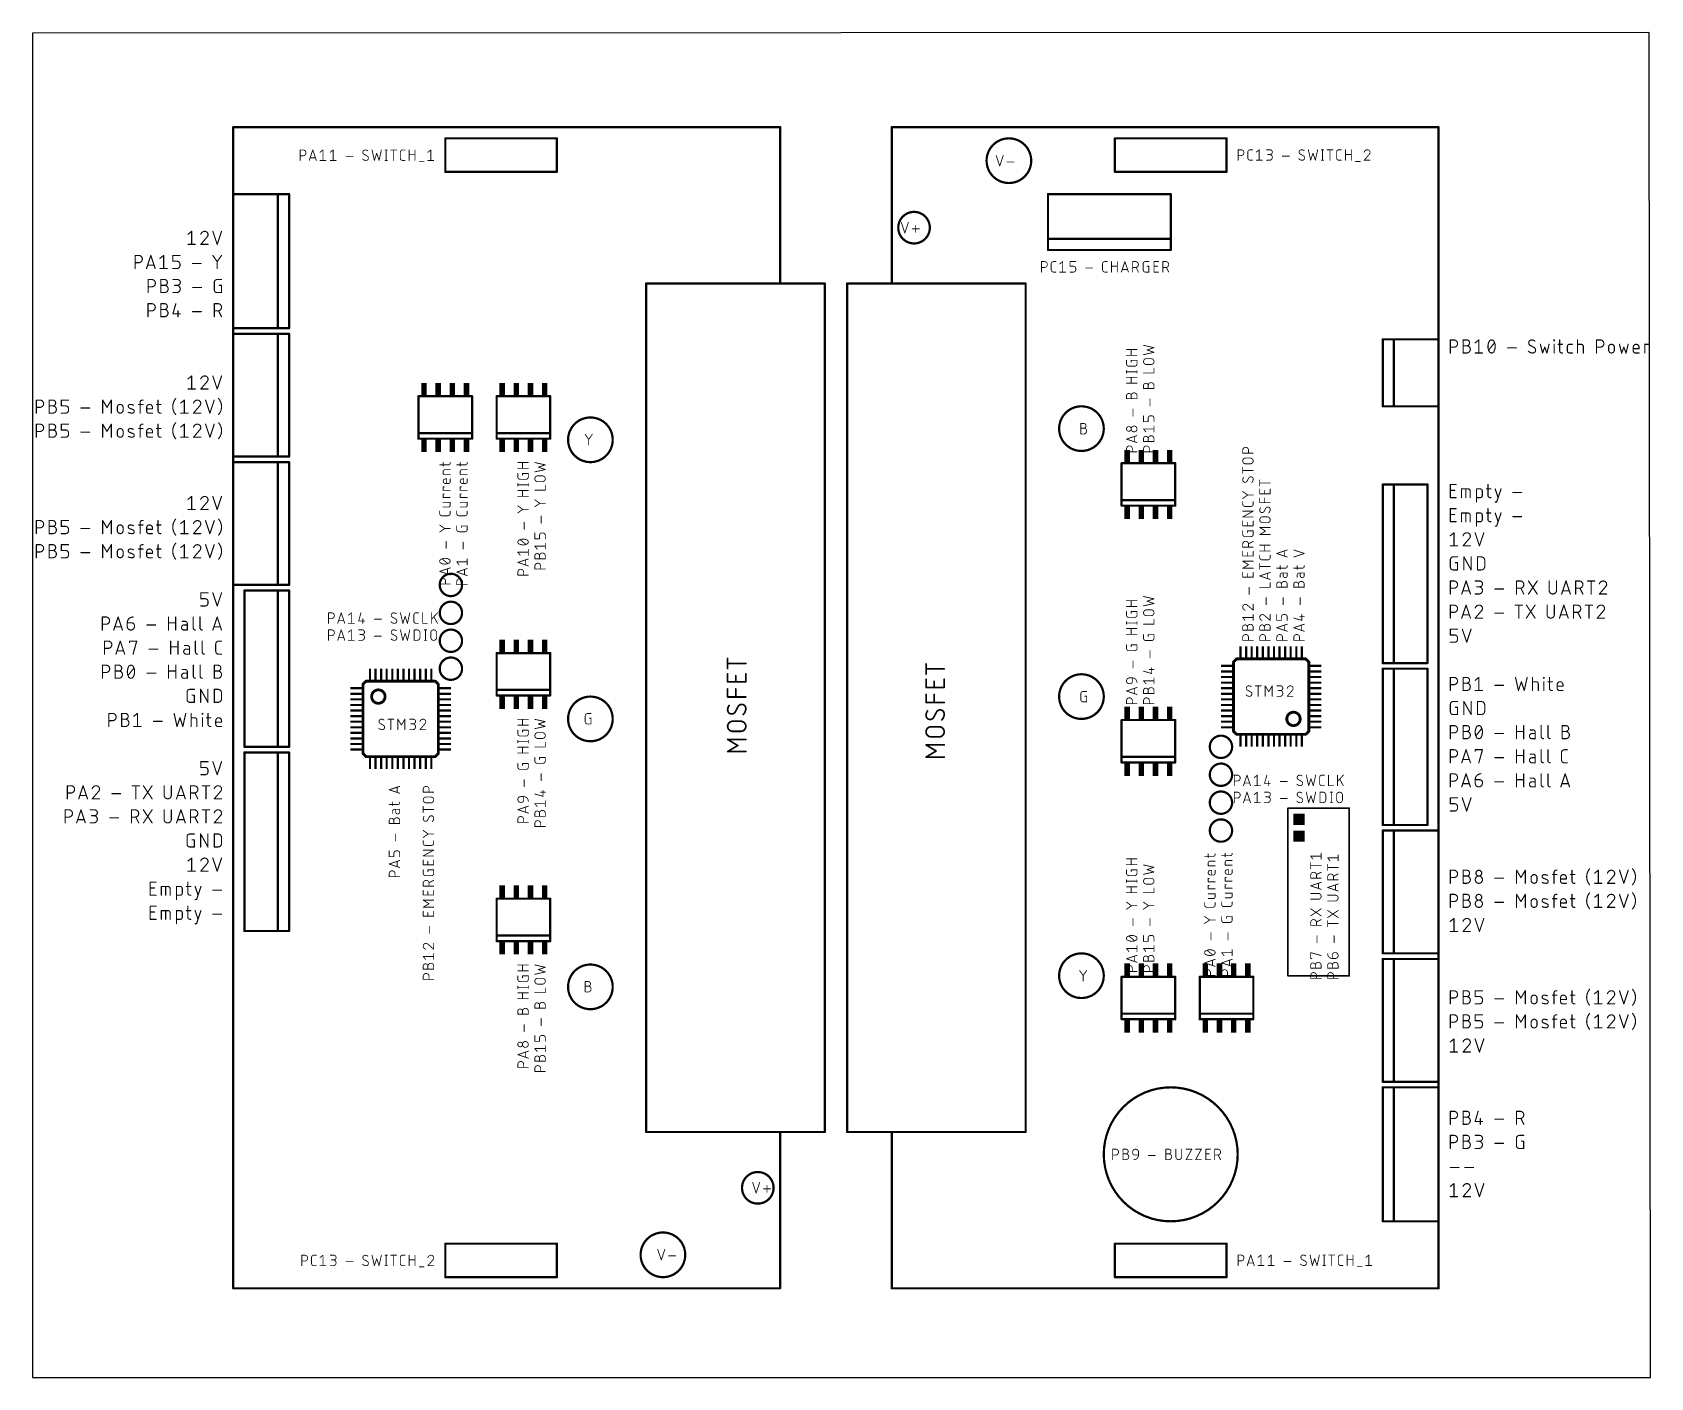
# Model space of a CAD drawing. Extents: x -18 to 127, y -8 to 112.
import ezdxf

# ---------------------------------------------------------------- set-up
doc = ezdxf.new("R2010")
doc.units = 0
for name, color, linetype in [('20', 31, 'CONTINUOUS'), ('21', 253, 'CONTINUOUS'), ('51', 253, 'CONTINUOUS')]:
    doc.layers.add(name, color=color, linetype=linetype)

# ---------------------------------------------------------------- blocks, each defined once
blk = doc.blocks.new('RECT')
blk.add_solid([(-0.5, -0.5), (0.5, -0.5), (-0.5, 0.5), (0.5, 0.5)])

msp = doc.modelspace()

# ---------------------------------------------------------------- linework, layer by layer
at = {"layer": '20'}
for p, q in [((126.873, 112.492), (-18, 112.43)), ((-18, 112.43), (-18, -8)), ((127, -8), (126.873, 112.492)), ((-18, -8), (127, -8))]:
    msp.add_line(p, q, dxfattribs=at)
at = {"layer": '21'}
for points, const_width in [([(0, 0), (0, 104)], 0.2), ([(0, 104), (49, 104)], 0.2), ([(19, 103), (29, 103)], 0.2), ([(19, 100), (19, 103)], 0.2), ([(29, 103), (29, 100)], 0.2), ([(49, 104), (49, 90)], 0.2), ([(59, 104), (108, 104)], 0.2), ([(59, 104), (59, 90)], 0.2), ([(79, 100), (79, 103)], 0.2), ([(79, 103), (89, 103)], 0.2), ([(89, 103), (89, 100)], 0.2), ([(108, 104), (108, 0)], 0.2), ([(5.9925, 101.0221), (5.9925, 101.9619)], 0.0762), ([(5.9925, 101.9619), (6.2535, 101.9619)], 0.0762), ([(6.8111, 101.0221), (7.1243, 101.9619)], 0.0762), ([(7.1243, 101.9619), (7.4376, 101.0221)], 0.0762), ([(7.7777, 101.7531), (8.0387, 101.9619)], 0.0762), ([(8.0387, 101.9619), (8.0387, 101.0221)], 0.0762), ([(8.6921, 101.7531), (8.9531, 101.9619)], 0.0762), ([(8.9531, 101.9619), (8.9531, 101.0221)], 0.0762), ([(12.0053, 101.4137), (11.7182, 101.5703)], 0.0762), ([(12.4369, 101.9619), (12.6457, 101.0221)], 0.0762), ([(12.6457, 101.0221), (12.8545, 101.6486)], 0.0762), ([(12.8545, 101.6486), (13.0634, 101.0221)], 0.0762), ([(13.0634, 101.0221), (13.2722, 101.9619)], 0.0762), ([(13.6036, 101.9619), (13.8124, 101.9619)], 0.0762), ([(13.708, 101.9619), (13.708, 101.0221)], 0.0762), ([(14.1175, 101.9619), (14.6396, 101.9619)], 0.0762), ([(14.3785, 101.0221), (14.3785, 101.9619)], 0.0762), ([(14.9684, 101.2309), (14.9684, 101.7531)], 0.0762), ([(15.1772, 101.9619), (15.386, 101.9619)], 0.0762), ([(15.7634, 101.0221), (15.7634, 101.9619)], 0.0762), ([(15.7634, 101.5442), (16.2855, 101.5442)], 0.0762), ([(16.2855, 101.9619), (16.2855, 101.0221)], 0.0762), ([(17.4398, 101.7531), (17.7008, 101.9619)], 0.0762), ([(17.7008, 101.9619), (17.7008, 101.0221)], 0.0762), ([(68.36, 101.4619), (68.6733, 100.5221)], 0.0762), ([(68.6733, 100.5221), (68.9865, 101.4619)], 0.0762), ([(90.0381, 101.0381), (90.0381, 101.9779)], 0.0762), ([(90.0381, 101.9779), (90.2992, 101.9779)], 0.0762), ([(90.9063, 101.2469), (90.9063, 101.7691)], 0.0762), ([(91.1152, 101.9779), (91.324, 101.9779)], 0.0762), ([(91.6709, 101.7691), (91.9319, 101.9779)], 0.0762), ([(91.9319, 101.9779), (91.9319, 101.0381)], 0.0762), ([(92.5853, 101.9779), (92.8986, 101.9779)], 0.0762), ([(92.8986, 101.5602), (92.6897, 101.5602)], 0.0762), ([(95.8986, 101.4297), (95.6114, 101.5863)], 0.0762), ([(96.3301, 101.9779), (96.5389, 101.0381)], 0.0762), ([(96.5389, 101.0381), (96.7478, 101.6646)], 0.0762), ([(96.7478, 101.6646), (96.9566, 101.0381)], 0.0762), ([(96.9566, 101.0381), (97.1654, 101.9779)], 0.0762), ([(97.4968, 101.9779), (97.7056, 101.9779)], 0.0762), ([(97.6012, 101.9779), (97.6012, 101.0381)], 0.0762), ([(98.0107, 101.9779), (98.5328, 101.9779)], 0.0762), ([(98.2718, 101.0381), (98.2718, 101.9779)], 0.0762), ([(98.8616, 101.2469), (98.8616, 101.7691)], 0.0762), ([(99.0704, 101.9779), (99.2793, 101.9779)], 0.0762), ([(99.6566, 101.0381), (99.6566, 101.9779)], 0.0762), ([(99.6566, 101.5602), (100.1787, 101.5602)], 0.0762), ([(100.1787, 101.9779), (100.1787, 101.0381)], 0.0762), ([(101.7768, 101.5602), (101.333, 101.0381)], 0.0762), ([(6.2535, 101.4398), (5.9925, 101.4398)], 0.0762), ([(7.3593, 101.2571), (6.8894, 101.2571)], 0.0762), ([(7.7777, 101.0221), (8.2998, 101.0221)], 0.0762), ([(8.6921, 101.0221), (9.2142, 101.0221)], 0.0762), ([(10.1029, 101.3876), (10.7294, 101.3876)], 0.0762), ([(13.6036, 101.0221), (13.8124, 101.0221)], 0.0762), ([(15.386, 101.0221), (15.1772, 101.0221)], 0.0762), ([(16.669, 100.9177), (17.0867, 100.9177)], 0.0762), ([(17.4398, 101.0221), (17.9619, 101.0221)], 0.0762), ([(29, 100), (19, 100)], 0.2), ([(69.3354, 100.8876), (69.9619, 100.8876)], 0.0762), ([(89, 100), (79, 100)], 0.2), ([(90.2992, 101.4558), (90.0381, 101.4558)], 0.0762), ([(91.324, 101.0381), (91.1152, 101.0381)], 0.0762), ([(91.6709, 101.0381), (92.193, 101.0381)], 0.0762), ([(92.5853, 101.0381), (92.8463, 101.0381)], 0.0762), ([(93.9961, 101.4036), (94.6226, 101.4036)], 0.0762), ([(97.4968, 101.0381), (97.7056, 101.0381)], 0.0762), ([(99.2793, 101.0381), (99.0704, 101.0381)], 0.0762), ([(100.5623, 100.9337), (100.9799, 100.9337)], 0.0762), ([(101.333, 101.0381), (101.8551, 101.0381)], 0.0762), ([(0, 86), (0, 98)], 0.2), ([(0, 98), (5, 98)], 0.2), ([(4, 98), (4, 86)], 0.2), ([(5, 98), (5, 86)], 0.2), ([(73, 94), (73, 98)], 0.2), ([(84, 98), (73, 98)], 0.2), ([(84, 98), (84, 94)], 0.2), ([(-4.0508, 94.4116), (-3.7263, 94.6712)], 0.1016), ([(-3.7263, 94.6712), (-3.7263, 93.5028)], 0.1016), ([(-1.8297, 94.6712), (-1.4403, 93.5028)], 0.1016), ([(-1.4403, 93.5028), (-1.0508, 94.6712)], 0.1016), ([(59.86, 95.4619), (60.1733, 94.5221)], 0.0762), ([(60.1733, 94.5221), (60.4865, 95.4619)], 0.0762), ([(60.8354, 94.8876), (61.4619, 94.8876)], 0.0762), ([(61.1486, 94.5743), (61.1486, 95.2008)], 0.0762), ([(-4.0508, 93.5028), (-3.4017, 93.5028)], 0.1016), ([(-2.3561, 94.1519), (-2.9078, 93.5028)], 0.1016), ([(-2.9078, 93.5028), (-2.2587, 93.5028)], 0.1016), ([(73, 93), (73, 94)], 0.2), ([(84, 94), (73, 94)], 0.2), ([(84, 93), (73, 93)], 0.2), ([(84, 94), (84, 93)], 0.2), ([(-8.7964, 91.3438), (-8.7964, 92.5122)], 0.1016), ([(-8.7964, 92.5122), (-8.4718, 92.5122)], 0.1016), ([(-8.4718, 91.8631), (-8.7964, 91.8631)], 0.1016), ([(-7.7733, 91.3438), (-7.3839, 92.5122)], 0.1016), ([(-7.0918, 91.6359), (-7.676, 91.6359)], 0.1016), ([(-7.3839, 92.5122), (-6.9944, 91.3438)], 0.1016), ([(-6.5654, 92.2526), (-6.2409, 92.5122)], 0.1016), ([(-6.5654, 91.3438), (-5.9163, 91.3438)], 0.1016), ([(-6.2409, 92.5122), (-6.2409, 91.3438)], 0.1016), ([(-5.4224, 91.9929), (-5.4224, 92.5122)], 0.1016), ([(-5.4224, 92.5122), (-4.7733, 92.5122)], 0.1016), ([(-5.033, 91.9929), (-5.4224, 91.9929)], 0.1016), ([(-5.4224, 91.3438), (-5.033, 91.3438)], 0.1016), ([(-4.7733, 91.6034), (-4.7733, 91.7333)], 0.1016), ([(-3.6585, 91.7982), (-2.8796, 91.7982)], 0.1016), ([(-1.8297, 92.5122), (-1.4403, 91.9605)], 0.1016), ([(-1.4403, 91.9605), (-1.0508, 92.5122)], 0.1016), ([(-1.4403, 91.3438), (-1.4403, 91.9605)], 0.1016), ([(72.4228, 91.0221), (72.4228, 91.9619)], 0.0762), ([(72.4228, 91.9619), (72.6838, 91.9619)], 0.0762), ([(72.6838, 91.4398), (72.4228, 91.4398)], 0.0762), ([(73.291, 91.2309), (73.291, 91.7531)], 0.0762), ([(73.4998, 91.9619), (73.7087, 91.9619)], 0.0762), ([(74.0556, 91.7531), (74.3166, 91.9619)], 0.0762), ([(74.3166, 91.9619), (74.3166, 91.0221)], 0.0762), ([(74.97, 91.5442), (74.97, 91.9619)], 0.0762), ([(74.97, 91.9619), (75.4921, 91.9619)], 0.0762), ([(75.2832, 91.5442), (74.97, 91.5442)], 0.0762), ([(75.4921, 91.2309), (75.4921, 91.3354)], 0.0762), ([(76.3808, 91.3876), (77.0073, 91.3876)], 0.0762), ([(77.8935, 91.2309), (77.8935, 91.7531)], 0.0762), ([(78.1023, 91.9619), (78.3111, 91.9619)], 0.0762), ([(78.6885, 91.0221), (78.6885, 91.9619)], 0.0762), ([(78.6885, 91.5442), (79.2106, 91.5442)], 0.0762), ([(79.2106, 91.9619), (79.2106, 91.0221)], 0.0762), ([(79.5812, 91.0221), (79.8944, 91.9619)], 0.0762), ([(79.8944, 91.9619), (80.2077, 91.0221)], 0.0762), ([(80.584, 91.0221), (80.584, 91.9619)], 0.0762), ([(80.584, 91.9619), (80.845, 91.9619)], 0.0762), ([(80.845, 91.4398), (80.584, 91.4398)], 0.0762), ([(81.1061, 91.0221), (80.8972, 91.4398)], 0.0762), ([(81.5231, 91.2309), (81.5231, 91.7531)], 0.0762), ([(81.732, 91.9619), (82.0452, 91.9619)], 0.0762), ([(81.8886, 91.5442), (82.0452, 91.5442)], 0.0762), ([(82.0452, 91.5442), (82.0452, 91.0221)], 0.0762), ([(82.5002, 91.0221), (82.5002, 91.9619)], 0.0762), ([(82.5002, 91.9619), (82.9179, 91.9619)], 0.0762), ([(82.5002, 91.5442), (82.8135, 91.5442)], 0.0762), ([(83.2967, 91.0221), (83.2967, 91.9619)], 0.0762), ([(83.2967, 91.9619), (83.5577, 91.9619)], 0.0762), ([(83.5577, 91.4398), (83.2967, 91.4398)], 0.0762), ([(83.8188, 91.0221), (83.6099, 91.4398)], 0.0762), ([(-7.6266, 89.1848), (-7.6266, 90.3532)], 0.1016), ([(-7.6266, 90.3532), (-7.302, 90.3532)], 0.1016), ([(-6.4836, 89.1848), (-6.4836, 90.3532)], 0.1016), ([(-6.4836, 90.3532), (-6.159, 90.3532)], 0.1016), ([(-5.3956, 90.3532), (-5.0061, 90.3532)], 0.1016), ([(-1.6999, 89.4444), (-1.6999, 90.0936)], 0.1016), ([(-1.4403, 90.3532), (-1.0508, 90.3532)], 0.1016), ([(37, 14), (37, 90)], 0.2), ([(37, 90), (49, 90)], 0.2), ([(49, 90), (53, 90)], 0.2), ([(53, 90), (53, 14)], 0.2), ([(55, 14), (55, 90)], 0.2), ([(55, 90), (59, 90)], 0.2), ([(59, 90), (71, 90)], 0.2), ([(71, 90), (71, 14)], 0.2), ([(73.7087, 91.0221), (73.4998, 91.0221)], 0.0762), ([(74.0556, 91.0221), (74.5777, 91.0221)], 0.0762), ([(74.97, 91.0221), (75.2832, 91.0221)], 0.0762), ([(78.3111, 91.0221), (78.1023, 91.0221)], 0.0762), ([(80.1294, 91.2571), (79.6595, 91.2571)], 0.0762), ([(82.0452, 91.0221), (81.732, 91.0221)], 0.0762), ([(82.9179, 91.0221), (82.5002, 91.0221)], 0.0762), ([(-7.302, 89.7041), (-7.6266, 89.7041)], 0.1016), ([(-6.4836, 89.8339), (-6.159, 89.8339)], 0.1016), ([(-6.159, 89.1848), (-6.4836, 89.1848)], 0.1016), ([(-5.3956, 89.1848), (-5.0711, 89.1848)], 0.1016), ([(-5.0061, 89.8339), (-5.2658, 89.8339)], 0.1016), ([(-3.6317, 89.6392), (-2.8528, 89.6392)], 0.1016), ([(-1.0508, 89.1848), (-1.4403, 89.1848)], 0.1016), ([(-1.2455, 89.8339), (-1.0508, 89.8339)], 0.1016), ([(-1.0508, 89.8339), (-1.0508, 89.1848)], 0.1016), ([(-7.6339, 87.0258), (-7.6339, 88.1942)], 0.1016), ([(-7.6339, 88.1942), (-7.3094, 88.1942)], 0.1016), ([(-7.3094, 87.5451), (-7.6339, 87.5451)], 0.1016), ([(-6.4909, 87.0258), (-6.4909, 88.1942)], 0.1016), ([(-6.4909, 88.1942), (-6.1664, 88.1942)], 0.1016), ([(-6.4909, 87.6749), (-6.1664, 87.6749)], 0.1016), ([(-6.1664, 87.0258), (-6.4909, 87.0258)], 0.1016), ([(-5.1433, 88.1942), (-5.403, 87.2854)], 0.1016), ([(-5.403, 87.2854), (-4.7539, 87.2854)], 0.1016), ([(-4.9486, 87.5451), (-4.9486, 87.0258)], 0.1016), ([(-3.6391, 87.4802), (-2.8601, 87.4802)], 0.1016), ([(-1.6999, 87.0258), (-1.6999, 88.1942)], 0.1016), ([(-1.6999, 88.1942), (-1.3754, 88.1942)], 0.1016), ([(-1.3754, 87.5451), (-1.6999, 87.5451)], 0.1016), ([(-1.0508, 87.0258), (-1.3104, 87.5451)], 0.1016), ([(5, 86), (0, 86)], 0.2), ([(0, 74.5), (0, 85.5)], 0.2), ([(0, 85.5), (4, 85.5)], 0.2), ([(4, 85.5), (5, 85.5)], 0.2), ([(4, 85.5), (4, 74.5)], 0.2), ([(5, 85.5), (5, 74.5)], 0.2), ([(80.0381, 84.0919), (80.9779, 84.0919)], 0.0762), ([(80.4558, 83.5698), (80.4558, 84.0919)], 0.0762), ([(82.5019, 84.2531), (81.5621, 84.4619)], 0.0762), ([(81.8754, 84.0442), (82.5019, 84.2531)], 0.0762), ([(103, 79), (103, 85)], 0.2), ([(103, 85), (104, 85)], 0.2), ([(104, 85), (108, 85)], 0.2), ([(104, 79), (104, 85)], 0.2), ([(108, 79), (108, 85)], 0.2), ([(109.0508, 83.7748), (109.0508, 84.9432)], 0.1016), ([(109.0508, 84.9432), (109.3754, 84.9432)], 0.1016), ([(109.3754, 84.2941), (109.0508, 84.2941)], 0.1016), ([(110.1938, 83.7748), (110.1938, 84.9432)], 0.1016), ([(110.1938, 84.9432), (110.5184, 84.9432)], 0.1016), ([(110.1938, 84.4239), (110.5184, 84.4239)], 0.1016), ([(111.2818, 84.6836), (111.6063, 84.9432)], 0.1016), ([(111.6063, 84.9432), (111.6063, 83.7748)], 0.1016), ([(112.4897, 84.0344), (113.009, 84.6836)], 0.1016), ([(114.1886, 84.2292), (114.9676, 84.2292)], 0.1016), ([(116.5635, 84.2616), (116.2065, 84.4564)], 0.1016), ([(117.1223, 84.5537), (117.3171, 83.7748)], 0.1016), ([(117.3171, 83.7748), (117.5118, 84.2941)], 0.1016), ([(117.5118, 84.2941), (117.7065, 83.7748)], 0.1016), ([(117.7065, 83.7748), (117.9013, 84.5537)], 0.1016), ([(118.3176, 84.8783), (118.3176, 84.9432)], 0.1016), ([(118.3176, 84.9432), (118.3825, 84.9432)], 0.1016), ([(118.3825, 84.8783), (118.3176, 84.8783)], 0.1016), ([(118.35, 83.7748), (118.35, 84.5537)], 0.1016), ([(118.3825, 84.9432), (118.3825, 84.8783)], 0.1016), ([(118.7175, 84.5537), (119.107, 84.5537)], 0.1016), ([(118.8474, 84.9432), (118.8474, 83.9695)], 0.1016), ([(119.5395, 83.9695), (119.5395, 84.359)], 0.1016), ([(119.7342, 84.5537), (119.9939, 84.5537)], 0.1016), ([(120.4526, 83.7748), (120.4526, 84.9432)], 0.1016), ([(120.4526, 84.5537), (120.7771, 84.5537)], 0.1016), ([(120.9718, 84.359), (120.9718, 83.7748)], 0.1016), ([(122.1572, 83.7748), (122.1572, 84.9432)], 0.1016), ([(122.1572, 84.9432), (122.4817, 84.9432)], 0.1016), ([(122.4817, 84.2941), (122.1572, 84.2941)], 0.1016), ([(123.2339, 84.0344), (123.2339, 84.2941)], 0.1016), ([(123.7531, 84.2941), (123.7531, 84.0344)], 0.1016), ([(124.2089, 84.5537), (124.4037, 83.7748)], 0.1016), ([(124.4037, 83.7748), (124.5984, 84.2941)], 0.1016), ([(124.5984, 84.2941), (124.7931, 83.7748)], 0.1016), ([(124.7931, 83.7748), (124.9879, 84.5537)], 0.1016), ([(125.4437, 83.9695), (125.4437, 84.2941)], 0.1016), ([(125.9629, 84.1643), (125.4437, 84.1643)], 0.1016), ([(125.9629, 84.2941), (125.9629, 84.1643)], 0.1016), ([(126.479, 83.7748), (126.479, 84.5537)], 0.1016), ([(126.479, 84.5537), (126.8685, 84.5537)], 0.1016), ([(126.8685, 84.5537), (126.8685, 84.4239)], 0.1016), ([(80.9779, 83.5698), (80.0381, 83.5698)], 0.0762), ([(80.0381, 82.8033), (80.0381, 83.1166)], 0.0762), ([(80.4558, 82.9599), (80.4558, 83.1166)], 0.0762), ([(80.4558, 83.1166), (80.9779, 83.1166)], 0.0762), ([(80.9779, 83.1166), (80.9779, 82.8033)], 0.0762), ([(81.5621, 83.6265), (82.5019, 83.8354)], 0.0762), ([(81.8232, 83.269), (82.2408, 83.269)], 0.0762), ([(82.2408, 82.7468), (81.8232, 82.7468)], 0.0762), ([(82.5019, 83.8354), (81.8754, 84.0442)], 0.0762), ([(110.5184, 83.7748), (110.1938, 83.7748)], 0.1016), ([(111.2818, 83.7748), (111.9309, 83.7748)], 0.1016), ([(119.0421, 83.7748), (119.107, 83.7748)], 0.1016), ([(119.9939, 83.7748), (119.7342, 83.7748)], 0.1016), ([(125.9629, 83.7748), (125.6384, 83.7748)], 0.1016), ([(-4.0508, 81.4576), (-3.7263, 81.7172)], 0.1016), ([(-3.7263, 81.7172), (-3.7263, 80.5488)], 0.1016), ([(-2.3561, 81.1979), (-2.9078, 80.5488)], 0.1016), ([(-1.8297, 81.7172), (-1.4403, 80.5488)], 0.1016), ([(-1.4403, 80.5488), (-1.0508, 81.7172)], 0.1016), ([(80.0381, 81.9891), (80.0381, 82.1979)], 0.0762), ([(80.0381, 82.0935), (80.9779, 82.0935)], 0.0762), ([(80.0381, 81.5926), (80.9779, 81.5926)], 0.0762), ([(80.7691, 82.5944), (80.2469, 82.5944)], 0.0762), ([(80.4558, 81.0704), (80.4558, 81.5926)], 0.0762), ([(80.9779, 81.9891), (80.9779, 82.1979)], 0.0762), ([(81.5621, 81.9866), (82.5019, 81.9866)], 0.0762), ([(82.5019, 81.9866), (82.5019, 82.4043)], 0.0762), ([(-4.0508, 80.5488), (-3.4017, 80.5488)], 0.1016), ([(-2.9078, 80.5488), (-2.2587, 80.5488)], 0.1016), ([(80.9779, 81.0704), (80.0381, 81.0704)], 0.0762), ([(80.0381, 79.6815), (80.0381, 79.9425)], 0.0762), ([(80.4558, 79.6815), (80.4558, 79.9425)], 0.0762), ([(80.9779, 79.9425), (80.9779, 79.6815)], 0.0762), ([(81.5621, 80.5959), (81.5621, 80.8569)], 0.0762), ([(82.5019, 80.5959), (81.5621, 80.5959)], 0.0762), ([(81.9798, 80.5959), (81.9798, 80.8569)], 0.0762), ([(82.5019, 80.8569), (82.5019, 80.5959)], 0.0762), ([(-17.6397, 78.3898), (-17.6397, 79.5582)], 0.1016), ([(-17.6397, 79.5582), (-17.3151, 79.5582)], 0.1016), ([(-17.3151, 78.9091), (-17.6397, 78.9091)], 0.1016), ([(-16.4967, 78.3898), (-16.4967, 79.5582)], 0.1016), ([(-16.4967, 79.5582), (-16.1721, 79.5582)], 0.1016), ([(-16.4967, 79.0389), (-16.1721, 79.0389)], 0.1016), ([(-16.1721, 78.3898), (-16.4967, 78.3898)], 0.1016), ([(-15.4087, 79.0389), (-15.4087, 79.5582)], 0.1016), ([(-15.4087, 79.5582), (-14.7596, 79.5582)], 0.1016), ([(-15.0193, 79.0389), (-15.4087, 79.0389)], 0.1016), ([(-15.4087, 78.3898), (-15.0193, 78.3898)], 0.1016), ([(-14.7596, 78.6494), (-14.7596, 78.7793)], 0.1016), ([(-13.6448, 78.8442), (-12.8659, 78.8442)], 0.1016), ([(-11.7017, 78.3898), (-11.7017, 79.5582)], 0.1016), ([(-11.7017, 79.5582), (-11.3123, 78.9091)], 0.1016), ([(-11.3123, 78.9091), (-10.9228, 79.5582)], 0.1016), ([(-10.9228, 79.5582), (-10.9228, 78.3898)], 0.1016), ([(-10.3908, 78.6494), (-10.3908, 78.9091)], 0.1016), ([(-9.8715, 78.9091), (-9.8715, 78.6494)], 0.1016), ([(-8.9783, 78.7144), (-9.3028, 78.8442)], 0.1016), ([(-8.4768, 79.1687), (-8.0873, 79.1687)], 0.1016), ([(-8.347, 78.3898), (-8.347, 79.3635)], 0.1016), ([(-8.1522, 79.5582), (-8.0873, 79.5582)], 0.1016), ([(-7.7619, 78.5845), (-7.7619, 78.9091)], 0.1016), ([(-7.2426, 78.7793), (-7.7619, 78.7793)], 0.1016), ([(-7.2426, 78.3898), (-7.5672, 78.3898)], 0.1016), ([(-7.2426, 78.9091), (-7.2426, 78.7793)], 0.1016), ([(-6.868, 79.1687), (-6.4786, 79.1687)], 0.1016), ([(-6.7382, 79.5582), (-6.7382, 78.5845)], 0.1016), ([(-6.5435, 78.3898), (-6.4786, 78.3898)], 0.1016), ([(-4.7026, 79.2986), (-4.3781, 79.5582)], 0.1016), ([(-4.7026, 78.3898), (-4.0535, 78.3898)], 0.1016), ([(-4.3781, 79.5582), (-4.3781, 78.3898)], 0.1016), ([(-3.0079, 79.0389), (-3.5596, 78.3898)], 0.1016), ([(-3.5596, 78.3898), (-2.9105, 78.3898)], 0.1016), ([(-2.4815, 79.5582), (-2.0921, 78.3898)], 0.1016), ([(-2.0921, 78.3898), (-1.7026, 79.5582)], 0.1016), ([(80.9779, 79.6815), (80.0381, 79.6815)], 0.0762), ([(80.6124, 78.1227), (80.6124, 78.7492)], 0.0762), ([(82.1364, 79.0371), (82.1364, 79.6636)], 0.0762), ([(104, 79), (103, 79)], 0.2), ([(108, 79), (104, 79)], 0.2), ([(108, 72.5), (108, 78.5)], 0.2), ([(-17.6397, 76.2308), (-17.6397, 77.3992)], 0.1016), ([(-17.6397, 77.3992), (-17.3151, 77.3992)], 0.1016), ([(-16.4967, 76.2308), (-16.4967, 77.3992)], 0.1016), ([(-16.4967, 77.3992), (-16.1721, 77.3992)], 0.1016), ([(-16.4967, 76.8799), (-16.1721, 76.8799)], 0.1016), ([(-15.4087, 76.8799), (-15.4087, 77.3992)], 0.1016), ([(-15.4087, 77.3992), (-14.7596, 77.3992)], 0.1016), ([(-15.0193, 76.8799), (-15.4087, 76.8799)], 0.1016), ([(-11.7017, 76.2308), (-11.7017, 77.3992)], 0.1016), ([(-11.7017, 77.3992), (-11.3123, 76.7501)], 0.1016), ([(-11.3123, 76.7501), (-10.9228, 77.3992)], 0.1016), ([(-10.9228, 77.3992), (-10.9228, 76.2308)], 0.1016), ([(-8.4768, 77.0097), (-8.0873, 77.0097)], 0.1016), ([(-8.347, 76.2308), (-8.347, 77.2045)], 0.1016), ([(-8.1522, 77.3992), (-8.0873, 77.3992)], 0.1016), ([(-6.868, 77.0097), (-6.4786, 77.0097)], 0.1016), ([(-6.7382, 77.3992), (-6.7382, 76.4255)], 0.1016), ([(-4.7026, 77.1396), (-4.3781, 77.3992)], 0.1016), ([(-4.3781, 77.3992), (-4.3781, 76.2308)], 0.1016), ([(-3.0079, 76.8799), (-3.5596, 76.2308)], 0.1016), ([(-2.4815, 77.3992), (-2.0921, 76.2308)], 0.1016), ([(-2.0921, 76.2308), (-1.7026, 77.3992)], 0.1016), ([(75.9398, 76.5221), (75.9398, 77.4619)], 0.0762), ([(75.9398, 77.4619), (76.2008, 77.4619)], 0.0762), ([(75.9398, 77.0442), (76.2008, 77.0442)], 0.0762), ([(81.5621, 77.6262), (81.5621, 78.1483)], 0.0762), ([(81.9798, 77.6262), (81.5621, 77.6262)], 0.0762), ([(81.7709, 76.7118), (81.5621, 76.9729)], 0.0762), ([(81.5621, 76.9729), (82.5019, 76.9729)], 0.0762), ([(81.9798, 77.9395), (81.9798, 77.6262)], 0.0762), ([(82.2931, 78.1483), (82.1886, 78.1483)], 0.0762), ([(82.5019, 77.6262), (82.5019, 77.9395)], 0.0762), ([(82.5019, 76.7118), (82.5019, 77.2339)], 0.0762), ([(-17.3151, 76.7501), (-17.6397, 76.7501)], 0.1016), ([(-16.1721, 76.2308), (-16.4967, 76.2308)], 0.1016), ([(-15.4087, 76.2308), (-15.0193, 76.2308)], 0.1016), ([(-14.7596, 76.4904), (-14.7596, 76.6203)], 0.1016), ([(-13.6448, 76.6852), (-12.8659, 76.6852)], 0.1016), ([(-10.3908, 76.4904), (-10.3908, 76.7501)], 0.1016), ([(-9.8715, 76.7501), (-9.8715, 76.4904)], 0.1016), ([(-8.9783, 76.5554), (-9.3028, 76.6852)], 0.1016), ([(-7.7619, 76.4255), (-7.7619, 76.7501)], 0.1016), ([(-7.2426, 76.6203), (-7.7619, 76.6203)], 0.1016), ([(-7.2426, 76.2308), (-7.5672, 76.2308)], 0.1016), ([(-7.2426, 76.7501), (-7.2426, 76.6203)], 0.1016), ([(-6.5435, 76.2308), (-6.4786, 76.2308)], 0.1016), ([(-4.7026, 76.2308), (-4.0535, 76.2308)], 0.1016), ([(-3.5596, 76.2308), (-2.9105, 76.2308)], 0.1016), ([(31.5381, 76.4779), (31.8514, 76.0341)], 0.0762), ([(31.8514, 76.0341), (32.1646, 76.4779)], 0.0762), ([(31.8514, 75.5381), (31.8514, 76.0341)], 0.0762), ([(76.2008, 76.5221), (75.9398, 76.5221)], 0.0762), ([(80.0381, 76.0585), (80.9779, 76.3718)], 0.0762), ([(80.9779, 75.7452), (80.0381, 76.0585)], 0.0762), ([(80.743, 76.2934), (80.743, 75.8235)], 0.0762), ([(81.5621, 75.841), (81.5621, 76.1021)], 0.0762), ([(82.5019, 75.841), (81.5621, 75.841)], 0.0762), ([(81.9798, 75.841), (81.9798, 76.1021)], 0.0762), ([(82.5019, 76.1021), (82.5019, 75.841)], 0.0762), ([(4, 74.5), (0, 74.5)], 0.2), ([(0, 74), (4, 74)], 0.2), ([(0, 63), (0, 74)], 0.2), ([(5, 74.5), (4, 74.5)], 0.2), ([(4, 74), (5, 74)], 0.2), ([(4, 74), (4, 63)], 0.2), ([(5, 74), (5, 63)], 0.2), ([(18.8114, 73.6486), (18.8114, 73.9619)], 0.0762), ([(19.4379, 73.9097), (19.4379, 73.9619)], 0.0762), ([(20.3354, 73.6486), (20.3354, 73.9619)], 0.0762), ([(20.9619, 73.9097), (20.9619, 73.9619)], 0.0762), ([(25.4981, 73.9619), (26.4379, 73.9619)], 0.0762), ([(25.9158, 73.4398), (25.9158, 73.9619)], 0.0762), ([(27.9619, 73.7531), (27.0221, 73.9619)], 0.0762), ([(80.0381, 74.9266), (80.0381, 75.1877)], 0.0762), ([(80.9779, 74.9266), (80.0381, 74.9266)], 0.0762), ([(80.5602, 75.1877), (80.5602, 74.9266)], 0.0762), ([(81.5621, 74.9266), (81.5621, 75.1877)], 0.0762), ([(82.5019, 74.9266), (81.5621, 74.9266)], 0.0762), ([(82.0842, 75.1877), (82.0842, 74.9266)], 0.0762), ([(90.4501, 74.802), (90.4501, 75.0631)], 0.0762), ([(91.3899, 74.802), (90.4501, 74.802)], 0.0762), ([(90.7112, 74.3661), (91.1288, 74.3661)], 0.0762), ([(90.9722, 75.0631), (90.9722, 74.802)], 0.0762), ([(18.4981, 73.7531), (19.2813, 73.7531)], 0.0762), ([(18.8114, 72.9025), (18.8114, 73.1636)], 0.0762), ([(19.4379, 72.9025), (18.8114, 72.9025)], 0.0762), ([(18.968, 73.3202), (19.4379, 73.3202)], 0.0762), ([(19.0202, 72.4973), (19.1246, 72.4973)], 0.0762), ([(19.1246, 72.4973), (19.1246, 72.0796)], 0.0762), ([(19.4379, 72.4973), (19.4379, 72.2362)], 0.0762), ([(20.0221, 73.7531), (20.8053, 73.7531)], 0.0762), ([(20.3354, 72.9025), (20.3354, 73.1636)], 0.0762), ([(20.9619, 72.9025), (20.3354, 72.9025)], 0.0762), ([(20.492, 73.3202), (20.9619, 73.3202)], 0.0762), ([(20.5442, 72.4973), (20.6486, 72.4973)], 0.0762), ([(20.6486, 72.4973), (20.6486, 72.0796)], 0.0762), ([(20.9619, 72.4973), (20.9619, 72.2362)], 0.0762), ([(26.4379, 73.4398), (25.4981, 73.4398)], 0.0762), ([(25.4981, 72.6733), (25.4981, 72.9865)], 0.0762), ([(26.2291, 72.4644), (25.7069, 72.4644)], 0.0762), ([(25.9158, 72.8299), (25.9158, 72.9865)], 0.0762), ([(25.9158, 72.9865), (26.4379, 72.9865)], 0.0762), ([(26.4379, 72.9865), (26.4379, 72.6733)], 0.0762), ([(27.0221, 73.1265), (27.9619, 73.3354)], 0.0762), ([(27.2832, 72.769), (27.7008, 72.769)], 0.0762), ([(27.3354, 73.5442), (27.9619, 73.7531)], 0.0762), ([(27.9619, 73.3354), (27.3354, 73.5442)], 0.0762), ([(90.4501, 72.9906), (90.4501, 73.5127)], 0.0762), ([(91.3899, 73.2516), (90.4501, 73.2516)], 0.0762), ([(91.1288, 73.844), (90.7112, 73.844)], 0.0762), ([(90.9983, 72.5853), (90.8417, 72.2982)], 0.0762), ([(18.8114, 71.4751), (18.8114, 71.7884)], 0.0762), ([(18.8114, 71.7884), (18.9158, 71.7884)], 0.0762), ([(19.4379, 71.4751), (18.8114, 71.4751)], 0.0762), ([(18.8114, 70.8351), (18.8114, 71.1483)], 0.0762), ([(18.8114, 71.1483), (18.9158, 71.1483)], 0.0762), ([(19.2813, 72.0796), (19.0202, 72.0796)], 0.0762), ([(20.3354, 71.4751), (20.3354, 71.7884)], 0.0762), ([(20.3354, 71.7884), (20.4398, 71.7884)], 0.0762), ([(20.9619, 71.4751), (20.3354, 71.4751)], 0.0762), ([(20.3354, 70.8351), (20.3354, 71.1483)], 0.0762), ([(20.3354, 71.1483), (20.4398, 71.1483)], 0.0762), ([(20.8053, 72.0796), (20.5442, 72.0796)], 0.0762), ([(25.4981, 71.8591), (25.4981, 72.0679)], 0.0762), ([(25.4981, 71.9635), (26.4379, 71.9635)], 0.0762), ([(25.4981, 71.4625), (26.4379, 71.4625)], 0.0762), ([(25.9158, 70.9404), (25.9158, 71.4625)], 0.0762), ([(26.4379, 71.8591), (26.4379, 72.0679)], 0.0762), ([(27.0221, 71.4866), (27.9619, 71.4866)], 0.0762), ([(27.7008, 72.2468), (27.2832, 72.2468)], 0.0762), ([(27.9619, 71.4866), (27.9619, 71.9043)], 0.0762), ([(90.8939, 71.0571), (90.4501, 71.3704)], 0.0762), ([(90.4501, 70.7438), (90.8939, 71.0571)], 0.0762), ([(91.3899, 71.0571), (90.8939, 71.0571)], 0.0762), ([(91.9741, 71.8628), (91.9741, 72.3849)], 0.0762), ([(92.9139, 72.1239), (91.9741, 72.1239)], 0.0762), ([(91.9741, 71.1635), (91.9741, 71.5812)], 0.0762), ([(92.9139, 71.1635), (91.9741, 71.1635)], 0.0762), ([(92.3918, 71.1635), (92.3918, 71.4768)], 0.0762), ([(92.9139, 71.5812), (92.9139, 71.1635)], 0.0762), ([(103, 56), (103, 72)], 0.2), ([(103, 72), (104, 72)], 0.2), ([(104, 72), (107, 72)], 0.2), ([(104, 56), (104, 72)], 0.2), ([(107, 56), (107, 72)], 0.2), ([(109.0508, 70.8208), (109.0508, 71.9892)], 0.1016), ([(109.0508, 71.9892), (109.5701, 71.9892)], 0.1016), ([(109.0508, 71.4699), (109.4403, 71.4699)], 0.1016), ([(110.0504, 70.8208), (110.0504, 71.5997)], 0.1016), ([(110.0504, 71.5997), (110.6346, 71.5997)], 0.1016), ([(110.4399, 70.8208), (110.4399, 71.5997)], 0.1016), ([(110.8294, 71.405), (110.8294, 70.8208)], 0.1016), ([(111.4053, 70.4313), (111.4053, 71.5997)], 0.1016), ([(111.4053, 71.5997), (111.7299, 71.5997)], 0.1016), ([(111.9246, 71.405), (111.9246, 71.0155)], 0.1016), ([(112.2933, 71.5997), (112.6828, 71.5997)], 0.1016), ([(112.4231, 71.9892), (112.4231, 71.0155)], 0.1016), ([(113.0758, 71.5997), (113.3355, 70.8208)], 0.1016), ([(113.2057, 70.4313), (113.5951, 71.5997)], 0.1016), ([(114.6605, 71.2752), (115.4395, 71.2752)], 0.1016), ([(-4.0508, 70.6626), (-3.7263, 70.9222)], 0.1016), ([(-4.0508, 69.7538), (-3.4017, 69.7538)], 0.1016), ([(-3.7263, 70.9222), (-3.7263, 69.7538)], 0.1016), ([(-2.3561, 70.4029), (-2.9078, 69.7538)], 0.1016), ([(-2.9078, 69.7538), (-2.2587, 69.7538)], 0.1016), ([(-1.8297, 70.9222), (-1.4403, 69.7538)], 0.1016), ([(-1.4403, 69.7538), (-1.0508, 70.9222)], 0.1016), ([(18.4981, 69.399), (18.4981, 69.6079)], 0.0762), ([(19.4379, 70.8351), (18.8114, 70.8351)], 0.0762), ([(19.4379, 70.3942), (18.8114, 70.3942)], 0.0762), ([(18.8114, 69.9765), (19.2813, 69.9765)], 0.0762), ([(19.4379, 70.1331), (19.4379, 70.3942)], 0.0762), ([(19.4379, 69.6079), (19.4379, 69.399)], 0.0762), ([(20.0221, 69.399), (20.0221, 69.6079)], 0.0762), ([(20.9619, 70.8351), (20.3354, 70.8351)], 0.0762), ([(20.9619, 70.3942), (20.3354, 70.3942)], 0.0762), ([(20.3354, 69.9765), (20.8053, 69.9765)], 0.0762), ([(20.9619, 70.1331), (20.9619, 70.3942)], 0.0762), ([(20.9619, 69.6079), (20.9619, 69.399)], 0.0762), ([(26.4379, 70.9404), (25.4981, 70.9404)], 0.0762), ([(25.9419, 69.7689), (25.4981, 70.0822)], 0.0762), ([(25.4981, 69.4557), (25.9419, 69.7689)], 0.0762), ([(26.4379, 69.7689), (25.9419, 69.7689)], 0.0762), ([(27.4659, 70.3133), (27.0221, 70.6266)], 0.0762), ([(27.0221, 70.0001), (27.4659, 70.3133)], 0.0762), ([(27.9619, 70.3133), (27.4659, 70.3133)], 0.0762), ([(90.4501, 70.2403), (90.4501, 70.4492)], 0.0762), ([(90.4501, 69.0892), (91.3899, 69.6113)], 0.0762), ([(91.3899, 69.6113), (90.4501, 69.6113)], 0.0762), ([(91.1811, 70.0315), (90.6589, 70.0315)], 0.0762), ([(91.3899, 70.4492), (91.3899, 70.2403)], 0.0762), ([(91.9741, 70.3711), (91.9741, 70.7888)], 0.0762), ([(92.9139, 70.3711), (91.9741, 70.3711)], 0.0762), ([(92.5223, 69.8726), (92.3657, 69.5854)], 0.0762), ([(92.3918, 70.3711), (92.3918, 70.7888)], 0.0762), ([(109.5701, 70.8208), (109.0508, 70.8208)], 0.1016), ([(109.0508, 68.6618), (109.0508, 69.8302)], 0.1016), ([(109.0508, 69.8302), (109.5701, 69.8302)], 0.1016), ([(111.7299, 70.8208), (111.4053, 70.8208)], 0.1016), ([(112.4231, 69.8302), (112.4231, 68.8565)], 0.1016), ([(112.6179, 70.8208), (112.6828, 70.8208)], 0.1016), ([(113.0758, 70.4313), (113.2057, 70.4313)], 0.1016), ([(-17.6397, 67.5948), (-17.6397, 68.7632)], 0.1016), ([(-17.6397, 68.7632), (-17.3151, 68.7632)], 0.1016), ([(-17.3151, 68.1141), (-17.6397, 68.1141)], 0.1016), ([(-16.4967, 67.5948), (-16.4967, 68.7632)], 0.1016), ([(-16.4967, 68.7632), (-16.1721, 68.7632)], 0.1016), ([(-16.4967, 68.2439), (-16.1721, 68.2439)], 0.1016), ([(-15.4087, 68.2439), (-15.4087, 68.7632)], 0.1016), ([(-15.4087, 68.7632), (-14.7596, 68.7632)], 0.1016), ([(-15.0193, 68.2439), (-15.4087, 68.2439)], 0.1016), ([(-11.7017, 67.5948), (-11.7017, 68.7632)], 0.1016), ([(-11.7017, 68.7632), (-11.3123, 68.1141)], 0.1016), ([(-11.3123, 68.1141), (-10.9228, 68.7632)], 0.1016), ([(-10.9228, 68.7632), (-10.9228, 67.5948)], 0.1016), ([(-10.3908, 67.8544), (-10.3908, 68.1141)], 0.1016), ([(-9.8715, 68.1141), (-9.8715, 67.8544)], 0.1016), ([(-8.4768, 68.3737), (-8.0873, 68.3737)], 0.1016), ([(-8.347, 67.5948), (-8.347, 68.5685)], 0.1016), ([(-8.1522, 68.7632), (-8.0873, 68.7632)], 0.1016), ([(-7.7619, 67.7895), (-7.7619, 68.1141)], 0.1016), ([(-7.2426, 68.1141), (-7.2426, 67.9843)], 0.1016), ([(-6.868, 68.3737), (-6.4786, 68.3737)], 0.1016), ([(-6.7382, 68.7632), (-6.7382, 67.7895)], 0.1016), ([(-4.7026, 68.5036), (-4.3781, 68.7632)], 0.1016), ([(-4.3781, 68.7632), (-4.3781, 67.5948)], 0.1016), ([(-3.0079, 68.2439), (-3.5596, 67.5948)], 0.1016), ([(-2.4815, 68.7632), (-2.0921, 67.5948)], 0.1016), ([(-2.0921, 67.5948), (-1.7026, 68.7632)], 0.1016), ([(18.9419, 68.0517), (18.4981, 68.365)], 0.0762), ([(19.2291, 69.1902), (18.7069, 69.1902)], 0.0762), ([(20.0221, 67.969), (20.0221, 68.2823)], 0.0762), ([(20.7531, 69.1902), (20.2309, 69.1902)], 0.0762), ([(20.4398, 68.1257), (20.4398, 68.2823)], 0.0762), ([(20.4398, 68.2823), (20.9619, 68.2823)], 0.0762), ([(20.9619, 68.2823), (20.9619, 67.969)], 0.0762), ([(26.0724, 67.9926), (26.0724, 68.6192)], 0.0762), ([(27.5964, 68.5371), (27.5964, 69.1636)], 0.0762), ([(91.3899, 69.0892), (90.4501, 69.0892)], 0.0762), ([(90.4501, 68.2984), (90.4501, 68.7161)], 0.0762), ([(91.3899, 68.2984), (90.4501, 68.2984)], 0.0762), ([(90.8678, 68.2984), (90.8678, 68.6117)], 0.0762), ([(91.3899, 68.7161), (91.3899, 68.2984)], 0.0762), ([(92.4962, 67.8262), (91.9741, 68.1395)], 0.0762), ([(91.9741, 68.1395), (92.9139, 68.1395)], 0.0762), ([(92.2352, 69.0931), (92.6528, 69.0931)], 0.0762), ([(92.6528, 68.571), (92.2352, 68.571)], 0.0762), ([(109.0508, 69.3109), (109.4403, 69.3109)], 0.1016), ([(109.5701, 68.6618), (109.0508, 68.6618)], 0.1016), ([(110.0504, 68.6618), (110.0504, 69.4407)], 0.1016), ([(110.0504, 69.4407), (110.6346, 69.4407)], 0.1016), ([(110.4399, 68.6618), (110.4399, 69.4407)], 0.1016), ([(110.8294, 69.246), (110.8294, 68.6618)], 0.1016), ([(111.4053, 68.2723), (111.4053, 69.4407)], 0.1016), ([(111.4053, 69.4407), (111.7299, 69.4407)], 0.1016), ([(111.7299, 68.6618), (111.4053, 68.6618)], 0.1016), ([(111.9246, 69.246), (111.9246, 68.8565)], 0.1016), ([(112.2933, 69.4407), (112.6828, 69.4407)], 0.1016), ([(112.6179, 68.6618), (112.6828, 68.6618)], 0.1016), ([(113.0758, 69.4407), (113.3355, 68.6618)], 0.1016), ([(113.0758, 68.2723), (113.2057, 68.2723)], 0.1016), ([(113.2057, 68.2723), (113.5951, 69.4407)], 0.1016), ([(114.6605, 69.1162), (115.4395, 69.1162)], 0.1016), ([(-16.1721, 67.5948), (-16.4967, 67.5948)], 0.1016), ([(-15.4087, 67.5948), (-15.0193, 67.5948)], 0.1016), ([(-14.7596, 67.8544), (-14.7596, 67.9843)], 0.1016), ([(-13.6448, 68.0492), (-12.8659, 68.0492)], 0.1016), ([(-8.9783, 67.9194), (-9.3028, 68.0492)], 0.1016), ([(-7.2426, 67.9843), (-7.7619, 67.9843)], 0.1016), ([(-7.2426, 67.5948), (-7.5672, 67.5948)], 0.1016), ([(-6.5435, 67.5948), (-6.4786, 67.5948)], 0.1016), ([(-4.7026, 67.5948), (-4.0535, 67.5948)], 0.1016), ([(-3.5596, 67.5948), (-2.9105, 67.5948)], 0.1016), ([(18.4981, 67.7385), (18.9419, 68.0517)], 0.0762), ([(19.4379, 68.0517), (18.9419, 68.0517)], 0.0762), ([(19.0724, 66.2754), (19.0724, 66.902)], 0.0762), ([(20.7531, 67.7602), (20.2309, 67.7602)], 0.0762), ([(20.5964, 66.2145), (20.5964, 66.841)], 0.0762), ([(26.2291, 66.634), (25.7069, 67.0517)], 0.0762), ([(27.0221, 67.1262), (27.0221, 67.6483)], 0.0762), ([(27.4398, 67.1262), (27.0221, 67.1262)], 0.0762), ([(27.4398, 67.4395), (27.4398, 67.1262)], 0.0762), ([(27.7531, 67.6483), (27.6486, 67.6483)], 0.0762), ([(27.9619, 67.1262), (27.9619, 67.4395)], 0.0762), ([(27.9619, 66.2118), (27.9619, 66.7339)], 0.0762), ([(90.4501, 67.5302), (90.4501, 67.8434)], 0.0762), ([(91.1811, 67.3213), (90.6589, 67.3213)], 0.0762), ([(90.8678, 67.6868), (90.8678, 67.8434)], 0.0762), ([(90.8678, 67.8434), (91.3899, 67.8434)], 0.0762), ([(91.3899, 66.9043), (90.9722, 66.6954)], 0.0762), ([(91.3899, 67.8434), (91.3899, 67.5302)], 0.0762), ([(91.9741, 67.513), (92.4962, 67.8262)], 0.0762), ([(92.9139, 67.513), (91.9741, 67.513)], 0.0762), ([(109.0508, 67.4116), (109.3754, 67.6712)], 0.1016), ([(109.3754, 67.6712), (109.3754, 66.5028)], 0.1016), ([(110.7455, 67.1519), (110.1938, 66.5028)], 0.1016), ([(111.2719, 67.6712), (111.6613, 66.5028)], 0.1016), ([(111.6613, 66.5028), (112.0508, 67.6712)], 0.1016), ([(-17.6397, 65.4358), (-17.6397, 66.6042)], 0.1016), ([(-17.6397, 66.6042), (-17.3151, 66.6042)], 0.1016), ([(-17.3151, 65.9551), (-17.6397, 65.9551)], 0.1016), ([(-16.4967, 65.4358), (-16.4967, 66.6042)], 0.1016), ([(-16.4967, 66.6042), (-16.1721, 66.6042)], 0.1016), ([(-16.4967, 66.0849), (-16.1721, 66.0849)], 0.1016), ([(-16.1721, 65.4358), (-16.4967, 65.4358)], 0.1016), ([(-15.4087, 66.0849), (-15.4087, 66.6042)], 0.1016), ([(-15.4087, 66.6042), (-14.7596, 66.6042)], 0.1016), ([(-15.0193, 66.0849), (-15.4087, 66.0849)], 0.1016), ([(-15.4087, 65.4358), (-15.0193, 65.4358)], 0.1016), ([(-14.7596, 65.6954), (-14.7596, 65.8253)], 0.1016), ([(-13.6448, 65.8902), (-12.8659, 65.8902)], 0.1016), ([(-11.7017, 65.4358), (-11.7017, 66.6042)], 0.1016), ([(-11.7017, 66.6042), (-11.3123, 65.9551)], 0.1016), ([(-11.3123, 65.9551), (-10.9228, 66.6042)], 0.1016), ([(-10.9228, 66.6042), (-10.9228, 65.4358)], 0.1016), ([(-10.3908, 65.6954), (-10.3908, 65.9551)], 0.1016), ([(-9.8715, 65.9551), (-9.8715, 65.6954)], 0.1016), ([(-8.9783, 65.7604), (-9.3028, 65.8902)], 0.1016), ([(-8.4768, 66.2147), (-8.0873, 66.2147)], 0.1016), ([(-8.347, 65.4358), (-8.347, 66.4095)], 0.1016), ([(-8.1522, 66.6042), (-8.0873, 66.6042)], 0.1016), ([(-7.7619, 65.6305), (-7.7619, 65.9551)], 0.1016), ([(-7.2426, 65.8253), (-7.7619, 65.8253)], 0.1016), ([(-7.2426, 65.4358), (-7.5672, 65.4358)], 0.1016), ([(-7.2426, 65.9551), (-7.2426, 65.8253)], 0.1016), ([(-6.868, 66.2147), (-6.4786, 66.2147)], 0.1016), ([(-6.7382, 66.6042), (-6.7382, 65.6305)], 0.1016), ([(-6.5435, 65.4358), (-6.4786, 65.4358)], 0.1016), ([(-4.7026, 66.3446), (-4.3781, 66.6042)], 0.1016), ([(-4.7026, 65.4358), (-4.0535, 65.4358)], 0.1016), ([(-4.3781, 66.6042), (-4.3781, 65.4358)], 0.1016), ([(-3.0079, 66.0849), (-3.5596, 65.4358)], 0.1016), ([(-3.5596, 65.4358), (-2.9105, 65.4358)], 0.1016), ([(-2.4815, 66.6042), (-2.0921, 65.4358)], 0.1016), ([(-2.0921, 65.4358), (-1.7026, 66.6042)], 0.1016), ([(19.2291, 64.9168), (18.7069, 65.3345)], 0.0762), ([(20.9619, 64.8037), (20.9619, 65.3258)], 0.0762), ([(25.7069, 65.6674), (25.4981, 65.9285)], 0.0762), ([(25.4981, 65.9285), (26.4379, 65.9285)], 0.0762), ([(25.4981, 65.0141), (26.4379, 65.3273)], 0.0762), ([(26.203, 65.249), (26.203, 64.7791)], 0.0762), ([(26.4379, 65.6674), (26.4379, 66.1895)], 0.0762), ([(27.2309, 66.2118), (27.0221, 66.4729)], 0.0762), ([(27.0221, 66.4729), (27.9619, 66.4729)], 0.0762), ([(27.0221, 65.341), (27.0221, 65.6021)], 0.0762), ([(27.9619, 65.341), (27.0221, 65.341)], 0.0762), ([(27.4398, 65.341), (27.4398, 65.6021)], 0.0762), ([(27.9619, 65.6021), (27.9619, 65.341)], 0.0762), ([(90.4501, 66.3822), (90.4501, 66.6432)], 0.0762), ([(91.3899, 66.3822), (90.4501, 66.3822)], 0.0762), ([(90.4501, 65.5857), (90.4501, 66.0034)], 0.0762), ([(91.3899, 65.5857), (90.4501, 65.5857)], 0.0762), ([(90.8678, 65.5857), (90.8678, 65.899)], 0.0762), ([(90.9722, 66.6432), (90.9722, 66.3822)], 0.0762), ([(91.3899, 66.0034), (91.3899, 65.5857)], 0.0762), ([(91.9741, 66.5633), (92.9139, 66.5633)], 0.0762), ([(92.9139, 66.0412), (91.9741, 66.0412)], 0.0762), ([(91.9741, 65.455), (91.9741, 65.6638)], 0.0762), ([(92.7051, 65.2461), (92.1829, 65.2461)], 0.0762), ([(92.3918, 66.0412), (92.3918, 66.5633)], 0.0762), ([(92.9139, 65.6638), (92.9139, 65.455)], 0.0762), ([(93.4981, 65.8145), (94.4379, 66.1278)], 0.0762), ([(94.4379, 65.5013), (93.4981, 65.8145)], 0.0762), ([(94.203, 66.0495), (94.203, 65.5796)], 0.0762), ([(95.9619, 65.8145), (95.0221, 66.1278)], 0.0762), ([(95.0221, 65.5013), (95.9619, 65.8145)], 0.0762), ([(109.0508, 66.5028), (109.6999, 66.5028)], 0.1016), ([(109.0508, 64.6034), (109.0508, 65.2526)], 0.1016), ([(109.3104, 65.5122), (109.6999, 65.5122)], 0.1016), ([(110.1938, 66.5028), (110.8429, 66.5028)], 0.1016), ([(110.27, 64.3438), (110.27, 65.5122)], 0.1016), ([(110.27, 65.5122), (110.9191, 64.3438)], 0.1016), ([(110.9191, 64.3438), (110.9191, 65.5122)], 0.1016), ([(111.4892, 64.3438), (111.4892, 65.5122)], 0.1016), ([(111.4892, 65.5122), (111.8137, 65.5122)], 0.1016), ([(18.4981, 64.2113), (19.4379, 64.5245)], 0.0762), ([(19.4379, 63.898), (18.4981, 64.2113)], 0.0762), ([(19.203, 64.4462), (19.203, 63.9763)], 0.0762), ([(20.2309, 64.8037), (20.0221, 65.0647)], 0.0762), ([(20.0221, 65.0647), (20.9619, 65.0647)], 0.0762), ([(20.0221, 64.1503), (20.9619, 64.4636)], 0.0762), ([(20.9619, 63.837), (20.0221, 64.1503)], 0.0762), ([(20.727, 64.3853), (20.727, 63.9154)], 0.0762), ([(26.4379, 64.7008), (25.4981, 65.0141)], 0.0762), ([(25.4981, 63.8822), (25.4981, 64.1433)], 0.0762), ([(26.4379, 63.8822), (25.4981, 63.8822)], 0.0762), ([(26.0202, 64.1433), (26.0202, 63.8822)], 0.0762), ([(27.0221, 64.4266), (27.0221, 64.6877)], 0.0762), ([(27.9619, 64.4266), (27.0221, 64.4266)], 0.0762), ([(27.5442, 64.6877), (27.5442, 64.4266)], 0.0762), ([(90.9722, 64.8087), (90.4501, 65.122)], 0.0762), ([(90.4501, 65.122), (91.3899, 65.122)], 0.0762), ([(90.4501, 64.4955), (90.9722, 64.8087)], 0.0762), ([(91.3899, 64.4955), (90.4501, 64.4955)], 0.0762), ([(90.4501, 63.696), (90.4501, 64.1137)], 0.0762), ([(90.8678, 63.696), (90.8678, 64.0092)], 0.0762), ([(91.3899, 64.1137), (91.3899, 63.696)], 0.0762), ([(91.9741, 64.3953), (91.9741, 64.9174)], 0.0762), ([(92.9139, 64.6563), (91.9741, 64.6563)], 0.0762), ([(91.9741, 63.8029), (92.9139, 64.1162)], 0.0762), ([(92.9139, 63.4896), (91.9741, 63.8029)], 0.0762), ([(92.679, 64.0378), (92.679, 63.5679)], 0.0762), ([(93.4981, 64.5055), (94.2813, 64.5055)], 0.0762), ([(93.8114, 64.4011), (93.8114, 64.7143)], 0.0762), ([(93.8114, 63.9115), (93.8114, 63.7026)], 0.0762), ([(94.4379, 64.0681), (93.968, 64.0681)], 0.0762), ([(94.0724, 64.0681), (94.0724, 63.8332)], 0.0762), ([(94.4379, 64.6621), (94.4379, 64.7143)], 0.0762), ([(94.4379, 63.8332), (94.4379, 64.0681)], 0.0762), ([(95.0221, 64.5055), (95.8053, 64.5055)], 0.0762), ([(95.3354, 64.4011), (95.3354, 64.7143)], 0.0762), ([(95.3354, 63.9115), (95.3354, 63.7026)], 0.0762), ([(95.9619, 64.0681), (95.492, 64.0681)], 0.0762), ([(95.5964, 64.0681), (95.5964, 63.8332)], 0.0762), ([(95.9619, 64.6621), (95.9619, 64.7143)], 0.0762), ([(95.9619, 63.8332), (95.9619, 64.0681)], 0.0762), ([(109.6999, 64.3438), (109.3104, 64.3438)], 0.1016), ([(109.5052, 64.9929), (109.6999, 64.9929)], 0.1016), ([(109.6999, 64.9929), (109.6999, 64.3438)], 0.1016), ([(111.8137, 64.3438), (111.4892, 64.3438)], 0.1016), ([(112.1383, 65.1876), (112.1383, 64.6684)], 0.1016), ([(4, 63), (0, 63)], 0.2), ([(1, 62.5), (4, 62.5)], 0.2), ([(1, 62.5), (1, 48.5)], 0.2), ([(5, 63), (4, 63)], 0.2), ([(4, 62.5), (5, 62.5)], 0.2), ([(4, 62.5), (4, 48.5)], 0.2), ([(5, 62.5), (5, 48.5)], 0.2), ([(18.4981, 63.0794), (18.4981, 63.3405)], 0.0762), ([(19.4379, 63.0794), (18.4981, 63.0794)], 0.0762), ([(19.0202, 63.3405), (19.0202, 63.0794)], 0.0762), ([(20.0221, 63.0185), (20.0221, 63.2795)], 0.0762), ([(20.9619, 63.0185), (20.0221, 63.0185)], 0.0762), ([(20.5442, 63.2795), (20.5442, 63.0185)], 0.0762), ([(91.3899, 63.696), (90.4501, 63.696)], 0.0762), ([(91.0244, 62.1485), (91.0244, 62.775)], 0.0762), ([(91.9741, 62.7816), (92.9139, 62.7816)], 0.0762), ([(92.9139, 62.7816), (92.9139, 63.1993)], 0.0762), ([(93.4981, 62.793), (93.4981, 63.054)], 0.0762), ([(94.4379, 62.793), (93.4981, 62.793)], 0.0762), ([(93.9158, 62.793), (93.9158, 63.054)], 0.0762), ([(94.4379, 63.054), (94.4379, 62.793)], 0.0762), ([(95.0221, 62.793), (95.0221, 63.054)], 0.0762), ([(95.9619, 62.793), (95.0221, 62.793)], 0.0762), ([(95.4398, 62.793), (95.4398, 63.054)], 0.0762), ([(95.9619, 63.054), (95.9619, 62.793)], 0.0762), ([(109.0508, 62.1848), (109.0508, 63.3532)], 0.1016), ([(109.0508, 63.3532), (109.3754, 63.3532)], 0.1016), ([(109.3754, 62.7041), (109.0508, 62.7041)], 0.1016), ([(110.0739, 62.1848), (110.4633, 63.3532)], 0.1016), ([(110.7554, 62.4769), (110.1712, 62.4769)], 0.1016), ([(110.4633, 63.3532), (110.8528, 62.1848)], 0.1016), ([(111.2818, 63.3532), (111.6712, 63.3532)], 0.1016), ([(111.6712, 62.8339), (111.4116, 62.8339)], 0.1016), ([(113.0457, 62.6392), (113.8246, 62.6392)], 0.1016), ([(114.9848, 62.1848), (114.9848, 63.3532)], 0.1016), ([(114.9848, 63.3532), (115.3094, 63.3532)], 0.1016), ([(115.3094, 62.7041), (114.9848, 62.7041)], 0.1016), ([(115.6339, 62.1848), (115.3743, 62.7041)], 0.1016), ([(116.0555, 62.1848), (116.8345, 63.3532)], 0.1016), ([(116.0555, 63.3532), (116.8345, 62.1848)], 0.1016), ([(117.9112, 63.3532), (117.9112, 62.5094)], 0.1016), ([(118.5603, 62.5094), (118.5603, 63.3532)], 0.1016), ([(119.0273, 62.1848), (119.4168, 63.3532)], 0.1016), ([(119.7089, 62.4769), (119.1247, 62.4769)], 0.1016), ([(119.4168, 63.3532), (119.8063, 62.1848)], 0.1016), ([(120.2807, 62.1848), (120.2807, 63.3532)], 0.1016), ([(120.2807, 63.3532), (120.6053, 63.3532)], 0.1016), ([(120.6053, 62.7041), (120.2807, 62.7041)], 0.1016), ([(120.9298, 62.1848), (120.6702, 62.7041)], 0.1016), ([(121.3402, 63.3532), (121.9893, 63.3532)], 0.1016), ([(121.6647, 62.1848), (121.6647, 63.3532)], 0.1016), ([(122.9587, 62.8339), (122.4069, 62.1848)], 0.1016), ([(-2.9078, 61.7669), (-2.9078, 62.2862)], 0.1016), ([(-2.9078, 62.2862), (-2.2587, 62.2862)], 0.1016), ([(-2.5184, 61.7669), (-2.9078, 61.7669)], 0.1016), ([(-2.9078, 61.1178), (-2.5184, 61.1178)], 0.1016), ([(-2.2587, 61.3774), (-2.2587, 61.5073)], 0.1016), ([(-1.8297, 62.2862), (-1.4403, 61.1178)], 0.1016), ([(-1.4403, 61.1178), (-1.0508, 62.2862)], 0.1016), ([(80.0381, 61.5919), (80.9779, 61.5919)], 0.0762), ([(80.9779, 61.0698), (80.0381, 61.0698)], 0.0762), ([(80.4558, 61.0698), (80.4558, 61.5919)], 0.0762), ([(82.5019, 61.7531), (81.5621, 61.9619)], 0.0762), ([(81.5621, 61.1265), (82.5019, 61.3354)], 0.0762), ([(81.8754, 61.5442), (82.5019, 61.7531)], 0.0762), ([(82.5019, 61.3354), (81.8754, 61.5442)], 0.0762), ([(90.8678, 61.1815), (91.3899, 60.7377)], 0.0762), ([(91.3899, 60.7377), (91.3899, 61.2598)], 0.0762), ([(92.5484, 61.2341), (92.5484, 61.8606)], 0.0762), ([(94.0724, 61.2341), (94.0724, 61.8606)], 0.0762), ([(95.5964, 61.2341), (95.5964, 61.8606)], 0.0762), ([(109.0508, 60.0258), (109.0508, 61.1942)], 0.1016), ([(109.0508, 61.1942), (109.3754, 61.1942)], 0.1016), ([(110.0739, 60.0258), (110.4633, 61.1942)], 0.1016), ([(110.4633, 61.1942), (110.8528, 60.0258)], 0.1016), ([(111.2818, 62.1848), (111.6063, 62.1848)], 0.1016), ([(114.8632, 61.1942), (115.5123, 61.1942)], 0.1016), ([(115.1877, 60.0258), (115.1877, 61.1942)], 0.1016), ([(115.865, 60.0258), (116.644, 61.1942)], 0.1016), ([(115.865, 61.1942), (116.644, 60.0258)], 0.1016), ([(117.7207, 61.1942), (117.7207, 60.3504)], 0.1016), ([(118.3698, 60.3504), (118.3698, 61.1942)], 0.1016), ([(118.8368, 60.0258), (119.2263, 61.1942)], 0.1016), ([(119.2263, 61.1942), (119.6158, 60.0258)], 0.1016), ([(120.0902, 60.0258), (120.0902, 61.1942)], 0.1016), ([(120.0902, 61.1942), (120.4148, 61.1942)], 0.1016), ([(121.1497, 61.1942), (121.7988, 61.1942)], 0.1016), ([(121.4742, 60.0258), (121.4742, 61.1942)], 0.1016), ([(122.4069, 62.1848), (123.0561, 62.1848)], 0.1016), ([(-11.7301, 58.9588), (-11.7301, 60.1272)], 0.1016), ([(-11.7301, 60.1272), (-11.4055, 60.1272)], 0.1016), ([(-11.4055, 59.4781), (-11.7301, 59.4781)], 0.1016), ([(-10.707, 58.9588), (-10.3176, 60.1272)], 0.1016), ([(-10.3176, 60.1272), (-9.9281, 58.9588)], 0.1016), ([(-9.4991, 59.6079), (-9.1096, 59.6079)], 0.1016), ([(-9.4991, 59.2834), (-9.4991, 59.6079)], 0.1016), ([(-7.7352, 59.4132), (-6.9563, 59.4132)], 0.1016), ([(-5.8034, 58.9588), (-5.8034, 60.1272)], 0.1016), ([(-5.8034, 59.6079), (-5.1543, 59.6079)], 0.1016), ([(-5.1543, 60.1272), (-5.1543, 58.9588)], 0.1016), ([(-4.3149, 59.7377), (-4.5746, 59.7377)], 0.1016), ([(-4.1202, 59.4132), (-4.4123, 59.4132)], 0.1016), ([(-4.1202, 58.9588), (-4.1202, 59.543)], 0.1016), ([(-3.5899, 60.1272), (-3.5899, 59.1535)], 0.1016), ([(-2.9804, 60.1272), (-2.9804, 59.1535)], 0.1016), ([(-1.8297, 58.9588), (-1.4403, 60.1272)], 0.1016), ([(-1.4403, 60.1272), (-1.0508, 58.9588)], 0.1016), ([(8.5381, 59.5621), (8.5381, 60.5019)], 0.0762), ([(8.5381, 60.5019), (8.7992, 60.5019)], 0.0762), ([(8.7992, 59.9798), (8.5381, 59.9798)], 0.0762), ([(9.3567, 59.5621), (9.6699, 60.5019)], 0.0762), ([(9.9049, 59.7971), (9.435, 59.7971)], 0.0762), ([(9.6699, 60.5019), (9.9832, 59.5621)], 0.0762), ([(10.3233, 60.2931), (10.5843, 60.5019)], 0.0762), ([(10.3233, 59.5621), (10.8454, 59.5621)], 0.0762), ([(10.5843, 60.5019), (10.5843, 59.5621)], 0.0762), ([(11.4465, 60.5019), (11.2377, 59.7709)], 0.0762), ([(11.2377, 59.7709), (11.7598, 59.7709)], 0.0762), ([(11.6032, 59.9798), (11.6032, 59.5621)], 0.0762), ([(12.6485, 59.9276), (13.275, 59.9276)], 0.0762), ([(14.551, 59.9537), (14.2638, 60.1103)], 0.0762), ([(14.9825, 60.5019), (15.1913, 59.5621)], 0.0762), ([(15.1913, 59.5621), (15.4002, 60.1886)], 0.0762), ([(15.4002, 60.1886), (15.609, 59.5621)], 0.0762), ([(15.609, 59.5621), (15.8178, 60.5019)], 0.0762), ([(16.1728, 59.7709), (16.1728, 60.2931)], 0.0762), ([(16.3817, 60.5019), (16.5905, 60.5019)], 0.0762), ([(16.5905, 59.5621), (16.3817, 59.5621)], 0.0762), ([(16.9696, 60.5019), (16.9696, 59.5621)], 0.0762), ([(16.9696, 59.5621), (17.3873, 59.5621)], 0.0762), ([(17.7735, 59.5621), (17.7735, 60.5019)], 0.0762), ([(18.2956, 60.5019), (17.7735, 59.9276)], 0.0762), ([(18.2956, 59.5621), (17.9823, 60.1364)], 0.0762), ([(80.0381, 60.3033), (80.0381, 60.6166)], 0.0762), ([(80.0381, 59.4891), (80.0381, 59.6979)], 0.0762), ([(80.0381, 59.5935), (80.9779, 59.5935)], 0.0762), ([(80.7691, 60.0944), (80.2469, 60.0944)], 0.0762), ([(80.4558, 60.4599), (80.4558, 60.6166)], 0.0762), ([(80.4558, 60.6166), (80.9779, 60.6166)], 0.0762), ([(80.9779, 60.6166), (80.9779, 60.3033)], 0.0762), ([(80.9779, 59.4891), (80.9779, 59.6979)], 0.0762), ([(81.5621, 59.4866), (82.5019, 59.4866)], 0.0762), ([(81.8232, 60.769), (82.2408, 60.769)], 0.0762), ([(82.2408, 60.2468), (81.8232, 60.2468)], 0.0762), ([(82.5019, 59.4866), (82.5019, 59.9043)], 0.0762), ([(90.6589, 59.8233), (90.4501, 60.0843)], 0.0762), ([(90.4501, 60.0843), (91.3899, 60.0843)], 0.0762), ([(91.3899, 59.8233), (91.3899, 60.3454)], 0.0762), ([(92.3918, 60.2671), (92.9139, 59.8233)], 0.0762), ([(92.9139, 59.8233), (92.9139, 60.3454)], 0.0762), ([(93.4981, 59.8233), (93.4981, 60.3454)], 0.0762), ([(93.9158, 59.8233), (93.4981, 59.8233)], 0.0762), ([(93.4981, 59.1699), (94.4379, 59.4832)], 0.0762), ([(93.9158, 60.1366), (93.9158, 59.8233)], 0.0762), ([(94.2291, 60.3454), (94.1246, 60.3454)], 0.0762), ([(94.4379, 59.8233), (94.4379, 60.1366)], 0.0762), ([(95.0221, 60.0321), (95.7531, 59.8233)], 0.0762), ([(95.0221, 59.1699), (95.9619, 59.4832)], 0.0762), ([(95.5442, 60.1888), (95.9619, 60.1888)], 0.0762), ([(95.7531, 59.8233), (95.7531, 60.3454)], 0.0762), ([(109.3754, 60.5451), (109.0508, 60.5451)], 0.1016), ([(110.7554, 60.3179), (110.1712, 60.3179)], 0.1016), ([(111.8335, 60.6749), (111.2818, 60.0258)], 0.1016), ([(111.2818, 60.0258), (111.9309, 60.0258)], 0.1016), ([(113.0457, 60.4802), (113.8246, 60.4802)], 0.1016), ([(119.5184, 60.3179), (118.9342, 60.3179)], 0.1016), ([(120.4148, 60.5451), (120.0902, 60.5451)], 0.1016), ([(120.7393, 60.0258), (120.4797, 60.5451)], 0.1016), ([(122.7682, 60.6749), (122.2164, 60.0258)], 0.1016), ([(122.2164, 60.0258), (122.8656, 60.0258)], 0.1016), ([(-11.532, 56.7998), (-11.532, 57.9682)], 0.1016), ([(-11.532, 57.9682), (-11.2075, 57.9682)], 0.1016), ([(-10.0255, 59.2509), (-10.6097, 59.2509)], 0.1016), ([(-10.509, 56.7998), (-10.1195, 57.9682)], 0.1016), ([(-10.1195, 57.9682), (-9.73, 56.7998)], 0.1016), ([(-9.3011, 57.8384), (-9.3011, 57.9682)], 0.1016), ([(-9.3011, 57.9682), (-8.6519, 57.9682)], 0.1016), ([(-8.6519, 57.9682), (-8.9765, 56.7998)], 0.1016), ([(-8.85, 59.3483), (-8.85, 59.2834)], 0.1016), ([(-5.6054, 56.7998), (-5.6054, 57.9682)], 0.1016), ([(-4.9562, 57.9682), (-4.9562, 56.7998)], 0.1016), ([(-4.4123, 58.9588), (-4.1202, 58.9588)], 0.1016), ([(-3.3919, 57.9682), (-3.3919, 56.9945)], 0.1016), ([(-2.7823, 57.9682), (-2.7823, 56.9945)], 0.1016), ([(-1.1482, 59.2509), (-1.7324, 59.2509)], 0.1016), ([(-1.3104, 57.9682), (-1.0508, 57.9682)], 0.1016), ([(8.5381, 58.0381), (8.5381, 58.9779)], 0.0762), ([(8.5381, 58.9779), (8.7992, 58.9779)], 0.0762), ([(8.7992, 58.4558), (8.5381, 58.4558)], 0.0762), ([(9.3567, 58.0381), (9.6699, 58.9779)], 0.0762), ([(9.9049, 58.2731), (9.435, 58.2731)], 0.0762), ([(9.6699, 58.9779), (9.9832, 58.0381)], 0.0762), ([(10.3233, 58.7691), (10.5843, 58.9779)], 0.0762), ([(10.3233, 58.0381), (10.8454, 58.0381)], 0.0762), ([(10.5843, 58.9779), (10.5843, 58.0381)], 0.0762), ([(11.2377, 58.9779), (11.551, 58.9779)], 0.0762), ([(11.2377, 58.0381), (11.4987, 58.0381)], 0.0762), ([(11.551, 58.5602), (11.3421, 58.5602)], 0.0762), ([(12.6485, 58.4036), (13.275, 58.4036)], 0.0762), ([(14.551, 58.4297), (14.2638, 58.5863)], 0.0762), ([(14.9825, 58.9779), (15.1913, 58.0381)], 0.0762), ([(15.1913, 58.0381), (15.4002, 58.6646)], 0.0762), ([(15.4002, 58.6646), (15.609, 58.0381)], 0.0762), ([(15.609, 58.0381), (15.8178, 58.9779)], 0.0762), ([(16.2059, 58.0381), (16.2059, 58.9779)], 0.0762), ([(16.2059, 58.9779), (16.467, 58.9779)], 0.0762), ([(16.467, 58.0381), (16.2059, 58.0381)], 0.0762), ([(16.728, 58.7168), (16.728, 58.2992)], 0.0762), ([(17.1245, 58.9779), (17.3334, 58.9779)], 0.0762), ([(17.1245, 58.0381), (17.3334, 58.0381)], 0.0762), ([(17.229, 58.9779), (17.229, 58.0381)], 0.0762), ([(17.6994, 58.2992), (17.6994, 58.7168)], 0.0762), ([(18.2215, 58.7168), (18.2215, 58.2992)], 0.0762), ([(80.0381, 59.0926), (80.9779, 59.0926)], 0.0762), ([(80.9779, 58.5704), (80.0381, 58.5704)], 0.0762), ([(80.4558, 58.5704), (80.4558, 59.0926)], 0.0762), ([(81.5621, 58.2307), (81.5621, 58.5439)], 0.0762), ([(82.2931, 58.0218), (81.7709, 58.0218)], 0.0762), ([(81.9798, 58.3873), (81.9798, 58.5439)], 0.0762), ([(81.9798, 58.5439), (82.5019, 58.5439)], 0.0762), ([(82.5019, 58.5439), (82.5019, 58.2307)], 0.0762), ([(90.4501, 58.9525), (90.4501, 59.2136)], 0.0762), ([(91.3899, 58.9525), (90.4501, 58.9525)], 0.0762), ([(90.4501, 58.0381), (90.4501, 58.2992)], 0.0762), ([(91.3899, 58.0381), (90.4501, 58.0381)], 0.0762), ([(90.8678, 58.9525), (90.8678, 59.2136)], 0.0762), ([(90.9722, 58.2992), (90.9722, 58.0381)], 0.0762), ([(91.3899, 59.2136), (91.3899, 58.9525)], 0.0762), ([(91.9741, 58.9525), (91.9741, 59.2136)], 0.0762), ([(92.9139, 58.9525), (91.9741, 58.9525)], 0.0762), ([(91.9741, 58.0381), (91.9741, 58.2992)], 0.0762), ([(92.9139, 58.0381), (91.9741, 58.0381)], 0.0762), ([(92.3918, 58.9525), (92.3918, 59.2136)], 0.0762), ([(92.4962, 58.2992), (92.4962, 58.0381)], 0.0762), ([(92.9139, 59.2136), (92.9139, 58.9525)], 0.0762), ([(94.4379, 58.8567), (93.4981, 59.1699)], 0.0762), ([(93.4981, 58.0381), (93.4981, 58.2992)], 0.0762), ([(94.4379, 58.0381), (93.4981, 58.0381)], 0.0762), ([(94.0202, 58.2992), (94.0202, 58.0381)], 0.0762), ([(94.203, 59.4049), (94.203, 58.935)], 0.0762), ([(95.9619, 58.8567), (95.0221, 59.1699)], 0.0762), ([(95.0221, 58.0381), (95.0221, 58.2992)], 0.0762), ([(95.9619, 58.0381), (95.0221, 58.0381)], 0.0762), ([(95.5442, 58.2992), (95.5442, 58.0381)], 0.0762), ([(95.727, 59.4049), (95.727, 58.935)], 0.0762), ([(109.0508, 58.5159), (109.0508, 59.0352)], 0.1016), ([(109.0508, 59.0352), (109.6999, 59.0352)], 0.1016), ([(109.4403, 58.5159), (109.0508, 58.5159)], 0.1016), ([(109.6999, 58.1264), (109.6999, 58.2563)], 0.1016), ([(110.1289, 59.0352), (110.5184, 57.8668)], 0.1016), ([(110.5184, 57.8668), (110.9078, 59.0352)], 0.1016), ([(-11.2075, 57.3191), (-11.532, 57.3191)], 0.1016), ([(-9.8274, 57.0919), (-10.4116, 57.0919)], 0.1016), ([(-7.5372, 57.2542), (-6.7582, 57.2542)], 0.1016), ([(-5.6054, 57.4489), (-4.9562, 57.4489)], 0.1016), ([(-4.1169, 57.5787), (-4.3765, 57.5787)], 0.1016), ([(-3.9222, 57.2542), (-4.2142, 57.2542)], 0.1016), ([(-4.2142, 56.7998), (-3.9222, 56.7998)], 0.1016), ([(-3.9222, 56.7998), (-3.9222, 57.384)], 0.1016), ([(-1.5701, 57.0594), (-1.5701, 57.7086)], 0.1016), ([(-1.0508, 56.7998), (-1.3104, 56.7998)], 0.1016), ([(80.0381, 57.3163), (80.0381, 57.6295)], 0.0762), ([(80.7691, 57.1074), (80.2469, 57.1074)], 0.0762), ([(80.4558, 57.4729), (80.4558, 57.6295)], 0.0762), ([(80.4558, 57.6295), (80.9779, 57.6295)], 0.0762), ([(80.9779, 57.6295), (80.9779, 57.3163)], 0.0762), ([(82.1364, 56.4761), (82.1364, 57.1026)], 0.0762), ([(109.0508, 57.8668), (109.4403, 57.8668)], 0.1016), ([(-11.7202, 54.6408), (-11.7202, 55.8092)], 0.1016), ([(-11.7202, 55.8092), (-11.3956, 55.8092)], 0.1016), ([(-11.3956, 55.1601), (-11.7202, 55.1601)], 0.1016), ([(-10.5772, 54.6408), (-10.5772, 55.8092)], 0.1016), ([(-10.5772, 55.8092), (-10.2526, 55.8092)], 0.1016), ([(-10.5772, 55.2899), (-10.2526, 55.2899)], 0.1016), ([(-9.4243, 54.9004), (-8.905, 55.5496)], 0.1016), ([(-7.7253, 55.0952), (-6.9464, 55.0952)], 0.1016), ([(-5.7935, 54.6408), (-5.7935, 55.8092)], 0.1016), ([(-5.7935, 55.2899), (-5.1444, 55.2899)], 0.1016), ([(-5.1444, 55.8092), (-5.1444, 54.6408)], 0.1016), ([(-4.3051, 55.4197), (-4.5647, 55.4197)], 0.1016), ([(-4.1103, 55.0952), (-4.4024, 55.0952)], 0.1016), ([(-4.1103, 54.6408), (-4.1103, 55.225)], 0.1016), ([(-3.5801, 55.8092), (-3.5801, 54.8355)], 0.1016), ([(-2.9705, 55.8092), (-2.9705, 54.8355)], 0.1016), ([(-1.6999, 54.6408), (-1.6999, 55.8092)], 0.1016), ([(-1.6999, 55.8092), (-1.3754, 55.8092)], 0.1016), ([(-1.6999, 55.2899), (-1.3754, 55.2899)], 0.1016), ([(44.2982, 55.5132), (44.2982, 56.4163)], 0.1524), ([(45.9238, 55.9647), (44.2982, 55.9647)], 0.1524), ([(44.2982, 54.3178), (44.2982, 55.0403)], 0.1524), ([(45.9238, 55.0403), (45.9238, 54.3178)], 0.1524), ([(62.0762, 55.0207), (62.0762, 55.9238)], 0.1524), ([(63.7018, 55.4722), (62.0762, 55.4722)], 0.1524), ([(80.6124, 55.5617), (80.6124, 56.1882)], 0.0762), ([(81.5621, 55.2741), (82.2931, 55.0653)], 0.0762), ([(82.0842, 55.4307), (82.5019, 55.4307)], 0.0762), ([(82.2931, 55.0653), (82.2931, 55.5874)], 0.0762), ([(89.625, 56.1), (89.9, 56.375)], 0.254), ([(89.625, 49.9), (89.625, 56.1)], 0.254), ([(89.9, 56.375), (96.1, 56.375)], 0.254), ([(96.1, 56.375), (96.375, 56.1)], 0.254), ([(96.375, 56.1), (96.375, 49.9)], 0.254), ([(104, 56), (103, 56)], 0.2), ([(103, 41.5), (103, 55.5)], 0.2), ([(103, 55.5), (104, 55.5)], 0.2), ([(107, 56), (104, 56)], 0.2), ([(104, 55.5), (107, 55.5)], 0.2), ([(104, 41.5), (104, 55.5)], 0.2), ([(107, 41.5), (107, 55.5)], 0.2), ([(-10.2526, 54.6408), (-10.5772, 54.6408)], 0.1016), ([(-4.4024, 54.6408), (-4.1103, 54.6408)], 0.1016), ([(-3.8787, 53.6502), (-3.4892, 53.6502)], 0.1016), ([(-2.9191, 52.4818), (-2.9191, 53.6502)], 0.1016), ([(-2.9191, 53.6502), (-2.27, 52.4818)], 0.1016), ([(-2.27, 52.4818), (-2.27, 53.6502)], 0.1016), ([(-1.3754, 54.6408), (-1.6999, 54.6408)], 0.1016), ([(-1.6999, 52.4818), (-1.6999, 53.6502)], 0.1016), ([(-1.6999, 53.6502), (-1.3754, 53.6502)], 0.1016), ([(11.625, 54.1), (11.9, 54.375)], 0.254), ([(11.625, 47.9), (11.625, 54.1)], 0.254), ([(11.9, 54.375), (18.1, 54.375)], 0.254), ([(18.1, 54.375), (18.375, 54.1)], 0.254), ([(18.375, 54.1), (18.375, 47.9)], 0.254), ([(45.9238, 54.3178), (44.2982, 54.3178)], 0.1524), ([(44.2982, 52.9631), (44.2982, 53.6856)], 0.1524), ([(45.0207, 54.3178), (45.0207, 54.8596)], 0.1524), ([(45.0207, 52.9631), (45.0207, 53.6856)], 0.1524), ([(62.0762, 53.8253), (62.0762, 54.5478)], 0.1524), ([(63.7018, 53.8253), (62.0762, 53.8253)], 0.1524), ([(62.7987, 53.8253), (62.7987, 54.3671)], 0.1524), ([(63.7018, 54.5478), (63.7018, 53.8253)], 0.1524), ([(80.0381, 53.4975), (80.9779, 53.8108)], 0.0762), ([(80.2992, 54.673), (80.5602, 54.673)], 0.0762), ([(80.3514, 54.1509), (80.2992, 54.1509)], 0.0762), ([(80.5602, 54.673), (80.5602, 54.3597)], 0.0762), ([(80.743, 53.7325), (80.743, 53.2626)], 0.0762), ([(81.7709, 54.1509), (81.5621, 54.4119)], 0.0762), ([(81.5621, 54.4119), (82.5019, 54.4119)], 0.0762), ([(82.5019, 54.1509), (82.5019, 54.673)], 0.0762), ([(91.5747, 53.9619), (92.0968, 53.9619)], 0.0762), ([(91.8357, 53.0221), (91.8357, 53.9619)], 0.0762), ([(92.4673, 53.0221), (92.4673, 53.9619)], 0.0762), ([(92.4673, 53.9619), (92.7806, 53.4398)], 0.0762), ([(92.7806, 53.4398), (93.0939, 53.9619)], 0.0762), ([(93.0939, 53.9619), (93.0939, 53.0221)], 0.0762), ([(93.5254, 53.9619), (93.8387, 53.9619)], 0.0762), ([(109.0508, 53.5488), (109.0508, 54.7172)], 0.1016), ([(109.0508, 54.7172), (109.3754, 54.7172)], 0.1016), ([(109.3754, 54.0681), (109.0508, 54.0681)], 0.1016), ([(110.1938, 53.5488), (110.1938, 54.7172)], 0.1016), ([(110.1938, 54.7172), (110.5184, 54.7172)], 0.1016), ([(110.1938, 54.1979), (110.5184, 54.1979)], 0.1016), ([(111.2818, 54.4576), (111.6063, 54.7172)], 0.1016), ([(111.6063, 54.7172), (111.6063, 53.5488)], 0.1016), ([(113.0456, 54.0032), (113.8246, 54.0032)], 0.1016), ([(114.897, 54.7172), (115.1567, 53.5488)], 0.1016), ([(115.1567, 53.5488), (115.4163, 54.3277)], 0.1016), ([(115.4163, 54.3277), (115.676, 53.5488)], 0.1016), ([(115.676, 53.5488), (115.9356, 54.7172)], 0.1016), ([(116.414, 53.5488), (116.414, 54.7172)], 0.1016), ([(116.414, 54.3277), (116.7385, 54.3277)], 0.1016), ([(116.9333, 54.133), (116.9333, 53.5488)], 0.1016), ([(117.4032, 54.6523), (117.4032, 54.7172)], 0.1016), ([(117.4032, 54.7172), (117.4681, 54.7172)], 0.1016), ([(117.4681, 54.6523), (117.4032, 54.6523)], 0.1016), ([(117.4356, 53.5488), (117.4356, 54.3277)], 0.1016), ([(117.4681, 54.7172), (117.4681, 54.6523)], 0.1016), ([(117.8031, 54.3277), (118.1926, 54.3277)], 0.1016), ([(117.933, 54.7172), (117.933, 53.7435)], 0.1016), ([(118.6238, 53.7435), (118.6238, 54.0681)], 0.1016), ([(119.1431, 53.9383), (118.6238, 53.9383)], 0.1016), ([(119.1431, 54.0681), (119.1431, 53.9383)], 0.1016), ([(-4.1383, 52.7414), (-4.1383, 53.3906)], 0.1016), ([(-3.4892, 52.4818), (-3.8787, 52.4818)], 0.1016), ([(-3.6839, 53.1309), (-3.4892, 53.1309)], 0.1016), ([(-3.4892, 53.1309), (-3.4892, 52.4818)], 0.1016), ([(-1.3754, 52.4818), (-1.6999, 52.4818)], 0.1016), ([(-1.0508, 53.3256), (-1.0508, 52.8064)], 0.1016), ([(45.9238, 52.9631), (44.2982, 52.9631)], 0.1524), ([(62.0762, 52.4706), (62.0762, 53.1931)], 0.1524), ([(63.7018, 52.4706), (62.0762, 52.4706)], 0.1524), ([(62.7987, 52.4706), (62.7987, 53.1931)], 0.1524), ([(75.9398, 52.7309), (75.9398, 53.2531)], 0.0762), ([(76.1486, 53.4619), (76.4619, 53.4619)], 0.0762), ([(76.4619, 52.5221), (76.1486, 52.5221)], 0.0762), ([(76.3053, 53.0442), (76.4619, 53.0442)], 0.0762), ([(76.4619, 53.0442), (76.4619, 52.5221)], 0.0762), ([(80.9779, 53.1843), (80.0381, 53.4975)], 0.0762), ([(80.0381, 52.3657), (80.0381, 52.6267)], 0.0762), ([(80.9779, 52.3657), (80.0381, 52.3657)], 0.0762), ([(80.5602, 52.6267), (80.5602, 52.3657)], 0.0762), ([(81.5621, 53.2801), (81.5621, 53.5411)], 0.0762), ([(82.5019, 53.2801), (81.5621, 53.2801)], 0.0762), ([(81.5621, 52.3657), (81.5621, 52.6267)], 0.0762), ([(82.5019, 52.3657), (81.5621, 52.3657)], 0.0762), ([(81.9798, 53.2801), (81.9798, 53.5411)], 0.0762), ([(82.0842, 52.6267), (82.0842, 52.3657)], 0.0762), ([(82.5019, 53.5411), (82.5019, 53.2801)], 0.0762), ([(91.1694, 53.4137), (90.8822, 53.5703)], 0.0762), ([(93.5254, 53.0221), (93.7864, 53.0221)], 0.0762), ([(93.8387, 53.5442), (93.6298, 53.5442)], 0.0762), ([(94.8836, 53.5442), (94.4398, 53.0221)], 0.0762), ([(94.4398, 53.0221), (94.9619, 53.0221)], 0.0762), ([(109.0508, 51.6494), (109.0508, 52.2986)], 0.1016), ([(109.3104, 52.5582), (109.6999, 52.5582)], 0.1016), ([(110.5184, 53.5488), (110.1938, 53.5488)], 0.1016), ([(110.27, 51.3898), (110.27, 52.5582)], 0.1016), ([(110.27, 52.5582), (110.9191, 51.3898)], 0.1016), ([(110.9191, 51.3898), (110.9191, 52.5582)], 0.1016), ([(111.2818, 53.5488), (111.9309, 53.5488)], 0.1016), ([(111.4892, 51.3898), (111.4892, 52.5582)], 0.1016), ([(111.4892, 52.5582), (111.8137, 52.5582)], 0.1016), ([(112.1383, 52.2336), (112.1383, 51.7144)], 0.1016), ([(118.1277, 53.5488), (118.1926, 53.5488)], 0.1016), ([(119.1431, 53.5488), (118.8185, 53.5488)], 0.1016), ([(-11.1431, 50.3228), (-11.1431, 51.4912)], 0.1016), ([(-11.1431, 51.4912), (-10.8185, 51.4912)], 0.1016), ([(-10.8185, 50.8421), (-11.1431, 50.8421)], 0.1016), ([(-10.0001, 50.3228), (-10.0001, 51.4912)], 0.1016), ([(-10.0001, 51.4912), (-9.6755, 51.4912)], 0.1016), ([(-10.0001, 50.9719), (-9.6755, 50.9719)], 0.1016), ([(-8.9121, 51.2316), (-8.5875, 51.4912)], 0.1016), ([(-8.5875, 51.4912), (-8.5875, 50.3228)], 0.1016), ([(-7.1482, 50.7772), (-6.3693, 50.7772)], 0.1016), ([(-5.2968, 51.4912), (-5.0372, 50.3228)], 0.1016), ([(-5.0372, 50.3228), (-4.7775, 51.1017)], 0.1016), ([(-4.7775, 51.1017), (-4.5179, 50.3228)], 0.1016), ([(-4.5179, 50.3228), (-4.2583, 51.4912)], 0.1016), ([(-3.7799, 50.3228), (-3.7799, 51.4912)], 0.1016), ([(-3.7799, 51.1017), (-3.4553, 51.1017)], 0.1016), ([(-3.2606, 50.907), (-3.2606, 50.3228)], 0.1016), ([(-2.7907, 51.4263), (-2.7907, 51.4912)], 0.1016), ([(-2.7907, 51.4912), (-2.7258, 51.4912)], 0.1016), ([(-2.7258, 51.4263), (-2.7907, 51.4263)], 0.1016), ([(-2.7582, 50.3228), (-2.7582, 51.1017)], 0.1016), ([(-2.7258, 51.4912), (-2.7258, 51.4263)], 0.1016), ([(-2.3907, 51.1017), (-2.0012, 51.1017)], 0.1016), ([(-2.2609, 51.4912), (-2.2609, 50.5175)], 0.1016), ([(-1.5701, 50.5175), (-1.5701, 50.8421)], 0.1016), ([(-1.0508, 50.7123), (-1.5701, 50.7123)], 0.1016), ([(-1.0508, 50.8421), (-1.0508, 50.7123)], 0.1016), ([(13.8611, 50.9779), (14.3832, 50.9779)], 0.0762), ([(14.1221, 50.0381), (14.1221, 50.9779)], 0.0762), ([(14.7537, 50.0381), (14.7537, 50.9779)], 0.0762), ([(14.7537, 50.9779), (15.067, 50.4558)], 0.0762), ([(15.067, 50.4558), (15.3803, 50.9779)], 0.0762), ([(15.3803, 50.9779), (15.3803, 50.0381)], 0.0762), ([(15.8118, 50.9779), (16.125, 50.9779)], 0.0762), ([(25.4981, 50.9619), (26.4379, 50.9619)], 0.0762), ([(25.9158, 50.4398), (25.9158, 50.9619)], 0.0762), ([(27.9619, 50.7531), (27.0221, 50.9619)], 0.0762), ([(27.3354, 50.5442), (27.9619, 50.7531)], 0.0762), ([(31.5381, 50.7469), (31.5381, 51.2691)], 0.0762), ([(31.7469, 51.4779), (32.0602, 51.4779)], 0.0762), ([(31.9036, 51.0602), (32.0602, 51.0602)], 0.0762), ([(32.0602, 51.0602), (32.0602, 50.5381)], 0.0762), ([(44.7498, 50.7891), (45.4722, 50.7891)], 0.1524), ([(45.2465, 52.1195), (44.9755, 51.6227)], 0.1524), ([(63.0245, 51.627), (62.7535, 51.1302)], 0.1524), ([(109.6999, 51.3898), (109.3104, 51.3898)], 0.1016), ([(109.5052, 52.0389), (109.6999, 52.0389)], 0.1016), ([(109.6999, 52.0389), (109.6999, 51.3898)], 0.1016), ([(111.8137, 51.3898), (111.4892, 51.3898)], 0.1016), ([(-9.6755, 50.3228), (-10.0001, 50.3228)], 0.1016), ([(-8.9121, 50.3228), (-8.263, 50.3228)], 0.1016), ([(-2.0662, 50.3228), (-2.0012, 50.3228)], 0.1016), ([(-1.0508, 50.3228), (-1.3754, 50.3228)], 0.1016), ([(13.4558, 50.4297), (13.1686, 50.5863)], 0.0762), ([(15.8118, 50.0381), (16.0728, 50.0381)], 0.0762), ([(16.125, 50.5602), (15.9162, 50.5602)], 0.0762), ([(17.17, 50.5602), (16.7262, 50.0381)], 0.0762), ([(16.7262, 50.0381), (17.2483, 50.0381)], 0.0762), ([(26.4379, 50.4398), (25.4981, 50.4398)], 0.0762), ([(25.4981, 49.6733), (25.4981, 49.9865)], 0.0762), ([(26.2291, 49.4644), (25.7069, 49.4644)], 0.0762), ([(25.9158, 49.8299), (25.9158, 49.9865)], 0.0762), ([(25.9158, 49.9865), (26.4379, 49.9865)], 0.0762), ([(26.4379, 49.9865), (26.4379, 49.6733)], 0.0762), ([(27.0221, 50.1265), (27.9619, 50.3354)], 0.0762), ([(27.2832, 49.769), (27.7008, 49.769)], 0.0762), ([(27.9619, 50.3354), (27.3354, 50.5442)], 0.0762), ([(32.0602, 50.5381), (31.7469, 50.5381)], 0.0762), ([(45.4722, 49.8859), (44.7498, 49.8859)], 0.1524), ([(62.5278, 50.2966), (63.2502, 50.2966)], 0.1524), ([(63.2502, 49.3934), (62.5278, 49.3934)], 0.1524), ([(89.9, 49.625), (89.625, 49.9)], 0.254), ([(96.1, 49.625), (89.9, 49.625)], 0.254), ([(96.375, 49.9), (96.1, 49.625)], 0.254), ([(109.0508, 49.2308), (109.0508, 50.3992)], 0.1016), ([(109.0508, 50.3992), (109.3754, 50.3992)], 0.1016), ([(109.3754, 49.7501), (109.0508, 49.7501)], 0.1016), ([(110.1938, 49.2308), (110.1938, 50.3992)], 0.1016), ([(110.1938, 50.3992), (110.5184, 50.3992)], 0.1016), ([(110.1938, 49.8799), (110.5184, 49.8799)], 0.1016), ([(111.3467, 49.4904), (111.866, 50.1396)], 0.1016), ([(113.0456, 49.6852), (113.8246, 49.6852)], 0.1016), ([(114.9775, 49.2308), (114.9775, 50.3992)], 0.1016), ([(114.9775, 49.8799), (115.6266, 49.8799)], 0.1016), ([(115.6266, 50.3992), (115.6266, 49.2308)], 0.1016), ([(116.4659, 50.0097), (116.2063, 50.0097)], 0.1016), ([(116.6607, 49.6852), (116.3686, 49.6852)], 0.1016), ([(116.6607, 49.2308), (116.6607, 49.815)], 0.1016), ([(117.1909, 50.3992), (117.1909, 49.4255)], 0.1016), ([(117.8005, 50.3992), (117.8005, 49.4255)], 0.1016), ([(119.0711, 49.2308), (119.0711, 50.3992)], 0.1016), ([(119.0711, 50.3992), (119.3956, 50.3992)], 0.1016), ([(119.0711, 49.8799), (119.3956, 49.8799)], 0.1016), ([(4, 48.5), (1, 48.5)], 0.2), ([(1, 48), (4, 48)], 0.2), ([(1, 48), (1, 32)], 0.2), ([(5, 48.5), (4, 48.5)], 0.2), ([(4, 48), (5, 48)], 0.2), ([(4, 48), (4, 32)], 0.2), ([(5, 48), (5, 32)], 0.2), ([(11.9, 47.625), (11.625, 47.9)], 0.254), ([(18.375, 47.9), (18.1, 47.625)], 0.254), ([(25.4981, 48.8591), (25.4981, 49.0679)], 0.0762), ([(25.4981, 48.9635), (26.4379, 48.9635)], 0.0762), ([(25.4981, 48.4625), (26.4379, 48.4625)], 0.0762), ([(26.4379, 47.9404), (25.4981, 47.9404)], 0.0762), ([(25.9158, 47.9404), (25.9158, 48.4625)], 0.0762), ([(26.4379, 48.8591), (26.4379, 49.0679)], 0.0762), ([(27.0221, 48.4866), (27.9619, 48.4866)], 0.0762), ([(27.7008, 49.2468), (27.2832, 49.2468)], 0.0762), ([(27.9619, 48.4866), (27.9619, 48.9043)], 0.0762), ([(45.2013, 48.6181), (44.2982, 49.1599)], 0.1524), ([(44.2982, 49.1599), (45.9238, 49.1599)], 0.1524), ([(44.2982, 48.0762), (45.2013, 48.6181)], 0.1524), ([(45.9238, 48.0762), (44.2982, 48.0762)], 0.1524), ([(62.9793, 48.1256), (62.0762, 48.6674)], 0.1524), ([(62.0762, 48.6674), (63.7018, 48.6674)], 0.1524), ([(62.0762, 47.5837), (62.9793, 48.1256)], 0.1524), ([(109.0508, 47.0718), (109.0508, 48.2402)], 0.1016), ([(109.0508, 48.2402), (109.3754, 48.2402)], 0.1016), ([(110.0739, 47.0718), (110.4633, 48.2402)], 0.1016), ([(110.5184, 49.2308), (110.1938, 49.2308)], 0.1016), ([(110.4633, 48.2402), (110.8528, 47.0718)], 0.1016), ([(111.2818, 48.1104), (111.2818, 48.2402)], 0.1016), ([(111.2818, 48.2402), (111.9309, 48.2402)], 0.1016), ([(111.9309, 48.2402), (111.6063, 47.0718)], 0.1016), ([(114.9775, 47.0718), (114.9775, 48.2402)], 0.1016), ([(115.6266, 48.2402), (115.6266, 47.0718)], 0.1016), ([(116.4659, 47.8507), (116.2063, 47.8507)], 0.1016), ([(116.3686, 49.2308), (116.6607, 49.2308)], 0.1016), ([(117.1909, 48.2402), (117.1909, 47.2665)], 0.1016), ([(117.8005, 48.2402), (117.8005, 47.2665)], 0.1016), ([(119.0127, 47.3314), (119.0127, 47.9806)], 0.1016), ([(119.3956, 49.2308), (119.0711, 49.2308)], 0.1016), ([(119.2724, 48.2402), (119.532, 48.2402)], 0.1016), ([(-2.9078, 46.6539), (-2.9078, 47.1732)], 0.1016), ([(-2.9078, 47.1732), (-2.2587, 47.1732)], 0.1016), ([(-2.5184, 46.6539), (-2.9078, 46.6539)], 0.1016), ([(-2.2587, 46.2644), (-2.2587, 46.3943)], 0.1016), ([(-1.8297, 47.1732), (-1.4403, 46.0048)], 0.1016), ([(-1.4403, 46.0048), (-1.0508, 47.1732)], 0.1016), ([(18.1, 47.625), (11.9, 47.625)], 0.254), ([(25.4981, 46.6862), (25.4981, 46.9995)], 0.0762), ([(26.2291, 46.4774), (25.7069, 46.4774)], 0.0762), ([(25.9158, 46.8429), (25.9158, 46.9995)], 0.0762), ([(25.9158, 46.9995), (26.4379, 46.9995)], 0.0762), ([(26.4379, 46.9995), (26.4379, 46.6862)], 0.0762), ([(27.0221, 47.2307), (27.0221, 47.5439)], 0.0762), ([(27.7531, 47.0218), (27.2309, 47.0218)], 0.0762), ([(27.4398, 47.3873), (27.4398, 47.5439)], 0.0762), ([(27.4398, 47.5439), (27.9619, 47.5439)], 0.0762), ([(27.9619, 47.5439), (27.9619, 47.2307)], 0.0762), ([(63.7018, 47.5837), (62.0762, 47.5837)], 0.1524), ([(109.3754, 47.5911), (109.0508, 47.5911)], 0.1016), ([(110.7554, 47.3639), (110.1712, 47.3639)], 0.1016), ([(113.0457, 47.5262), (113.8246, 47.5262)], 0.1016), ([(114.9775, 47.7209), (115.6266, 47.7209)], 0.1016), ([(116.6607, 47.5262), (116.3686, 47.5262)], 0.1016), ([(116.3686, 47.0718), (116.6607, 47.0718)], 0.1016), ([(116.6607, 47.0718), (116.6607, 47.656)], 0.1016), ([(119.532, 47.0718), (119.2724, 47.0718)], 0.1016), ([(-14.8656, 43.8458), (-14.8656, 45.0142)], 0.1016), ([(-14.8656, 45.0142), (-14.541, 45.0142)], 0.1016), ([(-13.8425, 43.8458), (-13.453, 45.0142)], 0.1016), ([(-13.453, 45.0142), (-13.0636, 43.8458)], 0.1016), ([(-9.0532, 45.0142), (-8.4041, 45.0142)], 0.1016), ([(-8.7286, 43.8458), (-8.7286, 45.0142)], 0.1016), ([(-8.0513, 43.8458), (-7.2724, 45.0142)], 0.1016), ([(-8.0513, 45.0142), (-7.2724, 43.8458)], 0.1016), ([(-6.1957, 45.0142), (-6.1957, 44.1704)], 0.1016), ([(-5.5466, 44.1704), (-5.5466, 45.0142)], 0.1016), ([(-5.0795, 43.8458), (-4.69, 45.0142)], 0.1016), ([(-4.69, 45.0142), (-4.3006, 43.8458)], 0.1016), ([(-3.8261, 43.8458), (-3.8261, 45.0142)], 0.1016), ([(-3.8261, 45.0142), (-3.5016, 45.0142)], 0.1016), ([(-2.9078, 46.0048), (-2.5184, 46.0048)], 0.1016), ([(-2.7667, 45.0142), (-2.1176, 45.0142)], 0.1016), ([(-2.4422, 43.8458), (-2.4422, 45.0142)], 0.1016), ([(13.9741, 44.6486), (14.9139, 44.9619)], 0.0762), ([(26.0724, 44.9317), (26.0724, 45.5582)], 0.0762), ([(27.5964, 45.4761), (27.5964, 46.1026)], 0.0762), ([(89.7044, 45.0221), (89.7044, 45.9619)], 0.0762), ([(89.7044, 45.9619), (89.9655, 45.9619)], 0.0762), ([(89.9655, 45.4398), (89.7044, 45.4398)], 0.0762), ([(90.523, 45.0221), (90.8362, 45.9619)], 0.0762), ([(91.0712, 45.257), (90.6013, 45.257)], 0.0762), ([(90.8362, 45.9619), (91.1495, 45.0221)], 0.0762), ([(91.4896, 45.7531), (91.7506, 45.9619)], 0.0762), ([(91.4896, 45.0221), (92.0117, 45.0221)], 0.0762), ([(91.7506, 45.9619), (91.7506, 45.0221)], 0.0762), ([(92.6128, 45.9619), (92.404, 45.2309)], 0.0762), ([(92.404, 45.2309), (92.9261, 45.2309)], 0.0762), ([(92.7695, 45.4398), (92.7695, 45.0221)], 0.0762), ([(93.8148, 45.3876), (94.4413, 45.3876)], 0.0762), ([(95.7173, 45.4137), (95.4301, 45.5703)], 0.0762), ([(96.1488, 45.9619), (96.3576, 45.0221)], 0.0762), ([(96.3576, 45.0221), (96.5665, 45.6486)], 0.0762), ([(96.5665, 45.6486), (96.7753, 45.0221)], 0.0762), ([(96.7753, 45.0221), (96.9841, 45.9619)], 0.0762), ([(97.3391, 45.2309), (97.3391, 45.7531)], 0.0762), ([(97.548, 45.9619), (97.7568, 45.9619)], 0.0762), ([(97.7568, 45.0221), (97.548, 45.0221)], 0.0762), ([(98.1359, 45.9619), (98.1359, 45.0221)], 0.0762), ([(98.1359, 45.0221), (98.5536, 45.0221)], 0.0762), ([(98.9398, 45.0221), (98.9398, 45.9619)], 0.0762), ([(99.4619, 45.9619), (98.9398, 45.3876)], 0.0762), ([(99.4619, 45.0221), (99.1486, 45.5964)], 0.0762), ([(109.0508, 44.9128), (109.0508, 46.0812)], 0.1016), ([(109.0508, 46.0812), (109.3754, 46.0812)], 0.1016), ([(109.3754, 45.4321), (109.0508, 45.4321)], 0.1016), ([(110.0739, 44.9128), (110.4633, 46.0812)], 0.1016), ([(110.7554, 45.2049), (110.1712, 45.2049)], 0.1016), ([(110.4633, 46.0812), (110.8528, 44.9128)], 0.1016), ([(111.2818, 45.5619), (111.6712, 45.5619)], 0.1016), ([(111.2818, 45.2374), (111.2818, 45.5619)], 0.1016), ([(111.9309, 45.3023), (111.9309, 45.2374)], 0.1016), ([(113.0457, 45.3672), (113.8246, 45.3672)], 0.1016), ([(114.9775, 44.9128), (114.9775, 46.0812)], 0.1016), ([(114.9775, 45.5619), (115.6266, 45.5619)], 0.1016), ([(115.6266, 46.0812), (115.6266, 44.9128)], 0.1016), ([(116.4659, 45.6917), (116.2063, 45.6917)], 0.1016), ([(116.6607, 45.3672), (116.3686, 45.3672)], 0.1016), ([(116.3686, 44.9128), (116.6607, 44.9128)], 0.1016), ([(116.6607, 44.9128), (116.6607, 45.497)], 0.1016), ([(117.1909, 46.0812), (117.1909, 45.1075)], 0.1016), ([(117.8005, 46.0812), (117.8005, 45.1075)], 0.1016), ([(118.9511, 44.9128), (119.3406, 46.0812)], 0.1016), ([(119.6327, 45.2049), (119.0485, 45.2049)], 0.1016), ([(119.3406, 46.0812), (119.7301, 44.9128)], 0.1016), ([(-14.541, 44.3651), (-14.8656, 44.3651)], 0.1016), ([(-13.1609, 44.1379), (-13.7451, 44.1379)], 0.1016), ([(-12.0829, 44.4949), (-12.6346, 43.8458)], 0.1016), ([(-12.6346, 43.8458), (-11.9855, 43.8458)], 0.1016), ([(-10.8707, 44.3002), (-10.0918, 44.3002)], 0.1016), ([(-4.3979, 44.1379), (-4.9821, 44.1379)], 0.1016), ([(-3.5016, 44.3651), (-3.8261, 44.3651)], 0.1016), ([(-3.177, 43.8458), (-3.4367, 44.3651)], 0.1016), ([(-1.1482, 44.4949), (-1.6999, 43.8458)], 0.1016), ([(-1.6999, 43.8458), (-1.0508, 43.8458)], 0.1016), ([(14.9139, 44.3354), (13.9741, 44.6486)], 0.0762), ([(14.2874, 43.2352), (14.2874, 43.5484)], 0.0762), ([(14.679, 44.8836), (14.679, 44.4137)], 0.0762), ([(14.9139, 43.4962), (14.9139, 43.5484)], 0.0762), ([(17.0221, 44.4398), (17.0221, 44.7008)], 0.0762), ([(17.9619, 44.4398), (17.0221, 44.4398)], 0.0762), ([(17.2832, 44.0039), (17.7008, 44.0039)], 0.0762), ([(17.7008, 43.4818), (17.2832, 43.4818)], 0.0762), ([(17.5442, 44.7008), (17.5442, 44.4398)], 0.0762), ([(25.7592, 44.043), (26.0202, 44.043)], 0.0762), ([(25.8114, 43.5209), (25.7592, 43.5209)], 0.0762), ([(26.0202, 44.043), (26.0202, 43.7297)], 0.0762), ([(27.0221, 44.2741), (27.7531, 44.0653)], 0.0762), ([(27.5442, 44.4307), (27.9619, 44.4307)], 0.0762), ([(27.7531, 44.0653), (27.7531, 44.5874)], 0.0762), ([(27.9619, 43.1509), (27.9619, 43.673)], 0.0762), ([(89.7044, 43.4981), (89.7044, 44.4379)], 0.0762), ([(89.7044, 44.4379), (89.9655, 44.4379)], 0.0762), ([(89.9655, 43.9158), (89.7044, 43.9158)], 0.0762), ([(90.523, 43.4981), (90.8362, 44.4379)], 0.0762), ([(91.0712, 43.733), (90.6013, 43.733)], 0.0762), ([(90.8362, 44.4379), (91.1495, 43.4981)], 0.0762), ([(91.4896, 44.2291), (91.7506, 44.4379)], 0.0762), ([(91.4896, 43.4981), (92.0117, 43.4981)], 0.0762), ([(91.7506, 44.4379), (91.7506, 43.4981)], 0.0762), ([(92.404, 44.4379), (92.7172, 44.4379)], 0.0762), ([(92.404, 43.4981), (92.665, 43.4981)], 0.0762), ([(92.7172, 44.0202), (92.5084, 44.0202)], 0.0762), ([(93.8148, 43.8636), (94.4413, 43.8636)], 0.0762), ([(95.7173, 43.8897), (95.4301, 44.0463)], 0.0762), ([(96.1488, 44.4379), (96.3576, 43.4981)], 0.0762), ([(96.3576, 43.4981), (96.5665, 44.1246)], 0.0762), ([(96.5665, 44.1246), (96.7753, 43.4981)], 0.0762), ([(96.7753, 43.4981), (96.9841, 44.4379)], 0.0762), ([(97.3722, 43.4981), (97.3722, 44.4379)], 0.0762), ([(97.3722, 44.4379), (97.6333, 44.4379)], 0.0762), ([(97.6333, 43.4981), (97.3722, 43.4981)], 0.0762), ([(97.8943, 44.1768), (97.8943, 43.7592)], 0.0762), ([(98.2908, 44.4379), (98.4997, 44.4379)], 0.0762), ([(98.2908, 43.4981), (98.4997, 43.4981)], 0.0762), ([(98.3953, 44.4379), (98.3953, 43.4981)], 0.0762), ([(98.8657, 43.7592), (98.8657, 44.1768)], 0.0762), ([(99.3878, 44.1768), (99.3878, 43.7592)], 0.0762), ([(109.0508, 43.4029), (109.0508, 43.9222)], 0.1016), ([(109.0508, 43.9222), (109.6999, 43.9222)], 0.1016), ([(110.1289, 43.9222), (110.5184, 42.7538)], 0.1016), ([(110.5184, 42.7538), (110.9078, 43.9222)], 0.1016), ([(-15.0561, 41.6868), (-15.0561, 42.8552)], 0.1016), ([(-15.0561, 42.8552), (-14.7315, 42.8552)], 0.1016), ([(-14.7315, 42.2061), (-15.0561, 42.2061)], 0.1016), ([(-14.033, 41.6868), (-13.6435, 42.8552)], 0.1016), ([(-13.6435, 42.8552), (-13.2541, 41.6868)], 0.1016), ([(-12.8251, 42.8552), (-12.4356, 42.8552)], 0.1016), ([(-12.4356, 42.3359), (-12.6953, 42.3359)], 0.1016), ([(-11.0612, 42.1412), (-10.2823, 42.1412)], 0.1016), ([(-9.122, 41.6868), (-9.122, 42.8552)], 0.1016), ([(-9.122, 42.8552), (-8.7975, 42.8552)], 0.1016), ([(-8.7975, 42.2061), (-9.122, 42.2061)], 0.1016), ([(-8.4729, 41.6868), (-8.7326, 42.2061)], 0.1016), ([(-8.0513, 41.6868), (-7.2724, 42.8552)], 0.1016), ([(-8.0513, 42.8552), (-7.2724, 41.6868)], 0.1016), ([(-6.1957, 42.8552), (-6.1957, 42.0114)], 0.1016), ([(-5.5466, 42.0114), (-5.5466, 42.8552)], 0.1016), ([(-5.0795, 41.6868), (-4.69, 42.8552)], 0.1016), ([(-4.69, 42.8552), (-4.3006, 41.6868)], 0.1016), ([(-3.8261, 41.6868), (-3.8261, 42.8552)], 0.1016), ([(-3.8261, 42.8552), (-3.5016, 42.8552)], 0.1016), ([(-3.5016, 42.2061), (-3.8261, 42.2061)], 0.1016), ([(-3.177, 41.6868), (-3.4367, 42.2061)], 0.1016), ([(-2.7667, 42.8552), (-2.1176, 42.8552)], 0.1016), ([(-2.4422, 41.6868), (-2.4422, 42.8552)], 0.1016), ([(-1.1482, 42.3359), (-1.6999, 41.6868)], 0.1016), ([(13.9741, 43.3396), (14.7573, 43.3396)], 0.0762), ([(14.2874, 42.7456), (14.2874, 42.5367)], 0.0762), ([(14.9139, 42.9022), (14.444, 42.9022)], 0.0762), ([(14.5484, 42.9022), (14.5484, 42.6673)], 0.0762), ([(14.9139, 42.6673), (14.9139, 42.9022)], 0.0762), ([(17.0221, 42.6284), (17.0221, 43.1505)], 0.0762), ([(17.9619, 42.8894), (17.0221, 42.8894)], 0.0762), ([(17.5703, 42.2231), (17.4137, 41.9359)], 0.0762), ([(25.4981, 42.8675), (26.4379, 43.1808)], 0.0762), ([(26.4379, 42.5542), (25.4981, 42.8675)], 0.0762), ([(26.203, 43.1025), (26.203, 42.6326)], 0.0762), ([(27.2309, 43.1509), (27.0221, 43.4119)], 0.0762), ([(27.0221, 43.4119), (27.9619, 43.4119)], 0.0762), ([(27.0221, 42.2801), (27.0221, 42.5411)], 0.0762), ([(27.9619, 42.2801), (27.0221, 42.2801)], 0.0762), ([(27.4398, 42.2801), (27.4398, 42.5411)], 0.0762), ([(27.9619, 42.5411), (27.9619, 42.2801)], 0.0762), ([(100, 43), (94.5, 43)], 0.15), ([(94.5, 43), (94.5, 28)], 0.15), ([(100, 28), (100, 43)], 0.15), ([(109.4403, 43.4029), (109.0508, 43.4029)], 0.1016), ([(109.0508, 42.7538), (109.4403, 42.7538)], 0.1016), ([(109.6999, 43.0134), (109.6999, 43.1433)], 0.1016), ([(-13.3514, 41.9789), (-13.9356, 41.9789)], 0.1016), ([(-12.8251, 41.6868), (-12.5005, 41.6868)], 0.1016), ([(-4.3979, 41.9789), (-4.9821, 41.9789)], 0.1016), ([(-3.8787, 40.6962), (-3.4892, 40.6962)], 0.1016), ([(-2.9191, 39.5278), (-2.9191, 40.6962)], 0.1016), ([(-2.9191, 40.6962), (-2.27, 39.5278)], 0.1016), ([(-2.27, 39.5278), (-2.27, 40.6962)], 0.1016), ([(-1.6999, 41.6868), (-1.0508, 41.6868)], 0.1016), ([(-1.6999, 39.5278), (-1.6999, 40.6962)], 0.1016), ([(-1.6999, 40.6962), (-1.3754, 40.6962)], 0.1016), ([(13.9741, 41.627), (13.9741, 41.8881)], 0.0762), ([(14.9139, 41.627), (13.9741, 41.627)], 0.0762), ([(14.3918, 41.627), (14.3918, 41.8881)], 0.0762), ([(14.5484, 40.0682), (14.5484, 40.6947)], 0.0762), ([(14.9139, 41.8881), (14.9139, 41.627)], 0.0762), ([(17.4659, 40.6949), (17.0221, 41.0081)], 0.0762), ([(17.0221, 40.3816), (17.4659, 40.6949)], 0.0762), ([(17.9619, 40.6949), (17.4659, 40.6949)], 0.0762), ([(25.4981, 41.7357), (25.4981, 41.9967)], 0.0762), ([(26.4379, 41.7357), (25.4981, 41.7357)], 0.0762), ([(26.0202, 41.9967), (26.0202, 41.7357)], 0.0762), ([(27.0221, 41.3657), (27.0221, 41.6267)], 0.0762), ([(27.9619, 41.3657), (27.0221, 41.3657)], 0.0762), ([(27.5442, 41.6267), (27.5442, 41.3657)], 0.0762), ([(104, 41.5), (103, 41.5)], 0.2), ([(103, 30), (103, 41)], 0.2), ([(103, 41), (104, 41)], 0.2), ([(107, 41.5), (104, 41.5)], 0.2), ([(104, 41), (108, 41)], 0.2), ([(104, 30), (104, 41)], 0.2), ([(108, 41), (108, 30)], 0.2), ([(-4.1383, 39.7874), (-4.1383, 40.4366)], 0.1016), ([(-3.4892, 39.5278), (-3.8787, 39.5278)], 0.1016), ([(-3.6839, 40.1769), (-3.4892, 40.1769)], 0.1016), ([(-3.4892, 40.1769), (-3.4892, 39.5278)], 0.1016), ([(-1.3754, 39.5278), (-1.6999, 39.5278)], 0.1016), ([(-1.0508, 40.3716), (-1.0508, 39.8524)], 0.1016), ([(13.9741, 38.6574), (13.9741, 39.1795)], 0.0762), ([(14.7051, 39.1795), (14.6006, 39.1795)], 0.0762), ([(17.0221, 39.8781), (17.0221, 40.0869)], 0.0762), ([(17.0221, 38.7269), (17.9619, 39.249)], 0.0762), ([(17.9619, 39.249), (17.0221, 39.249)], 0.0762), ([(17.7531, 39.6692), (17.2309, 39.6692)], 0.0762), ([(17.9619, 40.0869), (17.9619, 39.8781)], 0.0762), ([(-4.0508, 38.2776), (-3.7263, 38.5372)], 0.1016), ([(-3.7263, 38.5372), (-3.7263, 37.3688)], 0.1016), ([(-2.3561, 38.0179), (-2.9078, 37.3688)], 0.1016), ([(-1.8297, 38.5372), (-1.4403, 37.3688)], 0.1016), ([(-1.4403, 37.3688), (-1.0508, 38.5372)], 0.1016), ([(14.3918, 38.6574), (13.9741, 38.6574)], 0.0762), ([(13.9741, 38.004), (14.9139, 38.3173)], 0.0762), ([(14.9139, 37.6908), (13.9741, 38.004)], 0.0762), ([(14.3918, 38.9706), (14.3918, 38.6574)], 0.0762), ([(14.679, 38.239), (14.679, 37.7691)], 0.0762), ([(14.9139, 38.6574), (14.9139, 38.9706)], 0.0762), ([(17.9619, 38.7269), (17.0221, 38.7269)], 0.0762), ([(17.0221, 37.9362), (17.0221, 38.3539)], 0.0762), ([(17.9619, 37.9362), (17.0221, 37.9362)], 0.0762), ([(17.4398, 37.9362), (17.4398, 38.2495)], 0.0762), ([(17.9619, 38.3539), (17.9619, 37.9362)], 0.0762), ([(80.0381, 38.4619), (80.9779, 38.4619)], 0.0762), ([(80.9779, 37.9398), (80.0381, 37.9398)], 0.0762), ([(80.4558, 37.9398), (80.4558, 38.4619)], 0.0762), ([(82.5019, 37.7086), (81.5621, 37.9175)], 0.0762), ([(81.8754, 37.4998), (82.5019, 37.7086)], 0.0762), ([(87.0381, 38.6921), (87.8213, 38.6921)], 0.0762), ([(87.3514, 38.5877), (87.3514, 38.9009)], 0.0762), ([(87.3514, 37.8416), (87.3514, 38.1026)], 0.0762), ([(87.9779, 37.8416), (87.3514, 37.8416)], 0.0762), ([(87.508, 38.2593), (87.9779, 38.2593)], 0.0762), ([(87.9779, 38.8487), (87.9779, 38.9009)], 0.0762), ([(88.5621, 38.7531), (89.3453, 38.7531)], 0.0762), ([(88.8754, 38.6486), (88.8754, 38.9619)], 0.0762), ([(88.8754, 37.9025), (88.8754, 38.1636)], 0.0762), ([(89.5019, 37.9025), (88.8754, 37.9025)], 0.0762), ([(89.032, 38.3202), (89.5019, 38.3202)], 0.0762), ([(89.5019, 38.9097), (89.5019, 38.9619)], 0.0762), ([(96.7469, 38.4434), (96.5381, 38.7044)], 0.0762), ([(96.5381, 38.7044), (97.4779, 38.7044)], 0.0762), ([(96.5381, 37.5899), (96.5381, 38.112)], 0.0762), ([(97.4779, 37.851), (96.5381, 37.851)], 0.0762), ([(97.4779, 38.4434), (97.4779, 38.9655)], 0.0762), ([(98.2709, 38.291), (98.0621, 38.552)], 0.0762), ([(98.0621, 38.552), (99.0019, 38.552)], 0.0762), ([(98.0621, 37.4375), (98.0621, 37.9596)], 0.0762), ([(99.0019, 37.6986), (98.0621, 37.6986)], 0.0762), ([(99.0019, 38.291), (99.0019, 38.8131)], 0.0762), ([(-7.4395, 35.2098), (-7.4395, 36.3782)], 0.1016), ([(-7.4395, 36.3782), (-6.9202, 36.3782)], 0.1016), ([(-4.0671, 36.3782), (-4.0671, 35.4045)], 0.1016), ([(-4.0508, 37.3688), (-3.4017, 37.3688)], 0.1016), ([(-2.9078, 37.3688), (-2.2587, 37.3688)], 0.1016), ([(13.9741, 36.8722), (13.9741, 37.1332)], 0.0762), ([(14.9139, 36.8722), (13.9741, 36.8722)], 0.0762), ([(14.4962, 37.1332), (14.4962, 36.8722)], 0.0762), ([(17.0221, 37.1679), (17.0221, 37.4812)], 0.0762), ([(17.0221, 36.0199), (17.0221, 36.281)], 0.0762), ([(17.7531, 36.9591), (17.2309, 36.9591)], 0.0762), ([(17.4398, 37.3246), (17.4398, 37.4812)], 0.0762), ([(17.4398, 37.4812), (17.9619, 37.4812)], 0.0762), ([(17.9619, 36.542), (17.5442, 36.3332)], 0.0762), ([(17.5442, 36.281), (17.5442, 36.0199)], 0.0762), ([(17.9619, 37.4812), (17.9619, 37.1679)], 0.0762), ([(80.0381, 37.1733), (80.0381, 37.4865)], 0.0762), ([(80.0381, 36.3591), (80.0381, 36.5679)], 0.0762), ([(80.0381, 36.4635), (80.9779, 36.4635)], 0.0762), ([(80.7691, 36.9644), (80.2469, 36.9644)], 0.0762), ([(80.4558, 37.3299), (80.4558, 37.4865)], 0.0762), ([(80.4558, 37.4865), (80.9779, 37.4865)], 0.0762), ([(80.9779, 37.4865), (80.9779, 37.1733)], 0.0762), ([(80.9779, 36.3591), (80.9779, 36.5679)], 0.0762), ([(81.5621, 37.0821), (82.5019, 37.291)], 0.0762), ([(81.8232, 36.7245), (82.2408, 36.7245)], 0.0762), ([(82.5019, 37.291), (81.8754, 37.4998)], 0.0762), ([(87.3514, 36.4142), (87.3514, 36.7274)], 0.0762), ([(87.3514, 36.7274), (87.4558, 36.7274)], 0.0762), ([(87.9779, 36.4142), (87.3514, 36.4142)], 0.0762), ([(87.5602, 37.4363), (87.6646, 37.4363)], 0.0762), ([(87.8213, 37.0186), (87.5602, 37.0186)], 0.0762), ([(87.6646, 37.4363), (87.6646, 37.0186)], 0.0762), ([(87.9779, 37.4363), (87.9779, 37.1753)], 0.0762), ([(88.8754, 36.4751), (88.8754, 36.7884)], 0.0762), ([(88.8754, 36.7884), (88.9798, 36.7884)], 0.0762), ([(89.5019, 36.4751), (88.8754, 36.4751)], 0.0762), ([(89.0842, 37.4973), (89.1886, 37.4973)], 0.0762), ([(89.3453, 37.0796), (89.0842, 37.0796)], 0.0762), ([(89.1886, 37.4973), (89.1886, 37.0796)], 0.0762), ([(89.5019, 37.4973), (89.5019, 37.2362)], 0.0762), ([(96.5381, 36.7422), (96.5381, 37.0032)], 0.0762), ([(97.4779, 36.7422), (96.5381, 36.7422)], 0.0762), ([(96.5381, 36.0527), (97.4779, 36.3659)], 0.0762), ([(97.4779, 37.2643), (97.0602, 37.0555)], 0.0762), ([(97.0602, 37.0032), (97.0602, 36.7422)], 0.0762), ([(97.243, 36.2876), (97.243, 35.8177)], 0.0762), ([(98.0621, 36.5898), (98.0621, 36.8509)], 0.0762), ([(99.0019, 36.5898), (98.0621, 36.5898)], 0.0762), ([(98.0621, 35.9003), (99.0019, 36.2135)], 0.0762), ([(99.0019, 37.1119), (98.5842, 36.9031)], 0.0762), ([(98.5842, 36.8509), (98.5842, 36.5898)], 0.0762), ([(109.0508, 36.2768), (109.0508, 37.4452)], 0.1016), ([(109.0508, 37.4452), (109.3754, 37.4452)], 0.1016), ([(109.3754, 36.7961), (109.0508, 36.7961)], 0.1016), ([(110.1938, 36.2768), (110.1938, 37.4452)], 0.1016), ([(110.1938, 37.4452), (110.5184, 37.4452)], 0.1016), ([(110.1938, 36.9259), (110.5184, 36.9259)], 0.1016), ([(110.5184, 36.2768), (110.1938, 36.2768)], 0.1016), ([(113.0456, 36.7312), (113.8246, 36.7312)], 0.1016), ([(114.9887, 36.2768), (114.9887, 37.4452)], 0.1016), ([(114.9887, 37.4452), (115.3782, 36.7961)], 0.1016), ([(115.3782, 36.7961), (115.7677, 37.4452)], 0.1016), ([(115.7677, 37.4452), (115.7677, 36.2768)], 0.1016), ([(116.2997, 36.5364), (116.2997, 36.7961)], 0.1016), ([(116.819, 36.7961), (116.819, 36.5364)], 0.1016), ([(117.7122, 36.6014), (117.3876, 36.7312)], 0.1016), ([(118.2137, 37.0557), (118.6032, 37.0557)], 0.1016), ([(118.3435, 36.2768), (118.3435, 37.2505)], 0.1016), ([(118.5383, 37.4452), (118.6032, 37.4452)], 0.1016), ([(118.9286, 36.4715), (118.9286, 36.7961)], 0.1016), ([(119.4479, 36.6663), (118.9286, 36.6663)], 0.1016), ([(119.4479, 36.2768), (119.1233, 36.2768)], 0.1016), ([(119.4479, 36.7961), (119.4479, 36.6663)], 0.1016), ([(119.8224, 37.0557), (120.2119, 37.0557)], 0.1016), ([(119.9523, 37.4452), (119.9523, 36.4715)], 0.1016), ([(120.147, 36.2768), (120.2119, 36.2768)], 0.1016), ([(121.9879, 37.1856), (122.3124, 37.4452)], 0.1016), ([(121.9879, 36.2768), (122.637, 36.2768)], 0.1016), ([(122.3124, 37.4452), (122.3124, 36.2768)], 0.1016), ([(123.6826, 36.9259), (123.1308, 36.2768)], 0.1016), ([(123.1308, 36.2768), (123.78, 36.2768)], 0.1016), ([(124.2089, 37.4452), (124.5984, 36.2768)], 0.1016), ([(124.5984, 36.2768), (124.9879, 37.4452)], 0.1016), ([(-7.4395, 35.8589), (-7.05, 35.8589)], 0.1016), ([(-6.9202, 35.2098), (-7.4395, 35.2098)], 0.1016), ([(-6.4398, 35.2098), (-6.4398, 35.9887)], 0.1016), ([(-6.4398, 35.9887), (-5.8556, 35.9887)], 0.1016), ([(-6.0504, 35.2098), (-6.0504, 35.9887)], 0.1016), ([(-5.6609, 35.794), (-5.6609, 35.2098)], 0.1016), ([(-5.0849, 34.8203), (-5.0849, 35.9887)], 0.1016), ([(-5.0849, 35.9887), (-4.7604, 35.9887)], 0.1016), ([(-4.7604, 35.2098), (-5.0849, 35.2098)], 0.1016), ([(-4.5656, 35.794), (-4.5656, 35.4045)], 0.1016), ([(-4.1969, 35.9887), (-3.8075, 35.9887)], 0.1016), ([(-3.8724, 35.2098), (-3.8075, 35.2098)], 0.1016), ([(-3.4144, 35.9887), (-3.1548, 35.2098)], 0.1016), ([(-3.4144, 34.8203), (-3.2846, 34.8203)], 0.1016), ([(-3.2846, 34.8203), (-2.8951, 35.9887)], 0.1016), ([(-1.8297, 35.6642), (-1.0508, 35.6642)], 0.1016), ([(17.9619, 36.0199), (17.0221, 36.0199)], 0.0762), ([(17.0221, 35.2235), (17.0221, 35.6412)], 0.0762), ([(17.9619, 35.2235), (17.0221, 35.2235)], 0.0762), ([(17.4398, 35.2235), (17.4398, 35.5368)], 0.0762), ([(17.9619, 35.6412), (17.9619, 35.2235)], 0.0762), ([(80.0381, 35.9625), (80.9779, 35.9625)], 0.0762), ([(80.9779, 35.4404), (80.0381, 35.4404)], 0.0762), ([(80.4558, 35.4404), (80.4558, 35.9625)], 0.0762), ([(81.5621, 35.4422), (82.5019, 35.4422)], 0.0762), ([(82.2408, 36.2024), (81.8232, 36.2024)], 0.0762), ([(82.5019, 35.4422), (82.5019, 35.8599)], 0.0762), ([(87.3514, 35.7741), (87.3514, 36.0874)], 0.0762), ([(87.3514, 36.0874), (87.4558, 36.0874)], 0.0762), ([(87.9779, 35.7741), (87.3514, 35.7741)], 0.0762), ([(87.9779, 35.3332), (87.3514, 35.3332)], 0.0762), ([(87.3514, 34.9155), (87.8213, 34.9155)], 0.0762), ([(87.9779, 35.0721), (87.9779, 35.3332)], 0.0762), ([(88.8754, 35.8351), (88.8754, 36.1483)], 0.0762), ([(88.8754, 36.1483), (88.9798, 36.1483)], 0.0762), ([(89.5019, 35.8351), (88.8754, 35.8351)], 0.0762), ([(89.5019, 35.3942), (88.8754, 35.3942)], 0.0762), ([(88.8754, 34.9765), (89.3453, 34.9765)], 0.0762), ([(89.5019, 35.1331), (89.5019, 35.3942)], 0.0762), ([(97.4779, 35.7394), (96.5381, 36.0527)], 0.0762), ([(97.2168, 35.3688), (96.5381, 35.3688)], 0.0762), ([(96.5381, 34.8467), (97.2168, 34.8467)], 0.0762), ([(99.0019, 35.587), (98.0621, 35.9003)], 0.0762), ([(98.7408, 35.2165), (98.0621, 35.2165)], 0.0762), ([(98.767, 36.1352), (98.767, 35.6653)], 0.0762), ([(109.0508, 34.1178), (109.0508, 35.2862)], 0.1016), ([(109.0508, 35.2862), (109.3754, 35.2862)], 0.1016), ([(110.1938, 34.1178), (110.1938, 35.2862)], 0.1016), ([(110.1938, 35.2862), (110.5184, 35.2862)], 0.1016), ([(110.1938, 34.7669), (110.5184, 34.7669)], 0.1016), ([(114.9887, 34.1178), (114.9887, 35.2862)], 0.1016), ([(114.9887, 35.2862), (115.3782, 34.6371)], 0.1016), ([(115.3782, 34.6371), (115.7677, 35.2862)], 0.1016), ([(115.7677, 35.2862), (115.7677, 34.1178)], 0.1016), ([(118.2137, 34.8967), (118.6032, 34.8967)], 0.1016), ([(118.3435, 34.1178), (118.3435, 35.0915)], 0.1016), ([(118.5383, 35.2862), (118.6032, 35.2862)], 0.1016), ([(119.8224, 34.8967), (120.2119, 34.8967)], 0.1016), ([(119.9523, 35.2862), (119.9523, 34.3125)], 0.1016), ([(121.9879, 35.0266), (122.3124, 35.2862)], 0.1016), ([(122.3124, 35.2862), (122.3124, 34.1178)], 0.1016), ([(123.6826, 34.7669), (123.1308, 34.1178)], 0.1016), ([(124.2089, 35.2862), (124.5984, 34.1178)], 0.1016), ([(124.5984, 34.1178), (124.9879, 35.2862)], 0.1016), ([(-7.4395, 33.0508), (-7.4395, 34.2192)], 0.1016), ([(-7.4395, 34.2192), (-6.9202, 34.2192)], 0.1016), ([(-7.4395, 33.6999), (-7.05, 33.6999)], 0.1016), ([(-6.4398, 33.0508), (-6.4398, 33.8297)], 0.1016), ([(-6.4398, 33.8297), (-5.8556, 33.8297)], 0.1016), ([(-6.0504, 33.0508), (-6.0504, 33.8297)], 0.1016), ([(-5.6609, 33.635), (-5.6609, 33.0508)], 0.1016), ([(-5.0849, 32.6613), (-5.0849, 33.8297)], 0.1016), ([(-5.0849, 33.8297), (-4.7604, 33.8297)], 0.1016), ([(-4.5656, 33.635), (-4.5656, 33.2455)], 0.1016), ([(-4.1969, 33.8297), (-3.8075, 33.8297)], 0.1016), ([(-4.0671, 34.2192), (-4.0671, 33.2455)], 0.1016), ([(-3.4144, 33.8297), (-3.1548, 33.0508)], 0.1016), ([(-3.2846, 32.6613), (-2.8951, 33.8297)], 0.1016), ([(-1.8297, 33.5052), (-1.0508, 33.5052)], 0.1016), ([(17.5442, 34.4465), (17.0221, 34.7598)], 0.0762), ([(17.0221, 34.7598), (17.9619, 34.7598)], 0.0762), ([(17.0221, 34.1332), (17.5442, 34.4465)], 0.0762), ([(17.9619, 34.1332), (17.0221, 34.1332)], 0.0762), ([(17.0221, 33.3338), (17.0221, 33.7514)], 0.0762), ([(17.9619, 33.3338), (17.0221, 33.3338)], 0.0762), ([(17.4398, 33.3338), (17.4398, 33.647)], 0.0762), ([(17.9619, 33.7514), (17.9619, 33.3338)], 0.0762), ([(80.4819, 34.2689), (80.0381, 34.5822)], 0.0762), ([(80.0381, 33.9557), (80.4819, 34.2689)], 0.0762), ([(80.9779, 34.2689), (80.4819, 34.2689)], 0.0762), ([(82.0059, 34.2689), (81.5621, 34.5822)], 0.0762), ([(81.5621, 33.9557), (82.0059, 34.2689)], 0.0762), ([(82.5019, 34.2689), (82.0059, 34.2689)], 0.0762), ([(87.0381, 34.3381), (87.0381, 34.5469)], 0.0762), ([(87.7691, 34.1292), (87.2469, 34.1292)], 0.0762), ([(87.9779, 34.5469), (87.9779, 34.3381)], 0.0762), ([(88.5621, 34.399), (88.5621, 34.6079)], 0.0762), ([(89.2931, 34.1902), (88.7709, 34.1902)], 0.0762), ([(89.5019, 34.6079), (89.5019, 34.399)], 0.0762), ([(97.4779, 33.362), (96.5381, 33.9885)], 0.0762), ([(96.5381, 33.362), (97.4779, 33.9885)], 0.0762), ([(98.0621, 34.6943), (98.7408, 34.6943)], 0.0762), ([(99.0019, 33.2096), (98.0621, 33.8361)], 0.0762), ([(98.0621, 33.2096), (99.0019, 33.8361)], 0.0762), ([(109.3754, 34.6371), (109.0508, 34.6371)], 0.1016), ([(110.5184, 34.1178), (110.1938, 34.1178)], 0.1016), ([(113.0456, 34.5722), (113.8246, 34.5722)], 0.1016), ([(116.2997, 34.3774), (116.2997, 34.6371)], 0.1016), ([(116.819, 34.6371), (116.819, 34.3774)], 0.1016), ([(117.7122, 34.4424), (117.3876, 34.5722)], 0.1016), ([(118.9286, 34.3125), (118.9286, 34.6371)], 0.1016), ([(119.4479, 34.5073), (118.9286, 34.5073)], 0.1016), ([(119.4479, 34.1178), (119.1233, 34.1178)], 0.1016), ([(119.4479, 34.6371), (119.4479, 34.5073)], 0.1016), ([(120.147, 34.1178), (120.2119, 34.1178)], 0.1016), ([(121.9879, 34.1178), (122.637, 34.1178)], 0.1016), ([(123.1308, 34.1178), (123.78, 34.1178)], 0.1016), ([(-6.9202, 33.0508), (-7.4395, 33.0508)], 0.1016), ([(-4.7604, 33.0508), (-5.0849, 33.0508)], 0.1016), ([(-3.8724, 33.0508), (-3.8075, 33.0508)], 0.1016), ([(-3.4144, 32.6613), (-3.2846, 32.6613)], 0.1016), ([(4, 32), (1, 32)], 0.2), ([(5, 32), (4, 32)], 0.2), ([(17.5964, 31.7863), (17.5964, 32.4128)], 0.0762), ([(80.6124, 32.4926), (80.6124, 33.1192)], 0.0762), ([(82.1364, 32.4926), (82.1364, 33.1192)], 0.0762), ([(87.4819, 32.9908), (87.0381, 33.304)], 0.0762), ([(87.0381, 32.6775), (87.4819, 32.9908)], 0.0762), ([(87.9779, 32.9908), (87.4819, 32.9908)], 0.0762), ([(88.5621, 32.969), (88.5621, 33.2823)], 0.0762), ([(89.2931, 32.7602), (88.7709, 32.7602)], 0.0762), ([(88.9798, 33.1257), (88.9798, 33.2823)], 0.0762), ([(88.9798, 33.2823), (89.5019, 33.2823)], 0.0762), ([(89.5019, 33.2823), (89.5019, 32.969)], 0.0762), ([(96.5381, 32.5055), (96.5381, 32.7666)], 0.0762), ([(97.4779, 32.5055), (96.5381, 32.5055)], 0.0762), ([(97.4779, 33.0276), (97.0602, 32.8188)], 0.0762), ([(97.0602, 32.7666), (97.0602, 32.5055)], 0.0762), ([(98.0621, 32.4084), (98.0621, 32.9305)], 0.0762), ([(99.0019, 32.6694), (98.0621, 32.6694)], 0.0762), ([(109.0508, 32.8676), (109.3754, 33.1272)], 0.1016), ([(109.0508, 31.9588), (109.6999, 31.9588)], 0.1016), ([(109.3754, 33.1272), (109.3754, 31.9588)], 0.1016), ([(110.7455, 32.6079), (110.1938, 31.9588)], 0.1016), ([(110.1938, 31.9588), (110.8429, 31.9588)], 0.1016), ([(111.2719, 33.1272), (111.6613, 31.9588)], 0.1016), ([(111.6613, 31.9588), (112.0508, 33.1272)], 0.1016), ([(0, 31.5), (0, 25.5)], 0.2), ([(17.4398, 30.8193), (17.9619, 30.3755)], 0.0762), ([(17.9619, 30.3755), (17.9619, 30.8976)], 0.0762), ([(80.2469, 30.1674), (80.0381, 30.4285)], 0.0762), ([(80.0381, 30.4285), (80.9779, 30.4285)], 0.0762), ([(80.7691, 31.134), (80.2469, 31.5517)], 0.0762), ([(80.9779, 30.1674), (80.9779, 30.6895)], 0.0762), ([(81.5621, 31.0818), (81.5621, 31.6039)], 0.0762), ([(81.9798, 31.0818), (81.5621, 31.0818)], 0.0762), ([(81.7709, 30.1674), (81.5621, 30.4285)], 0.0762), ([(81.5621, 30.4285), (82.5019, 30.4285)], 0.0762), ([(81.9798, 31.3951), (81.9798, 31.0818)], 0.0762), ([(82.2931, 31.6039), (82.1886, 31.6039)], 0.0762), ([(82.5019, 31.0818), (82.5019, 31.3951)], 0.0762), ([(82.5019, 30.1674), (82.5019, 30.6895)], 0.0762), ([(87.6124, 31.2145), (87.6124, 31.841)], 0.0762), ([(89.1364, 31.2145), (89.1364, 31.841)], 0.0762), ([(97.1124, 30.9541), (97.1124, 31.5806)], 0.0762), ([(98.6364, 30.9541), (98.6364, 31.5806)], 0.0762), ([(17.2309, 29.4611), (17.0221, 29.7221)], 0.0762), ([(17.0221, 29.7221), (17.9619, 29.7221)], 0.0762), ([(17.9619, 29.4611), (17.9619, 29.9832)], 0.0762), ([(25.4981, 28.9619), (26.4379, 28.9619)], 0.0762), ([(25.9158, 28.4398), (25.9158, 28.9619)], 0.0762), ([(27.9619, 28.7531), (27.0221, 28.9619)], 0.0762), ([(80.0381, 29.5141), (80.9779, 29.8273)], 0.0762), ([(80.9779, 29.2008), (80.0381, 29.5141)], 0.0762), ([(80.743, 29.749), (80.743, 29.2791)], 0.0762), ([(81.5621, 29.2966), (81.5621, 29.5577)], 0.0762), ([(82.5019, 29.2966), (81.5621, 29.2966)], 0.0762), ([(81.9798, 29.2966), (81.9798, 29.5577)], 0.0762), ([(82.5019, 29.5577), (82.5019, 29.2966)], 0.0762), ([(87.0381, 29.1503), (87.9779, 29.4636)], 0.0762), ([(87.9779, 28.837), (87.0381, 29.1503)], 0.0762), ([(87.7691, 29.8559), (87.2469, 30.2736)], 0.0762), ([(87.743, 29.3853), (87.743, 28.9154)], 0.0762), ([(88.7709, 29.8037), (88.5621, 30.0647)], 0.0762), ([(88.5621, 30.0647), (89.5019, 30.0647)], 0.0762), ([(88.5621, 29.1503), (89.5019, 29.4636)], 0.0762), ([(89.5019, 28.837), (88.5621, 29.1503)], 0.0762), ([(89.267, 29.3853), (89.267, 28.9154)], 0.0762), ([(89.5019, 29.8037), (89.5019, 30.3258)], 0.0762), ([(96.5381, 29.5432), (96.5381, 30.0654)], 0.0762), ([(96.5381, 30.0654), (97.4779, 29.8043)], 0.0762), ([(96.6425, 29.5432), (96.5381, 29.5432)], 0.0762), ([(98.4798, 29.5432), (98.4798, 29.8565)], 0.0762), ([(98.7408, 29.5432), (98.4798, 29.5432)], 0.0762), ([(98.6886, 30.0654), (98.7408, 30.0654)], 0.0762), ([(104, 30), (103, 30)], 0.2), ([(103, 18.5), (103, 29.5)], 0.2), ([(103, 29.5), (104, 29.5)], 0.2), ([(108, 30), (104, 30)], 0.2), ([(104, 29.5), (108, 29.5)], 0.2), ([(104, 18.5), (104, 29.5)], 0.2), ([(108, 29.5), (108, 18.5)], 0.2), ([(17.0221, 28.5903), (17.0221, 28.8513)], 0.0762), ([(17.9619, 28.5903), (17.0221, 28.5903)], 0.0762), ([(17.0221, 27.6759), (17.0221, 27.9369)], 0.0762), ([(17.9619, 27.6759), (17.0221, 27.6759)], 0.0762), ([(17.4398, 28.5903), (17.4398, 28.8513)], 0.0762), ([(17.5442, 27.9369), (17.5442, 27.6759)], 0.0762), ([(17.9619, 28.8513), (17.9619, 28.5903)], 0.0762), ([(26.4379, 28.4398), (25.4981, 28.4398)], 0.0762), ([(25.4981, 27.6733), (25.4981, 27.9865)], 0.0762), ([(25.9158, 27.8299), (25.9158, 27.9865)], 0.0762), ([(25.9158, 27.9865), (26.4379, 27.9865)], 0.0762), ([(26.4379, 27.9865), (26.4379, 27.6733)], 0.0762), ([(27.0221, 28.1265), (27.9619, 28.3354)], 0.0762), ([(27.2832, 27.769), (27.7008, 27.769)], 0.0762), ([(27.3354, 28.5442), (27.9619, 28.7531)], 0.0762), ([(27.9619, 28.3354), (27.3354, 28.5442)], 0.0762), ([(75.8354, 28.4619), (76.1486, 28.0181)], 0.0762), ([(76.1486, 28.0181), (76.4619, 28.4619)], 0.0762), ([(76.1486, 27.5221), (76.1486, 28.0181)], 0.0762), ([(80.0381, 28.3822), (80.0381, 28.6433)], 0.0762), ([(80.9779, 28.3822), (80.0381, 28.3822)], 0.0762), ([(80.5602, 28.6433), (80.5602, 28.3822)], 0.0762), ([(81.5621, 28.3822), (81.5621, 28.6433)], 0.0762), ([(82.5019, 28.3822), (81.5621, 28.3822)], 0.0762), ([(82.0842, 28.6433), (82.0842, 28.3822)], 0.0762), ([(87.0381, 28.0185), (87.0381, 28.2795)], 0.0762), ([(87.9779, 28.0185), (87.0381, 28.0185)], 0.0762), ([(87.5602, 28.2795), (87.5602, 28.0185)], 0.0762), ([(88.5621, 28.0185), (88.5621, 28.2795)], 0.0762), ([(89.5019, 28.0185), (88.5621, 28.0185)], 0.0762), ([(89.0842, 28.2795), (89.0842, 28.0185)], 0.0762), ([(94.5, 28), (100, 28)], 0.15), ([(96.5381, 28.6725), (96.5381, 28.9335)], 0.0762), ([(97.4779, 28.6725), (96.5381, 28.6725)], 0.0762), ([(96.5381, 27.7581), (96.5381, 28.0191)], 0.0762), ([(97.4779, 27.7581), (96.5381, 27.7581)], 0.0762), ([(96.9558, 28.6725), (96.9558, 28.9335)], 0.0762), ([(97.0602, 28.0191), (97.0602, 27.7581)], 0.0762), ([(97.4779, 28.9335), (97.4779, 28.6725)], 0.0762), ([(98.0621, 28.6725), (98.0621, 28.9335)], 0.0762), ([(99.0019, 28.6725), (98.0621, 28.6725)], 0.0762), ([(98.0621, 27.7581), (98.0621, 28.0191)], 0.0762), ([(99.0019, 27.7581), (98.0621, 27.7581)], 0.0762), ([(98.4798, 28.6725), (98.4798, 28.9335)], 0.0762), ([(98.5842, 28.0191), (98.5842, 27.7581)], 0.0762), ([(99.0019, 28.9335), (99.0019, 28.6725)], 0.0762), ([(25.4981, 26.8591), (25.4981, 27.0679)], 0.0762), ([(25.4981, 26.9635), (26.4379, 26.9635)], 0.0762), ([(25.4981, 26.4625), (26.4379, 26.4625)], 0.0762), ([(26.2291, 27.4644), (25.7069, 27.4644)], 0.0762), ([(25.9158, 25.9404), (25.9158, 26.4625)], 0.0762), ([(26.4379, 26.8591), (26.4379, 27.0679)], 0.0762), ([(27.0221, 26.4866), (27.9619, 26.4866)], 0.0762), ([(27.7008, 27.2468), (27.2832, 27.2468)], 0.0762), ([(27.9619, 26.4866), (27.9619, 26.9043)], 0.0762), ([(31.5381, 26.5381), (31.5381, 27.4779)], 0.0762), ([(31.5381, 27.4779), (31.7992, 27.4779)], 0.0762), ([(31.5381, 27.0602), (31.7992, 27.0602)], 0.0762), ([(31.7992, 26.5381), (31.5381, 26.5381)], 0.0762), ([(109.0508, 25.4818), (109.0508, 26.6502)], 0.1016), ([(109.0508, 26.6502), (109.3754, 26.6502)], 0.1016), ([(110.1938, 25.4818), (110.1938, 26.6502)], 0.1016), ([(110.1938, 26.6502), (110.5184, 26.6502)], 0.1016), ([(110.1938, 26.1309), (110.5184, 26.1309)], 0.1016), ([(111.2818, 26.1309), (111.2818, 26.6502)], 0.1016), ([(111.2818, 26.6502), (111.9309, 26.6502)], 0.1016), ([(111.6712, 26.1309), (111.2818, 26.1309)], 0.1016), ([(114.9887, 25.4818), (114.9887, 26.6502)], 0.1016), ([(114.9887, 26.6502), (115.3782, 26.0011)], 0.1016), ([(115.3782, 26.0011), (115.7677, 26.6502)], 0.1016), ([(115.7677, 26.6502), (115.7677, 25.4818)], 0.1016), ([(118.2137, 26.2607), (118.6032, 26.2607)], 0.1016), ([(118.3435, 25.4818), (118.3435, 26.4555)], 0.1016), ([(118.5383, 26.6502), (118.6032, 26.6502)], 0.1016), ([(119.8224, 26.2607), (120.2119, 26.2607)], 0.1016), ([(119.9523, 26.6502), (119.9523, 25.6765)], 0.1016), ([(121.9879, 26.3906), (122.3124, 26.6502)], 0.1016), ([(122.3124, 26.6502), (122.3124, 25.4818)], 0.1016), ([(123.6826, 26.1309), (123.1308, 25.4818)], 0.1016), ([(124.2089, 26.6502), (124.5984, 25.4818)], 0.1016), ([(124.5984, 25.4818), (124.9879, 26.6502)], 0.1016), ([(0, 25), (0, 19)], 0.2), ([(26.4379, 25.9404), (25.4981, 25.9404)], 0.0762), ([(25.4981, 24.5515), (25.4981, 24.8125)], 0.0762), ([(25.9158, 24.5515), (25.9158, 24.8125)], 0.0762), ([(26.4379, 24.8125), (26.4379, 24.5515)], 0.0762), ([(27.0221, 25.0959), (27.0221, 25.357)], 0.0762), ([(27.9619, 25.0959), (27.0221, 25.0959)], 0.0762), ([(27.4398, 25.0959), (27.4398, 25.357)], 0.0762), ([(27.9619, 25.357), (27.9619, 25.0959)], 0.0762), ([(109.3754, 26.0011), (109.0508, 26.0011)], 0.1016), ([(110.5184, 25.4818), (110.1938, 25.4818)], 0.1016), ([(111.2818, 25.4818), (111.6712, 25.4818)], 0.1016), ([(111.9309, 25.7414), (111.9309, 25.8713)], 0.1016), ([(113.0456, 25.9362), (113.8246, 25.9362)], 0.1016), ([(116.2997, 25.7414), (116.2997, 26.0011)], 0.1016), ([(116.819, 26.0011), (116.819, 25.7414)], 0.1016), ([(117.7122, 25.8064), (117.3876, 25.9362)], 0.1016), ([(118.9286, 25.6765), (118.9286, 26.0011)], 0.1016), ([(119.4479, 25.8713), (118.9286, 25.8713)], 0.1016), ([(119.4479, 25.4818), (119.1233, 25.4818)], 0.1016), ([(119.4479, 26.0011), (119.4479, 25.8713)], 0.1016), ([(120.147, 25.4818), (120.2119, 25.4818)], 0.1016), ([(121.9879, 25.4818), (122.637, 25.4818)], 0.1016), ([(123.1308, 25.4818), (123.78, 25.4818)], 0.1016), ([(26.4379, 24.5515), (25.4981, 24.5515)], 0.0762), ([(26.0724, 22.9926), (26.0724, 23.6192)], 0.0762), ([(27.5964, 23.5371), (27.5964, 24.1636)], 0.0762), ([(109.0508, 23.3228), (109.0508, 24.4912)], 0.1016), ([(109.0508, 24.4912), (109.3754, 24.4912)], 0.1016), ([(109.3754, 23.8421), (109.0508, 23.8421)], 0.1016), ([(110.1938, 23.3228), (110.1938, 24.4912)], 0.1016), ([(110.1938, 24.4912), (110.5184, 24.4912)], 0.1016), ([(110.1938, 23.9719), (110.5184, 23.9719)], 0.1016), ([(110.5184, 23.3228), (110.1938, 23.3228)], 0.1016), ([(111.2818, 23.9719), (111.2818, 24.4912)], 0.1016), ([(111.2818, 24.4912), (111.9309, 24.4912)], 0.1016), ([(111.6712, 23.9719), (111.2818, 23.9719)], 0.1016), ([(111.2818, 23.3228), (111.6712, 23.3228)], 0.1016), ([(111.9309, 23.5824), (111.9309, 23.7123)], 0.1016), ([(113.0456, 23.7772), (113.8246, 23.7772)], 0.1016), ([(114.9887, 23.3228), (114.9887, 24.4912)], 0.1016), ([(114.9887, 24.4912), (115.3782, 23.8421)], 0.1016), ([(115.3782, 23.8421), (115.7677, 24.4912)], 0.1016), ([(115.7677, 24.4912), (115.7677, 23.3228)], 0.1016), ([(116.2997, 23.5824), (116.2997, 23.8421)], 0.1016), ([(116.819, 23.8421), (116.819, 23.5824)], 0.1016), ([(117.7122, 23.6474), (117.3876, 23.7772)], 0.1016), ([(118.2137, 24.1017), (118.6032, 24.1017)], 0.1016), ([(118.3435, 23.3228), (118.3435, 24.2965)], 0.1016), ([(118.5383, 24.4912), (118.6032, 24.4912)], 0.1016), ([(118.9286, 23.5175), (118.9286, 23.8421)], 0.1016), ([(119.4479, 23.7123), (118.9286, 23.7123)], 0.1016), ([(119.4479, 23.3228), (119.1233, 23.3228)], 0.1016), ([(119.4479, 23.8421), (119.4479, 23.7123)], 0.1016), ([(119.8224, 24.1017), (120.2119, 24.1017)], 0.1016), ([(119.9523, 24.4912), (119.9523, 23.5175)], 0.1016), ([(120.147, 23.3228), (120.2119, 23.3228)], 0.1016), ([(121.9879, 24.2316), (122.3124, 24.4912)], 0.1016), ([(121.9879, 23.3228), (122.637, 23.3228)], 0.1016), ([(122.3124, 24.4912), (122.3124, 23.3228)], 0.1016), ([(123.6826, 23.9719), (123.1308, 23.3228)], 0.1016), ([(123.1308, 23.3228), (123.78, 23.3228)], 0.1016), ([(124.2089, 24.4912), (124.5984, 23.3228)], 0.1016), ([(124.5984, 23.3228), (124.9879, 24.4912)], 0.1016), ([(27.0221, 22.1262), (27.0221, 22.6483)], 0.0762), ([(27.4398, 22.1262), (27.0221, 22.1262)], 0.0762), ([(27.4398, 22.4395), (27.4398, 22.1262)], 0.0762), ([(27.7531, 22.6483), (27.6486, 22.6483)], 0.0762), ([(27.9619, 22.1262), (27.9619, 22.4395)], 0.0762), ([(27.9619, 21.2118), (27.9619, 21.7339)], 0.0762), ([(109.0508, 22.0726), (109.3754, 22.3322)], 0.1016), ([(109.3754, 22.3322), (109.3754, 21.1638)], 0.1016), ([(110.7455, 21.8129), (110.1938, 21.1638)], 0.1016), ([(111.2719, 22.3322), (111.6613, 21.1638)], 0.1016), ([(111.6613, 21.1638), (112.0508, 22.3322)], 0.1016), ([(25.4981, 20.9285), (26.4379, 21.2417)], 0.0762), ([(26.4379, 20.6152), (25.4981, 20.9285)], 0.0762), ([(26.203, 21.1634), (26.203, 20.6935)], 0.0762), ([(27.2309, 21.2118), (27.0221, 21.4729)], 0.0762), ([(27.0221, 21.4729), (27.9619, 21.4729)], 0.0762), ([(27.0221, 20.341), (27.0221, 20.6021)], 0.0762), ([(27.9619, 20.341), (27.0221, 20.341)], 0.0762), ([(27.4398, 20.341), (27.4398, 20.6021)], 0.0762), ([(27.9619, 20.6021), (27.9619, 20.341)], 0.0762), ([(109.0508, 21.1638), (109.6999, 21.1638)], 0.1016), ([(110.1938, 21.1638), (110.8429, 21.1638)], 0.1016), ([(25.4981, 19.7966), (25.4981, 20.0577)], 0.0762), ([(26.4379, 19.7966), (25.4981, 19.7966)], 0.0762), ([(26.0202, 20.0577), (26.0202, 19.7966)], 0.0762), ([(27.0221, 19.4266), (27.0221, 19.6877)], 0.0762), ([(27.9619, 19.4266), (27.0221, 19.4266)], 0.0762), ([(27.5442, 19.6877), (27.5442, 19.4266)], 0.0762), ([(104, 18.5), (103, 18.5)], 0.2), ([(103, 6), (103, 18)], 0.2), ([(103, 18), (108, 18)], 0.2), ([(108, 18.5), (104, 18.5)], 0.2), ([(104, 6), (104, 18)], 0.2), ([(108, 18), (108, 6)], 0.2), ([(109.0508, 14.6868), (109.0508, 15.8552)], 0.1016), ([(109.0508, 15.8552), (109.3754, 15.8552)], 0.1016), ([(109.3754, 15.2061), (109.0508, 15.2061)], 0.1016), ([(110.1938, 14.6868), (110.1938, 15.8552)], 0.1016), ([(110.1938, 15.8552), (110.5184, 15.8552)], 0.1016), ([(110.1938, 15.3359), (110.5184, 15.3359)], 0.1016), ([(110.5184, 14.6868), (110.1938, 14.6868)], 0.1016), ([(111.5414, 15.8552), (111.2818, 14.9464)], 0.1016), ([(111.2818, 14.9464), (111.9309, 14.9464)], 0.1016), ([(111.7361, 15.2061), (111.7361, 14.6868)], 0.1016), ([(113.0456, 15.1412), (113.8246, 15.1412)], 0.1016), ([(114.9848, 14.6868), (114.9848, 15.8552)], 0.1016), ([(114.9848, 15.8552), (115.3094, 15.8552)], 0.1016), ([(115.3094, 15.2061), (114.9848, 15.2061)], 0.1016), ([(115.6339, 14.6868), (115.3743, 15.2061)], 0.1016), ([(49, 14), (37, 14)], 0.2), ([(53, 14), (49, 14)], 0.2), ([(49, 0), (49, 14)], 0.2), ([(59, 14), (55, 14)], 0.2), ([(71, 14), (59, 14)], 0.2), ([(59, 0), (59, 14)], 0.2), ([(109.0508, 12.5278), (109.0508, 13.6962)], 0.1016), ([(109.0508, 13.6962), (109.3754, 13.6962)], 0.1016), ([(109.3754, 13.0471), (109.0508, 13.0471)], 0.1016), ([(110.1938, 12.5278), (110.1938, 13.6962)], 0.1016), ([(110.1938, 13.6962), (110.5184, 13.6962)], 0.1016), ([(110.1938, 13.1769), (110.5184, 13.1769)], 0.1016), ([(111.2818, 13.6962), (111.6712, 13.6962)], 0.1016), ([(111.6712, 13.1769), (111.4116, 13.1769)], 0.1016), ([(114.9775, 12.7874), (114.9775, 13.4366)], 0.1016), ([(115.2371, 13.6962), (115.6266, 13.6962)], 0.1016), ([(115.4318, 13.1769), (115.6266, 13.1769)], 0.1016), ([(115.6266, 13.1769), (115.6266, 12.5278)], 0.1016), ([(78.8033, 11.5221), (78.8033, 12.4619)], 0.0762), ([(78.8033, 12.4619), (79.0643, 12.4619)], 0.0762), ([(79.0643, 11.9398), (78.8033, 11.9398)], 0.0762), ([(79.7176, 11.5221), (79.7176, 12.4619)], 0.0762), ([(79.7176, 12.4619), (79.9787, 12.4619)], 0.0762), ([(79.7176, 12.0442), (79.9787, 12.0442)], 0.0762), ([(80.5884, 12.1486), (80.5884, 12.2008)], 0.0762), ([(81.1106, 11.9398), (80.7973, 11.9398)], 0.0762), ([(81.1106, 12.2008), (81.1106, 11.9398)], 0.0762), ([(81.9993, 11.8876), (82.6258, 11.8876)], 0.0762), ([(83.5581, 11.5221), (83.5581, 12.4619)], 0.0762), ([(83.5581, 12.4619), (83.8192, 12.4619)], 0.0762), ([(83.5581, 12.0442), (83.8192, 12.0442)], 0.0762), ([(84.4594, 12.4619), (84.4594, 11.7832)], 0.0762), ([(84.9815, 11.7832), (84.9815, 12.4619)], 0.0762), ([(85.3738, 12.4619), (85.8959, 12.4619)], 0.0762), ([(85.8959, 12.4619), (85.3738, 11.5221)], 0.0762), ([(86.2272, 12.4619), (86.7493, 12.4619)], 0.0762), ([(86.7493, 12.4619), (86.2272, 11.5221)], 0.0762), ([(87.1434, 11.5221), (87.1434, 12.4619)], 0.0762), ([(87.1434, 12.4619), (87.561, 12.4619)], 0.0762), ([(87.1434, 12.0442), (87.4566, 12.0442)], 0.0762), ([(87.9398, 11.5221), (87.9398, 12.4619)], 0.0762), ([(87.9398, 12.4619), (88.2008, 12.4619)], 0.0762), ([(88.2008, 11.9398), (87.9398, 11.9398)], 0.0762), ([(88.4619, 11.5221), (88.2531, 11.9398)], 0.0762), ([(110.5184, 12.5278), (110.1938, 12.5278)], 0.1016), ([(111.2818, 12.5278), (111.6063, 12.5278)], 0.1016), ([(113.0456, 12.9822), (113.8246, 12.9822)], 0.1016), ([(115.6266, 12.5278), (115.2371, 12.5278)], 0.1016), ([(79.9787, 11.5221), (79.7176, 11.5221)], 0.0762), ([(83.8192, 11.5221), (83.5581, 11.5221)], 0.0762), ([(85.3738, 11.5221), (85.8959, 11.5221)], 0.0762), ([(86.2272, 11.5221), (86.7493, 11.5221)], 0.0762), ([(87.561, 11.5221), (87.1434, 11.5221)], 0.0762), ([(109.0508, 10.8232), (109.8297, 10.8232)], 0.1016), ([(110.3462, 10.8232), (111.1251, 10.8232)], 0.1016), ([(46.5381, 9.4779), (46.8514, 8.5381)], 0.0762), ([(46.8514, 8.5381), (47.1646, 9.4779)], 0.0762), ([(47.5135, 8.9036), (48.14, 8.9036)], 0.0762), ([(47.8267, 8.5903), (47.8267, 9.2168)], 0.0762), ([(109.0508, 9.1186), (109.3754, 9.3782)], 0.1016), ([(109.3754, 9.3782), (109.3754, 8.2098)], 0.1016), ([(110.7455, 8.8589), (110.1938, 8.2098)], 0.1016), ([(111.2719, 9.3782), (111.6613, 8.2098)], 0.1016), ([(111.6613, 8.2098), (112.0508, 9.3782)], 0.1016), ([(109.0508, 8.2098), (109.6999, 8.2098)], 0.1016), ([(110.1938, 8.2098), (110.8429, 8.2098)], 0.1016), ([(108, 6), (103, 6)], 0.2), ([(6.1449, 2.0221), (6.1449, 2.9619)], 0.0762), ([(6.1449, 2.9619), (6.4059, 2.9619)], 0.0762), ([(7.222, 2.9619), (7.4308, 2.9619)], 0.0762), ([(7.7777, 2.7531), (8.0387, 2.9619)], 0.0762), ([(8.0387, 2.9619), (8.0387, 2.0221)], 0.0762), ([(8.6921, 2.9619), (9.0053, 2.9619)], 0.0762), ([(12.4369, 2.9619), (12.6457, 2.0221)], 0.0762), ([(13.0634, 2.0221), (13.2722, 2.9619)], 0.0762), ([(13.6036, 2.9619), (13.8124, 2.9619)], 0.0762), ([(13.708, 2.9619), (13.708, 2.0221)], 0.0762), ([(14.1175, 2.9619), (14.6396, 2.9619)], 0.0762), ([(14.3785, 2.0221), (14.3785, 2.9619)], 0.0762), ([(15.1772, 2.9619), (15.386, 2.9619)], 0.0762), ([(15.7634, 2.0221), (15.7634, 2.9619)], 0.0762), ([(16.2855, 2.9619), (16.2855, 2.0221)], 0.0762), ([(19, 4), (29, 4)], 0.2), ([(19, 1), (19, 4)], 0.2), ([(29, 4), (29, 1)], 0.2), ([(38.0381, 3.4779), (38.3514, 2.5381)], 0.0762), ([(38.3514, 2.5381), (38.6646, 3.4779)], 0.0762), ([(39.0135, 2.9036), (39.64, 2.9036)], 0.0762), ([(79, 1), (79, 4)], 0.2), ([(79, 4), (89, 4)], 0.2), ([(89, 4), (89, 1)], 0.2), ([(90.0381, 2.0381), (90.0381, 2.9779)], 0.0762), ([(90.0381, 2.9779), (90.2992, 2.9779)], 0.0762), ([(90.8567, 2.0381), (91.1699, 2.9779)], 0.0762), ([(91.1699, 2.9779), (91.4832, 2.0381)], 0.0762), ([(91.8233, 2.7691), (92.0843, 2.9779)], 0.0762), ([(92.0843, 2.9779), (92.0843, 2.0381)], 0.0762), ([(92.7377, 2.7691), (92.9987, 2.9779)], 0.0762), ([(92.9987, 2.9779), (92.9987, 2.0381)], 0.0762), ([(96.4825, 2.9779), (96.6913, 2.0381)], 0.0762), ([(97.109, 2.0381), (97.3178, 2.9779)], 0.0762), ([(97.6492, 2.9779), (97.858, 2.9779)], 0.0762), ([(97.7536, 2.9779), (97.7536, 2.0381)], 0.0762), ([(98.1631, 2.9779), (98.6852, 2.9779)], 0.0762), ([(98.4242, 2.0381), (98.4242, 2.9779)], 0.0762), ([(99.2228, 2.9779), (99.4317, 2.9779)], 0.0762), ([(99.809, 2.0381), (99.809, 2.9779)], 0.0762), ([(100.3311, 2.9779), (100.3311, 2.0381)], 0.0762), ([(101.4854, 2.7691), (101.7465, 2.9779)], 0.0762), ([(101.7465, 2.9779), (101.7465, 2.0381)], 0.0762), ([(6.4059, 2.4398), (6.1449, 2.4398)], 0.0762), ([(7.0131, 2.2309), (7.0131, 2.7531)], 0.0762), ([(7.4308, 2.0221), (7.222, 2.0221)], 0.0762), ([(7.7777, 2.0221), (8.2998, 2.0221)], 0.0762), ([(8.6921, 2.0221), (8.9531, 2.0221)], 0.0762), ([(9.0053, 2.5442), (8.7965, 2.5442)], 0.0762), ([(10.1029, 2.3876), (10.7294, 2.3876)], 0.0762), ([(12.0053, 2.4137), (11.7182, 2.5703)], 0.0762), ([(12.6457, 2.0221), (12.8545, 2.6486)], 0.0762), ([(12.8545, 2.6486), (13.0634, 2.0221)], 0.0762), ([(13.6036, 2.0221), (13.8124, 2.0221)], 0.0762), ([(14.9684, 2.2309), (14.9684, 2.7531)], 0.0762), ([(15.386, 2.0221), (15.1772, 2.0221)], 0.0762), ([(15.7634, 2.5442), (16.2855, 2.5442)], 0.0762), ([(16.669, 1.9177), (17.0867, 1.9177)], 0.0762), ([(17.8836, 2.5442), (17.4398, 2.0221)], 0.0762), ([(17.4398, 2.0221), (17.9619, 2.0221)], 0.0762), ([(90.2992, 2.4558), (90.0381, 2.4558)], 0.0762), ([(91.4049, 2.2731), (90.935, 2.2731)], 0.0762), ([(91.8233, 2.0381), (92.3454, 2.0381)], 0.0762), ([(92.7377, 2.0381), (93.2598, 2.0381)], 0.0762), ([(94.1485, 2.4036), (94.775, 2.4036)], 0.0762), ([(96.051, 2.4297), (95.7638, 2.5863)], 0.0762), ([(96.6913, 2.0381), (96.9002, 2.6646)], 0.0762), ([(96.9002, 2.6646), (97.109, 2.0381)], 0.0762), ([(97.6492, 2.0381), (97.858, 2.0381)], 0.0762), ([(99.014, 2.2469), (99.014, 2.7691)], 0.0762), ([(99.4317, 2.0381), (99.2228, 2.0381)], 0.0762), ([(99.809, 2.5602), (100.3311, 2.5602)], 0.0762), ([(100.7147, 1.9337), (101.1323, 1.9337)], 0.0762), ([(101.4854, 2.0381), (102.0075, 2.0381)], 0.0762), ([(49, 0), (0, 0)], 0.2), ([(29, 1), (19, 1)], 0.2), ([(108, 0), (59, 0)], 0.2), ([(89, 1), (79, 1)], 0.2)]:
    msp.add_lwpolyline(points, dxfattribs=dict(at, const_width=const_width))
for points, const_width in [([(0.05, 104, 1), (-0.05, 104)], 0.1), ([(0, 104.05, 1), (0, 103.95)], 0.1), ([(19, 103.05, 1), (19, 102.95)], 0.1), ([(19.05, 103, 1), (18.95, 103)], 0.1), ([(29.05, 103, 1), (28.95, 103)], 0.1), ([(29, 102.95, 1), (29, 103.05)], 0.1), ([(49.05, 104, 1), (48.95, 104)], 0.1), ([(49, 103.95, 1), (49, 104.05)], 0.1), ([(59, 104.05, 1), (59, 103.95)], 0.1), ([(59.05, 104, 1), (58.95, 104)], 0.1), ([(69.5, 99, 1), (69.5, 103, 1), (69.5, 99)], 0.2), ([(79.05, 103, 1), (78.95, 103)], 0.1), ([(79, 103.05, 1), (79, 102.95)], 0.1), ([(89.05, 103, 1), (88.95, 103)], 0.1), ([(89, 102.95, 1), (89, 103.05)], 0.1), ([(108.05, 104, 1), (107.95, 104)], 0.1), ([(108, 103.95, 1), (108, 104.05)], 0.1), ([(6.0115, 101.9619, 1), (5.9734, 101.9619)], 0.0381), ([(5.9925, 101.9809, 1), (5.9925, 101.9429)], 0.0381), ([(6.2535, 101.4398, 1), (6.2535, 101.9619)], 0.0762), ([(6.2535, 101.9809, 1), (6.2535, 101.9429)], 0.0381), ([(6.2535, 101.9429, 1), (6.2535, 101.9809)], 0.0381), ([(7.1424, 101.9679, 1), (7.1063, 101.9559)], 0.0381), ([(7.1424, 101.9559, 1), (7.1063, 101.9679)], 0.0381), ([(7.7658, 101.7679, 1), (7.7896, 101.7382)], 0.0381), ([(8.0578, 101.9619, 1), (8.0197, 101.9619)], 0.0381), ([(8.0506, 101.947, 1), (8.0268, 101.9768)], 0.0381), ([(8.6802, 101.7679, 1), (8.704, 101.7382)], 0.0381), ([(8.9722, 101.9619, 1), (8.9341, 101.9619)], 0.0381), ([(8.965, 101.947, 1), (8.9412, 101.9768)], 0.0381), ([(11.6328, 101.7531, 1), (11.5947, 101.7531)], 0.0381), ([(11.5947, 101.7531, 1), (11.6328, 101.7531)], 0.0381), ([(11.8226, 101.9619, 0.4142), (11.6138, 101.7531)], 0.0762), ([(11.6138, 101.7531, 0.2656), (11.7182, 101.5703)], 0.0762), ([(11.7273, 101.587, 1), (11.7091, 101.5536)], 0.0381), ([(11.7085, 101.5539, 1), (11.7279, 101.5867)], 0.0381), ([(12.0576, 101.8836, 0.1623), (11.8226, 101.9619)], 0.0762), ([(11.8226, 101.9809, 1), (11.8226, 101.9429)], 0.0381), ([(11.8226, 101.9428, 1), (11.8226, 101.9809)], 0.0381), ([(12.0461, 101.8683, 1), (12.069, 101.8988)], 0.0381), ([(12.4555, 101.966, 1), (12.4183, 101.9578)], 0.0381), ([(12.8726, 101.6547, 1), (12.8365, 101.6426)], 0.0381), ([(12.8726, 101.6426, 1), (12.8365, 101.6547)], 0.0381), ([(13.2908, 101.9578, 1), (13.2536, 101.966)], 0.0381), ([(13.6036, 101.9809, 1), (13.6036, 101.9429)], 0.0381), ([(13.727, 101.9619, 1), (13.6889, 101.9619)], 0.0381), ([(13.8124, 101.9429, 1), (13.8124, 101.9809)], 0.0381), ([(14.1175, 101.9809, 1), (14.1175, 101.9429)], 0.0381), ([(14.3976, 101.9619, 1), (14.3595, 101.9619)], 0.0381), ([(14.6396, 101.9429, 1), (14.6396, 101.9809)], 0.0381), ([(14.9874, 101.7531, 1), (14.9493, 101.7531)], 0.0381), ([(14.9493, 101.7531, 1), (14.9874, 101.7531)], 0.0381), ([(15.1772, 101.9619, 0.4142), (14.9684, 101.7531)], 0.0762), ([(15.1772, 101.9809, 1), (15.1772, 101.9429)], 0.0381), ([(15.1772, 101.9429, 1), (15.1772, 101.9809)], 0.0381), ([(15.386, 101.9429, 1), (15.386, 101.9809)], 0.0381), ([(15.7634, 101.5633, 1), (15.7634, 101.5252)], 0.0381), ([(15.7825, 101.9619, 1), (15.7444, 101.9619)], 0.0381), ([(16.3046, 101.9619, 1), (16.2665, 101.9619)], 0.0381), ([(16.2855, 101.5252, 1), (16.2855, 101.5633)], 0.0381), ([(17.4279, 101.7679, 1), (17.4517, 101.7382)], 0.0381), ([(17.7199, 101.9619, 1), (17.6818, 101.9619)], 0.0381), ([(17.7127, 101.947, 1), (17.6889, 101.9768)], 0.0381), ([(68.3781, 101.4679, 1), (68.3419, 101.4559)], 0.0381), ([(90.0571, 101.9779, 1), (90.0191, 101.9779)], 0.0381), ([(90.0381, 101.9969, 1), (90.0381, 101.9589)], 0.0381), ([(90.2992, 101.4558, 1), (90.2992, 101.9779)], 0.0762), ([(90.2992, 101.9969, 1), (90.2992, 101.9589)], 0.0381), ([(90.2992, 101.9589, 1), (90.2992, 101.9969)], 0.0381), ([(91.1152, 101.9779, 0.4142), (90.9063, 101.7691)], 0.0762), ([(90.9254, 101.7691, 1), (90.8873, 101.7691)], 0.0381), ([(90.8873, 101.7691, 1), (90.9254, 101.7691)], 0.0381), ([(91.1152, 101.9969, 1), (91.1152, 101.9589)], 0.0381), ([(91.1152, 101.9589, 1), (91.1152, 101.9969)], 0.0381), ([(91.324, 101.9589, 1), (91.324, 101.9969)], 0.0381), ([(91.659, 101.7839, 1), (91.6828, 101.7542)], 0.0381), ([(91.951, 101.9779, 1), (91.9129, 101.9779)], 0.0381), ([(91.9438, 101.963, 1), (91.92, 101.9928)], 0.0381), ([(92.5853, 101.9969, 1), (92.5853, 101.9589)], 0.0381), ([(92.6897, 101.5793, 1), (92.6897, 101.5412)], 0.0381), ([(92.8463, 101.0381, 1), (92.8463, 101.5602)], 0.0762), ([(92.8463, 101.5793, 1), (92.8463, 101.5412)], 0.0381), ([(92.8986, 101.5602, 1), (92.8986, 101.9779)], 0.0762), ([(92.8986, 101.5793, 1), (92.8986, 101.5412)], 0.0381), ([(92.8986, 101.9969, 1), (92.8986, 101.9589)], 0.0381), ([(92.8986, 101.9589, 1), (92.8986, 101.9969)], 0.0381), ([(92.8986, 101.5412, 1), (92.8986, 101.5793)], 0.0381), ([(95.7158, 101.9779, 0.4142), (95.507, 101.7691)], 0.0762), ([(95.507, 101.7691, 0.2656), (95.6114, 101.5863)], 0.0762), ([(95.526, 101.7691, 1), (95.4879, 101.7691)], 0.0381), ([(95.4879, 101.7691, 1), (95.526, 101.7691)], 0.0381), ([(95.6205, 101.603, 1), (95.6023, 101.5696)], 0.0381), ([(95.6017, 101.5699, 1), (95.6211, 101.6027)], 0.0381), ([(95.9508, 101.8996, 0.1623), (95.7158, 101.9779)], 0.0762), ([(95.7158, 101.9969, 1), (95.7158, 101.9589)], 0.0381), ([(95.7158, 101.9588, 1), (95.7158, 101.9969)], 0.0381), ([(95.9393, 101.8843, 1), (95.9622, 101.9148)], 0.0381), ([(96.3487, 101.982, 1), (96.3115, 101.9738)], 0.0381), ([(96.7658, 101.6707, 1), (96.7297, 101.6586)], 0.0381), ([(96.7658, 101.6586, 1), (96.7297, 101.6707)], 0.0381), ([(97.184, 101.9738, 1), (97.1469, 101.982)], 0.0381), ([(97.4968, 101.9969, 1), (97.4968, 101.9589)], 0.0381), ([(97.6202, 101.9779, 1), (97.5821, 101.9779)], 0.0381), ([(97.7056, 101.9589, 1), (97.7056, 101.9969)], 0.0381), ([(98.0107, 101.9969, 1), (98.0107, 101.9589)], 0.0381), ([(98.2908, 101.9779, 1), (98.2527, 101.9779)], 0.0381), ([(98.5328, 101.9589, 1), (98.5328, 101.9969)], 0.0381), ([(99.0704, 101.9779, 0.4142), (98.8616, 101.7691)], 0.0762), ([(98.8806, 101.7691, 1), (98.8425, 101.7691)], 0.0381), ([(98.8425, 101.7691, 1), (98.8806, 101.7691)], 0.0381), ([(99.0704, 101.9969, 1), (99.0704, 101.9589)], 0.0381), ([(99.0704, 101.9589, 1), (99.0704, 101.9969)], 0.0381), ([(99.2793, 101.9589, 1), (99.2793, 101.9969)], 0.0381), ([(99.6566, 101.5793, 1), (99.6566, 101.5412)], 0.0381), ([(99.6757, 101.9779, 1), (99.6376, 101.9779)], 0.0381), ([(100.1978, 101.9779, 1), (100.1597, 101.9779)], 0.0381), ([(100.1787, 101.5412, 1), (100.1787, 101.5793)], 0.0381), ([(101.6202, 101.9779, 0.3252), (101.333, 101.7691)], 0.0762), ([(101.3149, 101.7749, 1), (101.3511, 101.7632)], 0.0381), ([(101.8551, 101.743, 0.4142), (101.6202, 101.9779)], 0.0762), ([(101.6202, 101.9969, 1), (101.6202, 101.9589)], 0.0381), ([(101.6202, 101.9589, 1), (101.6202, 101.9969)], 0.0381), ([(101.7768, 101.5602, 0.2052), (101.8551, 101.743)], 0.0762), ([(101.7637, 101.574, 1), (101.7899, 101.5464)], 0.0381), ([(101.7913, 101.5479, 1), (101.7623, 101.5725)], 0.0381), ([(101.8742, 101.7429, 1), (101.8361, 101.743)], 0.0381), ([(101.8361, 101.743, 1), (101.8742, 101.743)], 0.0381), ([(5.9734, 101.0221, 1), (6.0115, 101.0221)], 0.0381), ([(5.9925, 101.4588, 1), (5.9925, 101.4207)], 0.0381), ([(6.2535, 101.4588, 1), (6.2535, 101.4207)], 0.0381), ([(6.2535, 101.4207, 1), (6.2535, 101.4588)], 0.0381), ([(6.793, 101.0281, 1), (6.8291, 101.0161)], 0.0381), ([(6.8894, 101.2761, 1), (6.8894, 101.238)], 0.0381), ([(7.3593, 101.238, 1), (7.3593, 101.2761)], 0.0381), ([(7.4195, 101.0161, 1), (7.4557, 101.0281)], 0.0381), ([(7.7777, 101.0412, 1), (7.7777, 101.0031)], 0.0381), ([(8.0197, 101.0221, 1), (8.0578, 101.0221)], 0.0381), ([(8.2998, 101.0031, 1), (8.2998, 101.0412)], 0.0381), ([(8.6921, 101.0412, 1), (8.6921, 101.0031)], 0.0381), ([(8.9341, 101.0221, 1), (8.9722, 101.0221)], 0.0381), ([(9.2142, 101.0031, 1), (9.2142, 101.0412)], 0.0381), ([(10.1029, 101.4066, 1), (10.1029, 101.3685)], 0.0381), ([(10.7294, 101.3685, 1), (10.7294, 101.4066)], 0.0381), ([(11.6012, 101.166, 1), (11.5741, 101.1392)], 0.0381), ([(11.5877, 101.1526, 0.2), (11.9009, 101.0221)], 0.0762), ([(11.9009, 101.0221, 0.4142), (12.1098, 101.2309)], 0.0762), ([(11.9009, 101.0412, 1), (11.9009, 101.0031)], 0.0381), ([(11.9009, 101.0031, 1), (11.9009, 101.0411)], 0.0381), ([(12.1098, 101.2309, 0.2656), (12.0053, 101.4137)], 0.0762), ([(12.015, 101.4301, 1), (11.9957, 101.3973)], 0.0381), ([(11.9962, 101.397, 1), (12.0145, 101.4304)], 0.0381), ([(12.1288, 101.2309, 1), (12.0907, 101.2309)], 0.0381), ([(12.0907, 101.2309, 1), (12.1288, 101.2309)], 0.0381), ([(12.6276, 101.0281, 1), (12.6638, 101.0161)], 0.0381), ([(12.6271, 101.018, 1), (12.6643, 101.0262)], 0.0381), ([(13.0448, 101.0262, 1), (13.082, 101.018)], 0.0381), ([(13.0453, 101.0161, 1), (13.0815, 101.0281)], 0.0381), ([(13.6036, 101.0412, 1), (13.6036, 101.0031)], 0.0381), ([(13.6889, 101.0221, 1), (13.727, 101.0221)], 0.0381), ([(13.8124, 101.0031, 1), (13.8124, 101.0412)], 0.0381), ([(14.3595, 101.0221, 1), (14.3976, 101.0221)], 0.0381), ([(14.9874, 101.2309, 1), (14.9493, 101.2309)], 0.0381), ([(14.9493, 101.2309, 1), (14.9874, 101.2309)], 0.0381), ([(14.9684, 101.2309, 0.4142), (15.1772, 101.0221)], 0.0762), ([(15.1772, 101.0412, 1), (15.1772, 101.0031)], 0.0381), ([(15.1772, 101.0031, 1), (15.1772, 101.0412)], 0.0381), ([(15.386, 101.0031, 1), (15.386, 101.0412)], 0.0381), ([(15.7444, 101.0221, 1), (15.7825, 101.0221)], 0.0381), ([(16.2665, 101.0221, 1), (16.3046, 101.0221)], 0.0381), ([(16.669, 100.9367, 1), (16.669, 100.8986)], 0.0381), ([(17.0867, 100.8986, 1), (17.0867, 100.9367)], 0.0381), ([(17.4398, 101.0412, 1), (17.4398, 101.0031)], 0.0381), ([(17.6818, 101.0221, 1), (17.7199, 101.0221)], 0.0381), ([(17.9619, 101.0031, 1), (17.9619, 101.0412)], 0.0381), ([(19, 100.05, 1), (19, 99.95)], 0.1), ([(18.95, 100, 1), (19.05, 100)], 0.1), ([(28.95, 100, 1), (29.05, 100)], 0.1), ([(29, 99.95, 1), (29, 100.05)], 0.1), ([(68.6552, 100.5281, 1), (68.6914, 100.5161)], 0.0381), ([(68.6552, 100.5161, 1), (68.6914, 100.5281)], 0.0381), ([(69.0046, 101.4559, 1), (68.9685, 101.4679)], 0.0381), ([(69.3354, 100.9066, 1), (69.3354, 100.8685)], 0.0381), ([(69.9619, 100.8685, 1), (69.9619, 100.9066)], 0.0381), ([(79, 100.05, 1), (79, 99.95)], 0.1), ([(78.95, 100, 1), (79.05, 100)], 0.1), ([(88.95, 100, 1), (89.05, 100)], 0.1), ([(89, 99.95, 1), (89, 100.05)], 0.1), ([(90.0381, 101.4748, 1), (90.0381, 101.4367)], 0.0381), ([(90.0191, 101.0381, 1), (90.0571, 101.0381)], 0.0381), ([(90.2992, 101.4748, 1), (90.2992, 101.4367)], 0.0381), ([(90.2992, 101.4367, 1), (90.2992, 101.4748)], 0.0381), ([(90.9063, 101.2469, 0.4142), (91.1152, 101.0381)], 0.0762), ([(90.9254, 101.2469, 1), (90.8873, 101.2469)], 0.0381), ([(90.8873, 101.2469, 1), (90.9254, 101.2469)], 0.0381), ([(91.1152, 101.0571, 1), (91.1152, 101.0191)], 0.0381), ([(91.1152, 101.0191, 1), (91.1152, 101.0571)], 0.0381), ([(91.324, 101.0191, 1), (91.324, 101.0571)], 0.0381), ([(91.6709, 101.0571, 1), (91.6709, 101.0191)], 0.0381), ([(91.9129, 101.0381, 1), (91.951, 101.0381)], 0.0381), ([(92.193, 101.0191, 1), (92.193, 101.0571)], 0.0381), ([(92.5853, 101.0571, 1), (92.5853, 101.0191)], 0.0381), ([(92.8463, 101.0571, 1), (92.8463, 101.0191)], 0.0381), ([(92.8463, 101.0191, 1), (92.8463, 101.0571)], 0.0381), ([(93.9961, 101.4226, 1), (93.9961, 101.3845)], 0.0381), ([(94.6226, 101.3845, 1), (94.6226, 101.4226)], 0.0381), ([(95.4944, 101.182, 1), (95.4673, 101.1552)], 0.0381), ([(95.4809, 101.1686, 0.2), (95.7941, 101.0381)], 0.0762), ([(95.7941, 101.0381, 0.4142), (96.003, 101.2469)], 0.0762), ([(95.7941, 101.0571, 1), (95.7941, 101.0191)], 0.0381), ([(95.7941, 101.0191, 1), (95.7941, 101.0571)], 0.0381), ([(96.003, 101.2469, 0.2656), (95.8986, 101.4297)], 0.0762), ([(95.9082, 101.4461, 1), (95.8889, 101.4133)], 0.0381), ([(95.8894, 101.413, 1), (95.9077, 101.4464)], 0.0381), ([(96.022, 101.2469, 1), (95.9839, 101.2469)], 0.0381), ([(95.9839, 101.2469, 1), (96.022, 101.2469)], 0.0381), ([(96.5208, 101.0441, 1), (96.557, 101.0321)], 0.0381), ([(96.5203, 101.034, 1), (96.5575, 101.0422)], 0.0381), ([(96.938, 101.0422, 1), (96.9752, 101.034)], 0.0381), ([(96.9385, 101.0321, 1), (96.9747, 101.0441)], 0.0381), ([(97.4968, 101.0571, 1), (97.4968, 101.0191)], 0.0381), ([(97.5821, 101.0381, 1), (97.6202, 101.0381)], 0.0381), ([(97.7056, 101.0191, 1), (97.7056, 101.0571)], 0.0381), ([(98.2527, 101.0381, 1), (98.2908, 101.0381)], 0.0381), ([(98.8616, 101.2469, 0.4142), (99.0704, 101.0381)], 0.0762), ([(98.8806, 101.2469, 1), (98.8425, 101.2469)], 0.0381), ([(98.8425, 101.2469, 1), (98.8806, 101.2469)], 0.0381), ([(99.0704, 101.0571, 1), (99.0704, 101.0191)], 0.0381), ([(99.0704, 101.0191, 1), (99.0704, 101.0571)], 0.0381), ([(99.2793, 101.0191, 1), (99.2793, 101.0571)], 0.0381), ([(99.6376, 101.0381, 1), (99.6757, 101.0381)], 0.0381), ([(100.1597, 101.0381, 1), (100.1978, 101.0381)], 0.0381), ([(100.5623, 100.9527, 1), (100.5623, 100.9146)], 0.0381), ([(100.9799, 100.9146, 1), (100.9799, 100.9527)], 0.0381), ([(101.3185, 101.0504, 1), (101.3475, 101.0258)], 0.0381), ([(101.333, 101.0571, 1), (101.333, 101.0191)], 0.0381), ([(101.8551, 101.0191, 1), (101.8551, 101.0571)], 0.0381), ([(0.05, 98, 1), (-0.05, 98)], 0.1), ([(0, 98.05, 1), (0, 97.95)], 0.1), ([(4.05, 98, 1), (3.95, 98)], 0.1), ([(5.05, 98, 1), (4.95, 98)], 0.1), ([(5, 97.95, 1), (5, 98.05)], 0.1), ([(73.05, 98, 1), (72.95, 98)], 0.1), ([(73, 98.05, 1), (73, 97.95)], 0.1), ([(84.05, 98, 1), (83.95, 98)], 0.1), ([(84, 97.95, 1), (84, 98.05)], 0.1), ([(61, 93.5858, 1), (61, 96.4142, 1), (61, 93.5858)], 0.2), ([(-4.0667, 94.4314, 1), (-4.0349, 94.3917)], 0.0508), ([(-3.7009, 94.6712, 1), (-3.7517, 94.6712)], 0.0508), ([(-3.7104, 94.6514, 1), (-3.7421, 94.691)], 0.0508), ([(-2.5508, 94.6712, 0.3252), (-2.9078, 94.4116)], 0.1016), ([(-2.932, 94.4194, 1), (-2.8837, 94.4037)], 0.0508), ([(-2.2587, 94.3791, 0.4142), (-2.5508, 94.6712)], 0.1016), ([(-2.5508, 94.6966, 1), (-2.5508, 94.6458)], 0.0508), ([(-2.5508, 94.6458, 1), (-2.5508, 94.6966)], 0.0508), ([(-2.3561, 94.1519, 0.2053), (-2.2587, 94.3791)], 0.1016), ([(-2.2333, 94.3791, 1), (-2.2841, 94.3791)], 0.0508), ([(-2.2841, 94.3791, 1), (-2.2333, 94.3791)], 0.0508), ([(-1.8056, 94.6792, 1), (-1.8538, 94.6632)], 0.0508), ([(-1.0267, 94.6632, 1), (-1.0749, 94.6792)], 0.0508), ([(59.8781, 95.4679, 1), (59.8419, 95.4559)], 0.0381), ([(60.1552, 94.5281, 1), (60.1914, 94.5161)], 0.0381), ([(60.1552, 94.5161, 1), (60.1914, 94.5281)], 0.0381), ([(60.5046, 95.4559, 1), (60.4685, 95.4679)], 0.0381), ([(60.8354, 94.9066, 1), (60.8354, 94.8685)], 0.0381), ([(61.1677, 95.2008, 1), (61.1296, 95.2008)], 0.0381), ([(61.1296, 94.5743, 1), (61.1677, 94.5743)], 0.0381), ([(61.4619, 94.8685, 1), (61.4619, 94.9066)], 0.0381), ([(-4.0508, 93.5282, 1), (-4.0508, 93.4774)], 0.0508), ([(-3.7517, 93.5028, 1), (-3.7009, 93.5028)], 0.0508), ([(-3.4017, 93.4774, 1), (-3.4017, 93.5282)], 0.0508), ([(-2.9272, 93.5193, 1), (-2.8885, 93.4863)], 0.0508), ([(-2.9078, 93.5282, 1), (-2.9078, 93.4774)], 0.0508), ([(-2.3736, 94.1703, 1), (-2.3386, 94.1335)], 0.0508), ([(-2.3367, 94.1355, 1), (-2.3754, 94.1684)], 0.0508), ([(-2.2587, 93.4774, 1), (-2.2587, 93.5282)], 0.0508), ([(-1.4644, 93.5108, 1), (-1.4162, 93.4948)], 0.0508), ([(-1.4644, 93.4948, 1), (-1.4162, 93.5108)], 0.0508), ([(73.05, 94, 1), (72.95, 94)], 0.1), ([(73, 94.05, 1), (73, 93.95)], 0.1), ([(72.95, 94, 1), (73.05, 94)], 0.1), ([(73, 93.05, 1), (73, 92.95)], 0.1), ([(72.95, 93, 1), (73.05, 93)], 0.1), ([(84.05, 94, 1), (83.95, 94)], 0.1), ([(83.95, 94, 1), (84.05, 94)], 0.1), ([(83.95, 93, 1), (84.05, 93)], 0.1), ([(84, 93.95, 1), (84, 94.05)], 0.1), ([(84, 92.95, 1), (84, 93.05)], 0.1), ([(-8.771, 92.5122, 1), (-8.8218, 92.5122)], 0.0508), ([(-8.7964, 92.5376, 1), (-8.7964, 92.4868)], 0.0508), ([(-8.7964, 91.8885, 1), (-8.7964, 91.8377)], 0.0508), ([(-8.8218, 91.3438, 1), (-8.771, 91.3438)], 0.0508), ([(-8.4718, 91.8631, 1), (-8.4718, 92.5122)], 0.1016), ([(-8.4718, 92.5376, 1), (-8.4718, 92.4868)], 0.0508), ([(-8.4718, 91.8885, 1), (-8.4718, 91.8377)], 0.0508), ([(-8.4718, 92.4868, 1), (-8.4718, 92.5376)], 0.0508), ([(-8.4718, 91.8377, 1), (-8.4718, 91.8885)], 0.0508), ([(-7.7974, 91.3518, 1), (-7.7492, 91.3358)], 0.0508), ([(-7.676, 91.6613, 1), (-7.676, 91.6105)], 0.0508), ([(-7.3598, 92.5202, 1), (-7.408, 92.5042)], 0.0508), ([(-7.3598, 92.5042, 1), (-7.408, 92.5202)], 0.0508), ([(-7.0918, 91.6105, 1), (-7.0918, 91.6613)], 0.0508), ([(-7.0185, 91.3358, 1), (-6.9703, 91.3518)], 0.0508), ([(-6.5813, 92.2724, 1), (-6.5495, 92.2327)], 0.0508), ([(-6.5654, 91.3692, 1), (-6.5654, 91.3184)], 0.0508), ([(-6.2155, 92.5122, 1), (-6.2663, 92.5122)], 0.0508), ([(-6.2663, 91.3438, 1), (-6.2155, 91.3438)], 0.0508), ([(-6.225, 92.4924, 1), (-6.2567, 92.532)], 0.0508), ([(-5.9163, 91.3184, 1), (-5.9163, 91.3692)], 0.0508), ([(-5.397, 92.5122, 1), (-5.4478, 92.5122)], 0.0508), ([(-5.4224, 92.5376, 1), (-5.4224, 92.4868)], 0.0508), ([(-5.4224, 92.0183, 1), (-5.4224, 91.9675)], 0.0508), ([(-5.4478, 91.9929, 1), (-5.397, 91.9929)], 0.0508), ([(-5.4224, 91.3692, 1), (-5.4224, 91.3184)], 0.0508), ([(-4.7733, 91.7333, 0.4142), (-5.033, 91.9929)], 0.1016), ([(-5.033, 92.0183, 1), (-5.033, 91.9675)], 0.0508), ([(-5.033, 91.3438, 0.4142), (-4.7733, 91.6034)], 0.1016), ([(-5.033, 91.3692, 1), (-5.033, 91.3184)], 0.0508), ([(-5.033, 91.9675, 1), (-5.033, 92.0183)], 0.0508), ([(-5.033, 91.3184, 1), (-5.033, 91.3692)], 0.0508), ([(-4.7479, 91.7333, 1), (-4.7987, 91.7333)], 0.0508), ([(-4.7987, 91.7333, 1), (-4.7479, 91.7333)], 0.0508), ([(-4.7479, 91.6034, 1), (-4.7987, 91.6034)], 0.0508), ([(-4.7987, 91.6034, 1), (-4.7479, 91.6034)], 0.0508), ([(-4.7733, 92.4868, 1), (-4.7733, 92.5376)], 0.0508), ([(-3.6585, 91.8236, 1), (-3.6585, 91.7728)], 0.0508), ([(-2.8796, 91.7728, 1), (-2.8796, 91.8236)], 0.0508), ([(-1.809, 92.5268, 1), (-1.8505, 92.4976)], 0.0508), ([(-1.4149, 91.9605, 1), (-1.4657, 91.9605)], 0.0508), ([(-1.461, 91.9751, 1), (-1.4195, 91.9458)], 0.0508), ([(-1.4657, 91.3438, 1), (-1.4149, 91.3438)], 0.0508), ([(-1.461, 91.9458, 1), (-1.4195, 91.9751)], 0.0508), ([(-1.03, 92.4976, 1), (-1.0716, 92.5268)], 0.0508), ([(72.4418, 91.9619, 1), (72.4037, 91.9619)], 0.0381), ([(72.4228, 91.9809, 1), (72.4228, 91.9429)], 0.0381), ([(72.4228, 91.4588, 1), (72.4228, 91.4207)], 0.0381), ([(72.6838, 91.4398, 1), (72.6838, 91.9619)], 0.0762), ([(72.6838, 91.4588, 1), (72.6838, 91.4207)], 0.0381), ([(72.6838, 91.9809, 1), (72.6838, 91.9429)], 0.0381), ([(72.6838, 91.9429, 1), (72.6838, 91.9809)], 0.0381), ([(72.6838, 91.4207, 1), (72.6838, 91.4588)], 0.0381), ([(73.4998, 91.9619, 0.4142), (73.291, 91.7531)], 0.0762), ([(73.31, 91.7531, 1), (73.272, 91.7531)], 0.0381), ([(73.272, 91.7531, 1), (73.31, 91.7531)], 0.0381), ([(73.4998, 91.9809, 1), (73.4998, 91.9429)], 0.0381), ([(73.4998, 91.9429, 1), (73.4998, 91.9809)], 0.0381), ([(73.7087, 91.9429, 1), (73.7087, 91.9809)], 0.0381), ([(74.0437, 91.7679, 1), (74.0675, 91.7382)], 0.0381), ([(74.3357, 91.9619, 1), (74.2976, 91.9619)], 0.0381), ([(74.3285, 91.947, 1), (74.3047, 91.9768)], 0.0381), ([(74.989, 91.9619, 1), (74.9509, 91.9619)], 0.0381), ([(74.97, 91.5633, 1), (74.97, 91.5252)], 0.0381), ([(74.9509, 91.5442, 1), (74.989, 91.5442)], 0.0381), ([(74.97, 91.9809, 1), (74.97, 91.9429)], 0.0381), ([(75.4921, 91.3354, 0.4142), (75.2832, 91.5442)], 0.0762), ([(75.2832, 91.5633, 1), (75.2832, 91.5252)], 0.0381), ([(75.2832, 91.5252, 1), (75.2832, 91.5633)], 0.0381), ([(75.5111, 91.3354, 1), (75.473, 91.3354)], 0.0381), ([(75.473, 91.3354, 1), (75.5111, 91.3354)], 0.0381), ([(75.4921, 91.9429, 1), (75.4921, 91.9809)], 0.0381), ([(76.3808, 91.4066, 1), (76.3808, 91.3685)], 0.0381), ([(77.0073, 91.3685, 1), (77.0073, 91.4066)], 0.0381), ([(78.1023, 91.9619, 0.4142), (77.8935, 91.7531)], 0.0762), ([(77.9125, 91.7531, 1), (77.8744, 91.7531)], 0.0381), ([(77.8744, 91.7531, 1), (77.9125, 91.7531)], 0.0381), ([(78.1023, 91.9809, 1), (78.1023, 91.9429)], 0.0381), ([(78.1023, 91.9429, 1), (78.1023, 91.9809)], 0.0381), ([(78.3111, 91.9429, 1), (78.3111, 91.9809)], 0.0381), ([(78.6885, 91.5633, 1), (78.6885, 91.5252)], 0.0381), ([(78.7076, 91.9619, 1), (78.6695, 91.9619)], 0.0381), ([(79.2297, 91.9619, 1), (79.1916, 91.9619)], 0.0381), ([(79.2106, 91.5252, 1), (79.2106, 91.5633)], 0.0381), ([(79.9125, 91.9679, 1), (79.8764, 91.9559)], 0.0381), ([(79.9125, 91.9559, 1), (79.8764, 91.9679)], 0.0381), ([(80.603, 91.9619, 1), (80.5649, 91.9619)], 0.0381), ([(80.584, 91.4588, 1), (80.584, 91.4207)], 0.0381), ([(80.584, 91.9809, 1), (80.584, 91.9429)], 0.0381), ([(80.845, 91.4398, 1), (80.845, 91.9619)], 0.0762), ([(80.845, 91.4588, 1), (80.845, 91.4207)], 0.0381), ([(80.845, 91.9809, 1), (80.845, 91.9429)], 0.0381), ([(80.845, 91.9429, 1), (80.845, 91.9809)], 0.0381), ([(80.845, 91.4207, 1), (80.845, 91.4588)], 0.0381), ([(80.9143, 91.4483, 1), (80.8802, 91.4313)], 0.0381), ([(81.732, 91.9619, 0.4142), (81.5231, 91.7531)], 0.0762), ([(81.5422, 91.7531, 1), (81.5041, 91.7531)], 0.0381), ([(81.5041, 91.7531, 1), (81.5422, 91.7531)], 0.0381), ([(81.732, 91.9809, 1), (81.732, 91.9429)], 0.0381), ([(81.732, 91.9429, 1), (81.732, 91.9809)], 0.0381), ([(81.8886, 91.5633, 1), (81.8886, 91.5252)], 0.0381), ([(82.0643, 91.5442, 1), (82.0262, 91.5442)], 0.0381), ([(82.0452, 91.9429, 1), (82.0452, 91.9809)], 0.0381), ([(82.0452, 91.5252, 1), (82.0452, 91.5633)], 0.0381), ([(82.5002, 91.5633, 1), (82.5002, 91.5252)], 0.0381), ([(82.5193, 91.9619, 1), (82.4812, 91.9619)], 0.0381), ([(82.5002, 91.9809, 1), (82.5002, 91.9429)], 0.0381), ([(82.8135, 91.5252, 1), (82.8135, 91.5633)], 0.0381), ([(82.9179, 91.9429, 1), (82.9179, 91.9809)], 0.0381), ([(83.3157, 91.9619, 1), (83.2776, 91.9619)], 0.0381), ([(83.2967, 91.4588, 1), (83.2967, 91.4207)], 0.0381), ([(83.2967, 91.9809, 1), (83.2967, 91.9429)], 0.0381), ([(83.5577, 91.4398, 1), (83.5577, 91.9619)], 0.0762), ([(83.5577, 91.9809, 1), (83.5577, 91.9429)], 0.0381), ([(83.5577, 91.4588, 1), (83.5577, 91.4207)], 0.0381), ([(83.5577, 91.9429, 1), (83.5577, 91.9809)], 0.0381), ([(83.5577, 91.4207, 1), (83.5577, 91.4588)], 0.0381), ([(83.627, 91.4483, 1), (83.5929, 91.4313)], 0.0381), ([(-7.6012, 90.3532, 1), (-7.652, 90.3532)], 0.0508), ([(-7.6266, 90.3786, 1), (-7.6266, 90.3278)], 0.0508), ([(-7.302, 89.7041, 1), (-7.302, 90.3532)], 0.1016), ([(-7.302, 90.3786, 1), (-7.302, 90.3278)], 0.0508), ([(-7.302, 90.3278, 1), (-7.302, 90.3786)], 0.0508), ([(-6.4582, 90.3532, 1), (-6.509, 90.3532)], 0.0508), ([(-6.4836, 90.3786, 1), (-6.4836, 90.3278)], 0.0508), ([(-6.159, 89.8339, 1), (-6.159, 90.3532)], 0.1016), ([(-6.159, 90.3786, 1), (-6.159, 90.3278)], 0.0508), ([(-6.159, 90.3278, 1), (-6.159, 90.3786)], 0.0508), ([(-5.3956, 90.3786, 1), (-5.3956, 90.3278)], 0.0508), ([(-5.0061, 89.8339, 1), (-5.0061, 90.3532)], 0.1016), ([(-5.0061, 90.3786, 1), (-5.0061, 90.3278)], 0.0508), ([(-5.0061, 90.3278, 1), (-5.0061, 90.3786)], 0.0508), ([(-1.4403, 90.3532, 0.4142), (-1.6999, 90.0936)], 0.1016), ([(-1.6745, 90.0936, 1), (-1.7253, 90.0936)], 0.0508), ([(-1.7253, 90.0936, 1), (-1.6745, 90.0936)], 0.0508), ([(-1.4403, 90.3786, 1), (-1.4403, 90.3278)], 0.0508), ([(-1.4403, 90.3278, 1), (-1.4403, 90.3786)], 0.0508), ([(-1.0508, 90.3278, 1), (-1.0508, 90.3786)], 0.0508), ([(37.05, 90, 1), (36.95, 90)], 0.1), ([(37, 90.05, 1), (37, 89.95)], 0.1), ([(49, 90.05, 1), (49, 89.95)], 0.1), ([(48.95, 90, 1), (49.05, 90)], 0.1), ([(49, 89.95, 1), (49, 90.05)], 0.1), ([(53.05, 90, 1), (52.95, 90)], 0.1), ([(53, 89.95, 1), (53, 90.05)], 0.1), ([(55.05, 90, 1), (54.95, 90)], 0.1), ([(55, 90.05, 1), (55, 89.95)], 0.1), ([(59, 90.05, 1), (59, 89.95)], 0.1), ([(58.95, 90, 1), (59.05, 90)], 0.1), ([(59, 89.95, 1), (59, 90.05)], 0.1), ([(71.05, 90, 1), (70.95, 90)], 0.1), ([(71, 89.95, 1), (71, 90.05)], 0.1), ([(72.4037, 91.0221, 1), (72.4418, 91.0221)], 0.0381), ([(73.291, 91.2309, 0.4142), (73.4998, 91.0221)], 0.0762), ([(73.31, 91.2309, 1), (73.272, 91.2309)], 0.0381), ([(73.272, 91.2309, 1), (73.31, 91.2309)], 0.0381), ([(73.4998, 91.0412, 1), (73.4998, 91.0031)], 0.0381), ([(73.4998, 91.0031, 1), (73.4998, 91.0412)], 0.0381), ([(73.7087, 91.0031, 1), (73.7087, 91.0412)], 0.0381), ([(74.0556, 91.0412, 1), (74.0556, 91.0031)], 0.0381), ([(74.2976, 91.0221, 1), (74.3357, 91.0221)], 0.0381), ([(74.5777, 91.0031, 1), (74.5777, 91.0412)], 0.0381), ([(74.97, 91.0412, 1), (74.97, 91.0031)], 0.0381), ([(75.2832, 91.0221, 0.4142), (75.4921, 91.2309)], 0.0762), ([(75.2832, 91.0412, 1), (75.2832, 91.0031)], 0.0381), ([(75.2832, 91.0031, 1), (75.2832, 91.0412)], 0.0381), ([(75.5111, 91.2309, 1), (75.473, 91.2309)], 0.0381), ([(75.473, 91.2309, 1), (75.5111, 91.2309)], 0.0381), ([(77.8935, 91.2309, 0.4142), (78.1023, 91.0221)], 0.0762), ([(77.9125, 91.2309, 1), (77.8744, 91.2309)], 0.0381), ([(77.8744, 91.2309, 1), (77.9125, 91.2309)], 0.0381), ([(78.1023, 91.0412, 1), (78.1023, 91.0031)], 0.0381), ([(78.1023, 91.0031, 1), (78.1023, 91.0412)], 0.0381), ([(78.3111, 91.0031, 1), (78.3111, 91.0412)], 0.0381), ([(78.6695, 91.0221, 1), (78.7076, 91.0221)], 0.0381), ([(79.1916, 91.0221, 1), (79.2297, 91.0221)], 0.0381), ([(79.5631, 91.0281, 1), (79.5992, 91.0161)], 0.0381), ([(79.6595, 91.2761, 1), (79.6595, 91.238)], 0.0381), ([(80.1294, 91.238, 1), (80.1294, 91.2761)], 0.0381), ([(80.1896, 91.0161, 1), (80.2258, 91.0281)], 0.0381), ([(80.5649, 91.0221, 1), (80.603, 91.0221)], 0.0381), ([(81.089, 91.0136, 1), (81.1231, 91.0306)], 0.0381), ([(81.5231, 91.2309, 0.4142), (81.732, 91.0221)], 0.0762), ([(81.5422, 91.2309, 1), (81.5041, 91.2309)], 0.0381), ([(81.5041, 91.2309, 1), (81.5422, 91.2309)], 0.0381), ([(81.732, 91.0412, 1), (81.732, 91.0031)], 0.0381), ([(81.732, 91.0031, 1), (81.732, 91.0412)], 0.0381), ([(82.0262, 91.0221, 1), (82.0643, 91.0221)], 0.0381), ([(82.0452, 91.0031, 1), (82.0452, 91.0412)], 0.0381), ([(82.5002, 91.0412, 1), (82.5002, 91.0031)], 0.0381), ([(82.4812, 91.0221, 1), (82.5193, 91.0221)], 0.0381), ([(82.9179, 91.0031, 1), (82.9179, 91.0412)], 0.0381), ([(83.2776, 91.0221, 1), (83.3157, 91.0221)], 0.0381), ([(83.8017, 91.0136, 1), (83.8358, 91.0306)], 0.0381), ([(-7.6266, 89.7295, 1), (-7.6266, 89.6787)], 0.0508), ([(-7.652, 89.1848, 1), (-7.6012, 89.1848)], 0.0508), ([(-7.302, 89.7295, 1), (-7.302, 89.6787)], 0.0508), ([(-7.302, 89.6787, 1), (-7.302, 89.7295)], 0.0508), ([(-6.4836, 89.8593, 1), (-6.4836, 89.8085)], 0.0508), ([(-6.4836, 89.2102, 1), (-6.4836, 89.1594)], 0.0508), ([(-6.509, 89.1848, 1), (-6.4582, 89.1848)], 0.0508), ([(-6.159, 89.1848, 1), (-6.159, 89.8339)], 0.1016), ([(-6.159, 89.8593, 1), (-6.159, 89.8085)], 0.0508), ([(-6.159, 89.8593, 1), (-6.159, 89.8085)], 0.0508), ([(-6.159, 89.2102, 1), (-6.159, 89.1594)], 0.0508), ([(-6.159, 89.8085, 1), (-6.159, 89.8593)], 0.0508), ([(-6.159, 89.1594, 1), (-6.159, 89.2102)], 0.0508), ([(-5.3956, 89.2102, 1), (-5.3956, 89.1594)], 0.0508), ([(-5.2658, 89.8593, 1), (-5.2658, 89.8085)], 0.0508), ([(-5.0711, 89.1848, 1), (-5.0711, 89.8339)], 0.1016), ([(-5.0711, 89.8593, 1), (-5.0711, 89.8085)], 0.0508), ([(-5.0711, 89.2102, 1), (-5.0711, 89.1594)], 0.0508), ([(-5.0711, 89.1594, 1), (-5.0711, 89.2102)], 0.0508), ([(-5.0061, 89.8593, 1), (-5.0061, 89.8085)], 0.0508), ([(-5.0061, 89.8085, 1), (-5.0061, 89.8593)], 0.0508), ([(-3.6317, 89.6646, 1), (-3.6317, 89.6138)], 0.0508), ([(-2.8528, 89.6138, 1), (-2.8528, 89.6646)], 0.0508), ([(-1.6999, 89.4444, 0.4142), (-1.4403, 89.1848)], 0.1016), ([(-1.6745, 89.4444, 1), (-1.7253, 89.4444)], 0.0508), ([(-1.7253, 89.4444, 1), (-1.6745, 89.4444)], 0.0508), ([(-1.4403, 89.2102, 1), (-1.4403, 89.1594)], 0.0508), ([(-1.4403, 89.1594, 1), (-1.4403, 89.2102)], 0.0508), ([(-1.2455, 89.8593, 1), (-1.2455, 89.8085)], 0.0508), ([(-1.0254, 89.8339, 1), (-1.0762, 89.8339)], 0.0508), ([(-1.0762, 89.1848, 1), (-1.0254, 89.1848)], 0.0508), ([(-1.0508, 89.8085, 1), (-1.0508, 89.8593)], 0.0508), ([(-1.0508, 89.1594, 1), (-1.0508, 89.2102)], 0.0508), ([(-7.6085, 88.1942, 1), (-7.6593, 88.1942)], 0.0508), ([(-7.6339, 88.2196, 1), (-7.6339, 88.1688)], 0.0508), ([(-7.6339, 87.5705, 1), (-7.6339, 87.5197)], 0.0508), ([(-7.6593, 87.0258, 1), (-7.6085, 87.0258)], 0.0508), ([(-7.3094, 87.5451, 1), (-7.3094, 88.1942)], 0.1016), ([(-7.3094, 88.2196, 1), (-7.3094, 88.1688)], 0.0508), ([(-7.3094, 87.5705, 1), (-7.3094, 87.5197)], 0.0508), ([(-7.3094, 88.1688, 1), (-7.3094, 88.2196)], 0.0508), ([(-7.3094, 87.5197, 1), (-7.3094, 87.5705)], 0.0508), ([(-6.4655, 88.1942, 1), (-6.5163, 88.1942)], 0.0508), ([(-6.4909, 88.2196, 1), (-6.4909, 88.1688)], 0.0508), ([(-6.4909, 87.7003, 1), (-6.4909, 87.6495)], 0.0508), ([(-6.4909, 87.0512, 1), (-6.4909, 87.0004)], 0.0508), ([(-6.5163, 87.0258, 1), (-6.4655, 87.0258)], 0.0508), ([(-6.1664, 87.6749, 1), (-6.1664, 88.1942)], 0.1016), ([(-6.1664, 88.2196, 1), (-6.1664, 88.1688)], 0.0508), ([(-6.1664, 87.0258, 1), (-6.1664, 87.6749)], 0.1016), ([(-6.1664, 87.7003, 1), (-6.1664, 87.6495)], 0.0508), ([(-6.1664, 87.7003, 1), (-6.1664, 87.6495)], 0.0508), ([(-6.1664, 87.0512, 1), (-6.1664, 87.0004)], 0.0508), ([(-6.1664, 88.1688, 1), (-6.1664, 88.2196)], 0.0508), ([(-6.1664, 87.6495, 1), (-6.1664, 87.7003)], 0.0508), ([(-6.1664, 87.0004, 1), (-6.1664, 87.0512)], 0.0508), ([(-5.403, 87.3108, 1), (-5.403, 87.26)], 0.0508), ([(-5.4274, 87.2924, 1), (-5.3785, 87.2785)], 0.0508), ([(-5.1189, 88.1872, 1), (-5.1677, 88.2012)], 0.0508), ([(-4.9232, 87.5451, 1), (-4.974, 87.5451)], 0.0508), ([(-4.974, 87.0258, 1), (-4.9232, 87.0258)], 0.0508), ([(-4.7539, 87.26, 1), (-4.7539, 87.3108)], 0.0508), ([(-3.6391, 87.5056, 1), (-3.6391, 87.4548)], 0.0508), ([(-2.8601, 87.4548, 1), (-2.8601, 87.5056)], 0.0508), ([(-1.6745, 88.1942, 1), (-1.7253, 88.1942)], 0.0508), ([(-1.6999, 88.2196, 1), (-1.6999, 88.1688)], 0.0508), ([(-1.6999, 87.5705, 1), (-1.6999, 87.5197)], 0.0508), ([(-1.7253, 87.0258, 1), (-1.6745, 87.0258)], 0.0508), ([(-1.3754, 87.5451, 1), (-1.3754, 88.1942)], 0.1016), ([(-1.3754, 88.2196, 1), (-1.3754, 88.1688)], 0.0508), ([(-1.3754, 87.5705, 1), (-1.3754, 87.5197)], 0.0508), ([(-1.3754, 88.1688, 1), (-1.3754, 88.2196)], 0.0508), ([(-1.3754, 87.5197, 1), (-1.3754, 87.5705)], 0.0508), ([(-1.2877, 87.5564, 1), (-1.3332, 87.5337)], 0.0508), ([(-1.0735, 87.0144, 1), (-1.0281, 87.0372)], 0.0508), ([(0, 86.05, 1), (0, 85.95)], 0.1), ([(-0.05, 86, 1), (0.05, 86)], 0.1), ([(0.05, 85.5, 1), (-0.05, 85.5)], 0.1), ([(0, 85.55, 1), (0, 85.45)], 0.1), ([(3.95, 86, 1), (4.05, 86)], 0.1), ([(4, 85.55, 1), (4, 85.45)], 0.1), ([(4.05, 85.5, 1), (3.95, 85.5)], 0.1), ([(4, 85.45, 1), (4, 85.55)], 0.1), ([(4.95, 86, 1), (5.05, 86)], 0.1), ([(5.05, 85.5, 1), (4.95, 85.5)], 0.1), ([(5, 85.95, 1), (5, 86.05)], 0.1), ([(5, 85.45, 1), (5, 85.55)], 0.1), ([(80.0381, 84.111, 1), (80.0381, 84.0729)], 0.0381), ([(80.4748, 84.0919, 1), (80.4367, 84.0919)], 0.0381), ([(80.9779, 84.0729, 1), (80.9779, 84.111)], 0.0381), ([(81.5662, 84.4805, 1), (81.558, 84.4433)], 0.0381), ([(82.5079, 84.235, 1), (82.4959, 84.2711)], 0.0381), ([(82.4978, 84.2345, 1), (82.506, 84.2717)], 0.0381), ([(103.05, 85, 1), (102.95, 85)], 0.1), ([(103, 85.05, 1), (103, 84.95)], 0.1), ([(104, 85.05, 1), (104, 84.95)], 0.1), ([(104.05, 85, 1), (103.95, 85)], 0.1), ([(104, 84.95, 1), (104, 85.05)], 0.1), ([(108.05, 85, 1), (107.95, 85)], 0.1), ([(108, 84.95, 1), (108, 85.05)], 0.1), ([(109.0762, 84.9432, 1), (109.0254, 84.9432)], 0.0508), ([(109.0508, 84.9686, 1), (109.0508, 84.9178)], 0.0508), ([(109.0508, 84.3195, 1), (109.0508, 84.2687)], 0.0508), ([(109.3754, 84.2941, 1), (109.3754, 84.9432)], 0.1016), ([(109.3754, 84.9686, 1), (109.3754, 84.9178)], 0.0508), ([(109.3754, 84.3195, 1), (109.3754, 84.2687)], 0.0508), ([(109.3754, 84.9178, 1), (109.3754, 84.9686)], 0.0508), ([(109.3754, 84.2687, 1), (109.3754, 84.3195)], 0.0508), ([(110.2192, 84.9432, 1), (110.1684, 84.9432)], 0.0508), ([(110.1938, 84.9686, 1), (110.1938, 84.9178)], 0.0508), ([(110.1938, 84.4493, 1), (110.1938, 84.3985)], 0.0508), ([(110.5184, 84.4239, 1), (110.5184, 84.9432)], 0.1016), ([(110.5184, 84.9686, 1), (110.5184, 84.9178)], 0.0508), ([(110.5184, 83.7748, 1), (110.5184, 84.4239)], 0.1016), ([(110.5184, 84.4493, 1), (110.5184, 84.3985)], 0.0508), ([(110.5184, 84.4493, 1), (110.5184, 84.3985)], 0.0508), ([(110.5184, 84.9178, 1), (110.5184, 84.9686)], 0.0508), ([(110.5184, 84.3985, 1), (110.5184, 84.4493)], 0.0508), ([(111.2659, 84.7034, 1), (111.2976, 84.6637)], 0.0508), ([(111.6317, 84.9432, 1), (111.5809, 84.9432)], 0.0508), ([(111.6222, 84.9234, 1), (111.5904, 84.963)], 0.0508), ([(112.5221, 84.7809, 0.1139), (112.4248, 84.359)], 0.1016), ([(112.4248, 84.359, 0.1139), (112.5221, 83.9371)], 0.1016), ([(112.4502, 84.359, 1), (112.3994, 84.359)], 0.0508), ([(112.3994, 84.359, 1), (112.4502, 84.359)], 0.0508), ([(112.7493, 84.9432, 0.3205), (112.5221, 84.7809)], 0.1016), ([(112.4981, 84.7892, 1), (112.5461, 84.7727)], 0.0508), ([(112.545, 84.7698, 1), (112.4993, 84.7921)], 0.0508), ([(112.9765, 84.7809, 0.3205), (112.7493, 84.9432)], 0.1016), ([(112.7493, 84.9686, 1), (112.7493, 84.9178)], 0.0508), ([(112.7493, 84.9178, 1), (112.7493, 84.9686)], 0.0508), ([(113.0739, 84.359, 0.1139), (112.9765, 84.7809)], 0.1016), ([(112.9993, 84.7921, 1), (112.9537, 84.7698)], 0.0508), ([(112.9765, 83.9371, 0.1139), (113.0739, 84.359)], 0.1016), ([(112.9525, 84.7727, 1), (113.0005, 84.7892)], 0.0508), ([(113.0288, 84.6677, 1), (112.9891, 84.6994)], 0.0508), ([(113.0993, 84.359, 1), (113.0485, 84.359)], 0.0508), ([(113.0485, 84.359, 1), (113.0993, 84.359)], 0.0508), ([(114.1886, 84.2546, 1), (114.1886, 84.2038)], 0.0508), ([(114.9676, 84.2038, 1), (114.9676, 84.2546)], 0.0508), ([(116.3364, 84.9432, 0.4142), (116.0767, 84.6836)], 0.1016), ([(116.0767, 84.6836, 0.2656), (116.2065, 84.4564)], 0.1016), ([(116.1021, 84.6836, 1), (116.0513, 84.6836)], 0.0508), ([(116.0513, 84.6836, 1), (116.1021, 84.6836)], 0.0508), ([(116.2187, 84.4787, 1), (116.1944, 84.4341)], 0.0508), ([(116.1936, 84.4345, 1), (116.2194, 84.4782)], 0.0508), ([(116.6285, 84.8458, 0.1623), (116.3364, 84.9432)], 0.1016), ([(116.3364, 84.9686, 1), (116.3364, 84.9178)], 0.0508), ([(116.3364, 84.9178, 1), (116.3364, 84.9686)], 0.0508), ([(116.6934, 84.0344, 0.2656), (116.5635, 84.2616)], 0.1016), ([(116.5764, 84.2835, 1), (116.5506, 84.2397)], 0.0508), ([(116.5514, 84.2393, 1), (116.5757, 84.2839)], 0.0508), ([(116.6132, 84.8255, 1), (116.6437, 84.8662)], 0.0508), ([(117.147, 84.5599, 1), (117.0977, 84.5476)], 0.0508), ([(117.5356, 84.303, 1), (117.488, 84.2852)], 0.0508), ([(117.5356, 84.2852, 1), (117.488, 84.303)], 0.0508), ([(117.9259, 84.5476, 1), (117.8766, 84.5599)], 0.0508), ([(118.343, 84.9432, 1), (118.2922, 84.9432)], 0.0508), ([(118.3176, 84.9686, 1), (118.3176, 84.9178)], 0.0508), ([(118.3176, 84.9037, 1), (118.3176, 84.8529)], 0.0508), ([(118.2922, 84.8783, 1), (118.343, 84.8783)], 0.0508), ([(118.3754, 84.5537, 1), (118.3246, 84.5537)], 0.0508), ([(118.4079, 84.9432, 1), (118.3571, 84.9432)], 0.0508), ([(118.3571, 84.8783, 1), (118.4079, 84.8783)], 0.0508), ([(118.3825, 84.9178, 1), (118.3825, 84.9686)], 0.0508), ([(118.3825, 84.8529, 1), (118.3825, 84.9037)], 0.0508), ([(118.7175, 84.5791, 1), (118.7175, 84.5283)], 0.0508), ([(118.8728, 84.9432, 1), (118.822, 84.9432)], 0.0508), ([(119.107, 84.5283, 1), (119.107, 84.5791)], 0.0508), ([(119.7342, 84.5537, 0.4142), (119.5395, 84.359)], 0.1016), ([(119.5649, 84.359, 1), (119.5141, 84.359)], 0.0508), ([(119.5141, 84.359, 1), (119.5649, 84.359)], 0.0508), ([(119.7342, 84.5791, 1), (119.7342, 84.5283)], 0.0508), ([(119.7342, 84.5283, 1), (119.7342, 84.5791)], 0.0508), ([(119.9939, 84.5283, 1), (119.9939, 84.5791)], 0.0508), ([(120.478, 84.9432, 1), (120.4272, 84.9432)], 0.0508), ([(120.4526, 84.5791, 1), (120.4526, 84.5283)], 0.0508), ([(120.9718, 84.359, 0.4142), (120.7771, 84.5537)], 0.1016), ([(120.7771, 84.5791, 1), (120.7771, 84.5283)], 0.0508), ([(120.7771, 84.5283, 1), (120.7771, 84.5791)], 0.0508), ([(120.9972, 84.359, 1), (120.9464, 84.359)], 0.0508), ([(120.9464, 84.359, 1), (120.9972, 84.359)], 0.0508), ([(122.1826, 84.9432, 1), (122.1318, 84.9432)], 0.0508), ([(122.1572, 84.9686, 1), (122.1572, 84.9178)], 0.0508), ([(122.1572, 84.3195, 1), (122.1572, 84.2687)], 0.0508), ([(122.4817, 84.2941, 1), (122.4817, 84.9432)], 0.1016), ([(122.4817, 84.9686, 1), (122.4817, 84.9178)], 0.0508), ([(122.4817, 84.3195, 1), (122.4817, 84.2687)], 0.0508), ([(122.4817, 84.9178, 1), (122.4817, 84.9686)], 0.0508), ([(122.4817, 84.2687, 1), (122.4817, 84.3195)], 0.0508), ([(123.2593, 84.2941, 1), (123.2084, 84.2941)], 0.0508), ([(123.2084, 84.2941, 1), (123.2593, 84.2941)], 0.0508), ([(123.7531, 84.2941, 1), (123.2339, 84.2941)], 0.1016), ([(123.7785, 84.2941, 1), (123.7277, 84.2941)], 0.0508), ([(123.7277, 84.2941, 1), (123.7785, 84.2941)], 0.0508), ([(124.2336, 84.5599, 1), (124.1843, 84.5476)], 0.0508), ([(124.6222, 84.303, 1), (124.5746, 84.2852)], 0.0508), ([(124.6222, 84.2852, 1), (124.5746, 84.303)], 0.0508), ([(125.0125, 84.5476, 1), (124.9632, 84.5599)], 0.0508), ([(125.9629, 84.2941, 1), (125.4437, 84.2941)], 0.1016), ([(125.4691, 84.2941, 1), (125.4183, 84.2941)], 0.0508), ([(125.4183, 84.2941, 1), (125.4691, 84.2941)], 0.0508), ([(125.4437, 84.1897, 1), (125.4437, 84.1389)], 0.0508), ([(125.9883, 84.2941, 1), (125.9375, 84.2941)], 0.0508), ([(125.9375, 84.2941, 1), (125.9883, 84.2941)], 0.0508), ([(125.9375, 84.1643, 1), (125.9883, 84.1643)], 0.0508), ([(125.9629, 84.1389, 1), (125.9629, 84.1897)], 0.0508), ([(126.5044, 84.5537, 1), (126.4536, 84.5537)], 0.0508), ([(126.479, 84.5791, 1), (126.479, 84.5283)], 0.0508), ([(126.8939, 84.5537, 1), (126.8431, 84.5537)], 0.0508), ([(126.8431, 84.4239, 1), (126.8939, 84.4239)], 0.0508), ([(126.8685, 84.5283, 1), (126.8685, 84.5791)], 0.0508), ([(80.0381, 83.5889, 1), (80.0381, 83.5508)], 0.0381), ([(80.0381, 82.8033, 0.4142), (80.2469, 82.5944)], 0.0762), ([(80.0571, 82.8033, 1), (80.019, 82.8033)], 0.0381), ([(80.0571, 83.1166, 1), (80.0191, 83.1166)], 0.0381), ([(80.0191, 82.8033, 1), (80.0571, 82.8033)], 0.0381), ([(80.4367, 83.5698, 1), (80.4748, 83.5698)], 0.0381), ([(80.4748, 83.1166, 1), (80.4367, 83.1166)], 0.0381), ([(80.4558, 83.1356, 1), (80.4558, 83.0975)], 0.0381), ([(80.4367, 82.9599, 1), (80.4748, 82.9599)], 0.0381), ([(80.7691, 82.5944, 0.4142), (80.9779, 82.8033)], 0.0762), ([(80.9969, 83.1166, 1), (80.9589, 83.1166)], 0.0381), ([(80.9969, 82.8033, 1), (80.9589, 82.8033)], 0.0381), ([(80.9589, 82.8033, 1), (80.9969, 82.8033)], 0.0381), ([(80.9779, 83.5508, 1), (80.9779, 83.5889)], 0.0381), ([(80.9779, 83.0975, 1), (80.9779, 83.1356)], 0.0381), ([(81.558, 83.6451, 1), (81.5662, 83.6079)], 0.0381), ([(81.8232, 83.2689, 1), (81.8232, 82.7468)], 0.0762), ([(81.8232, 83.288, 1), (81.8232, 83.2499)], 0.0381), ([(81.8232, 82.7659, 1), (81.8232, 82.7278)], 0.0381), ([(81.8232, 83.2499, 1), (81.8232, 83.288)], 0.0381), ([(81.8232, 82.7278, 1), (81.8232, 82.7659)], 0.0381), ([(81.8814, 84.0623, 1), (81.8693, 84.0261)], 0.0381), ([(81.8693, 84.0623, 1), (81.8814, 84.0261)], 0.0381), ([(82.2408, 82.7468, 1), (82.2408, 83.269)], 0.0762), ([(82.2408, 83.288, 1), (82.2408, 83.2499)], 0.0381), ([(82.2408, 82.7659, 1), (82.2408, 82.7278)], 0.0381), ([(82.2408, 83.2499, 1), (82.2408, 83.288)], 0.0381), ([(82.2408, 82.7278, 1), (82.2408, 82.7659)], 0.0381), ([(82.4959, 83.8173, 1), (82.5079, 83.8534)], 0.0381), ([(82.506, 83.8168, 1), (82.4978, 83.854)], 0.0381), ([(109.0254, 83.7748, 1), (109.0762, 83.7748)], 0.0508), ([(110.1938, 83.8002, 1), (110.1938, 83.7494)], 0.0508), ([(110.1684, 83.7748, 1), (110.2192, 83.7748)], 0.0508), ([(110.5184, 83.8002, 1), (110.5184, 83.7494)], 0.0508), ([(110.5184, 83.7494, 1), (110.5184, 83.8002)], 0.0508), ([(111.2818, 83.8002, 1), (111.2818, 83.7494)], 0.0508), ([(111.5809, 83.7748, 1), (111.6317, 83.7748)], 0.0508), ([(111.9309, 83.7494, 1), (111.9309, 83.8002)], 0.0508), ([(112.4698, 84.0503, 1), (112.5095, 84.0186)], 0.0508), ([(112.5221, 83.9371, 0.3205), (112.7493, 83.7748)], 0.1016), ([(112.5461, 83.9453, 1), (112.4981, 83.9288)], 0.0508), ([(112.4993, 83.9259, 1), (112.545, 83.9482)], 0.0508), ([(112.7493, 83.7748, 0.3205), (112.9765, 83.9371)], 0.1016), ([(112.7493, 83.8002, 1), (112.7493, 83.7494)], 0.0508), ([(112.7493, 83.7494, 1), (112.7493, 83.8002)], 0.0508), ([(112.9537, 83.9482, 1), (112.9993, 83.9259)], 0.0508), ([(113.0005, 83.9288, 1), (112.9525, 83.9453)], 0.0508), ([(116.0623, 83.955, 1), (116.0262, 83.9192)], 0.0508), ([(116.0443, 83.9371, 0.2), (116.4337, 83.7748)], 0.1016), ([(116.4337, 83.7748, 0.4142), (116.6934, 84.0344)], 0.1016), ([(116.4337, 83.8002, 1), (116.4337, 83.7494)], 0.0508), ([(116.4337, 83.7494, 1), (116.4337, 83.8002)], 0.0508), ([(116.7188, 84.0344, 1), (116.668, 84.0344)], 0.0508), ([(116.668, 84.0344, 1), (116.7188, 84.0344)], 0.0508), ([(117.2933, 83.7837, 1), (117.3409, 83.7659)], 0.0508), ([(117.2924, 83.7686, 1), (117.3417, 83.781)], 0.0508), ([(117.6819, 83.781, 1), (117.7312, 83.7686)], 0.0508), ([(117.6828, 83.7659, 1), (117.7303, 83.7837)], 0.0508), ([(118.3246, 83.7748, 1), (118.3754, 83.7748)], 0.0508), ([(118.8474, 83.9695, 0.4142), (119.0421, 83.7748)], 0.1016), ([(118.8728, 83.9695, 1), (118.822, 83.9695)], 0.0508), ([(118.822, 83.9695, 1), (118.8728, 83.9695)], 0.0508), ([(119.0421, 83.8002, 1), (119.0421, 83.7494)], 0.0508), ([(119.0421, 83.7494, 1), (119.0421, 83.8002)], 0.0508), ([(119.107, 83.7494, 1), (119.107, 83.8002)], 0.0508), ([(119.5395, 83.9695, 0.4142), (119.7342, 83.7748)], 0.1016), ([(119.5649, 83.9695, 1), (119.5141, 83.9695)], 0.0508), ([(119.5141, 83.9695, 1), (119.5649, 83.9695)], 0.0508), ([(119.7342, 83.8002, 1), (119.7342, 83.7494)], 0.0508), ([(119.7342, 83.7494, 1), (119.7342, 83.8002)], 0.0508), ([(119.9939, 83.7494, 1), (119.9939, 83.8002)], 0.0508), ([(120.4272, 83.7748, 1), (120.478, 83.7748)], 0.0508), ([(120.9464, 83.7748, 1), (120.9972, 83.7748)], 0.0508), ([(122.1318, 83.7748, 1), (122.1826, 83.7748)], 0.0508), ([(123.2593, 84.0344, 1), (123.2084, 84.0344)], 0.0508), ([(123.2084, 84.0344, 1), (123.2593, 84.0344)], 0.0508), ([(123.2339, 84.0344, 1), (123.7531, 84.0344)], 0.1016), ([(123.7785, 84.0344, 1), (123.7277, 84.0344)], 0.0508), ([(123.7277, 84.0344, 1), (123.7785, 84.0344)], 0.0508), ([(124.3799, 83.7837, 1), (124.4274, 83.7659)], 0.0508), ([(124.379, 83.7686, 1), (124.4283, 83.781)], 0.0508), ([(124.7685, 83.781, 1), (124.8178, 83.7686)], 0.0508), ([(124.7693, 83.7659, 1), (124.8169, 83.7837)], 0.0508), ([(125.4437, 83.9695, 0.4142), (125.6384, 83.7748)], 0.1016), ([(125.4691, 83.9695, 1), (125.4183, 83.9695)], 0.0508), ([(125.4183, 83.9695, 1), (125.4691, 83.9695)], 0.0508), ([(125.6384, 83.8002, 1), (125.6384, 83.7494)], 0.0508), ([(125.6384, 83.7494, 1), (125.6384, 83.8002)], 0.0508), ([(125.9629, 83.7494, 1), (125.9629, 83.8002)], 0.0508), ([(126.4536, 83.7748, 1), (126.5044, 83.7748)], 0.0508), ([(-4.0667, 81.4774, 1), (-4.0349, 81.4377)], 0.0508), ([(-3.7009, 81.7172, 1), (-3.7517, 81.7172)], 0.0508), ([(-3.7104, 81.6974, 1), (-3.7421, 81.737)], 0.0508), ([(-2.5508, 81.7172, 0.3252), (-2.9078, 81.4576)], 0.1016), ([(-2.932, 81.4654, 1), (-2.8837, 81.4497)], 0.0508), ([(-2.2587, 81.4251, 0.4142), (-2.5508, 81.7172)], 0.1016), ([(-2.5508, 81.7426, 1), (-2.5508, 81.6918)], 0.0508), ([(-2.5508, 81.6918, 1), (-2.5508, 81.7426)], 0.0508), ([(-2.3561, 81.1979, 0.2053), (-2.2587, 81.4251)], 0.1016), ([(-2.3736, 81.2163, 1), (-2.3386, 81.1795)], 0.0508), ([(-2.3367, 81.1815, 1), (-2.3754, 81.2144)], 0.0508), ([(-2.2333, 81.4251, 1), (-2.2841, 81.4251)], 0.0508), ([(-2.2841, 81.4251, 1), (-2.2333, 81.4251)], 0.0508), ([(-1.8056, 81.7252, 1), (-1.8538, 81.7092)], 0.0508), ([(-1.0267, 81.7092, 1), (-1.0749, 81.7252)], 0.0508), ([(80.0381, 81.6116, 1), (80.0381, 81.5735)], 0.0381), ([(80.0571, 82.1979, 1), (80.0191, 82.1979)], 0.0381), ([(80.0381, 82.1125, 1), (80.0381, 82.0745)], 0.0381), ([(80.0191, 81.9891, 1), (80.0571, 81.9891)], 0.0381), ([(80.2469, 82.6135, 1), (80.2469, 82.5754)], 0.0381), ([(80.2469, 82.5754, 1), (80.2469, 82.6135)], 0.0381), ([(80.4748, 81.5926, 1), (80.4367, 81.5926)], 0.0381), ([(80.7691, 82.6135, 1), (80.7691, 82.5754)], 0.0381), ([(80.7691, 82.5754, 1), (80.7691, 82.6135)], 0.0381), ([(80.9969, 82.1979, 1), (80.9589, 82.1979)], 0.0381), ([(80.9589, 81.9891, 1), (80.9969, 81.9891)], 0.0381), ([(80.9779, 82.0745, 1), (80.9779, 82.1125)], 0.0381), ([(80.9779, 81.5735, 1), (80.9779, 81.6116)], 0.0381), ([(81.5621, 82.0056, 1), (81.5621, 81.9675)], 0.0381), ([(82.5209, 82.4043, 1), (82.4829, 82.4043)], 0.0381), ([(82.4829, 81.9866, 1), (82.5209, 81.9866)], 0.0381), ([(82.5019, 81.9675, 1), (82.5019, 82.0056)], 0.0381), ([(-4.0508, 80.5742, 1), (-4.0508, 80.5234)], 0.0508), ([(-3.7517, 80.5488, 1), (-3.7009, 80.5488)], 0.0508), ([(-3.4017, 80.5234, 1), (-3.4017, 80.5742)], 0.0508), ([(-2.9272, 80.5653, 1), (-2.8885, 80.5323)], 0.0508), ([(-2.9078, 80.5742, 1), (-2.9078, 80.5234)], 0.0508), ([(-2.2587, 80.5234, 1), (-2.2587, 80.5742)], 0.0508), ([(-1.4644, 80.5568, 1), (-1.4162, 80.5408)], 0.0508), ([(-1.4644, 80.5408, 1), (-1.4162, 80.5568)], 0.0508), ([(80.0381, 81.0895, 1), (80.0381, 81.0514)], 0.0381), ([(80.4558, 79.9425, 1), (80.0381, 79.9425)], 0.0762), ([(80.0571, 79.9425, 1), (80.0191, 79.9425)], 0.0381), ([(80.0191, 79.9425, 1), (80.0571, 79.9425)], 0.0381), ([(80.4367, 81.0704, 1), (80.4748, 81.0704)], 0.0381), ([(80.9779, 79.9425, 1), (80.4558, 79.9425)], 0.0762), ([(80.4748, 79.9425, 1), (80.4367, 79.9425)], 0.0381), ([(80.4367, 79.9425, 1), (80.4748, 79.9425)], 0.0381), ([(80.4367, 79.9425, 1), (80.4748, 79.9425)], 0.0381), ([(80.9588, 79.9425, 1), (80.9969, 79.9425)], 0.0381), ([(80.9969, 79.9425, 1), (80.9589, 79.9425)], 0.0381), ([(80.9779, 81.0514, 1), (80.9779, 81.0895)], 0.0381), ([(81.9798, 80.8569, 1), (81.5621, 80.8569)], 0.0762), ([(81.5621, 80.6149, 1), (81.5621, 80.5768)], 0.0381), ([(81.5811, 80.8569, 1), (81.5431, 80.8569)], 0.0381), ([(81.5431, 80.8569, 1), (81.5811, 80.8569)], 0.0381), ([(81.5431, 80.5959, 1), (81.5811, 80.5959)], 0.0381), ([(82.5019, 80.8569, 1), (81.9798, 80.8569)], 0.0762), ([(81.9988, 80.8569, 1), (81.9607, 80.8569)], 0.0381), ([(81.9607, 80.8569, 1), (81.9988, 80.8569)], 0.0381), ([(81.9607, 80.8569, 1), (81.9988, 80.8569)], 0.0381), ([(81.9607, 80.5959, 1), (81.9988, 80.5959)], 0.0381), ([(82.4828, 80.8569, 1), (82.5209, 80.8569)], 0.0381), ([(82.5209, 80.8569, 1), (82.4829, 80.8569)], 0.0381), ([(82.4829, 80.5959, 1), (82.5209, 80.5959)], 0.0381), ([(82.5019, 80.5768, 1), (82.5019, 80.6149)], 0.0381), ([(-17.6143, 79.5582, 1), (-17.6651, 79.5582)], 0.0508), ([(-17.6397, 79.5836, 1), (-17.6397, 79.5328)], 0.0508), ([(-17.6397, 78.9345, 1), (-17.6397, 78.8837)], 0.0508), ([(-17.6651, 78.3898, 1), (-17.6143, 78.3898)], 0.0508), ([(-17.3151, 78.9091, 1), (-17.3151, 79.5582)], 0.1016), ([(-17.3151, 79.5836, 1), (-17.3151, 79.5328)], 0.0508), ([(-17.3151, 78.9345, 1), (-17.3151, 78.8837)], 0.0508), ([(-17.3151, 79.5328, 1), (-17.3151, 79.5836)], 0.0508), ([(-17.3151, 78.8837, 1), (-17.3151, 78.9345)], 0.0508), ([(-16.4713, 79.5582, 1), (-16.5221, 79.5582)], 0.0508), ([(-16.4967, 79.5836, 1), (-16.4967, 79.5328)], 0.0508), ([(-16.4967, 79.0643, 1), (-16.4967, 79.0135)], 0.0508), ([(-16.4967, 78.4152, 1), (-16.4967, 78.3644)], 0.0508), ([(-16.5221, 78.3898, 1), (-16.4713, 78.3898)], 0.0508), ([(-16.1721, 79.0389, 1), (-16.1721, 79.5582)], 0.1016), ([(-16.1721, 79.5836, 1), (-16.1721, 79.5328)], 0.0508), ([(-16.1721, 78.3898, 1), (-16.1721, 79.0389)], 0.1016), ([(-16.1721, 79.0643, 1), (-16.1721, 79.0135)], 0.0508), ([(-16.1721, 79.0643, 1), (-16.1721, 79.0135)], 0.0508), ([(-16.1721, 78.4152, 1), (-16.1721, 78.3644)], 0.0508), ([(-16.1721, 79.5328, 1), (-16.1721, 79.5836)], 0.0508), ([(-16.1721, 79.0135, 1), (-16.1721, 79.0643)], 0.0508), ([(-16.1721, 78.3644, 1), (-16.1721, 78.4152)], 0.0508), ([(-15.3833, 79.5582, 1), (-15.4341, 79.5582)], 0.0508), ([(-15.4087, 79.5836, 1), (-15.4087, 79.5328)], 0.0508), ([(-15.4087, 79.0643, 1), (-15.4087, 79.0135)], 0.0508), ([(-15.4341, 79.0389, 1), (-15.3833, 79.0389)], 0.0508), ([(-15.4087, 78.4152, 1), (-15.4087, 78.3644)], 0.0508), ([(-14.7596, 78.7793, 0.4142), (-15.0193, 79.0389)], 0.1016), ([(-15.0193, 79.0643, 1), (-15.0193, 79.0135)], 0.0508), ([(-15.0193, 78.3898, 0.4142), (-14.7596, 78.6494)], 0.1016), ([(-15.0193, 78.4152, 1), (-15.0193, 78.3644)], 0.0508), ([(-15.0193, 79.0135, 1), (-15.0193, 79.0643)], 0.0508), ([(-15.0193, 78.3644, 1), (-15.0193, 78.4152)], 0.0508), ([(-14.7342, 78.7793, 1), (-14.785, 78.7793)], 0.0508), ([(-14.785, 78.7793, 1), (-14.7342, 78.7793)], 0.0508), ([(-14.7342, 78.6494, 1), (-14.785, 78.6494)], 0.0508), ([(-14.785, 78.6494, 1), (-14.7342, 78.6494)], 0.0508), ([(-14.7596, 79.5328, 1), (-14.7596, 79.5836)], 0.0508), ([(-13.6448, 78.8696, 1), (-13.6448, 78.8188)], 0.0508), ([(-12.8659, 78.8188, 1), (-12.8659, 78.8696)], 0.0508), ([(-11.6763, 79.5582, 1), (-11.7271, 79.5582)], 0.0508), ([(-11.6799, 79.5713, 1), (-11.7235, 79.5451)], 0.0508), ([(-11.7271, 78.3898, 1), (-11.6763, 78.3898)], 0.0508), ([(-11.334, 78.9222, 1), (-11.2905, 78.896)], 0.0508), ([(-11.334, 78.896, 1), (-11.2905, 78.9222)], 0.0508), ([(-10.8974, 79.5582, 1), (-10.9482, 79.5582)], 0.0508), ([(-10.9482, 78.3898, 1), (-10.8974, 78.3898)], 0.0508), ([(-10.901, 79.5451, 1), (-10.9446, 79.5713)], 0.0508), ([(-9.8715, 78.9091, 1), (-10.3908, 78.9091)], 0.1016), ([(-10.3654, 78.9091, 1), (-10.4162, 78.9091)], 0.0508), ([(-10.4162, 78.9091, 1), (-10.3654, 78.9091)], 0.0508), ([(-10.3908, 78.6494, 1), (-9.8715, 78.6494)], 0.1016), ([(-10.3654, 78.6494, 1), (-10.4162, 78.6494)], 0.0508), ([(-10.4162, 78.6494, 1), (-10.3654, 78.6494)], 0.0508), ([(-9.8461, 78.9091, 1), (-9.8969, 78.9091)], 0.0508), ([(-9.8969, 78.9091, 1), (-9.8461, 78.9091)], 0.0508), ([(-9.8461, 78.6494, 1), (-9.8969, 78.6494)], 0.0508), ([(-9.8969, 78.6494, 1), (-9.8461, 78.6494)], 0.0508), ([(-9.2379, 79.1687, 0.8318), (-9.3028, 78.8442)], 0.1016), ([(-9.4002, 78.4547, 0.083), (-9.0432, 78.3898)], 0.1016), ([(-9.3916, 78.4786, 1), (-9.4088, 78.4308)], 0.0508), ([(-9.2934, 78.8678, 1), (-9.3123, 78.8206)], 0.0508), ([(-9.3123, 78.8206, 1), (-9.2934, 78.8678)], 0.0508), ([(-9.2376, 79.1941, 1), (-9.2383, 79.1433)], 0.0508), ([(-8.9458, 79.1038, 0.1025), (-9.2379, 79.1687)], 0.1016), ([(-9.2383, 79.1433, 1), (-9.2376, 79.1941)], 0.0508), ([(-9.0432, 78.3898, 0.8318), (-8.9783, 78.7144)], 0.1016), ([(-9.0428, 78.4152, 1), (-9.0436, 78.3644)], 0.0508), ([(-9.0436, 78.3644, 1), (-9.0428, 78.4152)], 0.0508), ([(-8.9689, 78.7379, 1), (-8.9877, 78.6908)], 0.0508), ([(-8.9877, 78.6908, 1), (-8.9689, 78.7379)], 0.0508), ([(-8.9563, 79.0807, 1), (-8.9354, 79.127)], 0.0508), ([(-8.4768, 79.1941, 1), (-8.4768, 79.1433)], 0.0508), ([(-8.1522, 79.5582, 0.4142), (-8.347, 79.3635)], 0.1016), ([(-8.3216, 79.3635, 1), (-8.3724, 79.3635)], 0.0508), ([(-8.3724, 79.3635, 1), (-8.3216, 79.3635)], 0.0508), ([(-8.3724, 78.3898, 1), (-8.3216, 78.3898)], 0.0508), ([(-8.1522, 79.5836, 1), (-8.1522, 79.5328)], 0.0508), ([(-8.1522, 79.5328, 1), (-8.1522, 79.5836)], 0.0508), ([(-8.0873, 79.5328, 1), (-8.0873, 79.5836)], 0.0508), ([(-8.0873, 79.1433, 1), (-8.0873, 79.1941)], 0.0508), ([(-7.2426, 78.9091, 1), (-7.7619, 78.9091)], 0.1016), ([(-7.7365, 78.9091, 1), (-7.7873, 78.9091)], 0.0508), ([(-7.7873, 78.9091, 1), (-7.7365, 78.9091)], 0.0508), ([(-7.7619, 78.8047, 1), (-7.7619, 78.7539)], 0.0508), ([(-7.7619, 78.5845, 0.4142), (-7.5672, 78.3898)], 0.1016), ([(-7.7365, 78.5845, 1), (-7.7873, 78.5845)], 0.0508), ([(-7.7873, 78.5845, 1), (-7.7365, 78.5845)], 0.0508), ([(-7.5672, 78.4152, 1), (-7.5672, 78.3644)], 0.0508), ([(-7.5672, 78.3644, 1), (-7.5672, 78.4152)], 0.0508), ([(-7.2172, 78.9091, 1), (-7.268, 78.9091)], 0.0508), ([(-7.268, 78.9091, 1), (-7.2172, 78.9091)], 0.0508), ([(-7.268, 78.7793, 1), (-7.2172, 78.7793)], 0.0508), ([(-7.2426, 78.7539, 1), (-7.2426, 78.8047)], 0.0508), ([(-7.2426, 78.3644, 1), (-7.2426, 78.4152)], 0.0508), ([(-6.868, 79.1941, 1), (-6.868, 79.1433)], 0.0508), ([(-6.7128, 79.5582, 1), (-6.7636, 79.5582)], 0.0508), ([(-6.7382, 78.5845, 0.4142), (-6.5435, 78.3898)], 0.1016), ([(-6.7128, 78.5845, 1), (-6.7636, 78.5845)], 0.0508), ([(-6.7636, 78.5845, 1), (-6.7128, 78.5845)], 0.0508), ([(-6.5435, 78.4152, 1), (-6.5435, 78.3644)], 0.0508), ([(-6.5435, 78.3644, 1), (-6.5435, 78.4152)], 0.0508), ([(-6.4786, 79.1433, 1), (-6.4786, 79.1941)], 0.0508), ([(-6.4786, 78.3644, 1), (-6.4786, 78.4152)], 0.0508), ([(-5.1597, 79.688, 0.1762), (-5.4193, 78.974)], 0.1016), ([(-5.4193, 78.974, 0.1762), (-5.1597, 78.26)], 0.1016), ([(-5.3939, 78.974, 1), (-5.4447, 78.974)], 0.0508), ([(-5.4447, 78.974, 1), (-5.3939, 78.974)], 0.0508), ([(-5.1402, 79.6717, 1), (-5.1792, 79.7043)], 0.0508), ([(-5.1792, 78.2437, 1), (-5.1402, 78.2763)], 0.0508), ([(-4.7185, 79.3184, 1), (-4.6868, 79.2787)], 0.0508), ([(-4.7026, 78.4152, 1), (-4.7026, 78.3644)], 0.0508), ([(-4.3527, 79.5582, 1), (-4.4035, 79.5582)], 0.0508), ([(-4.4035, 78.3898, 1), (-4.3527, 78.3898)], 0.0508), ([(-4.3622, 79.5384, 1), (-4.3939, 79.578)], 0.0508), ([(-4.0535, 78.3644, 1), (-4.0535, 78.4152)], 0.0508), ([(-3.579, 78.4063, 1), (-3.5403, 78.3733)], 0.0508), ([(-3.2026, 79.5582, 0.3252), (-3.5596, 79.2986)], 0.1016), ([(-3.5838, 79.3064, 1), (-3.5355, 79.2907)], 0.0508), ([(-3.5596, 78.4152, 1), (-3.5596, 78.3644)], 0.0508), ([(-2.9105, 79.2661, 0.4142), (-3.2026, 79.5582)], 0.1016), ([(-3.2026, 79.5836, 1), (-3.2026, 79.5328)], 0.0508), ([(-3.2026, 79.5328, 1), (-3.2026, 79.5836)], 0.0508), ([(-3.0079, 79.0389, 0.2053), (-2.9105, 79.2661)], 0.1016), ([(-3.0254, 79.0573, 1), (-2.9904, 79.0205)], 0.0508), ([(-2.9885, 79.0225, 1), (-3.0272, 79.0554)], 0.0508), ([(-2.8851, 79.2661, 1), (-2.9359, 79.2661)], 0.0508), ([(-2.9359, 79.2661, 1), (-2.8851, 79.2661)], 0.0508), ([(-2.9105, 78.3644, 1), (-2.9105, 78.4152)], 0.0508), ([(-2.4574, 79.5662, 1), (-2.5056, 79.5502)], 0.0508), ([(-2.1162, 78.3978, 1), (-2.068, 78.3818)], 0.0508), ([(-2.1162, 78.3818, 1), (-2.068, 78.3978)], 0.0508), ([(-1.6785, 79.5502, 1), (-1.7267, 79.5662)], 0.0508), ([(-1.0508, 78.974, 0.1762), (-1.3104, 79.688)], 0.1016), ([(-1.291, 79.7043, 1), (-1.3299, 79.6717)], 0.0508), ([(-1.3104, 78.26, 0.1762), (-1.0508, 78.974)], 0.1016), ([(-1.3299, 78.2763, 1), (-1.291, 78.2437)], 0.0508), ([(-1.0254, 78.974, 1), (-1.0762, 78.974)], 0.0508), ([(-1.0762, 78.974, 1), (-1.0254, 78.974)], 0.0508), ([(76, 75, 1), (76, 79, 1), (76, 75)], 0.2), ([(80.0381, 79.7005, 1), (80.0381, 79.6624)], 0.0381), ([(80.0191, 79.6815, 1), (80.0571, 79.6815)], 0.0381), ([(80.4367, 79.6815, 1), (80.4748, 79.6815)], 0.0381), ([(80.6315, 78.7492, 1), (80.5934, 78.7492)], 0.0381), ([(80.9589, 79.6815, 1), (80.9969, 79.6815)], 0.0381), ([(80.9779, 79.6624, 1), (80.9779, 79.7005)], 0.0381), ([(82.1555, 79.6636, 1), (82.1174, 79.6636)], 0.0381), ([(82.1174, 79.0371, 1), (82.1555, 79.0371)], 0.0381), ([(103, 79.05, 1), (103, 78.95)], 0.1), ([(102.95, 79, 1), (103.05, 79)], 0.1), ([(104, 79.05, 1), (104, 78.95)], 0.1), ([(103.95, 79, 1), (104.05, 79)], 0.1), ([(104, 78.95, 1), (104, 79.05)], 0.1), ([(107.95, 79, 1), (108.05, 79)], 0.1), ([(108.05, 78.5, 1), (107.95, 78.5)], 0.1), ([(108, 78.95, 1), (108, 79.05)], 0.1), ([(-17.6143, 77.3992, 1), (-17.6651, 77.3992)], 0.0508), ([(-17.6397, 77.4246, 1), (-17.6397, 77.3738)], 0.0508), ([(-17.3151, 76.7501, 1), (-17.3151, 77.3992)], 0.1016), ([(-17.3151, 77.4246, 1), (-17.3151, 77.3738)], 0.0508), ([(-17.3151, 77.3738, 1), (-17.3151, 77.4246)], 0.0508), ([(-16.4713, 77.3992, 1), (-16.5221, 77.3992)], 0.0508), ([(-16.4967, 77.4246, 1), (-16.4967, 77.3738)], 0.0508), ([(-16.4967, 76.9053, 1), (-16.4967, 76.8545)], 0.0508), ([(-16.1721, 76.8799, 1), (-16.1721, 77.3992)], 0.1016), ([(-16.1721, 77.4246, 1), (-16.1721, 77.3738)], 0.0508), ([(-16.1721, 76.2308, 1), (-16.1721, 76.8799)], 0.1016), ([(-16.1721, 76.9053, 1), (-16.1721, 76.8545)], 0.0508), ([(-16.1721, 76.9053, 1), (-16.1721, 76.8545)], 0.0508), ([(-16.1721, 77.3738, 1), (-16.1721, 77.4246)], 0.0508), ([(-16.1721, 76.8545, 1), (-16.1721, 76.9053)], 0.0508), ([(-15.3833, 77.3992, 1), (-15.4341, 77.3992)], 0.0508), ([(-15.4087, 77.4246, 1), (-15.4087, 77.3738)], 0.0508), ([(-15.4087, 76.9053, 1), (-15.4087, 76.8545)], 0.0508), ([(-15.4341, 76.8799, 1), (-15.3833, 76.8799)], 0.0508), ([(-14.7596, 76.6203, 0.4142), (-15.0193, 76.8799)], 0.1016), ([(-15.0193, 76.9053, 1), (-15.0193, 76.8545)], 0.0508), ([(-15.0193, 76.8545, 1), (-15.0193, 76.9053)], 0.0508), ([(-14.7596, 77.3738, 1), (-14.7596, 77.4246)], 0.0508), ([(-11.6763, 77.3992, 1), (-11.7271, 77.3992)], 0.0508), ([(-11.6799, 77.4123, 1), (-11.7235, 77.3861)], 0.0508), ([(-10.8974, 77.3992, 1), (-10.9482, 77.3992)], 0.0508), ([(-10.901, 77.3861, 1), (-10.9446, 77.4123)], 0.0508), ([(-9.8715, 76.7501, 1), (-10.3908, 76.7501)], 0.1016), ([(-9.2379, 77.0097, 0.8318), (-9.3028, 76.6852)], 0.1016), ([(-9.2376, 77.0351, 1), (-9.2383, 76.9843)], 0.0508), ([(-8.9458, 76.9448, 0.1025), (-9.2379, 77.0097)], 0.1016), ([(-9.2383, 76.9843, 1), (-9.2376, 77.0351)], 0.0508), ([(-8.9563, 76.9217, 1), (-8.9354, 76.968)], 0.0508), ([(-8.4768, 77.0351, 1), (-8.4768, 76.9843)], 0.0508), ([(-8.1522, 77.3992, 0.4142), (-8.347, 77.2045)], 0.1016), ([(-8.3216, 77.2045, 1), (-8.3724, 77.2045)], 0.0508), ([(-8.3724, 77.2045, 1), (-8.3216, 77.2045)], 0.0508), ([(-8.1522, 77.4246, 1), (-8.1522, 77.3738)], 0.0508), ([(-8.1522, 77.3738, 1), (-8.1522, 77.4246)], 0.0508), ([(-8.0873, 77.3738, 1), (-8.0873, 77.4246)], 0.0508), ([(-8.0873, 76.9843, 1), (-8.0873, 77.0351)], 0.0508), ([(-7.2426, 76.7501, 1), (-7.7619, 76.7501)], 0.1016), ([(-6.868, 77.0351, 1), (-6.868, 76.9843)], 0.0508), ([(-6.7128, 77.3992, 1), (-6.7636, 77.3992)], 0.0508), ([(-6.4786, 76.9843, 1), (-6.4786, 77.0351)], 0.0508), ([(-5.1597, 77.529, 0.1762), (-5.4193, 76.815)], 0.1016), ([(-5.4193, 76.815, 0.1762), (-5.1597, 76.101)], 0.1016), ([(-5.3939, 76.815, 1), (-5.4447, 76.815)], 0.0508), ([(-5.1402, 77.5127, 1), (-5.1792, 77.5453)], 0.0508), ([(-4.7185, 77.1594, 1), (-4.6868, 77.1197)], 0.0508), ([(-4.3527, 77.3992, 1), (-4.4035, 77.3992)], 0.0508), ([(-4.3622, 77.3794, 1), (-4.3939, 77.419)], 0.0508), ([(-3.2026, 77.3992, 0.3252), (-3.5596, 77.1396)], 0.1016), ([(-3.5838, 77.1474, 1), (-3.5355, 77.1317)], 0.0508), ([(-2.9105, 77.1071, 0.4142), (-3.2026, 77.3992)], 0.1016), ([(-3.2026, 77.4246, 1), (-3.2026, 77.3738)], 0.0508), ([(-3.2026, 77.3738, 1), (-3.2026, 77.4246)], 0.0508), ([(-3.0079, 76.8799, 0.2053), (-2.9105, 77.1071)], 0.1016), ([(-3.0254, 76.8983, 1), (-2.9904, 76.8615)], 0.0508), ([(-2.9885, 76.8635, 1), (-3.0272, 76.8964)], 0.0508), ([(-2.8851, 77.1071, 1), (-2.9359, 77.1071)], 0.0508), ([(-2.9359, 77.1071, 1), (-2.8851, 77.1071)], 0.0508), ([(-2.4574, 77.4072, 1), (-2.5056, 77.3912)], 0.0508), ([(-1.6785, 77.3912, 1), (-1.7267, 77.4072)], 0.0508), ([(-1.0508, 76.815, 0.1762), (-1.3104, 77.529)], 0.1016), ([(-1.291, 77.5453, 1), (-1.3299, 77.5127)], 0.0508), ([(-1.3104, 76.101, 0.1762), (-1.0508, 76.815)], 0.1016), ([(-1.0254, 76.815, 1), (-1.0762, 76.815)], 0.0508), ([(32, 74, 1), (32, 78, 1), (32, 74)], 0.2), ([(75.9588, 77.4619, 1), (75.9207, 77.4619)], 0.0381), ([(75.9398, 77.0633, 1), (75.9398, 77.0252)], 0.0381), ([(75.9398, 77.4809, 1), (75.9398, 77.4429)], 0.0381), ([(76.2008, 77.0442, 1), (76.2008, 77.4619)], 0.0762), ([(76.2008, 76.5221, 1), (76.2008, 77.0442)], 0.0762), ([(76.2008, 77.0633, 1), (76.2008, 77.0252)], 0.0381), ([(76.2008, 77.0633, 1), (76.2008, 77.0252)], 0.0381), ([(76.2008, 77.4809, 1), (76.2008, 77.4429)], 0.0381), ([(76.2008, 77.4429, 1), (76.2008, 77.4809)], 0.0381), ([(76.2008, 77.0252, 1), (76.2008, 77.0633)], 0.0381), ([(80.2469, 77.1817, 1), (80.2469, 76.764)], 0.0762), ([(80.2469, 76.764, 1), (80.2469, 77.1817)], 0.0762), ([(80.2469, 77.2008, 1), (80.2469, 77.1627)], 0.0381), ([(80.2469, 77.1627, 1), (80.2469, 77.2008)], 0.0381), ([(80.7168, 77.2339, 1), (80.7168, 76.7118)], 0.0762), ([(80.5934, 78.1227, 1), (80.6315, 78.1227)], 0.0381), ([(80.7168, 76.7118, 1), (80.7168, 77.2339)], 0.0762), ([(80.7168, 77.253, 1), (80.7168, 77.2149)], 0.0381), ([(80.7168, 77.2149, 1), (80.7168, 77.253)], 0.0381), ([(81.5621, 77.6453, 1), (81.5621, 77.6072)], 0.0381), ([(81.577, 76.9848, 1), (81.5472, 76.961)], 0.0381), ([(81.5621, 76.9919, 1), (81.5621, 76.9538)], 0.0381), ([(81.5811, 78.1483, 1), (81.5431, 78.1483)], 0.0381), ([(81.5431, 77.6262, 1), (81.5811, 77.6262)], 0.0381), ([(82.1886, 78.1483, 0.4142), (81.9798, 77.9395)], 0.0762), ([(81.9988, 77.9395, 1), (81.9607, 77.9395)], 0.0381), ([(81.9607, 77.9395, 1), (81.9988, 77.9395)], 0.0381), ([(81.9607, 77.6262, 1), (81.9988, 77.6262)], 0.0381), ([(81.9798, 77.6072, 1), (81.9798, 77.6453)], 0.0381), ([(82.1886, 78.1674, 1), (82.1886, 78.1293)], 0.0381), ([(82.1886, 78.1293, 1), (82.1886, 78.1674)], 0.0381), ([(82.5019, 77.9395, 0.4142), (82.2931, 78.1483)], 0.0762), ([(82.2931, 78.1674, 1), (82.2931, 78.1293)], 0.0381), ([(82.2931, 78.1293, 1), (82.2931, 78.1674)], 0.0381), ([(82.5209, 77.9395, 1), (82.4829, 77.9395)], 0.0381), ([(82.4829, 77.9395, 1), (82.5209, 77.9395)], 0.0381), ([(82.4829, 77.6262, 1), (82.5209, 77.6262)], 0.0381), ([(82.5209, 77.2339, 1), (82.4829, 77.2339)], 0.0381), ([(82.5019, 76.9538, 1), (82.5019, 76.9919)], 0.0381), ([(-17.6397, 76.7755, 1), (-17.6397, 76.7247)], 0.0508), ([(-17.6651, 76.2308, 1), (-17.6143, 76.2308)], 0.0508), ([(-17.3151, 76.7755, 1), (-17.3151, 76.7247)], 0.0508), ([(-17.3151, 76.7247, 1), (-17.3151, 76.7755)], 0.0508), ([(-16.4967, 76.2562, 1), (-16.4967, 76.2054)], 0.0508), ([(-16.5221, 76.2308, 1), (-16.4713, 76.2308)], 0.0508), ([(-16.1721, 76.2562, 1), (-16.1721, 76.2054)], 0.0508), ([(-16.1721, 76.2054, 1), (-16.1721, 76.2562)], 0.0508), ([(-15.4087, 76.2562, 1), (-15.4087, 76.2054)], 0.0508), ([(-15.0193, 76.2308, 0.4142), (-14.7596, 76.4904)], 0.1016), ([(-15.0193, 76.2562, 1), (-15.0193, 76.2054)], 0.0508), ([(-15.0193, 76.2054, 1), (-15.0193, 76.2562)], 0.0508), ([(-14.7342, 76.6203, 1), (-14.785, 76.6203)], 0.0508), ([(-14.785, 76.6203, 1), (-14.7342, 76.6203)], 0.0508), ([(-14.7342, 76.4904, 1), (-14.785, 76.4904)], 0.0508), ([(-14.785, 76.4904, 1), (-14.7342, 76.4904)], 0.0508), ([(-13.6448, 76.7106, 1), (-13.6448, 76.6598)], 0.0508), ([(-12.8659, 76.6598, 1), (-12.8659, 76.7106)], 0.0508), ([(-11.7271, 76.2308, 1), (-11.6763, 76.2308)], 0.0508), ([(-11.334, 76.7632, 1), (-11.2905, 76.737)], 0.0508), ([(-11.334, 76.737, 1), (-11.2905, 76.7632)], 0.0508), ([(-10.9482, 76.2308, 1), (-10.8974, 76.2308)], 0.0508), ([(-10.3654, 76.7501, 1), (-10.4162, 76.7501)], 0.0508), ([(-10.4162, 76.7501, 1), (-10.3654, 76.7501)], 0.0508), ([(-10.3908, 76.4904, 1), (-9.8715, 76.4904)], 0.1016), ([(-10.3654, 76.4904, 1), (-10.4162, 76.4904)], 0.0508), ([(-10.4162, 76.4904, 1), (-10.3654, 76.4904)], 0.0508), ([(-9.8461, 76.7501, 1), (-9.8969, 76.7501)], 0.0508), ([(-9.8969, 76.7501, 1), (-9.8461, 76.7501)], 0.0508), ([(-9.8461, 76.4904, 1), (-9.8969, 76.4904)], 0.0508), ([(-9.8969, 76.4904, 1), (-9.8461, 76.4904)], 0.0508), ([(-9.4002, 76.2957, 0.083), (-9.0432, 76.2308)], 0.1016), ([(-9.3916, 76.3196, 1), (-9.4088, 76.2718)], 0.0508), ([(-9.2934, 76.7088, 1), (-9.3123, 76.6616)], 0.0508), ([(-9.3123, 76.6616, 1), (-9.2934, 76.7088)], 0.0508), ([(-9.0432, 76.2308, 0.8318), (-8.9783, 76.5554)], 0.1016), ([(-9.0428, 76.2562, 1), (-9.0436, 76.2054)], 0.0508), ([(-9.0436, 76.2054, 1), (-9.0428, 76.2562)], 0.0508), ([(-8.9689, 76.5789, 1), (-8.9877, 76.5318)], 0.0508), ([(-8.9877, 76.5318, 1), (-8.9689, 76.5789)], 0.0508), ([(-8.3724, 76.2308, 1), (-8.3216, 76.2308)], 0.0508), ([(-7.7365, 76.7501, 1), (-7.7873, 76.7501)], 0.0508), ([(-7.7873, 76.7501, 1), (-7.7365, 76.7501)], 0.0508), ([(-7.7619, 76.6457, 1), (-7.7619, 76.5949)], 0.0508), ([(-7.7619, 76.4255, 0.4142), (-7.5672, 76.2308)], 0.1016), ([(-7.7365, 76.4255, 1), (-7.7873, 76.4255)], 0.0508), ([(-7.7873, 76.4255, 1), (-7.7365, 76.4255)], 0.0508), ([(-7.5672, 76.2562, 1), (-7.5672, 76.2054)], 0.0508), ([(-7.5672, 76.2054, 1), (-7.5672, 76.2562)], 0.0508), ([(-7.2172, 76.7501, 1), (-7.268, 76.7501)], 0.0508), ([(-7.268, 76.7501, 1), (-7.2172, 76.7501)], 0.0508), ([(-7.268, 76.6203, 1), (-7.2172, 76.6203)], 0.0508), ([(-7.2426, 76.5949, 1), (-7.2426, 76.6457)], 0.0508), ([(-7.2426, 76.2054, 1), (-7.2426, 76.2562)], 0.0508), ([(-6.7382, 76.4255, 0.4142), (-6.5435, 76.2308)], 0.1016), ([(-6.7128, 76.4255, 1), (-6.7636, 76.4255)], 0.0508), ([(-6.7636, 76.4255, 1), (-6.7128, 76.4255)], 0.0508), ([(-6.5435, 76.2562, 1), (-6.5435, 76.2054)], 0.0508), ([(-6.5435, 76.2054, 1), (-6.5435, 76.2562)], 0.0508), ([(-6.4786, 76.2054, 1), (-6.4786, 76.2562)], 0.0508), ([(-5.4447, 76.815, 1), (-5.3939, 76.815)], 0.0508), ([(-5.1792, 76.0847, 1), (-5.1402, 76.1173)], 0.0508), ([(-4.7026, 76.2562, 1), (-4.7026, 76.2054)], 0.0508), ([(-4.4035, 76.2308, 1), (-4.3527, 76.2308)], 0.0508), ([(-4.0535, 76.2054, 1), (-4.0535, 76.2562)], 0.0508), ([(-3.579, 76.2473, 1), (-3.5403, 76.2143)], 0.0508), ([(-3.5596, 76.2562, 1), (-3.5596, 76.2054)], 0.0508), ([(-2.9105, 76.2054, 1), (-2.9105, 76.2562)], 0.0508), ([(-2.1162, 76.2388, 1), (-2.068, 76.2228)], 0.0508), ([(-2.1162, 76.2228, 1), (-2.068, 76.2388)], 0.0508), ([(-1.3299, 76.1173, 1), (-1.291, 76.0847)], 0.0508), ([(-1.0762, 76.815, 1), (-1.0254, 76.815)], 0.0508), ([(31.5537, 76.4889, 1), (31.5225, 76.4669)], 0.0381), ([(31.8704, 76.0341, 1), (31.8323, 76.0341)], 0.0381), ([(31.8358, 76.0451, 1), (31.8669, 76.0231)], 0.0381), ([(31.8323, 75.5381, 1), (31.8704, 75.5381)], 0.0381), ([(31.8358, 76.0231, 1), (31.8669, 76.0451)], 0.0381), ([(32.1802, 76.4669, 1), (32.1491, 76.4889)], 0.0381), ([(75.9398, 76.5412, 1), (75.9398, 76.5031)], 0.0381), ([(75.9207, 76.5221, 1), (75.9588, 76.5221)], 0.0381), ([(76.2008, 76.5411, 1), (76.2008, 76.503)], 0.0381), ([(76.2008, 76.5031, 1), (76.2008, 76.5412)], 0.0381), ([(80.0441, 76.0766, 1), (80.0321, 76.0404)], 0.0381), ([(80.0321, 76.0766, 1), (80.0441, 76.0404)], 0.0381), ([(80.5602, 75.1877, 1), (80.0381, 75.1877)], 0.0762), ([(80.2469, 76.7831, 1), (80.2469, 76.745)], 0.0381), ([(80.2469, 76.745, 1), (80.2469, 76.7831)], 0.0381), ([(80.7168, 76.7309, 1), (80.7168, 76.6928)], 0.0381), ([(80.7168, 76.6928, 1), (80.7168, 76.7309)], 0.0381), ([(80.762, 76.2934, 1), (80.7239, 76.2934)], 0.0381), ([(80.7239, 75.8235, 1), (80.762, 75.8235)], 0.0381), ([(80.9839, 76.3537, 1), (80.9719, 76.3898)], 0.0381), ([(80.9719, 75.7271, 1), (80.9839, 75.7633)], 0.0381), ([(81.9798, 76.1021, 1), (81.5621, 76.1021)], 0.0762), ([(81.5621, 75.8601, 1), (81.5621, 75.822)], 0.0381), ([(82.0842, 75.1877, 1), (81.5621, 75.1877)], 0.0762), ([(81.5811, 76.1021, 1), (81.5431, 76.1021)], 0.0381), ([(81.5431, 76.1021, 1), (81.5811, 76.1021)], 0.0381), ([(81.5431, 75.841, 1), (81.5811, 75.841)], 0.0381), ([(81.7561, 76.6999, 1), (81.7858, 76.7237)], 0.0381), ([(82.5019, 76.1021, 1), (81.9798, 76.1021)], 0.0762), ([(81.9988, 76.1021, 1), (81.9607, 76.1021)], 0.0381), ([(81.9607, 76.1021, 1), (81.9988, 76.1021)], 0.0381), ([(81.9607, 76.1021, 1), (81.9988, 76.1021)], 0.0381), ([(81.9607, 75.841, 1), (81.9988, 75.841)], 0.0381), ([(82.4828, 76.1021, 1), (82.5209, 76.1021)], 0.0381), ([(82.4829, 76.7118, 1), (82.5209, 76.7118)], 0.0381), ([(82.5209, 76.1021, 1), (82.4829, 76.1021)], 0.0381), ([(82.4829, 75.841, 1), (82.5209, 75.841)], 0.0381), ([(82.5019, 75.822, 1), (82.5019, 75.8601)], 0.0381), ([(0, 74.55, 1), (0, 74.45)], 0.1), ([(-0.05, 74.5, 1), (0.05, 74.5)], 0.1), ([(0, 74.05, 1), (0, 73.95)], 0.1), ([(0.05, 74, 1), (-0.05, 74)], 0.1), ([(4, 74.55, 1), (4, 74.45)], 0.1), ([(3.95, 74.5, 1), (4.05, 74.5)], 0.1), ([(4, 74.05, 1), (4, 73.95)], 0.1), ([(4.05, 74, 1), (3.95, 74)], 0.1), ([(4, 74.45, 1), (4, 74.55)], 0.1), ([(4, 73.95, 1), (4, 74.05)], 0.1), ([(4.95, 74.5, 1), (5.05, 74.5)], 0.1), ([(5.05, 74, 1), (4.95, 74)], 0.1), ([(5, 74.45, 1), (5, 74.55)], 0.1), ([(5, 73.95, 1), (5, 74.05)], 0.1), ([(18.8304, 73.9619, 1), (18.7923, 73.9619)], 0.0381), ([(19.457, 73.9619, 1), (19.4189, 73.9619)], 0.0381), ([(20.3544, 73.9619, 1), (20.3163, 73.9619)], 0.0381), ([(20.9809, 73.9619, 1), (20.9428, 73.9619)], 0.0381), ([(25.4981, 73.9809, 1), (25.4981, 73.9429)], 0.0381), ([(25.9348, 73.9619, 1), (25.8967, 73.9619)], 0.0381), ([(26.4379, 73.9429, 1), (26.4379, 73.9809)], 0.0381), ([(27.0262, 73.9805, 1), (27.018, 73.9433)], 0.0381), ([(80.0381, 74.9457, 1), (80.0381, 74.9076)], 0.0381), ([(80.0571, 75.1877, 1), (80.0191, 75.1877)], 0.0381), ([(80.0191, 75.1877, 1), (80.0571, 75.1877)], 0.0381), ([(80.0191, 74.9266, 1), (80.0571, 74.9266)], 0.0381), ([(80.5793, 75.1877, 1), (80.5412, 75.1877)], 0.0381), ([(80.5412, 75.1877, 1), (80.5793, 75.1877)], 0.0381), ([(80.5412, 74.9266, 1), (80.5793, 74.9266)], 0.0381), ([(80.9779, 74.9076, 1), (80.9779, 74.9457)], 0.0381), ([(81.5621, 74.9457, 1), (81.5621, 74.9076)], 0.0381), ([(81.5811, 75.1877, 1), (81.5431, 75.1877)], 0.0381), ([(81.5431, 75.1877, 1), (81.5811, 75.1877)], 0.0381), ([(81.5431, 74.9266, 1), (81.5811, 74.9266)], 0.0381), ([(82.1033, 75.1877, 1), (82.0652, 75.1877)], 0.0381), ([(82.0652, 75.1877, 1), (82.1033, 75.1877)], 0.0381), ([(82.0652, 74.9266, 1), (82.1033, 74.9266)], 0.0381), ([(82.5019, 74.9076, 1), (82.5019, 74.9457)], 0.0381), ([(90.9722, 75.0631, 1), (90.4501, 75.0631)], 0.0762), ([(90.4691, 75.0631, 1), (90.4311, 75.0631)], 0.0381), ([(90.4311, 75.0631, 1), (90.4691, 75.0631)], 0.0381), ([(90.4501, 74.8211, 1), (90.4501, 74.783)], 0.0381), ([(90.4311, 74.802, 1), (90.4691, 74.802)], 0.0381), ([(90.7112, 74.3661, 1), (90.7112, 73.844)], 0.0762), ([(90.7112, 74.3852, 1), (90.7112, 74.3471)], 0.0381), ([(90.7112, 74.3471, 1), (90.7112, 74.3852)], 0.0381), ([(90.9913, 75.0631, 1), (90.9532, 75.0631)], 0.0381), ([(90.9532, 75.0631, 1), (90.9913, 75.0631)], 0.0381), ([(90.9532, 74.802, 1), (90.9913, 74.802)], 0.0381), ([(91.1288, 73.844, 1), (91.1288, 74.3661)], 0.0762), ([(91.1288, 74.3852, 1), (91.1288, 74.3471)], 0.0381), ([(91.1288, 74.3471, 1), (91.1288, 74.3852)], 0.0381), ([(91.3899, 74.783, 1), (91.3899, 74.8211)], 0.0381), ([(18.4981, 73.7721, 1), (18.4981, 73.734)], 0.0381), ([(18.7923, 73.6486, 1), (18.8304, 73.6486)], 0.0381), ([(18.968, 73.3202, 0.4142), (18.8114, 73.1636)], 0.0762), ([(18.8304, 73.1636, 1), (18.7923, 73.1636)], 0.0381), ([(18.7923, 73.1636, 1), (18.8304, 73.1636)], 0.0381), ([(18.8114, 72.9216, 1), (18.8114, 72.8835)], 0.0381), ([(18.7923, 72.9025, 1), (18.8304, 72.9025)], 0.0381), ([(19.0202, 72.4973, 1), (19.0202, 72.0796)], 0.0762), ([(18.968, 73.3393, 1), (18.968, 73.3012)], 0.0381), ([(18.968, 73.3012, 1), (18.968, 73.3393)], 0.0381), ([(19.0202, 72.5163, 1), (19.0202, 72.4782)], 0.0381), ([(19.0202, 72.4782, 1), (19.0202, 72.5163)], 0.0381), ([(19.1437, 72.4973, 1), (19.1056, 72.4973)], 0.0381), ([(19.1246, 72.4782, 1), (19.1246, 72.5163)], 0.0381), ([(19.2813, 73.7531, 0.4142), (19.4379, 73.9097)], 0.0762), ([(19.2813, 73.7721, 1), (19.2813, 73.734)], 0.0381), ([(19.2813, 73.734, 1), (19.2813, 73.7721)], 0.0381), ([(19.457, 73.9097, 1), (19.4189, 73.9097)], 0.0381), ([(19.4189, 73.9097, 1), (19.457, 73.9097)], 0.0381), ([(19.457, 72.4973, 1), (19.4189, 72.4973)], 0.0381), ([(19.4379, 73.3012, 1), (19.4379, 73.3393)], 0.0381), ([(19.4379, 72.8835, 1), (19.4379, 72.9216)], 0.0381), ([(20.0221, 73.7721, 1), (20.0221, 73.734)], 0.0381), ([(20.3163, 73.6486, 1), (20.3544, 73.6486)], 0.0381), ([(20.3544, 73.1636, 1), (20.3163, 73.1636)], 0.0381), ([(20.3163, 73.1636, 1), (20.3544, 73.1636)], 0.0381), ([(20.3163, 72.9025, 1), (20.3544, 72.9025)], 0.0381), ([(20.492, 73.3202, 0.4142), (20.3354, 73.1636)], 0.0762), ([(20.3354, 72.9216, 1), (20.3354, 72.8835)], 0.0381), ([(20.5442, 72.4973, 1), (20.5442, 72.0796)], 0.0762), ([(20.492, 73.3393, 1), (20.492, 73.3012)], 0.0381), ([(20.492, 73.3012, 1), (20.492, 73.3393)], 0.0381), ([(20.5442, 72.5163, 1), (20.5442, 72.4782)], 0.0381), ([(20.5442, 72.4782, 1), (20.5442, 72.5163)], 0.0381), ([(20.6677, 72.4973, 1), (20.6296, 72.4973)], 0.0381), ([(20.6486, 72.4782, 1), (20.6486, 72.5163)], 0.0381), ([(20.8053, 73.7531, 0.4142), (20.9619, 73.9097)], 0.0762), ([(20.8053, 73.7721, 1), (20.8053, 73.734)], 0.0381), ([(20.8053, 73.734, 1), (20.8053, 73.7721)], 0.0381), ([(20.9809, 73.9097, 1), (20.9428, 73.9097)], 0.0381), ([(20.9428, 73.9097, 1), (20.9809, 73.9097)], 0.0381), ([(20.9809, 72.4973, 1), (20.9428, 72.4973)], 0.0381), ([(20.9619, 73.3012, 1), (20.9619, 73.3393)], 0.0381), ([(20.9619, 72.8835, 1), (20.9619, 72.9216)], 0.0381), ([(25.5171, 72.6733, 1), (25.479, 72.6733)], 0.0381), ([(25.4981, 73.4588, 1), (25.4981, 73.4207)], 0.0381), ([(25.5172, 72.9865, 1), (25.4791, 72.9865)], 0.0381), ([(25.4981, 72.6733, 0.4142), (25.7069, 72.4644)], 0.0762), ([(25.4791, 72.6733, 1), (25.5172, 72.6733)], 0.0381), ([(25.7069, 72.4835, 1), (25.7069, 72.4454)], 0.0381), ([(25.7069, 72.4454, 1), (25.7069, 72.4835)], 0.0381), ([(25.8967, 73.4398, 1), (25.9348, 73.4398)], 0.0381), ([(25.9348, 72.9865, 1), (25.8967, 72.9865)], 0.0381), ([(25.8967, 72.8299, 1), (25.9348, 72.8299)], 0.0381), ([(25.9158, 73.0056, 1), (25.9158, 72.9675)], 0.0381), ([(26.2291, 72.4644, 0.4142), (26.4379, 72.6733)], 0.0762), ([(26.2291, 72.4835, 1), (26.2291, 72.4454)], 0.0381), ([(26.2291, 72.4454, 1), (26.2291, 72.4835)], 0.0381), ([(26.457, 72.9865, 1), (26.4189, 72.9865)], 0.0381), ([(26.457, 72.6733, 1), (26.4189, 72.6733)], 0.0381), ([(26.4189, 72.6733, 1), (26.457, 72.6733)], 0.0381), ([(26.4379, 73.4207, 1), (26.4379, 73.4588)], 0.0381), ([(26.4379, 72.9675, 1), (26.4379, 73.0056)], 0.0381), ([(27.018, 73.1451, 1), (27.0262, 73.1079)], 0.0381), ([(27.2832, 72.7689, 1), (27.2832, 72.2468)], 0.0762), ([(27.2832, 72.788, 1), (27.2832, 72.7499)], 0.0381), ([(27.2832, 72.7499, 1), (27.2832, 72.788)], 0.0381), ([(27.3414, 73.5623, 1), (27.3293, 73.5261)], 0.0381), ([(27.3293, 73.5623, 1), (27.3414, 73.5261)], 0.0381), ([(27.7008, 72.2468, 1), (27.7008, 72.769)], 0.0762), ([(27.7008, 72.788, 1), (27.7008, 72.7499)], 0.0381), ([(27.7008, 72.7499, 1), (27.7008, 72.788)], 0.0381), ([(27.9679, 73.735, 1), (27.9559, 73.7711)], 0.0381), ([(27.9559, 73.3173, 1), (27.9679, 73.3534)], 0.0381), ([(27.9578, 73.7345, 1), (27.966, 73.7717)], 0.0381), ([(27.966, 73.3168, 1), (27.9578, 73.354)], 0.0381), ([(90.4691, 73.5127, 1), (90.4311, 73.5127)], 0.0381), ([(90.4501, 73.2707, 1), (90.4501, 73.2326)], 0.0381), ([(90.4311, 72.9906, 1), (90.4691, 72.9906)], 0.0381), ([(90.5284, 72.6375, 0.1623), (90.4501, 72.4026)], 0.0762), ([(90.5437, 72.6261, 1), (90.5132, 72.649)], 0.0381), ([(90.7112, 73.8631, 1), (90.7112, 73.825)], 0.0381), ([(90.7112, 73.825, 1), (90.7112, 73.8631)], 0.0381), ([(91.1811, 72.6897, 0.2656), (90.9983, 72.5853)], 0.0762), ([(90.9819, 72.595, 1), (91.0147, 72.5756)], 0.0381), ([(91.015, 72.5762, 1), (90.9816, 72.5944)], 0.0381), ([(91.1288, 73.8631, 1), (91.1288, 73.825)], 0.0381), ([(91.1288, 73.825, 1), (91.1288, 73.8631)], 0.0381), ([(91.3899, 72.4809, 0.4142), (91.1811, 72.6897)], 0.0762), ([(91.1811, 72.7088, 1), (91.1811, 72.6707)], 0.0381), ([(91.1811, 72.6707, 1), (91.1811, 72.7088)], 0.0381), ([(91.2594, 72.1676, 0.2), (91.3899, 72.4809)], 0.0762), ([(91.4089, 72.4809, 1), (91.3709, 72.4809)], 0.0381), ([(91.3899, 73.2326, 1), (91.3899, 73.2707)], 0.0381), ([(107.95, 72.5, 1), (108.05, 72.5)], 0.1), ([(18.8304, 71.7884, 1), (18.7923, 71.7884)], 0.0381), ([(18.8114, 71.8075, 1), (18.8114, 71.7694)], 0.0381), ([(18.8114, 71.4942, 1), (18.8114, 71.4561)], 0.0381), ([(18.7923, 71.4751, 1), (18.8304, 71.4751)], 0.0381), ([(18.8304, 71.1483, 1), (18.7923, 71.1483)], 0.0381), ([(18.8114, 71.1674, 1), (18.8114, 71.1293)], 0.0381), ([(18.9158, 71.7694, 1), (18.9158, 71.8075)], 0.0381), ([(18.9158, 71.1293, 1), (18.9158, 71.1674)], 0.0381), ([(19.0202, 72.0986, 1), (19.0202, 72.0605)], 0.0381), ([(19.0202, 72.0605, 1), (19.0202, 72.0986)], 0.0381), ([(19.1056, 72.0796, 1), (19.1437, 72.0796)], 0.0381), ([(19.2813, 72.0796, 0.4142), (19.4379, 72.2362)], 0.0762), ([(19.2813, 72.0986, 1), (19.2813, 72.0605)], 0.0381), ([(19.2813, 72.0605, 1), (19.2813, 72.0986)], 0.0381), ([(19.457, 72.2362, 1), (19.4189, 72.2362)], 0.0381), ([(19.4189, 72.2362, 1), (19.457, 72.2362)], 0.0381), ([(19.4379, 71.4561, 1), (19.4379, 71.4942)], 0.0381), ([(20.3544, 71.7884, 1), (20.3163, 71.7884)], 0.0381), ([(20.3163, 71.4751, 1), (20.3544, 71.4751)], 0.0381), ([(20.3544, 71.1483, 1), (20.3163, 71.1483)], 0.0381), ([(20.3354, 71.8075, 1), (20.3354, 71.7694)], 0.0381), ([(20.3354, 71.4942, 1), (20.3354, 71.4561)], 0.0381), ([(20.3354, 71.1674, 1), (20.3354, 71.1293)], 0.0381), ([(20.4398, 71.7694, 1), (20.4398, 71.8075)], 0.0381), ([(20.4398, 71.1293, 1), (20.4398, 71.1674)], 0.0381), ([(20.5442, 72.0986, 1), (20.5442, 72.0605)], 0.0381), ([(20.5442, 72.0605, 1), (20.5442, 72.0986)], 0.0381), ([(20.6296, 72.0796, 1), (20.6677, 72.0796)], 0.0381), ([(20.8053, 72.0796, 0.4142), (20.9619, 72.2362)], 0.0762), ([(20.8053, 72.0986, 1), (20.8053, 72.0605)], 0.0381), ([(20.8053, 72.0605, 1), (20.8053, 72.0986)], 0.0381), ([(20.9809, 72.2362, 1), (20.9428, 72.2362)], 0.0381), ([(20.9428, 72.2362, 1), (20.9809, 72.2362)], 0.0381), ([(20.9619, 71.4561, 1), (20.9619, 71.4942)], 0.0381), ([(25.5172, 72.0679, 1), (25.4791, 72.0679)], 0.0381), ([(25.4981, 71.9825, 1), (25.4981, 71.9444)], 0.0381), ([(25.4791, 71.8591, 1), (25.5172, 71.8591)], 0.0381), ([(25.4981, 71.4816, 1), (25.4981, 71.4435)], 0.0381), ([(25.9348, 71.4625, 1), (25.8967, 71.4625)], 0.0381), ([(26.457, 72.0679, 1), (26.4189, 72.0679)], 0.0381), ([(26.4189, 71.8591, 1), (26.457, 71.8591)], 0.0381), ([(26.4379, 71.9444, 1), (26.4379, 71.9825)], 0.0381), ([(26.4379, 71.4435, 1), (26.4379, 71.4816)], 0.0381), ([(27.0221, 71.5056, 1), (27.0221, 71.4675)], 0.0381), ([(27.2832, 72.2659, 1), (27.2832, 72.2278)], 0.0381), ([(27.2832, 72.2278, 1), (27.2832, 72.2659)], 0.0381), ([(27.7008, 72.2659, 1), (27.7008, 72.2278)], 0.0381), ([(27.7008, 72.2278, 1), (27.7008, 72.2659)], 0.0381), ([(27.9809, 71.9043, 1), (27.9428, 71.9043)], 0.0381), ([(27.9428, 71.4866, 1), (27.9809, 71.4866)], 0.0381), ([(27.9619, 71.4675, 1), (27.9619, 71.5056)], 0.0381), ([(90.4501, 72.4026, 0.4142), (90.6589, 72.1937)], 0.0762), ([(90.4691, 72.4026, 1), (90.4311, 72.4026)], 0.0381), ([(90.4311, 72.4026, 1), (90.4691, 72.4026)], 0.0381), ([(90.4611, 71.3859, 1), (90.4391, 71.3548)], 0.0381), ([(90.6589, 72.1937, 0.2656), (90.8417, 72.2982)], 0.0762), ([(90.6589, 72.2128, 1), (90.6589, 72.1747)], 0.0381), ([(90.6589, 72.1747, 1), (90.6589, 72.2128)], 0.0381), ([(90.825, 72.3073, 1), (90.8584, 72.289)], 0.0381), ([(90.8581, 72.2885, 1), (90.8253, 72.3078)], 0.0381), ([(90.8939, 71.0761, 1), (90.8939, 71.038)], 0.0381), ([(90.9049, 71.0415, 1), (90.8829, 71.0727)], 0.0381), ([(90.8829, 71.0415, 1), (90.9049, 71.0727)], 0.0381), ([(91.246, 72.1812, 1), (91.2728, 72.1541)], 0.0381), ([(91.3709, 72.4809, 1), (91.409, 72.4809)], 0.0381), ([(91.3899, 71.038, 1), (91.3899, 71.0761)], 0.0381), ([(91.9931, 72.3849, 1), (91.9551, 72.3849)], 0.0381), ([(91.9741, 72.1429, 1), (91.9741, 72.1048)], 0.0381), ([(91.9551, 71.8628, 1), (91.9931, 71.8628)], 0.0381), ([(91.9931, 71.5812, 1), (91.9551, 71.5812)], 0.0381), ([(91.9741, 71.1826, 1), (91.9741, 71.1445)], 0.0381), ([(91.9551, 71.1635, 1), (91.9931, 71.1635)], 0.0381), ([(92.4108, 71.4768, 1), (92.3727, 71.4768)], 0.0381), ([(92.3727, 71.1635, 1), (92.4108, 71.1635)], 0.0381), ([(92.9329, 71.5812, 1), (92.8949, 71.5812)], 0.0381), ([(92.8949, 71.1635, 1), (92.9329, 71.1635)], 0.0381), ([(92.9139, 72.1048, 1), (92.9139, 72.1429)], 0.0381), ([(92.9139, 71.1445, 1), (92.9139, 71.1826)], 0.0381), ([(103.05, 72, 1), (102.95, 72)], 0.1), ([(103, 72.05, 1), (103, 71.95)], 0.1), ([(104, 72.05, 1), (104, 71.95)], 0.1), ([(104.05, 72, 1), (103.95, 72)], 0.1), ([(104, 71.95, 1), (104, 72.05)], 0.1), ([(107.05, 72, 1), (106.95, 72)], 0.1), ([(107, 71.95, 1), (107, 72.05)], 0.1), ([(109.0762, 71.9892, 1), (109.0254, 71.9892)], 0.0508), ([(109.0508, 72.0146, 1), (109.0508, 71.9638)], 0.0508), ([(109.0508, 71.4953, 1), (109.0508, 71.4445)], 0.0508), ([(109.4403, 71.4445, 1), (109.4403, 71.4953)], 0.0508), ([(109.5701, 71.9638, 1), (109.5701, 72.0146)], 0.0508), ([(110.0758, 71.5997, 1), (110.025, 71.5997)], 0.0508), ([(110.0504, 71.6251, 1), (110.0504, 71.5743)], 0.0508), ([(110.4653, 71.5997, 1), (110.4145, 71.5997)], 0.0508), ([(110.8294, 71.405, 0.4142), (110.6346, 71.5997)], 0.1016), ([(110.6346, 71.6251, 1), (110.6346, 71.5743)], 0.0508), ([(110.6346, 71.5743, 1), (110.6346, 71.6251)], 0.0508), ([(110.8548, 71.405, 1), (110.804, 71.405)], 0.0508), ([(110.804, 71.405, 1), (110.8548, 71.405)], 0.0508), ([(111.4307, 71.5997, 1), (111.3799, 71.5997)], 0.0508), ([(111.4053, 71.6251, 1), (111.4053, 71.5743)], 0.0508), ([(111.9246, 71.405, 0.4142), (111.7299, 71.5997)], 0.1016), ([(111.7299, 71.6251, 1), (111.7299, 71.5743)], 0.0508), ([(111.7299, 70.8208, 0.4142), (111.9246, 71.0155)], 0.1016), ([(111.7299, 71.5743, 1), (111.7299, 71.6251)], 0.0508), ([(111.95, 71.405, 1), (111.8992, 71.405)], 0.0508), ([(111.8992, 71.405, 1), (111.95, 71.405)], 0.0508), ([(111.95, 71.0155, 1), (111.8992, 71.0155)], 0.0508), ([(112.2933, 71.6251, 1), (112.2933, 71.5743)], 0.0508), ([(112.4485, 71.9892, 1), (112.3977, 71.9892)], 0.0508), ([(112.4231, 71.0155, 0.4142), (112.6179, 70.8208)], 0.1016), ([(112.4485, 71.0155, 1), (112.3977, 71.0155)], 0.0508), ([(112.6828, 71.5743, 1), (112.6828, 71.6251)], 0.0508), ([(113.0999, 71.6078, 1), (113.0518, 71.5917)], 0.0508), ([(113.6192, 71.5917, 1), (113.571, 71.6078)], 0.0508), ([(114.6605, 71.3006, 1), (114.6605, 71.2498)], 0.0508), ([(115.4395, 71.2498, 1), (115.4395, 71.3006)], 0.0508), ([(-4.0667, 70.6824, 1), (-4.0349, 70.6427)], 0.0508), ([(-4.0508, 69.7792, 1), (-4.0508, 69.7284)], 0.0508), ([(-3.7009, 70.9222, 1), (-3.7517, 70.9222)], 0.0508), ([(-3.7517, 69.7538, 1), (-3.7009, 69.7538)], 0.0508), ([(-3.7104, 70.9024, 1), (-3.7421, 70.942)], 0.0508), ([(-3.4017, 69.7284, 1), (-3.4017, 69.7792)], 0.0508), ([(-2.9272, 69.7703, 1), (-2.8885, 69.7373)], 0.0508), ([(-2.5508, 70.9222, 0.3252), (-2.9078, 70.6626)], 0.1016), ([(-2.932, 70.6704, 1), (-2.8837, 70.6547)], 0.0508), ([(-2.9078, 69.7792, 1), (-2.9078, 69.7284)], 0.0508), ([(-2.2587, 70.6301, 0.4142), (-2.5508, 70.9222)], 0.1016), ([(-2.5508, 70.9476, 1), (-2.5508, 70.8968)], 0.0508), ([(-2.5508, 70.8968, 1), (-2.5508, 70.9476)], 0.0508), ([(-2.3561, 70.4029, 0.2053), (-2.2587, 70.6301)], 0.1016), ([(-2.3736, 70.4213, 1), (-2.3386, 70.3845)], 0.0508), ([(-2.3367, 70.3865, 1), (-2.3754, 70.4194)], 0.0508), ([(-2.2333, 70.6301, 1), (-2.2841, 70.6301)], 0.0508), ([(-2.2841, 70.6301, 1), (-2.2333, 70.6301)], 0.0508), ([(-2.2587, 69.7284, 1), (-2.2587, 69.7792)], 0.0508), ([(-1.8056, 70.9302, 1), (-1.8538, 70.9142)], 0.0508), ([(-1.4644, 69.7618, 1), (-1.4162, 69.7458)], 0.0508), ([(-1.4644, 69.7458, 1), (-1.4162, 69.7618)], 0.0508), ([(-1.0267, 70.9142, 1), (-1.0749, 70.9302)], 0.0508), ([(18.5172, 69.6079, 1), (18.4791, 69.6079)], 0.0381), ([(18.8114, 70.8541, 1), (18.8114, 70.816)], 0.0381), ([(18.7923, 70.8351, 1), (18.8304, 70.8351)], 0.0381), ([(18.8114, 70.4132, 1), (18.8114, 70.3751)], 0.0381), ([(18.8114, 69.9955, 1), (18.8114, 69.9574)], 0.0381), ([(19.2813, 69.9765, 0.4142), (19.4379, 70.1331)], 0.0762), ([(19.2813, 69.9955, 1), (19.2813, 69.9574)], 0.0381), ([(19.2813, 69.9574, 1), (19.2813, 69.9955)], 0.0381), ([(19.457, 70.3942, 1), (19.4189, 70.3942)], 0.0381), ([(19.457, 70.1331, 1), (19.4189, 70.1331)], 0.0381), ([(19.4189, 70.1331, 1), (19.457, 70.1331)], 0.0381), ([(19.457, 69.6079, 1), (19.4189, 69.6079)], 0.0381), ([(19.4379, 70.816, 1), (19.4379, 70.8541)], 0.0381), ([(19.4379, 70.3751, 1), (19.4379, 70.4132)], 0.0381), ([(20.0412, 69.6079, 1), (20.0031, 69.6079)], 0.0381), ([(20.3163, 70.8351, 1), (20.3544, 70.8351)], 0.0381), ([(20.3354, 70.8541, 1), (20.3354, 70.816)], 0.0381), ([(20.3354, 70.4132, 1), (20.3354, 70.3751)], 0.0381), ([(20.3354, 69.9955, 1), (20.3354, 69.9574)], 0.0381), ([(20.8053, 69.9765, 0.4142), (20.9619, 70.1331)], 0.0762), ([(20.8053, 69.9955, 1), (20.8053, 69.9574)], 0.0381), ([(20.8053, 69.9574, 1), (20.8053, 69.9955)], 0.0381), ([(20.9809, 70.3942, 1), (20.9428, 70.3942)], 0.0381), ([(20.9809, 70.1331, 1), (20.9428, 70.1331)], 0.0381), ([(20.9428, 70.1331, 1), (20.9809, 70.1331)], 0.0381), ([(20.9809, 69.6079, 1), (20.9428, 69.6079)], 0.0381), ([(20.9619, 70.816, 1), (20.9619, 70.8541)], 0.0381), ([(20.9619, 70.3751, 1), (20.9619, 70.4132)], 0.0381), ([(25.4981, 70.9595, 1), (25.4981, 70.9214)], 0.0381), ([(25.5091, 70.0978, 1), (25.4871, 70.0666)], 0.0381), ([(25.8967, 70.9404, 1), (25.9348, 70.9404)], 0.0381), ([(25.9419, 69.788, 1), (25.9419, 69.7499)], 0.0381), ([(25.9309, 69.7534, 1), (25.9529, 69.7845)], 0.0381), ([(25.9529, 69.7534, 1), (25.9309, 69.7845)], 0.0381), ([(26.4379, 70.9214, 1), (26.4379, 70.9595)], 0.0381), ([(26.4379, 69.7499, 1), (26.4379, 69.788)], 0.0381), ([(27.0331, 70.6422, 1), (27.0111, 70.6111)], 0.0381), ([(27.0111, 70.0156, 1), (27.0331, 69.9845)], 0.0381), ([(27.4659, 70.3324, 1), (27.4659, 70.2943)], 0.0381), ([(27.4769, 70.2978, 1), (27.4549, 70.3289)], 0.0381), ([(27.4549, 70.2978, 1), (27.4769, 70.3289)], 0.0381), ([(27.9619, 70.2943, 1), (27.9619, 70.3324)], 0.0381), ([(90.4391, 70.7594, 1), (90.4611, 70.7283)], 0.0381), ([(90.4691, 70.4492, 1), (90.4311, 70.4492)], 0.0381), ([(90.4501, 70.2403, 0.4142), (90.6589, 70.0315)], 0.0762), ([(90.4691, 70.2403, 1), (90.431, 70.2403)], 0.0381), ([(90.4311, 70.2403, 1), (90.4691, 70.2403)], 0.0381), ([(90.4501, 69.6303, 1), (90.4501, 69.5922)], 0.0381), ([(90.6589, 70.0505, 1), (90.6589, 70.0124)], 0.0381), ([(90.6589, 70.0124, 1), (90.6589, 70.0505)], 0.0381), ([(91.1811, 70.0315, 0.4142), (91.3899, 70.2403)], 0.0762), ([(91.1811, 70.0505, 1), (91.1811, 70.0124)], 0.0381), ([(91.1811, 70.0124, 1), (91.1811, 70.0505)], 0.0381), ([(91.409, 70.4492, 1), (91.3709, 70.4492)], 0.0381), ([(91.409, 70.2403, 1), (91.3709, 70.2403)], 0.0381), ([(91.3709, 70.2403, 1), (91.409, 70.2403)], 0.0381), ([(91.3992, 69.5946, 1), (91.3806, 69.6279)], 0.0381), ([(91.3899, 69.5922, 1), (91.3899, 69.6303)], 0.0381), ([(91.9931, 70.7888, 1), (91.9551, 70.7888)], 0.0381), ([(91.9741, 70.3901, 1), (91.9741, 70.352)], 0.0381), ([(91.9551, 70.3711, 1), (91.9931, 70.3711)], 0.0381), ([(92.0524, 69.9248, 0.1623), (91.9741, 69.6899)], 0.0762), ([(91.9741, 69.6899, 0.4142), (92.1829, 69.481)], 0.0762), ([(91.9931, 69.6899, 1), (91.9551, 69.6899)], 0.0381), ([(91.9551, 69.6899, 1), (91.9931, 69.6899)], 0.0381), ([(92.0677, 69.9134, 1), (92.0372, 69.9363)], 0.0381), ([(92.1829, 69.481, 0.2656), (92.3657, 69.5854)], 0.0762), ([(92.349, 69.5946, 1), (92.3824, 69.5763)], 0.0381), ([(92.3821, 69.5758, 1), (92.3493, 69.5951)], 0.0381), ([(92.4108, 70.7888, 1), (92.3727, 70.7888)], 0.0381), ([(92.3727, 70.3711, 1), (92.4108, 70.3711)], 0.0381), ([(92.7051, 69.977, 0.2656), (92.5223, 69.8726)], 0.0762), ([(92.5059, 69.8823, 1), (92.5387, 69.8629)], 0.0381), ([(92.539, 69.8635, 1), (92.5056, 69.8817)], 0.0381), ([(92.9139, 69.7682, 0.4142), (92.7051, 69.977)], 0.0762), ([(92.7051, 69.9961, 1), (92.7051, 69.958)], 0.0381), ([(92.7051, 69.958, 1), (92.7051, 69.9961)], 0.0381), ([(92.7834, 69.4549, 0.2), (92.9139, 69.7682)], 0.0762), ([(92.9329, 69.7682, 1), (92.8949, 69.7682)], 0.0381), ([(92.8949, 69.7682, 1), (92.9329, 69.7682)], 0.0381), ([(92.9139, 70.352, 1), (92.9139, 70.3901)], 0.0381), ([(109.0508, 70.8462, 1), (109.0508, 70.7954)], 0.0508), ([(109.0254, 70.8208, 1), (109.0762, 70.8208)], 0.0508), ([(109.0762, 69.8302, 1), (109.0254, 69.8302)], 0.0508), ([(109.0508, 69.8556, 1), (109.0508, 69.8048)], 0.0508), ([(109.5701, 70.7954, 1), (109.5701, 70.8462)], 0.0508), ([(109.5701, 69.8048, 1), (109.5701, 69.8556)], 0.0508), ([(110.025, 70.8208, 1), (110.0758, 70.8208)], 0.0508), ([(110.4145, 70.8208, 1), (110.4653, 70.8208)], 0.0508), ([(110.804, 70.8208, 1), (110.8548, 70.8208)], 0.0508), ([(111.4053, 70.8462, 1), (111.4053, 70.7954)], 0.0508), ([(111.3799, 70.4313, 1), (111.4307, 70.4313)], 0.0508), ([(111.7299, 70.8462, 1), (111.7299, 70.7954)], 0.0508), ([(111.7299, 70.7954, 1), (111.7299, 70.8462)], 0.0508), ([(111.8992, 71.0155, 1), (111.95, 71.0155)], 0.0508), ([(112.3977, 71.0155, 1), (112.4485, 71.0155)], 0.0508), ([(112.4485, 69.8302, 1), (112.3977, 69.8302)], 0.0508), ([(112.6179, 70.8462, 1), (112.6179, 70.7954)], 0.0508), ([(112.6179, 70.7954, 1), (112.6179, 70.8462)], 0.0508), ([(112.6828, 70.7954, 1), (112.6828, 70.8462)], 0.0508), ([(113.0758, 70.4567, 1), (113.0758, 70.4059)], 0.0508), ([(113.1816, 70.4394, 1), (113.2298, 70.4233)], 0.0508), ([(113.2057, 70.4059, 1), (113.2057, 70.4567)], 0.0508), ([(113.3114, 70.8128, 1), (113.3596, 70.8288)], 0.0508), ([(-17.6143, 68.7632, 1), (-17.6651, 68.7632)], 0.0508), ([(-17.6397, 68.7886, 1), (-17.6397, 68.7378)], 0.0508), ([(-17.6397, 68.1395, 1), (-17.6397, 68.0887)], 0.0508), ([(-17.3151, 68.1141, 1), (-17.3151, 68.7632)], 0.1016), ([(-17.3151, 68.7886, 1), (-17.3151, 68.7378)], 0.0508), ([(-17.3151, 68.1395, 1), (-17.3151, 68.0887)], 0.0508), ([(-17.3151, 68.7378, 1), (-17.3151, 68.7886)], 0.0508), ([(-17.3151, 68.0887, 1), (-17.3151, 68.1395)], 0.0508), ([(-16.4713, 68.7632, 1), (-16.5221, 68.7632)], 0.0508), ([(-16.4967, 68.7886, 1), (-16.4967, 68.7378)], 0.0508), ([(-16.4967, 68.2693, 1), (-16.4967, 68.2185)], 0.0508), ([(-16.1721, 68.2439, 1), (-16.1721, 68.7632)], 0.1016), ([(-16.1721, 68.7886, 1), (-16.1721, 68.7378)], 0.0508), ([(-16.1721, 67.5948, 1), (-16.1721, 68.2439)], 0.1016), ([(-16.1721, 68.2693, 1), (-16.1721, 68.2185)], 0.0508), ([(-16.1721, 68.2693, 1), (-16.1721, 68.2185)], 0.0508), ([(-16.1721, 68.7378, 1), (-16.1721, 68.7886)], 0.0508), ([(-16.1721, 68.2185, 1), (-16.1721, 68.2693)], 0.0508), ([(-15.3833, 68.7632, 1), (-15.4341, 68.7632)], 0.0508), ([(-15.4087, 68.7886, 1), (-15.4087, 68.7378)], 0.0508), ([(-15.4087, 68.2693, 1), (-15.4087, 68.2185)], 0.0508), ([(-15.4341, 68.2439, 1), (-15.3833, 68.2439)], 0.0508), ([(-14.7596, 67.9843, 0.4142), (-15.0193, 68.2439)], 0.1016), ([(-15.0193, 68.2693, 1), (-15.0193, 68.2185)], 0.0508), ([(-15.0193, 68.2185, 1), (-15.0193, 68.2693)], 0.0508), ([(-14.7596, 68.7378, 1), (-14.7596, 68.7886)], 0.0508), ([(-11.6763, 68.7632, 1), (-11.7271, 68.7632)], 0.0508), ([(-11.6799, 68.7763, 1), (-11.7235, 68.7501)], 0.0508), ([(-11.334, 68.1272, 1), (-11.2905, 68.101)], 0.0508), ([(-11.334, 68.101, 1), (-11.2905, 68.1272)], 0.0508), ([(-10.8974, 68.7632, 1), (-10.9482, 68.7632)], 0.0508), ([(-10.901, 68.7501, 1), (-10.9446, 68.7763)], 0.0508), ([(-9.8715, 68.1141, 1), (-10.3908, 68.1141)], 0.1016), ([(-10.3654, 68.1141, 1), (-10.4162, 68.1141)], 0.0508), ([(-9.8461, 68.1141, 1), (-9.8969, 68.1141)], 0.0508), ([(-9.2379, 68.3737, 0.8318), (-9.3028, 68.0492)], 0.1016), ([(-9.2376, 68.3991, 1), (-9.2383, 68.3483)], 0.0508), ([(-8.9458, 68.3088, 0.1025), (-9.2379, 68.3737)], 0.1016), ([(-9.2383, 68.3483, 1), (-9.2376, 68.3991)], 0.0508), ([(-8.9563, 68.2857, 1), (-8.9354, 68.332)], 0.0508), ([(-8.4768, 68.3991, 1), (-8.4768, 68.3483)], 0.0508), ([(-8.1522, 68.7632, 0.4142), (-8.347, 68.5685)], 0.1016), ([(-8.3216, 68.5685, 1), (-8.3724, 68.5685)], 0.0508), ([(-8.3724, 68.5685, 1), (-8.3216, 68.5685)], 0.0508), ([(-8.1522, 68.7886, 1), (-8.1522, 68.7378)], 0.0508), ([(-8.1522, 68.7378, 1), (-8.1522, 68.7886)], 0.0508), ([(-8.0873, 68.7378, 1), (-8.0873, 68.7886)], 0.0508), ([(-8.0873, 68.3483, 1), (-8.0873, 68.3991)], 0.0508), ([(-7.2426, 68.1141, 1), (-7.7619, 68.1141)], 0.1016), ([(-7.7365, 68.1141, 1), (-7.7873, 68.1141)], 0.0508), ([(-7.2172, 68.1141, 1), (-7.268, 68.1141)], 0.0508), ([(-6.868, 68.3991, 1), (-6.868, 68.3483)], 0.0508), ([(-6.7128, 68.7632, 1), (-6.7636, 68.7632)], 0.0508), ([(-6.4786, 68.3483, 1), (-6.4786, 68.3991)], 0.0508), ([(-5.1597, 68.893, 0.1762), (-5.4193, 68.179)], 0.1016), ([(-5.4193, 68.179, 0.1762), (-5.1597, 67.465)], 0.1016), ([(-5.3939, 68.179, 1), (-5.4447, 68.179)], 0.0508), ([(-5.4447, 68.179, 1), (-5.3939, 68.179)], 0.0508), ([(-5.1402, 68.8767, 1), (-5.1792, 68.9093)], 0.0508), ([(-4.7185, 68.5234, 1), (-4.6868, 68.4837)], 0.0508), ([(-4.3527, 68.7632, 1), (-4.4035, 68.7632)], 0.0508), ([(-4.3622, 68.7434, 1), (-4.3939, 68.783)], 0.0508), ([(-3.2026, 68.7632, 0.3252), (-3.5596, 68.5036)], 0.1016), ([(-3.5838, 68.5114, 1), (-3.5355, 68.4957)], 0.0508), ([(-2.9105, 68.4711, 0.4142), (-3.2026, 68.7632)], 0.1016), ([(-3.2026, 68.7886, 1), (-3.2026, 68.7378)], 0.0508), ([(-3.2026, 68.7378, 1), (-3.2026, 68.7886)], 0.0508), ([(-3.0079, 68.2439, 0.2053), (-2.9105, 68.4711)], 0.1016), ([(-3.0254, 68.2623, 1), (-2.9904, 68.2255)], 0.0508), ([(-2.9885, 68.2275, 1), (-3.0272, 68.2604)], 0.0508), ([(-2.8851, 68.4711, 1), (-2.9359, 68.4711)], 0.0508), ([(-2.9359, 68.4711, 1), (-2.8851, 68.4711)], 0.0508), ([(-2.4574, 68.7712, 1), (-2.5056, 68.7552)], 0.0508), ([(-1.6785, 68.7552, 1), (-1.7267, 68.7712)], 0.0508), ([(-1.0508, 68.179, 0.1762), (-1.3104, 68.893)], 0.1016), ([(-1.291, 68.9093, 1), (-1.3299, 68.8767)], 0.0508), ([(-1.3104, 67.465, 0.1762), (-1.0508, 68.179)], 0.1016), ([(-1.0254, 68.179, 1), (-1.0762, 68.179)], 0.0508), ([(-1.0762, 68.179, 1), (-1.0254, 68.179)], 0.0508), ([(18.5171, 69.399, 1), (18.479, 69.399)], 0.0381), ([(18.4981, 69.399, 0.4142), (18.7069, 69.1902)], 0.0762), ([(18.4791, 69.399, 1), (18.5172, 69.399)], 0.0381), ([(18.5091, 68.3806, 1), (18.4871, 68.3494)], 0.0381), ([(18.7069, 69.2092, 1), (18.7069, 69.1711)], 0.0381), ([(18.7069, 69.1711, 1), (18.7069, 69.2092)], 0.0381), ([(19.2291, 69.1902, 0.4142), (19.4379, 69.399)], 0.0762), ([(19.2291, 69.2092, 1), (19.2291, 69.1711)], 0.0381), ([(19.2291, 69.1711, 1), (19.2291, 69.2092)], 0.0381), ([(19.457, 69.399, 1), (19.4189, 69.399)], 0.0381), ([(19.4189, 69.399, 1), (19.457, 69.399)], 0.0381), ([(20.0221, 69.399, 0.4142), (20.2309, 69.1902)], 0.0762), ([(20.0411, 69.399, 1), (20.003, 69.399)], 0.0381), ([(20.0031, 69.399, 1), (20.0412, 69.399)], 0.0381), ([(20.0412, 68.2823, 1), (20.0031, 68.2823)], 0.0381), ([(20.2309, 69.2092, 1), (20.2309, 69.1711)], 0.0381), ([(20.2309, 69.1711, 1), (20.2309, 69.2092)], 0.0381), ([(20.4588, 68.2823, 1), (20.4207, 68.2823)], 0.0381), ([(20.4398, 68.3014, 1), (20.4398, 68.2633)], 0.0381), ([(20.7531, 69.1902, 0.4142), (20.9619, 69.399)], 0.0762), ([(20.7531, 69.2092, 1), (20.7531, 69.1711)], 0.0381), ([(20.7531, 69.1711, 1), (20.7531, 69.2092)], 0.0381), ([(20.9809, 69.399, 1), (20.9428, 69.399)], 0.0381), ([(20.9428, 69.399, 1), (20.9809, 69.399)], 0.0381), ([(20.9809, 68.2823, 1), (20.9428, 68.2823)], 0.0381), ([(20.9619, 68.2633, 1), (20.9619, 68.3014)], 0.0381), ([(25.4871, 69.4712, 1), (25.5091, 69.4401)], 0.0381), ([(26.0915, 68.6192, 1), (26.0534, 68.6192)], 0.0381), ([(27.6155, 69.1636, 1), (27.5774, 69.1636)], 0.0381), ([(27.5774, 68.5371, 1), (27.6155, 68.5371)], 0.0381), ([(90.4501, 69.1082, 1), (90.4501, 69.0701)], 0.0381), ([(90.4408, 69.1058, 1), (90.4594, 69.0725)], 0.0381), ([(90.4691, 68.7161, 1), (90.4311, 68.7161)], 0.0381), ([(90.4501, 68.3175, 1), (90.4501, 68.2794)], 0.0381), ([(90.4311, 68.2984, 1), (90.4691, 68.2984)], 0.0381), ([(90.8868, 68.6117, 1), (90.8487, 68.6117)], 0.0381), ([(90.8487, 68.2984, 1), (90.8868, 68.2984)], 0.0381), ([(91.409, 68.7161, 1), (91.3709, 68.7161)], 0.0381), ([(91.3709, 68.2984, 1), (91.409, 68.2984)], 0.0381), ([(91.3899, 69.0701, 1), (91.3899, 69.1082)], 0.0381), ([(91.3899, 68.2794, 1), (91.3899, 68.3175)], 0.0381), ([(91.9839, 68.1558, 1), (91.9643, 68.1232)], 0.0381), ([(91.9741, 68.1585, 1), (91.9741, 68.1204)], 0.0381), ([(92.2352, 69.0931, 1), (92.2352, 68.571)], 0.0762), ([(92.1829, 69.5001, 1), (92.1829, 69.462)], 0.0381), ([(92.1829, 69.462, 1), (92.1829, 69.5001)], 0.0381), ([(92.2352, 69.1122, 1), (92.2352, 69.0741)], 0.0381), ([(92.2352, 68.5901, 1), (92.2352, 68.552)], 0.0381), ([(92.2352, 69.0741, 1), (92.2352, 69.1122)], 0.0381), ([(92.2352, 68.552, 1), (92.2352, 68.5901)], 0.0381), ([(92.6528, 68.571, 1), (92.6528, 69.0931)], 0.0762), ([(92.6528, 69.1122, 1), (92.6528, 69.0741)], 0.0381), ([(92.6528, 68.5901, 1), (92.6528, 68.552)], 0.0381), ([(92.6528, 69.0741, 1), (92.6528, 69.1122)], 0.0381), ([(92.6528, 68.552, 1), (92.6528, 68.5901)], 0.0381), ([(92.77, 69.4684, 1), (92.7968, 69.4414)], 0.0381), ([(92.9139, 68.1204, 1), (92.9139, 68.1585)], 0.0381), ([(109.0508, 69.3363, 1), (109.0508, 69.2855)], 0.0508), ([(109.0508, 68.6872, 1), (109.0508, 68.6364)], 0.0508), ([(109.0254, 68.6618, 1), (109.0762, 68.6618)], 0.0508), ([(109.4403, 69.2855, 1), (109.4403, 69.3363)], 0.0508), ([(109.5701, 68.6364, 1), (109.5701, 68.6872)], 0.0508), ([(110.0758, 69.4407, 1), (110.025, 69.4407)], 0.0508), ([(110.0504, 69.4661, 1), (110.0504, 69.4153)], 0.0508), ([(110.025, 68.6618, 1), (110.0758, 68.6618)], 0.0508), ([(110.4653, 69.4407, 1), (110.4145, 69.4407)], 0.0508), ([(110.4145, 68.6618, 1), (110.4653, 68.6618)], 0.0508), ([(110.8294, 69.246, 0.4142), (110.6346, 69.4407)], 0.1016), ([(110.6346, 69.4661, 1), (110.6346, 69.4153)], 0.0508), ([(110.6346, 69.4153, 1), (110.6346, 69.4661)], 0.0508), ([(110.8548, 69.246, 1), (110.804, 69.246)], 0.0508), ([(110.804, 69.246, 1), (110.8548, 69.246)], 0.0508), ([(110.804, 68.6618, 1), (110.8548, 68.6618)], 0.0508), ([(111.4307, 69.4407, 1), (111.3799, 69.4407)], 0.0508), ([(111.4053, 69.4661, 1), (111.4053, 69.4153)], 0.0508), ([(111.4053, 68.6872, 1), (111.4053, 68.6364)], 0.0508), ([(111.3799, 68.2723, 1), (111.4307, 68.2723)], 0.0508), ([(111.9246, 69.246, 0.4142), (111.7299, 69.4407)], 0.1016), ([(111.7299, 69.4661, 1), (111.7299, 69.4153)], 0.0508), ([(111.7299, 68.6618, 0.4142), (111.9246, 68.8565)], 0.1016), ([(111.7299, 68.6872, 1), (111.7299, 68.6364)], 0.0508), ([(111.7299, 69.4153, 1), (111.7299, 69.4661)], 0.0508), ([(111.7299, 68.6364, 1), (111.7299, 68.6872)], 0.0508), ([(111.95, 69.246, 1), (111.8992, 69.246)], 0.0508), ([(111.8992, 69.246, 1), (111.95, 69.246)], 0.0508), ([(111.95, 68.8565, 1), (111.8992, 68.8565)], 0.0508), ([(111.8992, 68.8565, 1), (111.95, 68.8565)], 0.0508), ([(112.2933, 69.4661, 1), (112.2933, 69.4153)], 0.0508), ([(112.4231, 68.8565, 0.4142), (112.6179, 68.6618)], 0.1016), ([(112.4485, 68.8565, 1), (112.3977, 68.8565)], 0.0508), ([(112.3977, 68.8565, 1), (112.4485, 68.8565)], 0.0508), ([(112.6179, 68.6872, 1), (112.6179, 68.6364)], 0.0508), ([(112.6179, 68.6364, 1), (112.6179, 68.6872)], 0.0508), ([(112.6828, 69.4153, 1), (112.6828, 69.4661)], 0.0508), ([(112.6828, 68.6364, 1), (112.6828, 68.6872)], 0.0508), ([(113.0758, 68.2977, 1), (113.0758, 68.2469)], 0.0508), ([(113.0999, 69.4488, 1), (113.0518, 69.4327)], 0.0508), ([(113.1816, 68.2804, 1), (113.2298, 68.2643)], 0.0508), ([(113.2057, 68.2469, 1), (113.2057, 68.2977)], 0.0508), ([(113.3114, 68.6538, 1), (113.3596, 68.6698)], 0.0508), ([(113.6192, 69.4327, 1), (113.571, 69.4488)], 0.0508), ([(114.6605, 69.1416, 1), (114.6605, 69.0908)], 0.0508), ([(115.4395, 69.0908, 1), (115.4395, 69.1416)], 0.0508), ([(-17.6651, 67.5948, 1), (-17.6143, 67.5948)], 0.0508), ([(-16.4967, 67.6202, 1), (-16.4967, 67.5694)], 0.0508), ([(-16.5221, 67.5948, 1), (-16.4713, 67.5948)], 0.0508), ([(-16.1721, 67.6202, 1), (-16.1721, 67.5694)], 0.0508), ([(-16.1721, 67.5694, 1), (-16.1721, 67.6202)], 0.0508), ([(-15.4087, 67.6202, 1), (-15.4087, 67.5694)], 0.0508), ([(-15.0193, 67.5948, 0.4142), (-14.7596, 67.8544)], 0.1016), ([(-15.0193, 67.6202, 1), (-15.0193, 67.5694)], 0.0508), ([(-15.0193, 67.5694, 1), (-15.0193, 67.6202)], 0.0508), ([(-14.7342, 67.9843, 1), (-14.785, 67.9843)], 0.0508), ([(-14.785, 67.9843, 1), (-14.7342, 67.9843)], 0.0508), ([(-14.7342, 67.8544, 1), (-14.785, 67.8544)], 0.0508), ([(-14.785, 67.8544, 1), (-14.7342, 67.8544)], 0.0508), ([(-13.6448, 68.0746, 1), (-13.6448, 68.0238)], 0.0508), ([(-12.8659, 68.0238, 1), (-12.8659, 68.0746)], 0.0508), ([(-11.7271, 67.5948, 1), (-11.6763, 67.5948)], 0.0508), ([(-10.9482, 67.5948, 1), (-10.8974, 67.5948)], 0.0508), ([(-10.4162, 68.1141, 1), (-10.3654, 68.1141)], 0.0508), ([(-10.3908, 67.8544, 1), (-9.8715, 67.8544)], 0.1016), ([(-10.3654, 67.8544, 1), (-10.4162, 67.8544)], 0.0508), ([(-10.4162, 67.8544, 1), (-10.3654, 67.8544)], 0.0508), ([(-9.8969, 68.1141, 1), (-9.8461, 68.1141)], 0.0508), ([(-9.8461, 67.8544, 1), (-9.8969, 67.8544)], 0.0508), ([(-9.8969, 67.8544, 1), (-9.8461, 67.8544)], 0.0508), ([(-9.4002, 67.6597, 0.083), (-9.0432, 67.5948)], 0.1016), ([(-9.3916, 67.6836, 1), (-9.4088, 67.6358)], 0.0508), ([(-9.2934, 68.0728, 1), (-9.3123, 68.0256)], 0.0508), ([(-9.3123, 68.0256, 1), (-9.2934, 68.0728)], 0.0508), ([(-9.0432, 67.5948, 0.8318), (-8.9783, 67.9194)], 0.1016), ([(-9.0428, 67.6202, 1), (-9.0436, 67.5694)], 0.0508), ([(-9.0436, 67.5694, 1), (-9.0428, 67.6202)], 0.0508), ([(-8.9689, 67.9429, 1), (-8.9877, 67.8958)], 0.0508), ([(-8.9877, 67.8958, 1), (-8.9689, 67.9429)], 0.0508), ([(-8.3724, 67.5948, 1), (-8.3216, 67.5948)], 0.0508), ([(-7.7873, 68.1141, 1), (-7.7365, 68.1141)], 0.0508), ([(-7.7619, 68.0097, 1), (-7.7619, 67.9589)], 0.0508), ([(-7.7619, 67.7895, 0.4142), (-7.5672, 67.5948)], 0.1016), ([(-7.7365, 67.7895, 1), (-7.7873, 67.7895)], 0.0508), ([(-7.7873, 67.7895, 1), (-7.7365, 67.7895)], 0.0508), ([(-7.5672, 67.6202, 1), (-7.5672, 67.5694)], 0.0508), ([(-7.5672, 67.5694, 1), (-7.5672, 67.6202)], 0.0508), ([(-7.268, 68.1141, 1), (-7.2172, 68.1141)], 0.0508), ([(-7.268, 67.9843, 1), (-7.2172, 67.9843)], 0.0508), ([(-7.2426, 67.9589, 1), (-7.2426, 68.0097)], 0.0508), ([(-7.2426, 67.5694, 1), (-7.2426, 67.6202)], 0.0508), ([(-6.7382, 67.7895, 0.4142), (-6.5435, 67.5948)], 0.1016), ([(-6.7128, 67.7895, 1), (-6.7636, 67.7895)], 0.0508), ([(-6.7636, 67.7895, 1), (-6.7128, 67.7895)], 0.0508), ([(-6.5435, 67.6202, 1), (-6.5435, 67.5694)], 0.0508), ([(-6.5435, 67.5694, 1), (-6.5435, 67.6202)], 0.0508), ([(-6.4786, 67.5694, 1), (-6.4786, 67.6202)], 0.0508), ([(-5.1597, 66.734, 0.1762), (-5.4193, 66.02)], 0.1016), ([(-5.1792, 67.4487, 1), (-5.1402, 67.4813)], 0.0508), ([(-5.1402, 66.7177, 1), (-5.1792, 66.7503)], 0.0508), ([(-4.7026, 67.6202, 1), (-4.7026, 67.5694)], 0.0508), ([(-4.4035, 67.5948, 1), (-4.3527, 67.5948)], 0.0508), ([(-4.0535, 67.5694, 1), (-4.0535, 67.6202)], 0.0508), ([(-3.579, 67.6113, 1), (-3.5403, 67.5783)], 0.0508), ([(-3.5596, 67.6202, 1), (-3.5596, 67.5694)], 0.0508), ([(-2.9105, 67.5694, 1), (-2.9105, 67.6202)], 0.0508), ([(-2.1162, 67.6028, 1), (-2.068, 67.5868)], 0.0508), ([(-2.1162, 67.5868, 1), (-2.068, 67.6028)], 0.0508), ([(-1.3299, 67.4813, 1), (-1.291, 67.4487)], 0.0508), ([(-1.0508, 66.02, 0.1762), (-1.3104, 66.734)], 0.1016), ([(-1.291, 66.7503, 1), (-1.3299, 66.7177)], 0.0508), ([(18.4871, 67.754, 1), (18.5091, 67.7229)], 0.0381), ([(18.9419, 68.0708, 1), (18.9419, 68.0327)], 0.0381), ([(18.9529, 68.0362, 1), (18.9309, 68.0673)], 0.0381), ([(18.9309, 68.0362, 1), (18.9529, 68.0673)], 0.0381), ([(19.0915, 66.902, 1), (19.0534, 66.902)], 0.0381), ([(19.4379, 68.0327, 1), (19.4379, 68.0708)], 0.0381), ([(20.0221, 67.969, 0.4142), (20.2309, 67.7602)], 0.0762), ([(20.0411, 67.969, 1), (20.003, 67.969)], 0.0381), ([(20.0031, 67.969, 1), (20.0412, 67.969)], 0.0381), ([(20.2309, 67.7792, 1), (20.2309, 67.7412)], 0.0381), ([(20.2309, 67.7412, 1), (20.2309, 67.7792)], 0.0381), ([(20.4207, 68.1257, 1), (20.4588, 68.1257)], 0.0381), ([(20.6155, 66.841, 1), (20.5774, 66.841)], 0.0381), ([(20.7531, 67.7602, 0.4142), (20.9619, 67.969)], 0.0762), ([(20.7531, 67.7792, 1), (20.7531, 67.7412)], 0.0381), ([(20.7531, 67.7412, 1), (20.7531, 67.7792)], 0.0381), ([(20.9809, 67.969, 1), (20.9428, 67.969)], 0.0381), ([(20.9428, 67.969, 1), (20.9809, 67.969)], 0.0381), ([(25.6286, 67.0256, 0.3205), (25.4981, 66.8429)], 0.0762), ([(25.4981, 66.8429, 0.3205), (25.6286, 66.6601)], 0.0762), ([(25.5171, 66.8429, 1), (25.4791, 66.8429)], 0.0381), ([(25.4791, 66.8429, 1), (25.5171, 66.8429)], 0.0381), ([(25.968, 67.1039, 0.1139), (25.6286, 67.0256)], 0.0762), ([(25.6203, 67.0427, 1), (25.637, 67.0085)], 0.0381), ([(25.6348, 67.0076, 1), (25.6225, 67.0436)], 0.0381), ([(25.7188, 67.0666, 1), (25.695, 67.0368)], 0.0381), ([(26.3074, 67.0256, 0.1139), (25.968, 67.1039)], 0.0762), ([(25.968, 67.123, 1), (25.968, 67.0849)], 0.0381), ([(25.968, 67.0849, 1), (25.968, 67.123)], 0.0381), ([(26.0534, 67.9926, 1), (26.0915, 67.9926)], 0.0381), ([(26.4379, 66.8429, 0.3205), (26.3074, 67.0256)], 0.0762), ([(26.3136, 67.0436, 1), (26.3012, 67.0076)], 0.0381), ([(26.3074, 66.6601, 0.3205), (26.4379, 66.8429)], 0.0762), ([(26.299, 67.0085, 1), (26.3157, 67.0427)], 0.0381), ([(26.4569, 66.8429, 1), (26.4189, 66.8429)], 0.0381), ([(26.4189, 66.8429, 1), (26.4569, 66.8429)], 0.0381), ([(27.0412, 67.6483, 1), (27.0031, 67.6483)], 0.0381), ([(27.0221, 67.1453, 1), (27.0221, 67.1072)], 0.0381), ([(27.0031, 67.1262, 1), (27.0412, 67.1262)], 0.0381), ([(27.6486, 67.6483, 0.4142), (27.4398, 67.4395)], 0.0762), ([(27.4588, 67.4395, 1), (27.4207, 67.4395)], 0.0381), ([(27.4207, 67.4395, 1), (27.4588, 67.4395)], 0.0381), ([(27.4207, 67.1262, 1), (27.4588, 67.1262)], 0.0381), ([(27.4398, 67.1072, 1), (27.4398, 67.1453)], 0.0381), ([(27.6486, 67.6674, 1), (27.6486, 67.6293)], 0.0381), ([(27.6486, 67.6293, 1), (27.6486, 67.6674)], 0.0381), ([(27.9619, 67.4395, 0.4142), (27.7531, 67.6483)], 0.0762), ([(27.7531, 67.6674, 1), (27.7531, 67.6293)], 0.0381), ([(27.7531, 67.6293, 1), (27.7531, 67.6674)], 0.0381), ([(27.9809, 67.4395, 1), (27.9428, 67.4395)], 0.0381), ([(27.9428, 67.4395, 1), (27.9809, 67.4395)], 0.0381), ([(27.9428, 67.1262, 1), (27.9809, 67.1262)], 0.0381), ([(27.9809, 66.7339, 1), (27.9428, 66.7339)], 0.0381), ([(90.4691, 67.8434, 1), (90.4311, 67.8434)], 0.0381), ([(90.4501, 67.5302, 0.4142), (90.6589, 67.3213)], 0.0762), ([(90.4691, 67.5302, 1), (90.431, 67.5302)], 0.0381), ([(90.4311, 67.5302, 1), (90.4691, 67.5302)], 0.0381), ([(90.9722, 66.6432, 1), (90.4501, 66.6432)], 0.0762), ([(90.6589, 67.3404, 1), (90.6589, 67.3023)], 0.0381), ([(90.6589, 67.3023, 1), (90.6589, 67.3404)], 0.0381), ([(90.8868, 67.8434, 1), (90.8487, 67.8434)], 0.0381), ([(90.8678, 67.8625, 1), (90.8678, 67.8244)], 0.0381), ([(90.8487, 67.6868, 1), (90.8868, 67.6868)], 0.0381), ([(90.9637, 66.7125, 1), (90.9807, 66.6784)], 0.0381), ([(91.1811, 67.3213, 0.4142), (91.3899, 67.5302)], 0.0762), ([(91.1811, 67.3404, 1), (91.1811, 67.3023)], 0.0381), ([(91.1811, 67.3023, 1), (91.1811, 67.3404)], 0.0381), ([(91.409, 67.8434, 1), (91.3709, 67.8434)], 0.0381), ([(91.409, 67.5302, 1), (91.3709, 67.5302)], 0.0381), ([(91.3709, 67.5302, 1), (91.409, 67.5302)], 0.0381), ([(91.3984, 66.8872, 1), (91.3814, 66.9213)], 0.0381), ([(91.3899, 67.8244, 1), (91.3899, 67.8625)], 0.0381), ([(91.9741, 67.532, 1), (91.9741, 67.4939)], 0.0381), ([(91.9643, 67.5293, 1), (91.9839, 67.4966)], 0.0381), ([(92.506, 67.8099, 1), (92.4864, 67.8426)], 0.0381), ([(92.4864, 67.8099, 1), (92.506, 67.8426)], 0.0381), ([(92.9139, 67.4939, 1), (92.9139, 67.532)], 0.0381), ([(109.0349, 67.4314, 1), (109.0667, 67.3917)], 0.0508), ([(109.4008, 67.6712, 1), (109.35, 67.6712)], 0.0508), ([(109.3912, 67.6514, 1), (109.3595, 67.691)], 0.0508), ([(110.5508, 67.6712, 0.3252), (110.1938, 67.4116)], 0.1016), ([(110.1696, 67.4194, 1), (110.218, 67.4037)], 0.0508), ([(110.8429, 67.3791, 0.4142), (110.5508, 67.6712)], 0.1016), ([(110.5508, 67.6966, 1), (110.5508, 67.6458)], 0.0508), ([(110.5508, 67.6458, 1), (110.5508, 67.6966)], 0.0508), ([(110.7455, 67.1519, 0.2053), (110.8429, 67.3791)], 0.1016), ([(110.728, 67.1703, 1), (110.7631, 67.1335)], 0.0508), ([(110.7649, 67.1355, 1), (110.7262, 67.1684)], 0.0508), ([(110.8683, 67.3791, 1), (110.8175, 67.3791)], 0.0508), ([(110.8175, 67.3791, 1), (110.8683, 67.3791)], 0.0508), ([(111.296, 67.6792, 1), (111.2478, 67.6632)], 0.0508), ([(112.0749, 67.6632, 1), (112.0267, 67.6792)], 0.0508), ([(-17.6143, 66.6042, 1), (-17.6651, 66.6042)], 0.0508), ([(-17.6397, 66.6296, 1), (-17.6397, 66.5788)], 0.0508), ([(-17.6397, 65.9805, 1), (-17.6397, 65.9297)], 0.0508), ([(-17.6651, 65.4358, 1), (-17.6143, 65.4358)], 0.0508), ([(-17.3151, 65.9551, 1), (-17.3151, 66.6042)], 0.1016), ([(-17.3151, 66.6296, 1), (-17.3151, 66.5788)], 0.0508), ([(-17.3151, 65.9805, 1), (-17.3151, 65.9297)], 0.0508), ([(-17.3151, 66.5788, 1), (-17.3151, 66.6296)], 0.0508), ([(-17.3151, 65.9297, 1), (-17.3151, 65.9805)], 0.0508), ([(-16.4713, 66.6042, 1), (-16.5221, 66.6042)], 0.0508), ([(-16.4967, 66.6296, 1), (-16.4967, 66.5788)], 0.0508), ([(-16.4967, 66.1103, 1), (-16.4967, 66.0595)], 0.0508), ([(-16.4967, 65.4612, 1), (-16.4967, 65.4104)], 0.0508), ([(-16.5221, 65.4358, 1), (-16.4713, 65.4358)], 0.0508), ([(-16.1721, 66.0849, 1), (-16.1721, 66.6042)], 0.1016), ([(-16.1721, 66.6296, 1), (-16.1721, 66.5788)], 0.0508), ([(-16.1721, 65.4358, 1), (-16.1721, 66.0849)], 0.1016), ([(-16.1721, 66.1103, 1), (-16.1721, 66.0595)], 0.0508), ([(-16.1721, 66.1103, 1), (-16.1721, 66.0595)], 0.0508), ([(-16.1721, 65.4612, 1), (-16.1721, 65.4104)], 0.0508), ([(-16.1721, 66.5788, 1), (-16.1721, 66.6296)], 0.0508), ([(-16.1721, 66.0595, 1), (-16.1721, 66.1103)], 0.0508), ([(-16.1721, 65.4104, 1), (-16.1721, 65.4612)], 0.0508), ([(-15.3833, 66.6042, 1), (-15.4341, 66.6042)], 0.0508), ([(-15.4087, 66.6296, 1), (-15.4087, 66.5788)], 0.0508), ([(-15.4087, 66.1103, 1), (-15.4087, 66.0595)], 0.0508), ([(-15.4341, 66.0849, 1), (-15.3833, 66.0849)], 0.0508), ([(-15.4087, 65.4612, 1), (-15.4087, 65.4104)], 0.0508), ([(-14.7596, 65.8253, 0.4142), (-15.0193, 66.0849)], 0.1016), ([(-15.0193, 66.1103, 1), (-15.0193, 66.0595)], 0.0508), ([(-15.0193, 65.4358, 0.4142), (-14.7596, 65.6954)], 0.1016), ([(-15.0193, 65.4612, 1), (-15.0193, 65.4104)], 0.0508), ([(-15.0193, 66.0595, 1), (-15.0193, 66.1103)], 0.0508), ([(-15.0193, 65.4104, 1), (-15.0193, 65.4612)], 0.0508), ([(-14.7342, 65.8253, 1), (-14.785, 65.8253)], 0.0508), ([(-14.785, 65.8253, 1), (-14.7342, 65.8253)], 0.0508), ([(-14.7342, 65.6954, 1), (-14.785, 65.6954)], 0.0508), ([(-14.785, 65.6954, 1), (-14.7342, 65.6954)], 0.0508), ([(-14.7596, 66.5788, 1), (-14.7596, 66.6296)], 0.0508), ([(-13.6448, 65.9156, 1), (-13.6448, 65.8648)], 0.0508), ([(-12.8659, 65.8648, 1), (-12.8659, 65.9156)], 0.0508), ([(-11.6763, 66.6042, 1), (-11.7271, 66.6042)], 0.0508), ([(-11.6799, 66.6173, 1), (-11.7235, 66.5911)], 0.0508), ([(-11.7271, 65.4358, 1), (-11.6763, 65.4358)], 0.0508), ([(-11.334, 65.9682, 1), (-11.2905, 65.942)], 0.0508), ([(-11.334, 65.942, 1), (-11.2905, 65.9682)], 0.0508), ([(-10.8974, 66.6042, 1), (-10.9482, 66.6042)], 0.0508), ([(-10.9482, 65.4358, 1), (-10.8974, 65.4358)], 0.0508), ([(-10.901, 66.5911, 1), (-10.9446, 66.6173)], 0.0508), ([(-9.8715, 65.9551, 1), (-10.3908, 65.9551)], 0.1016), ([(-10.3654, 65.9551, 1), (-10.4162, 65.9551)], 0.0508), ([(-10.4162, 65.9551, 1), (-10.3654, 65.9551)], 0.0508), ([(-10.3908, 65.6954, 1), (-9.8715, 65.6954)], 0.1016), ([(-10.3654, 65.6954, 1), (-10.4162, 65.6954)], 0.0508), ([(-10.4162, 65.6954, 1), (-10.3654, 65.6954)], 0.0508), ([(-9.8461, 65.9551, 1), (-9.8969, 65.9551)], 0.0508), ([(-9.8969, 65.9551, 1), (-9.8461, 65.9551)], 0.0508), ([(-9.8461, 65.6954, 1), (-9.8969, 65.6954)], 0.0508), ([(-9.8969, 65.6954, 1), (-9.8461, 65.6954)], 0.0508), ([(-9.2379, 66.2147, 0.8318), (-9.3028, 65.8902)], 0.1016), ([(-9.4002, 65.5007, 0.083), (-9.0432, 65.4358)], 0.1016), ([(-9.3916, 65.5246, 1), (-9.4088, 65.4768)], 0.0508), ([(-9.2934, 65.9138, 1), (-9.3123, 65.8666)], 0.0508), ([(-9.3123, 65.8666, 1), (-9.2934, 65.9138)], 0.0508), ([(-9.2376, 66.2401, 1), (-9.2383, 66.1893)], 0.0508), ([(-8.9458, 66.1498, 0.1025), (-9.2379, 66.2147)], 0.1016), ([(-9.2383, 66.1893, 1), (-9.2376, 66.2401)], 0.0508), ([(-9.0432, 65.4358, 0.8318), (-8.9783, 65.7604)], 0.1016), ([(-9.0428, 65.4612, 1), (-9.0436, 65.4104)], 0.0508), ([(-9.0436, 65.4104, 1), (-9.0428, 65.4612)], 0.0508), ([(-8.9689, 65.7839, 1), (-8.9877, 65.7368)], 0.0508), ([(-8.9877, 65.7368, 1), (-8.9689, 65.7839)], 0.0508), ([(-8.9563, 66.1267, 1), (-8.9354, 66.173)], 0.0508), ([(-8.4768, 66.2401, 1), (-8.4768, 66.1893)], 0.0508), ([(-8.1522, 66.6042, 0.4142), (-8.347, 66.4095)], 0.1016), ([(-8.3216, 66.4095, 1), (-8.3724, 66.4095)], 0.0508), ([(-8.3724, 66.4095, 1), (-8.3216, 66.4095)], 0.0508), ([(-8.3724, 65.4358, 1), (-8.3216, 65.4358)], 0.0508), ([(-8.1522, 66.6296, 1), (-8.1522, 66.5788)], 0.0508), ([(-8.1522, 66.5788, 1), (-8.1522, 66.6296)], 0.0508), ([(-8.0873, 66.5788, 1), (-8.0873, 66.6296)], 0.0508), ([(-8.0873, 66.1893, 1), (-8.0873, 66.2401)], 0.0508), ([(-7.2426, 65.9551, 1), (-7.7619, 65.9551)], 0.1016), ([(-7.7365, 65.9551, 1), (-7.7873, 65.9551)], 0.0508), ([(-7.7873, 65.9551, 1), (-7.7365, 65.9551)], 0.0508), ([(-7.7619, 65.8507, 1), (-7.7619, 65.7999)], 0.0508), ([(-7.7619, 65.6305, 0.4142), (-7.5672, 65.4358)], 0.1016), ([(-7.7365, 65.6305, 1), (-7.7873, 65.6305)], 0.0508), ([(-7.7873, 65.6305, 1), (-7.7365, 65.6305)], 0.0508), ([(-7.5672, 65.4612, 1), (-7.5672, 65.4104)], 0.0508), ([(-7.5672, 65.4104, 1), (-7.5672, 65.4612)], 0.0508), ([(-7.2172, 65.9551, 1), (-7.268, 65.9551)], 0.0508), ([(-7.268, 65.9551, 1), (-7.2172, 65.9551)], 0.0508), ([(-7.268, 65.8253, 1), (-7.2172, 65.8253)], 0.0508), ([(-7.2426, 65.7999, 1), (-7.2426, 65.8507)], 0.0508), ([(-7.2426, 65.4104, 1), (-7.2426, 65.4612)], 0.0508), ([(-6.868, 66.2401, 1), (-6.868, 66.1893)], 0.0508), ([(-6.7128, 66.6042, 1), (-6.7636, 66.6042)], 0.0508), ([(-6.7382, 65.6305, 0.4142), (-6.5435, 65.4358)], 0.1016), ([(-6.7128, 65.6305, 1), (-6.7636, 65.6305)], 0.0508), ([(-6.7636, 65.6305, 1), (-6.7128, 65.6305)], 0.0508), ([(-6.5435, 65.4612, 1), (-6.5435, 65.4104)], 0.0508), ([(-6.5435, 65.4104, 1), (-6.5435, 65.4612)], 0.0508), ([(-6.4786, 66.1893, 1), (-6.4786, 66.2401)], 0.0508), ([(-6.4786, 65.4104, 1), (-6.4786, 65.4612)], 0.0508), ([(-5.4193, 66.02, 0.1762), (-5.1597, 65.306)], 0.1016), ([(-5.3939, 66.02, 1), (-5.4447, 66.02)], 0.0508), ([(-5.4447, 66.02, 1), (-5.3939, 66.02)], 0.0508), ([(-5.1792, 65.2897, 1), (-5.1402, 65.3223)], 0.0508), ([(-4.7185, 66.3644, 1), (-4.6868, 66.3247)], 0.0508), ([(-4.7026, 65.4612, 1), (-4.7026, 65.4104)], 0.0508), ([(-4.3527, 66.6042, 1), (-4.4035, 66.6042)], 0.0508), ([(-4.4035, 65.4358, 1), (-4.3527, 65.4358)], 0.0508), ([(-4.3622, 66.5844, 1), (-4.3939, 66.624)], 0.0508), ([(-4.0535, 65.4104, 1), (-4.0535, 65.4612)], 0.0508), ([(-3.579, 65.4523, 1), (-3.5403, 65.4193)], 0.0508), ([(-3.2026, 66.6042, 0.3252), (-3.5596, 66.3446)], 0.1016), ([(-3.5838, 66.3524, 1), (-3.5355, 66.3367)], 0.0508), ([(-3.5596, 65.4612, 1), (-3.5596, 65.4104)], 0.0508), ([(-2.9105, 66.3121, 0.4142), (-3.2026, 66.6042)], 0.1016), ([(-3.2026, 66.6296, 1), (-3.2026, 66.5788)], 0.0508), ([(-3.2026, 66.5788, 1), (-3.2026, 66.6296)], 0.0508), ([(-3.0079, 66.0849, 0.2053), (-2.9105, 66.3121)], 0.1016), ([(-3.0254, 66.1033, 1), (-2.9904, 66.0665)], 0.0508), ([(-2.9885, 66.0685, 1), (-3.0272, 66.1014)], 0.0508), ([(-2.8851, 66.3121, 1), (-2.9359, 66.3121)], 0.0508), ([(-2.9359, 66.3121, 1), (-2.8851, 66.3121)], 0.0508), ([(-2.9105, 65.4104, 1), (-2.9105, 65.4612)], 0.0508), ([(-2.4574, 66.6122, 1), (-2.5056, 66.5962)], 0.0508), ([(-2.1162, 65.4438, 1), (-2.068, 65.4278)], 0.0508), ([(-2.1162, 65.4278, 1), (-2.068, 65.4438)], 0.0508), ([(-1.6785, 66.5962, 1), (-1.7267, 66.6122)], 0.0508), ([(-1.3104, 65.306, 0.1762), (-1.0508, 66.02)], 0.1016), ([(-1.3299, 65.3223, 1), (-1.291, 65.2897)], 0.0508), ([(-1.0254, 66.02, 1), (-1.0762, 66.02)], 0.0508), ([(-1.0762, 66.02, 1), (-1.0254, 66.02)], 0.0508), ([(18.6286, 65.3084, 0.3205), (18.4981, 65.1257)], 0.0762), ([(18.968, 65.3867, 0.1139), (18.6286, 65.3084)], 0.0762), ([(18.6203, 65.3255, 1), (18.637, 65.2913)], 0.0381), ([(18.6348, 65.2904, 1), (18.6225, 65.3264)], 0.0381), ([(18.7188, 65.3494, 1), (18.695, 65.3196)], 0.0381), ([(19.3074, 65.3084, 0.1139), (18.968, 65.3867)], 0.0762), ([(18.968, 65.4058, 1), (18.968, 65.3677)], 0.0381), ([(18.968, 65.3677, 1), (18.968, 65.4058)], 0.0381), ([(19.0534, 66.2754, 1), (19.0915, 66.2754)], 0.0381), ([(19.4379, 65.1257, 0.3205), (19.3074, 65.3084)], 0.0762), ([(19.3136, 65.3264, 1), (19.3012, 65.2904)], 0.0381), ([(19.299, 65.2913, 1), (19.3157, 65.3255)], 0.0381), ([(20.5774, 66.2145, 1), (20.6155, 66.2145)], 0.0381), ([(20.9809, 65.3258, 1), (20.9428, 65.3258)], 0.0381), ([(25.513, 65.9404, 1), (25.4832, 65.9166)], 0.0381), ([(25.4981, 65.9475, 1), (25.4981, 65.9094)], 0.0381), ([(25.637, 66.6773, 1), (25.6203, 66.643)], 0.0381), ([(25.6286, 66.6601, 0.1139), (25.968, 66.5818)], 0.0762), ([(25.6224, 66.6421, 1), (25.6348, 66.6782)], 0.0381), ([(25.6921, 65.6555, 1), (25.7218, 65.6793)], 0.0381), ([(25.968, 66.5818, 0.1139), (26.3074, 66.6601)], 0.0762), ([(25.968, 66.6009, 1), (25.968, 66.5628)], 0.0381), ([(25.968, 66.5628, 1), (25.968, 66.6009)], 0.0381), ([(26.222, 65.249, 1), (26.1839, 65.249)], 0.0381), ([(26.2172, 66.6192, 1), (26.241, 66.6489)], 0.0381), ([(26.3012, 66.6782, 1), (26.3136, 66.6421)], 0.0381), ([(26.3157, 66.643, 1), (26.299, 66.6773)], 0.0381), ([(26.457, 66.1895, 1), (26.4189, 66.1895)], 0.0381), ([(26.4189, 65.6674, 1), (26.457, 65.6674)], 0.0381), ([(26.4439, 65.3093, 1), (26.4319, 65.3454)], 0.0381), ([(26.4379, 65.9094, 1), (26.4379, 65.9475)], 0.0381), ([(27.037, 66.4848, 1), (27.0072, 66.461)], 0.0381), ([(27.0221, 66.4919, 1), (27.0221, 66.4538)], 0.0381), ([(27.4398, 65.6021, 1), (27.0221, 65.6021)], 0.0762), ([(27.0412, 65.6021, 1), (27.0031, 65.6021)], 0.0381), ([(27.0031, 65.6021, 1), (27.0412, 65.6021)], 0.0381), ([(27.0221, 65.3601, 1), (27.0221, 65.322)], 0.0381), ([(27.0031, 65.341, 1), (27.0412, 65.341)], 0.0381), ([(27.2161, 66.1999, 1), (27.2458, 66.2237)], 0.0381), ([(27.9619, 65.6021, 1), (27.4398, 65.6021)], 0.0762), ([(27.4588, 65.6021, 1), (27.4207, 65.6021)], 0.0381), ([(27.4207, 65.6021, 1), (27.4588, 65.6021)], 0.0381), ([(27.4207, 65.6021, 1), (27.4588, 65.6021)], 0.0381), ([(27.4207, 65.341, 1), (27.4588, 65.341)], 0.0381), ([(27.9428, 66.2118, 1), (27.9809, 66.2118)], 0.0381), ([(27.9809, 65.6021, 1), (27.9428, 65.6021)], 0.0381), ([(27.9428, 65.6021, 1), (27.9809, 65.6021)], 0.0381), ([(27.9428, 65.341, 1), (27.9809, 65.341)], 0.0381), ([(27.9619, 66.4538, 1), (27.9619, 66.4919)], 0.0381), ([(27.9619, 65.322, 1), (27.9619, 65.3601)], 0.0381), ([(90.4691, 66.6432, 1), (90.4311, 66.6432)], 0.0381), ([(90.4311, 66.6432, 1), (90.4691, 66.6432)], 0.0381), ([(90.4501, 66.4012, 1), (90.4501, 66.3631)], 0.0381), ([(90.4311, 66.3822, 1), (90.4691, 66.3822)], 0.0381), ([(90.4691, 66.0034, 1), (90.4311, 66.0034)], 0.0381), ([(90.4501, 65.6048, 1), (90.4501, 65.5667)], 0.0381), ([(90.4311, 65.5857, 1), (90.4691, 65.5857)], 0.0381), ([(90.8868, 65.899, 1), (90.8487, 65.899)], 0.0381), ([(90.8487, 65.5857, 1), (90.8868, 65.5857)], 0.0381), ([(90.9913, 66.6432, 1), (90.9532, 66.6432)], 0.0381), ([(90.9532, 66.6432, 1), (90.9913, 66.6432)], 0.0381), ([(90.9532, 66.3822, 1), (90.9913, 66.3822)], 0.0381), ([(91.409, 66.0034, 1), (91.3709, 66.0034)], 0.0381), ([(91.3709, 65.5857, 1), (91.409, 65.5857)], 0.0381), ([(91.3899, 66.3631, 1), (91.3899, 66.4012)], 0.0381), ([(91.3899, 65.5667, 1), (91.3899, 65.6048)], 0.0381), ([(91.9741, 66.5823, 1), (91.9741, 66.5442)], 0.0381), ([(91.9741, 66.0602, 1), (91.9741, 66.0221)], 0.0381), ([(91.9931, 65.6638, 1), (91.9551, 65.6638)], 0.0381), ([(91.9741, 65.455, 0.4142), (92.1829, 65.2461)], 0.0762), ([(91.9931, 65.455, 1), (91.955, 65.455)], 0.0381), ([(91.9551, 65.455, 1), (91.9931, 65.455)], 0.0381), ([(92.1829, 65.2652, 1), (92.1829, 65.2271)], 0.0381), ([(92.1829, 65.2271, 1), (92.1829, 65.2652)], 0.0381), ([(92.4108, 66.5633, 1), (92.3727, 66.5633)], 0.0381), ([(92.3727, 66.0412, 1), (92.4108, 66.0412)], 0.0381), ([(92.7051, 65.2461, 0.4142), (92.9139, 65.455)], 0.0762), ([(92.7051, 65.2652, 1), (92.7051, 65.2271)], 0.0381), ([(92.7051, 65.2271, 1), (92.7051, 65.2652)], 0.0381), ([(92.9329, 65.6638, 1), (92.8949, 65.6638)], 0.0381), ([(92.9329, 65.455, 1), (92.8949, 65.455)], 0.0381), ([(92.8949, 65.455, 1), (92.9329, 65.455)], 0.0381), ([(92.9139, 66.5442, 1), (92.9139, 66.5823)], 0.0381), ([(92.9139, 66.0221, 1), (92.9139, 66.0602)], 0.0381), ([(93.5041, 65.8326, 1), (93.4921, 65.7965)], 0.0381), ([(93.4921, 65.8326, 1), (93.5041, 65.7965)], 0.0381), ([(94.222, 66.0495, 1), (94.1839, 66.0495)], 0.0381), ([(94.1839, 65.5796, 1), (94.222, 65.5796)], 0.0381), ([(94.4439, 66.1097, 1), (94.4319, 66.1459)], 0.0381), ([(94.4319, 65.4832, 1), (94.4439, 65.5194)], 0.0381), ([(95.0281, 66.1459, 1), (95.0161, 66.1097)], 0.0381), ([(95.0161, 65.5194, 1), (95.0281, 65.4832)], 0.0381), ([(95.9679, 65.7965, 1), (95.9559, 65.8326)], 0.0381), ([(95.9559, 65.7965, 1), (95.9679, 65.8326)], 0.0381), ([(109.0508, 66.5282, 1), (109.0508, 66.4774)], 0.0508), ([(109.3104, 65.5122, 0.4142), (109.0508, 65.2526)], 0.1016), ([(109.0762, 65.2526, 1), (109.0254, 65.2526)], 0.0508), ([(109.0254, 65.2526, 1), (109.0762, 65.2526)], 0.0508), ([(109.3104, 65.5376, 1), (109.3104, 65.4868)], 0.0508), ([(109.3104, 65.4868, 1), (109.3104, 65.5376)], 0.0508), ([(109.35, 66.5028, 1), (109.4008, 66.5028)], 0.0508), ([(109.6999, 66.4774, 1), (109.6999, 66.5282)], 0.0508), ([(109.6999, 65.4868, 1), (109.6999, 65.5376)], 0.0508), ([(110.1744, 66.5193, 1), (110.2132, 66.4863)], 0.0508), ([(110.1938, 66.5282, 1), (110.1938, 66.4774)], 0.0508), ([(110.2954, 65.5122, 1), (110.2446, 65.5122)], 0.0508), ([(110.2922, 65.5245, 1), (110.2478, 65.4999)], 0.0508), ([(110.8429, 66.4774, 1), (110.8429, 66.5282)], 0.0508), ([(110.9445, 65.5122, 1), (110.8937, 65.5122)], 0.0508), ([(111.5146, 65.5122, 1), (111.4638, 65.5122)], 0.0508), ([(111.4892, 65.5376, 1), (111.4892, 65.4868)], 0.0508), ([(111.6373, 66.5108, 1), (111.6854, 66.4948)], 0.0508), ([(111.6373, 66.4948, 1), (111.6854, 66.5108)], 0.0508), ([(112.1383, 65.1876, 0.4142), (111.8137, 65.5122)], 0.1016), ([(111.8137, 65.5376, 1), (111.8137, 65.4868)], 0.0508), ([(111.8137, 65.4868, 1), (111.8137, 65.5376)], 0.0508), ([(19.5, 62, 1), (19.5, 64, 1), (19.5, 62)], 0.2), ([(18.4981, 65.1257, 0.3205), (18.6286, 64.9429)], 0.0762), ([(18.5041, 64.2294, 1), (18.4921, 64.1932)], 0.0381), ([(18.4921, 64.2294, 1), (18.5041, 64.1932)], 0.0381), ([(18.5171, 65.1257, 1), (18.4791, 65.1257)], 0.0381), ([(18.4791, 65.1257, 1), (18.5171, 65.1257)], 0.0381), ([(18.637, 64.9601, 1), (18.6203, 64.9258)], 0.0381), ([(18.6286, 64.9429, 0.1139), (18.968, 64.8646)], 0.0762), ([(18.6224, 64.9249, 1), (18.6348, 64.961)], 0.0381), ([(18.968, 64.8646, 0.1139), (19.3074, 64.9429)], 0.0762), ([(18.968, 64.8837, 1), (18.968, 64.8456)], 0.0381), ([(18.968, 64.8456, 1), (18.968, 64.8837)], 0.0381), ([(19.222, 64.4462, 1), (19.1839, 64.4462)], 0.0381), ([(19.1839, 63.9763, 1), (19.222, 63.9763)], 0.0381), ([(19.2172, 64.902, 1), (19.241, 64.9317)], 0.0381), ([(19.3074, 64.9429, 0.3205), (19.4379, 65.1257)], 0.0762), ([(19.3012, 64.961, 1), (19.3136, 64.9249)], 0.0381), ([(19.3157, 64.9258, 1), (19.299, 64.9601)], 0.0381), ([(19.4569, 65.1257, 1), (19.4189, 65.1257)], 0.0381), ([(19.4189, 65.1257, 1), (19.4569, 65.1257)], 0.0381), ([(19.4439, 64.5065, 1), (19.4319, 64.5426)], 0.0381), ([(19.4319, 63.8799, 1), (19.4439, 63.9161)], 0.0381), ([(20.037, 65.0766, 1), (20.0072, 65.0528)], 0.0381), ([(20.0221, 65.0838, 1), (20.0221, 65.0457)], 0.0381), ([(20.0281, 64.1684, 1), (20.0161, 64.1322)], 0.0381), ([(20.0161, 64.1684, 1), (20.0281, 64.1322)], 0.0381), ([(20.2161, 64.7918, 1), (20.2458, 64.8156)], 0.0381), ([(20.746, 64.3853, 1), (20.7079, 64.3853)], 0.0381), ([(20.7079, 63.9154, 1), (20.746, 63.9154)], 0.0381), ([(20.9428, 64.8037, 1), (20.9809, 64.8037)], 0.0381), ([(20.9679, 64.4455, 1), (20.9559, 64.4817)], 0.0381), ([(20.9559, 63.819, 1), (20.9679, 63.8551)], 0.0381), ([(20.9619, 65.0457, 1), (20.9619, 65.0838)], 0.0381), ([(25.5041, 65.0322, 1), (25.4921, 64.996)], 0.0381), ([(25.4921, 65.0322, 1), (25.5041, 64.996)], 0.0381), ([(26.0202, 64.1433, 1), (25.4981, 64.1433)], 0.0762), ([(25.5172, 64.1433, 1), (25.4791, 64.1433)], 0.0381), ([(25.4791, 64.1433, 1), (25.5172, 64.1433)], 0.0381), ([(25.4981, 63.9013, 1), (25.4981, 63.8632)], 0.0381), ([(25.4791, 63.8822, 1), (25.5172, 63.8822)], 0.0381), ([(26.0393, 64.1433, 1), (26.0012, 64.1433)], 0.0381), ([(26.0012, 64.1433, 1), (26.0393, 64.1433)], 0.0381), ([(26.0012, 63.8822, 1), (26.0393, 63.8822)], 0.0381), ([(26.1839, 64.7791, 1), (26.222, 64.7791)], 0.0381), ([(26.4319, 64.6827, 1), (26.4439, 64.7189)], 0.0381), ([(26.4379, 63.8632, 1), (26.4379, 63.9013)], 0.0381), ([(27.5442, 64.6877, 1), (27.0221, 64.6877)], 0.0762), ([(27.0412, 64.6877, 1), (27.0031, 64.6877)], 0.0381), ([(27.0031, 64.6877, 1), (27.0412, 64.6877)], 0.0381), ([(27.0221, 64.4457, 1), (27.0221, 64.4076)], 0.0381), ([(27.0031, 64.4266, 1), (27.0412, 64.4266)], 0.0381), ([(27.5633, 64.6877, 1), (27.5252, 64.6877)], 0.0381), ([(27.5252, 64.6877, 1), (27.5633, 64.6877)], 0.0381), ([(27.5252, 64.4266, 1), (27.5633, 64.4266)], 0.0381), ([(27.9619, 64.4076, 1), (27.9619, 64.4457)], 0.0381), ([(90.4599, 65.1383, 1), (90.4403, 65.1057)], 0.0381), ([(90.4501, 65.141, 1), (90.4501, 65.1029)], 0.0381), ([(90.4501, 64.5145, 1), (90.4501, 64.4764)], 0.0381), ([(90.4403, 64.5118, 1), (90.4599, 64.4791)], 0.0381), ([(90.4691, 64.1137, 1), (90.4311, 64.1137)], 0.0381), ([(90.8868, 64.0092, 1), (90.8487, 64.0092)], 0.0381), ([(90.982, 64.7924, 1), (90.9624, 64.8251)], 0.0381), ([(90.9624, 64.7924, 1), (90.982, 64.8251)], 0.0381), ([(91.409, 64.1137, 1), (91.3709, 64.1137)], 0.0381), ([(91.3899, 65.1029, 1), (91.3899, 65.141)], 0.0381), ([(91.3899, 64.4764, 1), (91.3899, 64.5145)], 0.0381), ([(91.9931, 64.9174, 1), (91.9551, 64.9174)], 0.0381), ([(91.9741, 64.6754, 1), (91.9741, 64.6373)], 0.0381), ([(91.9551, 64.3953, 1), (91.9931, 64.3953)], 0.0381), ([(91.9801, 63.821, 1), (91.9681, 63.7848)], 0.0381), ([(91.9681, 63.821, 1), (91.9801, 63.7848)], 0.0381), ([(92.698, 64.0378, 1), (92.6599, 64.0378)], 0.0381), ([(92.9199, 64.0981, 1), (92.9079, 64.1342)], 0.0381), ([(92.9139, 64.6373, 1), (92.9139, 64.6754)], 0.0381), ([(93.4981, 64.5246, 1), (93.4981, 64.4865)], 0.0381), ([(93.8304, 64.7143, 1), (93.7923, 64.7143)], 0.0381), ([(93.7923, 64.4011, 1), (93.8304, 64.4011)], 0.0381), ([(93.968, 64.0681, 0.4142), (93.8114, 63.9115)], 0.0762), ([(93.8304, 63.9115, 1), (93.7923, 63.9115)], 0.0381), ([(93.7923, 63.9115, 1), (93.8304, 63.9115)], 0.0381), ([(93.968, 64.0872, 1), (93.968, 64.0491)], 0.0381), ([(93.968, 64.0491, 1), (93.968, 64.0872)], 0.0381), ([(94.0724, 63.8332, 1), (94.4379, 63.8332)], 0.0762), ([(94.0915, 64.0681, 1), (94.0534, 64.0681)], 0.0381), ([(94.0915, 63.8332, 1), (94.0534, 63.8332)], 0.0381), ([(94.0534, 63.8332, 1), (94.0915, 63.8332)], 0.0381), ([(94.2813, 64.5055, 0.4142), (94.4379, 64.6621)], 0.0762), ([(94.2813, 64.5246, 1), (94.2813, 64.4865)], 0.0381), ([(94.2813, 64.4865, 1), (94.2813, 64.5246)], 0.0381), ([(94.4569, 64.7143, 1), (94.4189, 64.7143)], 0.0381), ([(94.4569, 64.6621, 1), (94.4189, 64.6621)], 0.0381), ([(94.4189, 64.6621, 1), (94.4569, 64.6621)], 0.0381), ([(94.4569, 64.0681, 1), (94.4189, 64.0681)], 0.0381), ([(94.4569, 63.8332, 1), (94.4189, 63.8332)], 0.0381), ([(94.4189, 63.8332, 1), (94.4569, 63.8332)], 0.0381), ([(94.4379, 64.0491, 1), (94.4379, 64.0872)], 0.0381), ([(95.0221, 64.5246, 1), (95.0221, 64.4865)], 0.0381), ([(95.3544, 64.7143, 1), (95.3163, 64.7143)], 0.0381), ([(95.3163, 64.4011, 1), (95.3544, 64.4011)], 0.0381), ([(95.492, 64.0681, 0.4142), (95.3354, 63.9115)], 0.0762), ([(95.3544, 63.9115, 1), (95.3163, 63.9115)], 0.0381), ([(95.3163, 63.9115, 1), (95.3544, 63.9115)], 0.0381), ([(95.492, 64.0872, 1), (95.492, 64.0491)], 0.0381), ([(95.492, 64.0491, 1), (95.492, 64.0872)], 0.0381), ([(95.5964, 63.8332, 1), (95.9619, 63.8332)], 0.0762), ([(95.6155, 64.0681, 1), (95.5774, 64.0681)], 0.0381), ([(95.6155, 63.8332, 1), (95.5774, 63.8332)], 0.0381), ([(95.5774, 63.8332, 1), (95.6155, 63.8332)], 0.0381), ([(95.8053, 64.5055, 0.4142), (95.9619, 64.6621)], 0.0762), ([(95.8053, 64.5246, 1), (95.8053, 64.4865)], 0.0381), ([(95.8053, 64.4865, 1), (95.8053, 64.5246)], 0.0381), ([(95.9809, 64.7143, 1), (95.9429, 64.7143)], 0.0381), ([(95.9809, 64.6621, 1), (95.9429, 64.6621)], 0.0381), ([(95.9429, 64.6621, 1), (95.9809, 64.6621)], 0.0381), ([(95.9809, 64.0681, 1), (95.9429, 64.0681)], 0.0381), ([(95.9809, 63.8332, 1), (95.9429, 63.8332)], 0.0381), ([(95.9429, 63.8332, 1), (95.9809, 63.8332)], 0.0381), ([(95.9619, 64.0491, 1), (95.9619, 64.0872)], 0.0381), ([(109.0508, 64.6034, 0.4142), (109.3104, 64.3438)], 0.1016), ([(109.0762, 64.6034, 1), (109.0254, 64.6034)], 0.0508), ([(109.0254, 64.6034, 1), (109.0762, 64.6034)], 0.0508), ([(109.3104, 64.3692, 1), (109.3104, 64.3184)], 0.0508), ([(109.3104, 64.3184, 1), (109.3104, 64.3692)], 0.0508), ([(109.5052, 65.0183, 1), (109.5052, 64.9675)], 0.0508), ([(109.7253, 64.9929, 1), (109.6745, 64.9929)], 0.0508), ([(109.6745, 64.3438, 1), (109.7253, 64.3438)], 0.0508), ([(109.6999, 64.9675, 1), (109.6999, 65.0183)], 0.0508), ([(109.6999, 64.3184, 1), (109.6999, 64.3692)], 0.0508), ([(110.2446, 64.3438, 1), (110.2954, 64.3438)], 0.0508), ([(110.8937, 64.3438, 1), (110.9445, 64.3438)], 0.0508), ([(110.8969, 64.3315, 1), (110.9413, 64.3561)], 0.0508), ([(111.4892, 64.3692, 1), (111.4892, 64.3184)], 0.0508), ([(111.4638, 64.3438, 1), (111.5146, 64.3438)], 0.0508), ([(111.8137, 64.3438, 0.4142), (112.1383, 64.6684)], 0.1016), ([(111.8137, 64.3692, 1), (111.8137, 64.3184)], 0.0508), ([(111.8137, 64.3184, 1), (111.8137, 64.3692)], 0.0508), ([(112.1637, 65.1876, 1), (112.1129, 65.1876)], 0.0508), ([(112.1129, 65.1876, 1), (112.1637, 65.1876)], 0.0508), ([(112.1637, 64.6684, 1), (112.1129, 64.6684)], 0.0508), ([(112.1129, 64.6684, 1), (112.1637, 64.6684)], 0.0508), ([(0, 63.05, 1), (0, 62.95)], 0.1), ([(-0.05, 63, 1), (0.05, 63)], 0.1), ([(1, 62.55, 1), (1, 62.45)], 0.1), ([(1.05, 62.5, 1), (0.95, 62.5)], 0.1), ([(4, 63.05, 1), (4, 62.95)], 0.1), ([(3.95, 63, 1), (4.05, 63)], 0.1), ([(4, 62.55, 1), (4, 62.45)], 0.1), ([(4.05, 62.5, 1), (3.95, 62.5)], 0.1), ([(4, 62.95, 1), (4, 63.05)], 0.1), ([(4, 62.45, 1), (4, 62.55)], 0.1), ([(4.95, 63, 1), (5.05, 63)], 0.1), ([(5.05, 62.5, 1), (4.95, 62.5)], 0.1), ([(5, 62.95, 1), (5, 63.05)], 0.1), ([(5, 62.45, 1), (5, 62.55)], 0.1), ([(19.0202, 63.3405, 1), (18.4981, 63.3405)], 0.0762), ([(18.5172, 63.3405, 1), (18.4791, 63.3405)], 0.0381), ([(18.4791, 63.3405, 1), (18.5172, 63.3405)], 0.0381), ([(18.4981, 63.0985, 1), (18.4981, 63.0604)], 0.0381), ([(18.4791, 63.0794, 1), (18.5172, 63.0794)], 0.0381), ([(19.0393, 63.3405, 1), (19.0012, 63.3405)], 0.0381), ([(19.0012, 63.3405, 1), (19.0393, 63.3405)], 0.0381), ([(19.0012, 63.0794, 1), (19.0393, 63.0794)], 0.0381), ([(19.4379, 63.0604, 1), (19.4379, 63.0985)], 0.0381), ([(20.5442, 63.2795, 1), (20.0221, 63.2795)], 0.0762), ([(20.0412, 63.2795, 1), (20.0031, 63.2795)], 0.0381), ([(20.0031, 63.2795, 1), (20.0412, 63.2795)], 0.0381), ([(20.0221, 63.0375, 1), (20.0221, 62.9994)], 0.0381), ([(20.0031, 63.0185, 1), (20.0412, 63.0185)], 0.0381), ([(20.5633, 63.2795, 1), (20.5252, 63.2795)], 0.0381), ([(20.5252, 63.2795, 1), (20.5633, 63.2795)], 0.0381), ([(20.5252, 63.0185, 1), (20.5633, 63.0185)], 0.0381), ([(20.9619, 62.9994, 1), (20.9619, 63.0375)], 0.0381), ([(90.4501, 63.715, 1), (90.4501, 63.6769)], 0.0381), ([(90.4311, 63.696, 1), (90.4691, 63.696)], 0.0381), ([(90.8487, 63.696, 1), (90.8868, 63.696)], 0.0381), ([(91.0435, 62.775, 1), (91.0054, 62.775)], 0.0381), ([(91.3709, 63.696, 1), (91.409, 63.696)], 0.0381), ([(91.3899, 63.6769, 1), (91.3899, 63.715)], 0.0381), ([(91.9741, 62.8006, 1), (91.9741, 62.7625)], 0.0381), ([(92.6599, 63.5679, 1), (92.698, 63.5679)], 0.0381), ([(92.9329, 63.1993, 1), (92.8949, 63.1993)], 0.0381), ([(92.8949, 62.7816, 1), (92.9329, 62.7816)], 0.0381), ([(92.9079, 63.4715, 1), (92.9199, 63.5077)], 0.0381), ([(92.9139, 62.7625, 1), (92.9139, 62.8006)], 0.0381), ([(93.9158, 63.054, 1), (93.4981, 63.054)], 0.0762), ([(93.4981, 62.812, 1), (93.4981, 62.7739)], 0.0381), ([(93.5172, 63.054, 1), (93.4791, 63.054)], 0.0381), ([(93.4791, 63.054, 1), (93.5172, 63.054)], 0.0381), ([(93.4791, 62.793, 1), (93.5172, 62.793)], 0.0381), ([(93.7923, 63.7026, 1), (93.8304, 63.7026)], 0.0381), ([(94.4379, 63.054, 1), (93.9158, 63.054)], 0.0762), ([(93.9348, 63.054, 1), (93.8967, 63.054)], 0.0381), ([(93.8967, 63.054, 1), (93.9348, 63.054)], 0.0381), ([(93.8967, 63.054, 1), (93.9348, 63.054)], 0.0381), ([(93.8967, 62.793, 1), (93.9348, 62.793)], 0.0381), ([(94.4188, 63.054, 1), (94.4569, 63.054)], 0.0381), ([(94.4569, 63.054, 1), (94.4189, 63.054)], 0.0381), ([(94.4189, 62.793, 1), (94.4569, 62.793)], 0.0381), ([(94.4379, 62.7739, 1), (94.4379, 62.812)], 0.0381), ([(95.4398, 63.054, 1), (95.0221, 63.054)], 0.0762), ([(95.0221, 62.812, 1), (95.0221, 62.7739)], 0.0381), ([(95.0412, 63.054, 1), (95.0031, 63.054)], 0.0381), ([(95.0031, 63.054, 1), (95.0412, 63.054)], 0.0381), ([(95.0031, 62.793, 1), (95.0412, 62.793)], 0.0381), ([(95.3163, 63.7026, 1), (95.3544, 63.7026)], 0.0381), ([(95.9619, 63.054, 1), (95.4398, 63.054)], 0.0762), ([(95.4588, 63.054, 1), (95.4207, 63.054)], 0.0381), ([(95.4207, 63.054, 1), (95.4588, 63.054)], 0.0381), ([(95.4207, 63.054, 1), (95.4588, 63.054)], 0.0381), ([(95.4207, 62.793, 1), (95.4588, 62.793)], 0.0381), ([(95.9428, 63.054, 1), (95.9809, 63.054)], 0.0381), ([(95.9809, 63.054, 1), (95.9429, 63.054)], 0.0381), ([(95.9429, 62.793, 1), (95.9809, 62.793)], 0.0381), ([(95.9619, 62.7739, 1), (95.9619, 62.812)], 0.0381), ([(109.0762, 63.3532, 1), (109.0254, 63.3532)], 0.0508), ([(109.0508, 63.3786, 1), (109.0508, 63.3278)], 0.0508), ([(109.0508, 62.7295, 1), (109.0508, 62.6787)], 0.0508), ([(109.3754, 62.7041, 1), (109.3754, 63.3532)], 0.1016), ([(109.3754, 63.3786, 1), (109.3754, 63.3278)], 0.0508), ([(109.3754, 62.7295, 1), (109.3754, 62.6787)], 0.0508), ([(109.3754, 63.3278, 1), (109.3754, 63.3786)], 0.0508), ([(109.3754, 62.6787, 1), (109.3754, 62.7295)], 0.0508), ([(110.1712, 62.5023, 1), (110.1712, 62.4515)], 0.0508), ([(110.4874, 63.3612, 1), (110.4392, 63.3452)], 0.0508), ([(110.4874, 63.3452, 1), (110.4392, 63.3612)], 0.0508), ([(110.7554, 62.4515, 1), (110.7554, 62.5023)], 0.0508), ([(111.2818, 63.3786, 1), (111.2818, 63.3278)], 0.0508), ([(111.4116, 62.8593, 1), (111.4116, 62.8085)], 0.0508), ([(111.6063, 62.1848, 1), (111.6063, 62.8339)], 0.1016), ([(111.6063, 62.8593, 1), (111.6063, 62.8085)], 0.0508), ([(111.6712, 62.8339, 1), (111.6712, 63.3532)], 0.1016), ([(111.6712, 63.3786, 1), (111.6712, 63.3278)], 0.0508), ([(111.6712, 62.8593, 1), (111.6712, 62.8085)], 0.0508), ([(111.6712, 63.3278, 1), (111.6712, 63.3786)], 0.0508), ([(111.6712, 62.8085, 1), (111.6712, 62.8593)], 0.0508), ([(113.0457, 62.6646, 1), (113.0457, 62.6138)], 0.0508), ([(113.8246, 62.6138, 1), (113.8246, 62.6646)], 0.0508), ([(115.0102, 63.3532, 1), (114.9594, 63.3532)], 0.0508), ([(114.9848, 63.3786, 1), (114.9848, 63.3278)], 0.0508), ([(114.9848, 62.7295, 1), (114.9848, 62.6787)], 0.0508), ([(115.3094, 62.7041, 1), (115.3094, 63.3532)], 0.1016), ([(115.3094, 63.3786, 1), (115.3094, 63.3278)], 0.0508), ([(115.3094, 62.7295, 1), (115.3094, 62.6787)], 0.0508), ([(115.3094, 63.3278, 1), (115.3094, 63.3786)], 0.0508), ([(115.3094, 62.6787, 1), (115.3094, 62.7295)], 0.0508), ([(115.397, 62.7154, 1), (115.3516, 62.6927)], 0.0508), ([(116.0767, 63.3673, 1), (116.0344, 63.3391)], 0.0508), ([(116.8556, 63.3391, 1), (116.8133, 63.3673)], 0.0508), ([(117.9366, 63.3532, 1), (117.8858, 63.3532)], 0.0508), ([(117.9112, 62.5094, 1), (118.5603, 62.5094)], 0.1016), ([(117.9366, 62.5094, 1), (117.8858, 62.5094)], 0.0508), ([(117.8858, 62.5094, 1), (117.9366, 62.5094)], 0.0508), ([(118.5857, 63.3532, 1), (118.5349, 63.3532)], 0.0508), ([(118.5857, 62.5094, 1), (118.5349, 62.5094)], 0.0508), ([(118.5349, 62.5094, 1), (118.5857, 62.5094)], 0.0508), ([(119.1247, 62.5023, 1), (119.1247, 62.4515)], 0.0508), ([(119.4409, 63.3612, 1), (119.3927, 63.3452)], 0.0508), ([(119.4409, 63.3452, 1), (119.3927, 63.3612)], 0.0508), ([(119.7089, 62.4515, 1), (119.7089, 62.5023)], 0.0508), ([(120.3061, 63.3532, 1), (120.2553, 63.3532)], 0.0508), ([(120.2807, 63.3786, 1), (120.2807, 63.3278)], 0.0508), ([(120.2807, 62.7295, 1), (120.2807, 62.6787)], 0.0508), ([(120.6053, 62.7041, 1), (120.6053, 63.3532)], 0.1016), ([(120.6053, 63.3786, 1), (120.6053, 63.3278)], 0.0508), ([(120.6053, 62.7295, 1), (120.6053, 62.6787)], 0.0508), ([(120.6053, 63.3278, 1), (120.6053, 63.3786)], 0.0508), ([(120.6053, 62.6787, 1), (120.6053, 62.7295)], 0.0508), ([(120.6929, 62.7154, 1), (120.6475, 62.6927)], 0.0508), ([(121.3402, 63.3786, 1), (121.3402, 63.3278)], 0.0508), ([(121.6901, 63.3532, 1), (121.6393, 63.3532)], 0.0508), ([(121.9893, 63.3278, 1), (121.9893, 63.3786)], 0.0508), ([(122.764, 63.3532, 0.3252), (122.4069, 63.0936)], 0.1016), ([(122.3828, 63.1014, 1), (122.4311, 63.0857)], 0.0508), ([(123.0561, 63.0611, 0.4142), (122.764, 63.3532)], 0.1016), ([(122.764, 63.3786, 1), (122.764, 63.3278)], 0.0508), ([(122.764, 63.3278, 1), (122.764, 63.3786)], 0.0508), ([(122.9587, 62.8339, 0.2053), (123.0561, 63.0611)], 0.1016), ([(122.9412, 62.8523, 1), (122.9762, 62.8155)], 0.0508), ([(122.978, 62.8175, 1), (122.9393, 62.8504)], 0.0508), ([(123.0815, 63.0611, 1), (123.0307, 63.0611)], 0.0508), ([(123.0307, 63.0611, 1), (123.0815, 63.0611)], 0.0508), ([(-2.8824, 62.2862, 1), (-2.9332, 62.2862)], 0.0508), ([(-2.9078, 62.3116, 1), (-2.9078, 62.2608)], 0.0508), ([(-2.9078, 61.7923, 1), (-2.9078, 61.7415)], 0.0508), ([(-2.9332, 61.7669, 1), (-2.8824, 61.7669)], 0.0508), ([(-2.9078, 61.1432, 1), (-2.9078, 61.0924)], 0.0508), ([(-2.2587, 61.5073, 0.4142), (-2.5184, 61.7669)], 0.1016), ([(-2.5184, 61.7923, 1), (-2.5184, 61.7415)], 0.0508), ([(-2.5184, 61.1178, 0.4142), (-2.2587, 61.3774)], 0.1016), ([(-2.5184, 61.1432, 1), (-2.5184, 61.0924)], 0.0508), ([(-2.5184, 61.7415, 1), (-2.5184, 61.7923)], 0.0508), ([(-2.5184, 61.0924, 1), (-2.5184, 61.1432)], 0.0508), ([(-2.2333, 61.5073, 1), (-2.2841, 61.5073)], 0.0508), ([(-2.2841, 61.5073, 1), (-2.2333, 61.5073)], 0.0508), ([(-2.2333, 61.3774, 1), (-2.2841, 61.3774)], 0.0508), ([(-2.2841, 61.3774, 1), (-2.2333, 61.3774)], 0.0508), ([(-2.2587, 62.2608, 1), (-2.2587, 62.3116)], 0.0508), ([(-1.8056, 62.2942, 1), (-1.8538, 62.2782)], 0.0508), ([(-1.4644, 61.1258, 1), (-1.4162, 61.1098)], 0.0508), ([(-1.4644, 61.1098, 1), (-1.4162, 61.1258)], 0.0508), ([(-1.0267, 62.2782, 1), (-1.0749, 62.2942)], 0.0508), ([(19.5, 59.5, 1), (19.5, 61.5, 1), (19.5, 59.5)], 0.2), ([(80.0381, 61.611, 1), (80.0381, 61.5729)], 0.0381), ([(80.0381, 61.0889, 1), (80.0381, 61.0508)], 0.0381), ([(80.4748, 61.5919, 1), (80.4367, 61.5919)], 0.0381), ([(80.4367, 61.0698, 1), (80.4748, 61.0698)], 0.0381), ([(80.9779, 61.5729, 1), (80.9779, 61.611)], 0.0381), ([(80.9779, 61.0508, 1), (80.9779, 61.0889)], 0.0381), ([(81.5662, 61.9805, 1), (81.558, 61.9433)], 0.0381), ([(81.558, 61.1451, 1), (81.5662, 61.1079)], 0.0381), ([(81.8814, 61.5623, 1), (81.8693, 61.5261)], 0.0381), ([(81.8693, 61.5623, 1), (81.8814, 61.5261)], 0.0381), ([(82.5079, 61.735, 1), (82.4959, 61.7711)], 0.0381), ([(82.4959, 61.3173, 1), (82.5079, 61.3534)], 0.0381), ([(82.4978, 61.7345, 1), (82.506, 61.7717)], 0.0381), ([(82.506, 61.3168, 1), (82.4978, 61.354)], 0.0381), ([(90.6851, 61.2598, 0.4142), (90.4501, 61.0248)], 0.0762), ([(90.4501, 61.0248, 0.3252), (90.6589, 60.7377)], 0.0762), ([(90.4691, 61.0248, 1), (90.4311, 61.0248)], 0.0381), ([(90.4311, 61.0248, 1), (90.4691, 61.0248)], 0.0381), ([(90.685, 61.2788, 1), (90.6851, 61.2407)], 0.0381), ([(90.8678, 61.1815, 0.2053), (90.6851, 61.2598)], 0.0762), ([(90.6851, 61.2407, 1), (90.6851, 61.2788)], 0.0381), ([(90.8801, 61.196, 1), (90.8555, 61.167)], 0.0381), ([(90.854, 61.1683, 1), (90.8816, 61.1946)], 0.0381), ([(91.0054, 62.1485, 1), (91.0435, 62.1485)], 0.0381), ([(91.409, 61.2598, 1), (91.3709, 61.2598)], 0.0381), ([(92.5675, 61.8606, 1), (92.5294, 61.8606)], 0.0381), ([(92.5294, 61.2341, 1), (92.5675, 61.2341)], 0.0381), ([(94.0915, 61.8606, 1), (94.0534, 61.8606)], 0.0381), ([(94.0534, 61.2341, 1), (94.0915, 61.2341)], 0.0381), ([(95.6155, 61.8606, 1), (95.5774, 61.8606)], 0.0381), ([(95.5774, 61.2341, 1), (95.6155, 61.2341)], 0.0381), ([(109.0254, 62.1848, 1), (109.0762, 62.1848)], 0.0508), ([(109.0762, 61.1942, 1), (109.0254, 61.1942)], 0.0508), ([(109.0508, 61.2196, 1), (109.0508, 61.1688)], 0.0508), ([(109.3754, 60.5451, 1), (109.3754, 61.1942)], 0.1016), ([(109.3754, 61.2196, 1), (109.3754, 61.1688)], 0.0508), ([(109.3754, 61.1688, 1), (109.3754, 61.2196)], 0.0508), ([(110.0498, 62.1928, 1), (110.0979, 62.1768)], 0.0508), ([(110.4874, 61.2022, 1), (110.4392, 61.1862)], 0.0508), ([(110.4874, 61.1862, 1), (110.4392, 61.2022)], 0.0508), ([(110.8287, 62.1768, 1), (110.8769, 62.1928)], 0.0508), ([(111.2818, 62.2102, 1), (111.2818, 62.1594)], 0.0508), ([(111.6388, 61.1942, 0.3252), (111.2818, 60.9346)], 0.1016), ([(111.2576, 60.9424, 1), (111.3059, 60.9267)], 0.0508), ([(111.6063, 62.2102, 1), (111.6063, 62.1594)], 0.0508), ([(111.6063, 62.1594, 1), (111.6063, 62.2102)], 0.0508), ([(111.9309, 60.9021, 0.4142), (111.6388, 61.1942)], 0.1016), ([(111.6388, 61.2196, 1), (111.6388, 61.1688)], 0.0508), ([(111.6388, 61.1688, 1), (111.6388, 61.2196)], 0.0508), ([(111.8335, 60.6749, 0.2053), (111.9309, 60.9021)], 0.1016), ([(111.9563, 60.9021, 1), (111.9055, 60.9021)], 0.0508), ([(111.9055, 60.9021, 1), (111.9563, 60.9021)], 0.0508), ([(114.8632, 61.2196, 1), (114.8632, 61.1688)], 0.0508), ([(114.9594, 62.1848, 1), (115.0102, 62.1848)], 0.0508), ([(115.2131, 61.1942, 1), (115.1623, 61.1942)], 0.0508), ([(115.5123, 61.1688, 1), (115.5123, 61.2196)], 0.0508), ([(115.6112, 62.1734, 1), (115.6566, 62.1962)], 0.0508), ([(115.8862, 61.2083, 1), (115.8439, 61.1801)], 0.0508), ([(116.0344, 62.1989, 1), (116.0767, 62.1707)], 0.0508), ([(116.6651, 61.1801, 1), (116.6228, 61.2083)], 0.0508), ([(116.8133, 62.1707, 1), (116.8556, 62.1989)], 0.0508), ([(117.7461, 61.1942, 1), (117.6953, 61.1942)], 0.0508), ([(118.3952, 61.1942, 1), (118.3444, 61.1942)], 0.0508), ([(119.0032, 62.1928, 1), (119.0514, 62.1768)], 0.0508), ([(119.2504, 61.2022, 1), (119.2022, 61.1862)], 0.0508), ([(119.2504, 61.1862, 1), (119.2022, 61.2022)], 0.0508), ([(119.7822, 62.1768, 1), (119.8304, 62.1928)], 0.0508), ([(120.1156, 61.1942, 1), (120.0648, 61.1942)], 0.0508), ([(120.0902, 61.2196, 1), (120.0902, 61.1688)], 0.0508), ([(120.2553, 62.1848, 1), (120.3061, 62.1848)], 0.0508), ([(120.4148, 60.5451, 1), (120.4148, 61.1942)], 0.1016), ([(120.4148, 61.2196, 1), (120.4148, 61.1688)], 0.0508), ([(120.4148, 61.1688, 1), (120.4148, 61.2196)], 0.0508), ([(120.9071, 62.1734, 1), (120.9525, 62.1962)], 0.0508), ([(121.1497, 61.2196, 1), (121.1497, 61.1688)], 0.0508), ([(121.4996, 61.1942, 1), (121.4488, 61.1942)], 0.0508), ([(121.6393, 62.1848, 1), (121.6901, 62.1848)], 0.0508), ([(121.7988, 61.1688, 1), (121.7988, 61.2196)], 0.0508), ([(122.5735, 61.1942, 0.3252), (122.2164, 60.9346)], 0.1016), ([(122.1923, 60.9424, 1), (122.2406, 60.9267)], 0.0508), ([(122.4069, 62.2102, 1), (122.4069, 62.1594)], 0.0508), ([(122.3876, 62.2013, 1), (122.4263, 62.1683)], 0.0508), ([(122.8656, 60.9021, 0.4142), (122.5735, 61.1942)], 0.1016), ([(122.5735, 61.2196, 1), (122.5735, 61.1688)], 0.0508), ([(122.5735, 61.1688, 1), (122.5735, 61.2196)], 0.0508), ([(122.7682, 60.6749, 0.2053), (122.8656, 60.9021)], 0.1016), ([(122.891, 60.9021, 1), (122.8402, 60.9021)], 0.0508), ([(122.8402, 60.9021, 1), (122.891, 60.9021)], 0.0508), ([(123.0561, 62.1594, 1), (123.0561, 62.2102)], 0.0508), ([(-11.7047, 60.1272, 1), (-11.7555, 60.1272)], 0.0508), ([(-11.7301, 60.1526, 1), (-11.7301, 60.1018)], 0.0508), ([(-11.7301, 59.5035, 1), (-11.7301, 59.4527)], 0.0508), ([(-11.4055, 59.4781, 1), (-11.4055, 60.1272)], 0.1016), ([(-11.4055, 60.1526, 1), (-11.4055, 60.1018)], 0.0508), ([(-11.4055, 59.5035, 1), (-11.4055, 59.4527)], 0.0508), ([(-11.4055, 60.1018, 1), (-11.4055, 60.1526)], 0.0508), ([(-11.4055, 59.4527, 1), (-11.4055, 59.5035)], 0.0508), ([(-10.2935, 60.1352, 1), (-10.3416, 60.1192)], 0.0508), ([(-10.2935, 60.1192, 1), (-10.3416, 60.1352)], 0.0508), ([(-8.9798, 60.1272, 0.4142), (-9.4991, 59.6079)], 0.1016), ([(-9.4991, 59.6333, 1), (-9.4991, 59.5825)], 0.0508), ([(-9.4737, 59.6079, 1), (-9.5245, 59.6079)], 0.0508), ([(-9.5245, 59.6079, 1), (-9.4737, 59.6079)], 0.0508), ([(-8.85, 59.3483, 0.4142), (-9.1096, 59.6079)], 0.1016), ([(-9.1096, 59.6333, 1), (-9.1096, 59.5825)], 0.0508), ([(-9.1096, 59.5825, 1), (-9.1096, 59.6333)], 0.0508), ([(-8.9798, 60.1018, 1), (-8.9798, 60.1526)], 0.0508), ([(-7.7352, 59.4386, 1), (-7.7352, 59.3878)], 0.0508), ([(-6.9563, 59.3878, 1), (-6.9563, 59.4386)], 0.0508), ([(-5.778, 60.1272, 1), (-5.8288, 60.1272)], 0.0508), ([(-5.8034, 59.6333, 1), (-5.8034, 59.5825)], 0.0508), ([(-5.1289, 60.1272, 1), (-5.1797, 60.1272)], 0.0508), ([(-5.1543, 59.5825, 1), (-5.1543, 59.6333)], 0.0508), ([(-4.4123, 59.4132, 1), (-4.4123, 58.9588)], 0.1016), ([(-4.5746, 59.7631, 1), (-4.5746, 59.7123)], 0.0508), ([(-4.4123, 59.4386, 1), (-4.4123, 59.3878)], 0.0508), ([(-4.4123, 59.3878, 1), (-4.4123, 59.4386)], 0.0508), ([(-4.1202, 59.543, 0.4142), (-4.3149, 59.7377)], 0.1016), ([(-4.3149, 59.7631, 1), (-4.3149, 59.7123)], 0.0508), ([(-4.3149, 59.7123, 1), (-4.3149, 59.7631)], 0.0508), ([(-4.0948, 59.543, 1), (-4.1456, 59.543)], 0.0508), ([(-4.1456, 59.543, 1), (-4.0948, 59.543)], 0.0508), ([(-4.1202, 59.3878, 1), (-4.1202, 59.4386)], 0.0508), ([(-3.5645, 60.1272, 1), (-3.6153, 60.1272)], 0.0508), ([(-2.955, 60.1272, 1), (-3.0057, 60.1272)], 0.0508), ([(-1.4162, 60.1352, 1), (-1.4644, 60.1192)], 0.0508), ([(-1.4162, 60.1192, 1), (-1.4644, 60.1352)], 0.0508), ([(8.5381, 60.521, 1), (8.5381, 60.4829)], 0.0381), ([(8.5572, 60.5019, 1), (8.5191, 60.5019)], 0.0381), ([(8.5381, 59.9988, 1), (8.5381, 59.9607)], 0.0381), ([(8.5191, 59.5621, 1), (8.5572, 59.5621)], 0.0381), ([(8.7992, 60.521, 1), (8.7992, 60.4829)], 0.0381), ([(8.7992, 59.9798, 1), (8.7992, 60.5019)], 0.0762), ([(8.7992, 59.9988, 1), (8.7992, 59.9607)], 0.0381), ([(8.7992, 60.4829, 1), (8.7992, 60.521)], 0.0381), ([(8.7992, 59.9607, 1), (8.7992, 59.9988)], 0.0381), ([(9.3386, 59.5681, 1), (9.3748, 59.5561)], 0.0381), ([(9.435, 59.8161, 1), (9.435, 59.778)], 0.0381), ([(9.688, 60.5079, 1), (9.6519, 60.4959)], 0.0381), ([(9.688, 60.4959, 1), (9.6519, 60.5079)], 0.0381), ([(9.9049, 59.778, 1), (9.9049, 59.8161)], 0.0381), ([(9.9651, 59.5561, 1), (10.0013, 59.5681)], 0.0381), ([(10.3114, 60.3079, 1), (10.3352, 60.2782)], 0.0381), ([(10.3233, 59.5812, 1), (10.3233, 59.5431)], 0.0381), ([(10.6034, 60.5019, 1), (10.5653, 60.5019)], 0.0381), ([(10.5653, 59.5621, 1), (10.6034, 59.5621)], 0.0381), ([(10.5962, 60.487, 1), (10.5724, 60.5168)], 0.0381), ([(10.8454, 59.5431, 1), (10.8454, 59.5812)], 0.0381), ([(11.2377, 59.79, 1), (11.2377, 59.7519)], 0.0381), ([(11.2194, 59.7762, 1), (11.256, 59.7657)], 0.0381), ([(11.4648, 60.4967, 1), (11.4282, 60.5071)], 0.0381), ([(11.6222, 59.9798, 1), (11.5841, 59.9798)], 0.0381), ([(11.5841, 59.5621, 1), (11.6222, 59.5621)], 0.0381), ([(11.7598, 59.7519, 1), (11.7598, 59.79)], 0.0381), ([(12.6485, 59.9466, 1), (12.6485, 59.9085)], 0.0381), ([(13.275, 59.9085, 1), (13.275, 59.9466)], 0.0381), ([(14.1468, 59.706, 1), (14.1197, 59.6792)], 0.0381), ([(14.1333, 59.6926, 0.2), (14.4465, 59.5621)], 0.0762), ([(14.1784, 60.2931, 1), (14.1403, 60.2931)], 0.0381), ([(14.1403, 60.2931, 1), (14.1784, 60.2931)], 0.0381), ([(14.3682, 60.5019, 0.4142), (14.1594, 60.2931)], 0.0762), ([(14.1594, 60.2931, 0.2656), (14.2638, 60.1103)], 0.0762), ([(14.2729, 60.127, 1), (14.2547, 60.0936)], 0.0381), ([(14.2541, 60.0939, 1), (14.2735, 60.1267)], 0.0381), ([(14.6032, 60.4236, 0.1623), (14.3682, 60.5019)], 0.0762), ([(14.3682, 60.5209, 1), (14.3682, 60.4829)], 0.0381), ([(14.3682, 60.4828, 1), (14.3682, 60.5209)], 0.0381), ([(14.4465, 59.5621, 0.4142), (14.6554, 59.7709)], 0.0762), ([(14.4465, 59.5812, 1), (14.4465, 59.5431)], 0.0381), ([(14.4465, 59.5431, 1), (14.4465, 59.5811)], 0.0381), ([(14.6554, 59.7709, 0.2656), (14.551, 59.9537)], 0.0762), ([(14.5606, 59.9701, 1), (14.5413, 59.9373)], 0.0381), ([(14.5418, 59.937, 1), (14.5601, 59.9704)], 0.0381), ([(14.5917, 60.4083, 1), (14.6146, 60.4388)], 0.0381), ([(14.6744, 59.7709, 1), (14.6363, 59.7709)], 0.0381), ([(14.6363, 59.7709, 1), (14.6744, 59.7709)], 0.0381), ([(15.0011, 60.506, 1), (14.9639, 60.4978)], 0.0381), ([(15.1732, 59.5681, 1), (15.2094, 59.5561)], 0.0381), ([(15.1727, 59.558, 1), (15.2099, 59.5662)], 0.0381), ([(15.4182, 60.1947, 1), (15.3821, 60.1826)], 0.0381), ([(15.4182, 60.1826, 1), (15.3821, 60.1947)], 0.0381), ([(15.5904, 59.5662, 1), (15.6276, 59.558)], 0.0381), ([(15.5909, 59.5561, 1), (15.6271, 59.5681)], 0.0381), ([(15.8364, 60.4978, 1), (15.7993, 60.506)], 0.0381), ([(16.3817, 60.5019, 0.4142), (16.1728, 60.2931)], 0.0762), ([(16.1728, 59.7709, 0.4142), (16.3817, 59.5621)], 0.0762), ([(16.1919, 60.2931, 1), (16.1538, 60.2931)], 0.0381), ([(16.1538, 60.2931, 1), (16.1919, 60.2931)], 0.0381), ([(16.1919, 59.7709, 1), (16.1538, 59.7709)], 0.0381), ([(16.1538, 59.7709, 1), (16.1919, 59.7709)], 0.0381), ([(16.3817, 60.521, 1), (16.3817, 60.4829)], 0.0381), ([(16.3817, 59.5812, 1), (16.3817, 59.5431)], 0.0381), ([(16.3817, 60.4829, 1), (16.3817, 60.5209)], 0.0381), ([(16.3817, 59.5431, 1), (16.3817, 59.5812)], 0.0381), ([(16.5905, 60.4829, 1), (16.5905, 60.521)], 0.0381), ([(16.5905, 59.5431, 1), (16.5905, 59.5812)], 0.0381), ([(16.9696, 59.5812, 1), (16.9696, 59.5431)], 0.0381), ([(16.9887, 60.5019, 1), (16.9506, 60.5019)], 0.0381), ([(16.9506, 59.5621, 1), (16.9887, 59.5621)], 0.0381), ([(17.3873, 59.5431, 1), (17.3873, 59.5812)], 0.0381), ([(17.7925, 60.5019, 1), (17.7544, 60.5019)], 0.0381), ([(17.7594, 59.9404, 1), (17.7876, 59.9148)], 0.0381), ([(17.7544, 59.5621, 1), (17.7925, 59.5621)], 0.0381), ([(17.9991, 60.1455, 1), (17.9656, 60.1273)], 0.0381), ([(18.2789, 59.553, 1), (18.3123, 59.5712)], 0.0381), ([(18.3097, 60.4891, 1), (18.2815, 60.5147)], 0.0381), ([(80.0381, 60.3033, 0.4142), (80.2469, 60.0944)], 0.0762), ([(80.0571, 60.3033, 1), (80.019, 60.3033)], 0.0381), ([(80.0381, 59.6126, 1), (80.0381, 59.5745)], 0.0381), ([(80.0571, 60.6166, 1), (80.0191, 60.6166)], 0.0381), ([(80.0191, 60.3033, 1), (80.0571, 60.3033)], 0.0381), ([(80.0571, 59.6979, 1), (80.0191, 59.6979)], 0.0381), ([(80.0191, 59.4891, 1), (80.0571, 59.4891)], 0.0381), ([(80.2469, 60.1135, 1), (80.2469, 60.0754)], 0.0381), ([(80.2469, 60.0754, 1), (80.2469, 60.1135)], 0.0381), ([(80.4748, 60.6166, 1), (80.4367, 60.6166)], 0.0381), ([(80.4558, 60.6356, 1), (80.4558, 60.5975)], 0.0381), ([(80.4367, 60.4599, 1), (80.4748, 60.4599)], 0.0381), ([(80.7691, 60.0944, 0.4142), (80.9779, 60.3033)], 0.0762), ([(80.7691, 60.1135, 1), (80.7691, 60.0754)], 0.0381), ([(80.7691, 60.0754, 1), (80.7691, 60.1135)], 0.0381), ([(80.9969, 60.6166, 1), (80.9589, 60.6166)], 0.0381), ([(80.9969, 60.3033, 1), (80.9589, 60.3033)], 0.0381), ([(80.9589, 60.3033, 1), (80.9969, 60.3033)], 0.0381), ([(80.9969, 59.6979, 1), (80.9589, 59.6979)], 0.0381), ([(80.9589, 59.4891, 1), (80.9969, 59.4891)], 0.0381), ([(80.9779, 60.5975, 1), (80.9779, 60.6356)], 0.0381), ([(80.9779, 59.5745, 1), (80.9779, 59.6126)], 0.0381), ([(81.5621, 59.5056, 1), (81.5621, 59.4675)], 0.0381), ([(81.8232, 60.7689, 1), (81.8232, 60.2468)], 0.0762), ([(81.8232, 60.788, 1), (81.8232, 60.7499)], 0.0381), ([(81.8232, 60.2659, 1), (81.8232, 60.2278)], 0.0381), ([(81.8232, 60.7499, 1), (81.8232, 60.788)], 0.0381), ([(81.8232, 60.2278, 1), (81.8232, 60.2659)], 0.0381), ([(82.2408, 60.2468, 1), (82.2408, 60.769)], 0.0762), ([(82.2408, 60.788, 1), (82.2408, 60.7499)], 0.0381), ([(82.2408, 60.2659, 1), (82.2408, 60.2278)], 0.0381), ([(82.2408, 60.7499, 1), (82.2408, 60.788)], 0.0381), ([(82.2408, 60.2278, 1), (82.2408, 60.2659)], 0.0381), ([(82.5209, 59.9043, 1), (82.4829, 59.9043)], 0.0381), ([(82.4829, 59.4866, 1), (82.5209, 59.4866)], 0.0381), ([(82.5019, 59.4675, 1), (82.5019, 59.5056)], 0.0381), ([(90.4501, 60.1034, 1), (90.4501, 60.0653)], 0.0381), ([(90.465, 60.0962, 1), (90.4352, 60.0724)], 0.0381), ([(90.8678, 59.2136, 1), (90.4501, 59.2136)], 0.0762), ([(90.6441, 59.8114, 1), (90.6738, 59.8352)], 0.0381), ([(90.6531, 60.7196, 1), (90.6648, 60.7558)], 0.0381), ([(91.3899, 59.2136, 1), (90.8678, 59.2136)], 0.0762), ([(91.3709, 60.7377, 1), (91.409, 60.7377)], 0.0381), ([(91.409, 60.3454, 1), (91.3709, 60.3454)], 0.0381), ([(91.3709, 59.8233, 1), (91.409, 59.8233)], 0.0381), ([(91.3776, 60.7232, 1), (91.4022, 60.7522)], 0.0381), ([(91.3899, 60.0653, 1), (91.3899, 60.1034)], 0.0381), ([(92.2091, 60.3454, 0.4142), (91.9741, 60.1105)], 0.0762), ([(91.9741, 60.1105, 0.3252), (92.1829, 59.8233)], 0.0762), ([(91.9931, 60.1105, 1), (91.9551, 60.1104)], 0.0381), ([(91.9551, 60.1105, 1), (91.9931, 60.1105)], 0.0381), ([(92.3918, 59.2136, 1), (91.9741, 59.2136)], 0.0762), ([(92.1771, 59.8052, 1), (92.1888, 59.8414)], 0.0381), ([(92.3918, 60.2671, 0.2053), (92.2091, 60.3454)], 0.0762), ([(92.209, 60.3644, 1), (92.2091, 60.3264)], 0.0381), ([(92.2091, 60.3264, 1), (92.2091, 60.3645)], 0.0381), ([(92.4041, 60.2816, 1), (92.3795, 60.2526)], 0.0381), ([(92.9139, 59.2136, 1), (92.3918, 59.2136)], 0.0762), ([(92.378, 60.2539, 1), (92.4056, 60.2802)], 0.0381), ([(92.9329, 60.3454, 1), (92.8949, 60.3454)], 0.0381), ([(92.8949, 59.8233, 1), (92.9329, 59.8233)], 0.0381), ([(92.9016, 59.8088, 1), (92.9262, 59.8378)], 0.0381), ([(93.4981, 59.8423, 1), (93.4981, 59.8042)], 0.0381), ([(93.5172, 60.3454, 1), (93.4791, 60.3454)], 0.0381), ([(93.4791, 59.8233, 1), (93.5172, 59.8233)], 0.0381), ([(94.1246, 60.3454, 0.4142), (93.9158, 60.1366)], 0.0762), ([(93.9348, 60.1366, 1), (93.8967, 60.1366)], 0.0381), ([(93.8967, 60.1366, 1), (93.9348, 60.1366)], 0.0381), ([(93.8967, 59.8233, 1), (93.9348, 59.8233)], 0.0381), ([(93.9158, 59.8042, 1), (93.9158, 59.8423)], 0.0381), ([(94.1246, 60.3644, 1), (94.1246, 60.3263)], 0.0381), ([(94.1246, 60.3263, 1), (94.1246, 60.3644)], 0.0381), ([(94.4379, 60.1366, 0.4142), (94.2291, 60.3454)], 0.0762), ([(94.2291, 60.3644, 1), (94.2291, 60.3263)], 0.0381), ([(94.2291, 60.3263, 1), (94.2291, 60.3644)], 0.0381), ([(94.4569, 60.1366, 1), (94.4189, 60.1366)], 0.0381), ([(94.4189, 60.1366, 1), (94.4569, 60.1366)], 0.0381), ([(94.4189, 59.8233, 1), (94.4569, 59.8233)], 0.0381), ([(94.4439, 59.4651, 1), (94.4319, 59.5013)], 0.0381), ([(95.0273, 60.0504, 1), (95.0169, 60.0138)], 0.0381), ([(95.5442, 60.2078, 1), (95.5442, 60.1697)], 0.0381), ([(95.7721, 60.3454, 1), (95.734, 60.3454)], 0.0381), ([(95.734, 59.8233, 1), (95.7721, 59.8233)], 0.0381), ([(95.7478, 59.805, 1), (95.7583, 59.8416)], 0.0381), ([(95.9679, 59.4651, 1), (95.9559, 59.5013)], 0.0381), ([(95.9619, 60.1697, 1), (95.9619, 60.2078)], 0.0381), ([(109.0508, 60.5705, 1), (109.0508, 60.5197)], 0.0508), ([(109.0254, 60.0258, 1), (109.0762, 60.0258)], 0.0508), ([(109.3754, 60.5705, 1), (109.3754, 60.5197)], 0.0508), ([(109.3754, 60.5197, 1), (109.3754, 60.5705)], 0.0508), ([(110.0498, 60.0338, 1), (110.0979, 60.0178)], 0.0508), ([(110.1712, 60.3433, 1), (110.1712, 60.2925)], 0.0508), ([(110.7554, 60.2925, 1), (110.7554, 60.3433)], 0.0508), ([(110.8287, 60.0178, 1), (110.8769, 60.0338)], 0.0508), ([(111.2624, 60.0423, 1), (111.3011, 60.0093)], 0.0508), ([(111.2818, 60.0512, 1), (111.2818, 60.0004)], 0.0508), ([(111.816, 60.6933, 1), (111.851, 60.6565)], 0.0508), ([(111.8529, 60.6585, 1), (111.8142, 60.6914)], 0.0508), ([(111.9309, 60.0004, 1), (111.9309, 60.0512)], 0.0508), ([(113.0457, 60.5056, 1), (113.0457, 60.4548)], 0.0508), ([(113.8246, 60.4548, 1), (113.8246, 60.5056)], 0.0508), ([(115.1623, 60.0258, 1), (115.2131, 60.0258)], 0.0508), ([(115.8439, 60.0399, 1), (115.8862, 60.0117)], 0.0508), ([(116.6228, 60.0117, 1), (116.6651, 60.0399)], 0.0508), ([(117.7207, 60.3504, 1), (118.3698, 60.3504)], 0.1016), ([(117.7461, 60.3504, 1), (117.6953, 60.3504)], 0.0508), ([(117.6953, 60.3504, 1), (117.7461, 60.3504)], 0.0508), ([(118.3952, 60.3504, 1), (118.3444, 60.3504)], 0.0508), ([(118.3444, 60.3504, 1), (118.3952, 60.3504)], 0.0508), ([(118.8127, 60.0338, 1), (118.8609, 60.0178)], 0.0508), ([(118.9342, 60.3433, 1), (118.9342, 60.2925)], 0.0508), ([(119.5184, 60.2925, 1), (119.5184, 60.3433)], 0.0508), ([(119.5917, 60.0178, 1), (119.6399, 60.0338)], 0.0508), ([(120.0902, 60.5705, 1), (120.0902, 60.5197)], 0.0508), ([(120.0648, 60.0258, 1), (120.1156, 60.0258)], 0.0508), ([(120.4148, 60.5705, 1), (120.4148, 60.5197)], 0.0508), ([(120.4148, 60.5197, 1), (120.4148, 60.5705)], 0.0508), ([(120.5024, 60.5564, 1), (120.457, 60.5337)], 0.0508), ([(120.7166, 60.0144, 1), (120.762, 60.0372)], 0.0508), ([(121.4488, 60.0258, 1), (121.4996, 60.0258)], 0.0508), ([(122.2164, 60.0512, 1), (122.2164, 60.0004)], 0.0508), ([(122.1971, 60.0423, 1), (122.2358, 60.0093)], 0.0508), ([(122.7507, 60.6933, 1), (122.7857, 60.6565)], 0.0508), ([(122.7875, 60.6585, 1), (122.7488, 60.6914)], 0.0508), ([(122.8656, 60.0004, 1), (122.8656, 60.0512)], 0.0508), ([(-11.7555, 58.9588, 1), (-11.7047, 58.9588)], 0.0508), ([(-11.5066, 57.9682, 1), (-11.5574, 57.9682)], 0.0508), ([(-11.532, 57.9936, 1), (-11.532, 57.9428)], 0.0508), ([(-11.2075, 57.3191, 1), (-11.2075, 57.9682)], 0.1016), ([(-11.2075, 57.9936, 1), (-11.2075, 57.9428)], 0.0508), ([(-11.2075, 57.9428, 1), (-11.2075, 57.9936)], 0.0508), ([(-10.7311, 58.9668, 1), (-10.6829, 58.9508)], 0.0508), ([(-10.6097, 59.2763, 1), (-10.6097, 59.2255)], 0.0508), ([(-10.0954, 57.9762, 1), (-10.1436, 57.9602)], 0.0508), ([(-10.0954, 57.9602, 1), (-10.1436, 57.9762)], 0.0508), ([(-10.0255, 59.2255, 1), (-10.0255, 59.2763)], 0.0508), ([(-9.9522, 58.9508, 1), (-9.904, 58.9668)], 0.0508), ([(-9.4991, 59.2834, 1), (-8.85, 59.2834)], 0.1016), ([(-9.4737, 59.2834, 1), (-9.5245, 59.2834)], 0.0508), ([(-9.5245, 59.2834, 1), (-9.4737, 59.2834)], 0.0508), ([(-9.2757, 57.9682, 1), (-9.3265, 57.9682)], 0.0508), ([(-9.3011, 57.9936, 1), (-9.3011, 57.9428)], 0.0508), ([(-8.8246, 59.3483, 1), (-8.8754, 59.3483)], 0.0508), ([(-8.8754, 59.3483, 1), (-8.8246, 59.3483)], 0.0508), ([(-8.8246, 59.2834, 1), (-8.8754, 59.2834)], 0.0508), ([(-8.8754, 59.2834, 1), (-8.8246, 59.2834)], 0.0508), ([(-8.6275, 57.9614, 1), (-8.6764, 57.975)], 0.0508), ([(-8.6519, 57.9428, 1), (-8.6519, 57.9936)], 0.0508), ([(-5.8288, 58.9588, 1), (-5.778, 58.9588)], 0.0508), ([(-5.58, 57.9682, 1), (-5.6308, 57.9682)], 0.0508), ([(-5.1797, 58.9588, 1), (-5.1289, 58.9588)], 0.0508), ([(-4.9308, 57.9682, 1), (-4.9816, 57.9682)], 0.0508), ([(-4.4123, 58.9842, 1), (-4.4123, 58.9334)], 0.0508), ([(-4.4123, 58.9334, 1), (-4.4123, 58.9842)], 0.0508), ([(-4.1456, 58.9588, 1), (-4.0948, 58.9588)], 0.0508), ([(-4.1202, 58.9334, 1), (-4.1202, 58.9842)], 0.0508), ([(-3.5899, 59.1535, 0.4142), (-3.3952, 58.9588)], 0.1016), ([(-3.5645, 59.1535, 1), (-3.6153, 59.1535)], 0.0508), ([(-3.6153, 59.1535, 1), (-3.5645, 59.1535)], 0.0508), ([(-3.3665, 57.9682, 1), (-3.4173, 57.9682)], 0.0508), ([(-3.3952, 58.9334, 1), (-3.3952, 58.9842)], 0.0508), ([(-2.9804, 59.1535, 0.4142), (-2.7856, 58.9588)], 0.1016), ([(-2.955, 59.1535, 1), (-3.0057, 59.1535)], 0.0508), ([(-3.0057, 59.1535, 1), (-2.955, 59.1535)], 0.0508), ([(-2.7569, 57.9682, 1), (-2.8077, 57.9682)], 0.0508), ([(-2.7856, 58.9334, 1), (-2.7856, 58.9842)], 0.0508), ([(-1.8538, 58.9668, 1), (-1.8056, 58.9508)], 0.0508), ([(-1.7324, 59.2763, 1), (-1.7324, 59.2255)], 0.0508), ([(-1.3104, 57.9682, 0.4142), (-1.5701, 57.7086)], 0.1016), ([(-1.3104, 57.9936, 1), (-1.3104, 57.9428)], 0.0508), ([(-1.3104, 57.9428, 1), (-1.3104, 57.9936)], 0.0508), ([(-1.1482, 59.2255, 1), (-1.1482, 59.2763)], 0.0508), ([(-1.0749, 58.9508, 1), (-1.0267, 58.9668)], 0.0508), ([(-1.0508, 57.9428, 1), (-1.0508, 57.9936)], 0.0508), ([(8.5572, 58.9779, 1), (8.5191, 58.9779)], 0.0381), ([(8.5381, 58.997, 1), (8.5381, 58.9589)], 0.0381), ([(8.5381, 58.4748, 1), (8.5381, 58.4367)], 0.0381), ([(8.5191, 58.0381, 1), (8.5572, 58.0381)], 0.0381), ([(8.7992, 58.4558, 1), (8.7992, 58.9779)], 0.0762), ([(8.7992, 58.997, 1), (8.7992, 58.9589)], 0.0381), ([(8.7992, 58.4748, 1), (8.7992, 58.4367)], 0.0381), ([(8.7992, 58.9589, 1), (8.7992, 58.997)], 0.0381), ([(8.7992, 58.4367, 1), (8.7992, 58.4748)], 0.0381), ([(9.3386, 58.0441, 1), (9.3748, 58.0321)], 0.0381), ([(9.435, 58.2921, 1), (9.435, 58.254)], 0.0381), ([(9.688, 58.9839, 1), (9.6519, 58.9719)], 0.0381), ([(9.688, 58.9719, 1), (9.6519, 58.9839)], 0.0381), ([(9.9049, 58.254, 1), (9.9049, 58.2921)], 0.0381), ([(9.9651, 58.0321, 1), (10.0013, 58.0441)], 0.0381), ([(10.3114, 58.7839, 1), (10.3352, 58.7542)], 0.0381), ([(10.3233, 58.0572, 1), (10.3233, 58.0191)], 0.0381), ([(10.6034, 58.9779, 1), (10.5653, 58.9779)], 0.0381), ([(10.5653, 58.0381, 1), (10.6034, 58.0381)], 0.0381), ([(10.5962, 58.963, 1), (10.5724, 58.9928)], 0.0381), ([(10.8454, 58.0191, 1), (10.8454, 58.0572)], 0.0381), ([(11.2377, 58.997, 1), (11.2377, 58.9589)], 0.0381), ([(11.2377, 58.0572, 1), (11.2377, 58.0191)], 0.0381), ([(11.3421, 58.5793, 1), (11.3421, 58.5412)], 0.0381), ([(11.4987, 58.5793, 1), (11.4987, 58.5412)], 0.0381), ([(11.4987, 58.0381, 1), (11.4987, 58.5602)], 0.0762), ([(11.4987, 58.0572, 1), (11.4987, 58.0191)], 0.0381), ([(11.4987, 58.0191, 1), (11.4987, 58.0572)], 0.0381), ([(11.551, 58.5602, 1), (11.551, 58.9779)], 0.0762), ([(11.551, 58.997, 1), (11.551, 58.9589)], 0.0381), ([(11.551, 58.5793, 1), (11.551, 58.5412)], 0.0381), ([(11.551, 58.9589, 1), (11.551, 58.997)], 0.0381), ([(11.551, 58.5412, 1), (11.551, 58.5793)], 0.0381), ([(12.6485, 58.4226, 1), (12.6485, 58.3845)], 0.0381), ([(13.275, 58.3845, 1), (13.275, 58.4226)], 0.0381), ([(14.1468, 58.182, 1), (14.1197, 58.1552)], 0.0381), ([(14.1333, 58.1686, 0.2), (14.4465, 58.0381)], 0.0762), ([(14.1784, 58.7691, 1), (14.1403, 58.7691)], 0.0381), ([(14.1403, 58.7691, 1), (14.1784, 58.7691)], 0.0381), ([(14.3682, 58.9779, 0.4142), (14.1594, 58.7691)], 0.0762), ([(14.1594, 58.7691, 0.2656), (14.2638, 58.5863)], 0.0762), ([(14.2729, 58.603, 1), (14.2547, 58.5696)], 0.0381), ([(14.2541, 58.5699, 1), (14.2735, 58.6027)], 0.0381), ([(14.6032, 58.8996, 0.1623), (14.3682, 58.9779)], 0.0762), ([(14.3682, 58.9969, 1), (14.3682, 58.9589)], 0.0381), ([(14.3682, 58.9588, 1), (14.3682, 58.9969)], 0.0381), ([(14.4465, 58.0381, 0.4142), (14.6554, 58.2469)], 0.0762), ([(14.4465, 58.0572, 1), (14.4465, 58.0191)], 0.0381), ([(14.4465, 58.0191, 1), (14.4465, 58.0571)], 0.0381), ([(14.6554, 58.2469, 0.2656), (14.551, 58.4297)], 0.0762), ([(14.5606, 58.4461, 1), (14.5413, 58.4133)], 0.0381), ([(14.5418, 58.413, 1), (14.5601, 58.4464)], 0.0381), ([(14.5917, 58.8843, 1), (14.6146, 58.9148)], 0.0381), ([(14.6744, 58.2469, 1), (14.6363, 58.2469)], 0.0381), ([(14.6363, 58.2469, 1), (14.6744, 58.2469)], 0.0381), ([(15.0011, 58.982, 1), (14.9639, 58.9738)], 0.0381), ([(15.1732, 58.0441, 1), (15.2094, 58.0321)], 0.0381), ([(15.1727, 58.034, 1), (15.2099, 58.0422)], 0.0381), ([(15.4182, 58.6707, 1), (15.3821, 58.6586)], 0.0381), ([(15.4182, 58.6586, 1), (15.3821, 58.6707)], 0.0381), ([(15.5904, 58.0422, 1), (15.6276, 58.034)], 0.0381), ([(15.5909, 58.0321, 1), (15.6271, 58.0441)], 0.0381), ([(15.8364, 58.9738, 1), (15.7993, 58.982)], 0.0381), ([(16.2059, 58.997, 1), (16.2059, 58.9589)], 0.0381), ([(16.2059, 58.0572, 1), (16.2059, 58.0191)], 0.0381), ([(16.225, 58.9779, 1), (16.1869, 58.9779)], 0.0381), ([(16.1869, 58.0381, 1), (16.225, 58.0381)], 0.0381), ([(16.728, 58.7168, 0.4142), (16.467, 58.9779)], 0.0762), ([(16.467, 58.997, 1), (16.467, 58.9589)], 0.0381), ([(16.467, 58.0381, 0.4142), (16.728, 58.2992)], 0.0762), ([(16.467, 58.0571, 1), (16.467, 58.0191)], 0.0381), ([(16.467, 58.9589, 1), (16.467, 58.997)], 0.0381), ([(16.467, 58.0191, 1), (16.467, 58.0572)], 0.0381), ([(16.7471, 58.7168, 1), (16.709, 58.7168)], 0.0381), ([(16.709, 58.7168, 1), (16.7471, 58.7168)], 0.0381), ([(16.7471, 58.2992, 1), (16.709, 58.2992)], 0.0381), ([(16.709, 58.2992, 1), (16.7471, 58.2992)], 0.0381), ([(17.1245, 58.997, 1), (17.1245, 58.9589)], 0.0381), ([(17.1245, 58.0572, 1), (17.1245, 58.0191)], 0.0381), ([(17.248, 58.9779, 1), (17.2099, 58.9779)], 0.0381), ([(17.2099, 58.0381, 1), (17.248, 58.0381)], 0.0381), ([(17.3334, 58.9589, 1), (17.3334, 58.997)], 0.0381), ([(17.3334, 58.0191, 1), (17.3334, 58.0572)], 0.0381), ([(18.2215, 58.7168, 1), (17.6994, 58.7168)], 0.0762), ([(17.7185, 58.7168, 1), (17.6804, 58.7168)], 0.0381), ([(17.6804, 58.7168, 1), (17.7185, 58.7168)], 0.0381), ([(17.6994, 58.2992, 1), (18.2215, 58.2992)], 0.0762), ([(17.7185, 58.2992, 1), (17.6804, 58.2992)], 0.0381), ([(17.6804, 58.2992, 1), (17.7185, 58.2992)], 0.0381), ([(18.2406, 58.7168, 1), (18.2025, 58.7168)], 0.0381), ([(18.2025, 58.7168, 1), (18.2406, 58.7168)], 0.0381), ([(18.2406, 58.2992, 1), (18.2025, 58.2992)], 0.0381), ([(18.2025, 58.2992, 1), (18.2406, 58.2992)], 0.0381), ([(19.5, 57, 1), (19.5, 59, 1), (19.5, 57)], 0.2), ([(80.0381, 59.1116, 1), (80.0381, 59.0735)], 0.0381), ([(80.0381, 58.5895, 1), (80.0381, 58.5514)], 0.0381), ([(80.4748, 59.0926, 1), (80.4367, 59.0926)], 0.0381), ([(80.4367, 58.5704, 1), (80.4748, 58.5704)], 0.0381), ([(80.9779, 59.0735, 1), (80.9779, 59.1116)], 0.0381), ([(80.9779, 58.5514, 1), (80.9779, 58.5895)], 0.0381), ([(81.5621, 58.2307, 0.4142), (81.7709, 58.0218)], 0.0762), ([(81.5811, 58.2307, 1), (81.543, 58.2307)], 0.0381), ([(81.5811, 58.5439, 1), (81.5431, 58.5439)], 0.0381), ([(81.5431, 58.2307, 1), (81.5811, 58.2307)], 0.0381), ([(81.7709, 58.0409, 1), (81.7709, 58.0028)], 0.0381), ([(81.7709, 58.0028, 1), (81.7709, 58.0409)], 0.0381), ([(81.9798, 58.563, 1), (81.9798, 58.5249)], 0.0381), ([(81.9988, 58.5439, 1), (81.9607, 58.5439)], 0.0381), ([(81.9607, 58.3873, 1), (81.9988, 58.3873)], 0.0381), ([(82.2931, 58.0218, 0.4142), (82.5019, 58.2307)], 0.0762), ([(82.2931, 58.0409, 1), (82.2931, 58.0028)], 0.0381), ([(82.2931, 58.0028, 1), (82.2931, 58.0409)], 0.0381), ([(82.5209, 58.5439, 1), (82.4829, 58.5439)], 0.0381), ([(82.5209, 58.2307, 1), (82.4829, 58.2307)], 0.0381), ([(82.4829, 58.2307, 1), (82.5209, 58.2307)], 0.0381), ([(82.5019, 58.5249, 1), (82.5019, 58.563)], 0.0381), ([(90.4691, 59.2136, 1), (90.4311, 59.2136)], 0.0381), ([(90.4311, 59.2136, 1), (90.4691, 59.2136)], 0.0381), ([(90.4501, 58.9715, 1), (90.4501, 58.9334)], 0.0381), ([(90.4311, 58.9525, 1), (90.4691, 58.9525)], 0.0381), ([(90.9722, 58.2992, 1), (90.4501, 58.2992)], 0.0762), ([(90.4691, 58.2992, 1), (90.4311, 58.2992)], 0.0381), ([(90.4311, 58.2992, 1), (90.4691, 58.2992)], 0.0381), ([(90.4501, 58.0572, 1), (90.4501, 58.0191)], 0.0381), ([(90.4311, 58.0381, 1), (90.4691, 58.0381)], 0.0381), ([(90.8868, 59.2136, 1), (90.8487, 59.2136)], 0.0381), ([(90.8487, 59.2136, 1), (90.8868, 59.2136)], 0.0381), ([(90.8487, 59.2136, 1), (90.8868, 59.2136)], 0.0381), ([(90.8487, 58.9525, 1), (90.8868, 58.9525)], 0.0381), ([(90.9913, 58.2992, 1), (90.9532, 58.2992)], 0.0381), ([(90.9532, 58.2992, 1), (90.9913, 58.2992)], 0.0381), ([(90.9532, 58.0381, 1), (90.9913, 58.0381)], 0.0381), ([(91.3708, 59.2136, 1), (91.4089, 59.2136)], 0.0381), ([(91.409, 59.2136, 1), (91.3709, 59.2136)], 0.0381), ([(91.3709, 58.9525, 1), (91.409, 58.9525)], 0.0381), ([(91.3899, 58.9334, 1), (91.3899, 58.9715)], 0.0381), ([(91.3899, 58.0191, 1), (91.3899, 58.0572)], 0.0381), ([(91.9931, 59.2136, 1), (91.9551, 59.2136)], 0.0381), ([(91.9551, 59.2136, 1), (91.9931, 59.2136)], 0.0381), ([(91.9741, 58.9715, 1), (91.9741, 58.9334)], 0.0381), ([(91.9551, 58.9525, 1), (91.9931, 58.9525)], 0.0381), ([(92.4962, 58.2992, 1), (91.9741, 58.2992)], 0.0762), ([(91.9931, 58.2992, 1), (91.9551, 58.2992)], 0.0381), ([(91.9551, 58.2992, 1), (91.9931, 58.2992)], 0.0381), ([(91.9741, 58.0572, 1), (91.9741, 58.0191)], 0.0381), ([(91.9551, 58.0381, 1), (91.9931, 58.0381)], 0.0381), ([(92.4108, 59.2136, 1), (92.3727, 59.2136)], 0.0381), ([(92.3727, 59.2136, 1), (92.4108, 59.2136)], 0.0381), ([(92.3727, 59.2136, 1), (92.4108, 59.2136)], 0.0381), ([(92.3727, 58.9525, 1), (92.4108, 58.9525)], 0.0381), ([(92.5153, 58.2992, 1), (92.4772, 58.2992)], 0.0381), ([(92.4772, 58.2992, 1), (92.5153, 58.2992)], 0.0381), ([(92.4772, 58.0381, 1), (92.5153, 58.0381)], 0.0381), ([(92.8948, 59.2136, 1), (92.9329, 59.2136)], 0.0381), ([(92.9329, 59.2136, 1), (92.8949, 59.2136)], 0.0381), ([(92.8949, 58.9525, 1), (92.9329, 58.9525)], 0.0381), ([(92.9139, 58.9334, 1), (92.9139, 58.9715)], 0.0381), ([(92.9139, 58.0191, 1), (92.9139, 58.0572)], 0.0381), ([(93.5041, 59.188, 1), (93.4921, 59.1519)], 0.0381), ([(93.4921, 59.188, 1), (93.5041, 59.1519)], 0.0381), ([(94.0202, 58.2992, 1), (93.4981, 58.2992)], 0.0762), ([(93.4981, 58.0572, 1), (93.4981, 58.0191)], 0.0381), ([(93.5172, 58.2992, 1), (93.4791, 58.2992)], 0.0381), ([(93.4791, 58.2992, 1), (93.5172, 58.2992)], 0.0381), ([(93.4791, 58.0381, 1), (93.5172, 58.0381)], 0.0381), ([(94.0393, 58.2992, 1), (94.0012, 58.2992)], 0.0381), ([(94.0012, 58.2992, 1), (94.0393, 58.2992)], 0.0381), ([(94.0012, 58.0381, 1), (94.0393, 58.0381)], 0.0381), ([(94.222, 59.4049, 1), (94.1839, 59.4049)], 0.0381), ([(94.1839, 58.935, 1), (94.222, 58.935)], 0.0381), ([(94.4319, 58.8386, 1), (94.4439, 58.8748)], 0.0381), ([(94.4379, 58.0191, 1), (94.4379, 58.0572)], 0.0381), ([(95.0281, 59.188, 1), (95.0161, 59.1519)], 0.0381), ([(95.0161, 59.188, 1), (95.0281, 59.1519)], 0.0381), ([(95.5442, 58.2992, 1), (95.0221, 58.2992)], 0.0762), ([(95.0221, 58.0572, 1), (95.0221, 58.0191)], 0.0381), ([(95.0412, 58.2992, 1), (95.0031, 58.2992)], 0.0381), ([(95.0031, 58.2992, 1), (95.0412, 58.2992)], 0.0381), ([(95.0031, 58.0381, 1), (95.0412, 58.0381)], 0.0381), ([(95.5633, 58.2992, 1), (95.5252, 58.2992)], 0.0381), ([(95.5252, 58.2992, 1), (95.5633, 58.2992)], 0.0381), ([(95.5252, 58.0381, 1), (95.5633, 58.0381)], 0.0381), ([(95.746, 59.4049, 1), (95.7079, 59.4049)], 0.0381), ([(95.7079, 58.935, 1), (95.746, 58.935)], 0.0381), ([(95.9559, 58.8386, 1), (95.9679, 58.8748)], 0.0381), ([(95.9619, 58.0191, 1), (95.9619, 58.0572)], 0.0381), ([(109.0762, 59.0352, 1), (109.0254, 59.0352)], 0.0508), ([(109.0508, 59.0606, 1), (109.0508, 59.0098)], 0.0508), ([(109.0508, 58.5413, 1), (109.0508, 58.4905)], 0.0508), ([(109.0254, 58.5159, 1), (109.0762, 58.5159)], 0.0508), ([(109.6999, 58.2563, 0.4142), (109.4403, 58.5159)], 0.1016), ([(109.4403, 58.5413, 1), (109.4403, 58.4905)], 0.0508), ([(109.4403, 57.8668, 0.4142), (109.6999, 58.1264)], 0.1016), ([(109.4403, 58.4905, 1), (109.4403, 58.5413)], 0.0508), ([(109.7253, 58.2563, 1), (109.6745, 58.2563)], 0.0508), ([(109.6745, 58.2563, 1), (109.7253, 58.2563)], 0.0508), ([(109.7253, 58.1264, 1), (109.6745, 58.1264)], 0.0508), ([(109.6745, 58.1264, 1), (109.7253, 58.1264)], 0.0508), ([(109.6999, 59.0098, 1), (109.6999, 59.0606)], 0.0508), ([(110.153, 59.0432, 1), (110.1048, 59.0272)], 0.0508), ([(110.9319, 59.0272, 1), (110.8837, 59.0432)], 0.0508), ([(-11.532, 57.3445, 1), (-11.532, 57.2937)], 0.0508), ([(-11.5574, 56.7998, 1), (-11.5066, 56.7998)], 0.0508), ([(-11.2075, 57.3445, 1), (-11.2075, 57.2937)], 0.0508), ([(-11.2075, 57.2937, 1), (-11.2075, 57.3445)], 0.0508), ([(-10.5331, 56.8078, 1), (-10.4849, 56.7918)], 0.0508), ([(-10.4116, 57.1173, 1), (-10.4116, 57.0665)], 0.0508), ([(-9.8274, 57.0665, 1), (-9.8274, 57.1173)], 0.0508), ([(-9.7541, 56.7918, 1), (-9.7059, 56.8078)], 0.0508), ([(-9.3265, 57.8384, 1), (-9.2757, 57.8384)], 0.0508), ([(-9.001, 56.8066, 1), (-8.952, 56.793)], 0.0508), ([(-7.5372, 57.2796, 1), (-7.5372, 57.2288)], 0.0508), ([(-6.7582, 57.2288, 1), (-6.7582, 57.2796)], 0.0508), ([(-5.6054, 57.4743, 1), (-5.6054, 57.4235)], 0.0508), ([(-5.6308, 56.7998, 1), (-5.58, 56.7998)], 0.0508), ([(-4.9816, 56.7998, 1), (-4.9308, 56.7998)], 0.0508), ([(-4.9562, 57.4235, 1), (-4.9562, 57.4743)], 0.0508), ([(-4.2142, 57.2542, 1), (-4.2142, 56.7998)], 0.1016), ([(-4.3765, 57.6041, 1), (-4.3765, 57.5533)], 0.0508), ([(-4.2142, 57.2796, 1), (-4.2142, 57.2288)], 0.0508), ([(-4.2142, 56.8252, 1), (-4.2142, 56.7744)], 0.0508), ([(-4.2142, 57.2288, 1), (-4.2142, 57.2796)], 0.0508), ([(-4.2142, 56.7744, 1), (-4.2142, 56.8252)], 0.0508), ([(-3.9222, 57.384, 0.4142), (-4.1169, 57.5787)], 0.1016), ([(-4.1169, 57.6041, 1), (-4.1169, 57.5533)], 0.0508), ([(-4.1169, 57.5533, 1), (-4.1169, 57.6041)], 0.0508), ([(-3.8968, 57.384, 1), (-3.9476, 57.384)], 0.0508), ([(-3.9476, 57.384, 1), (-3.8968, 57.384)], 0.0508), ([(-3.9476, 56.7998, 1), (-3.8968, 56.7998)], 0.0508), ([(-3.9222, 57.2288, 1), (-3.9222, 57.2796)], 0.0508), ([(-3.9222, 56.7744, 1), (-3.9222, 56.8252)], 0.0508), ([(-3.3919, 56.9945, 0.4142), (-3.1972, 56.7998)], 0.1016), ([(-3.3665, 56.9945, 1), (-3.4173, 56.9945)], 0.0508), ([(-3.4173, 56.9945, 1), (-3.3665, 56.9945)], 0.0508), ([(-3.1972, 56.7744, 1), (-3.1972, 56.8252)], 0.0508), ([(-2.7823, 56.9945, 0.4142), (-2.5876, 56.7998)], 0.1016), ([(-2.7569, 56.9945, 1), (-2.8077, 56.9945)], 0.0508), ([(-2.8077, 56.9945, 1), (-2.7569, 56.9945)], 0.0508), ([(-2.5876, 56.7744, 1), (-2.5876, 56.8252)], 0.0508), ([(-1.5447, 57.7086, 1), (-1.5955, 57.7086)], 0.0508), ([(-1.5955, 57.7086, 1), (-1.5447, 57.7086)], 0.0508), ([(-1.5701, 57.0594, 0.4142), (-1.3104, 56.7998)], 0.1016), ([(-1.5447, 57.0594, 1), (-1.5955, 57.0594)], 0.0508), ([(-1.5955, 57.0594, 1), (-1.5447, 57.0594)], 0.0508), ([(-1.3104, 56.8252, 1), (-1.3104, 56.7744)], 0.0508), ([(-1.3104, 56.7744, 1), (-1.3104, 56.8252)], 0.0508), ([(-1.0508, 56.7744, 1), (-1.0508, 56.8252)], 0.0508), ([(19.5, 54.5, 1), (19.5, 56.5, 1), (19.5, 54.5)], 0.2), ([(80.0381, 57.3163, 0.4142), (80.2469, 57.1074)], 0.0762), ([(80.0571, 57.3163, 1), (80.019, 57.3163)], 0.0381), ([(80.0571, 57.6295, 1), (80.0191, 57.6295)], 0.0381), ([(80.0191, 57.3163, 1), (80.0571, 57.3163)], 0.0381), ([(80.2469, 57.1265, 1), (80.2469, 57.0884)], 0.0381), ([(80.2469, 57.0884, 1), (80.2469, 57.1265)], 0.0381), ([(80.4558, 57.6486, 1), (80.4558, 57.6105)], 0.0381), ([(80.4748, 57.6295, 1), (80.4367, 57.6295)], 0.0381), ([(80.4367, 57.4729, 1), (80.4748, 57.4729)], 0.0381), ([(80.7691, 57.1074, 0.4142), (80.9779, 57.3163)], 0.0762), ([(80.7691, 57.1265, 1), (80.7691, 57.0884)], 0.0381), ([(80.7691, 57.0884, 1), (80.7691, 57.1265)], 0.0381), ([(80.9969, 57.6295, 1), (80.9589, 57.6295)], 0.0381), ([(80.9969, 57.3163, 1), (80.9589, 57.3163)], 0.0381), ([(80.9589, 57.3163, 1), (80.9969, 57.3163)], 0.0381), ([(80.9779, 57.6105, 1), (80.9779, 57.6486)], 0.0381), ([(82.1555, 57.1026, 1), (82.1174, 57.1026)], 0.0381), ([(109.0508, 57.8922, 1), (109.0508, 57.8414)], 0.0508), ([(109.4403, 57.8922, 1), (109.4403, 57.8414)], 0.0508), ([(109.4403, 57.8414, 1), (109.4403, 57.8922)], 0.0508), ([(110.4943, 57.8748, 1), (110.5424, 57.8588)], 0.0508), ([(110.4943, 57.8588, 1), (110.5424, 57.8748)], 0.0508), ([(-11.6948, 55.8092, 1), (-11.7456, 55.8092)], 0.0508), ([(-11.7202, 55.8346, 1), (-11.7202, 55.7838)], 0.0508), ([(-11.7202, 55.1855, 1), (-11.7202, 55.1347)], 0.0508), ([(-11.3956, 55.1601, 1), (-11.3956, 55.8092)], 0.1016), ([(-11.3956, 55.8346, 1), (-11.3956, 55.7838)], 0.0508), ([(-11.3956, 55.1855, 1), (-11.3956, 55.1347)], 0.0508), ([(-11.3956, 55.7838, 1), (-11.3956, 55.8346)], 0.0508), ([(-11.3956, 55.1347, 1), (-11.3956, 55.1855)], 0.0508), ([(-10.5518, 55.8092, 1), (-10.6026, 55.8092)], 0.0508), ([(-10.5772, 55.8346, 1), (-10.5772, 55.7838)], 0.0508), ([(-10.5772, 55.3153, 1), (-10.5772, 55.2645)], 0.0508), ([(-10.2526, 55.2899, 1), (-10.2526, 55.8092)], 0.1016), ([(-10.2526, 55.8346, 1), (-10.2526, 55.7838)], 0.0508), ([(-10.2526, 54.6408, 1), (-10.2526, 55.2899)], 0.1016), ([(-10.2526, 55.3153, 1), (-10.2526, 55.2645)], 0.0508), ([(-10.2526, 55.3153, 1), (-10.2526, 55.2645)], 0.0508), ([(-10.2526, 55.7838, 1), (-10.2526, 55.8346)], 0.0508), ([(-10.2526, 55.2645, 1), (-10.2526, 55.3153)], 0.0508), ([(-9.3919, 55.6469, 0.1139), (-9.4892, 55.225)], 0.1016), ([(-9.4892, 55.225, 0.1139), (-9.3919, 54.8031)], 0.1016), ([(-9.4638, 55.225, 1), (-9.5146, 55.225)], 0.0508), ([(-9.5146, 55.225, 1), (-9.4638, 55.225)], 0.0508), ([(-9.1647, 55.8092, 0.3205), (-9.3919, 55.6469)], 0.1016), ([(-9.4159, 55.6552, 1), (-9.3678, 55.6387)], 0.0508), ([(-9.369, 55.6358, 1), (-9.4147, 55.6581)], 0.0508), ([(-8.9375, 55.6469, 0.3205), (-9.1647, 55.8092)], 0.1016), ([(-9.1647, 55.8346, 1), (-9.1647, 55.7838)], 0.0508), ([(-9.1647, 55.7838, 1), (-9.1647, 55.8346)], 0.0508), ([(-8.8401, 55.225, 0.1139), (-8.9375, 55.6469)], 0.1016), ([(-8.9147, 55.6581, 1), (-8.9603, 55.6358)], 0.0508), ([(-8.9375, 54.8031, 0.1139), (-8.8401, 55.225)], 0.1016), ([(-8.9615, 55.6387, 1), (-8.9135, 55.6552)], 0.0508), ([(-8.8852, 55.5337, 1), (-8.9249, 55.5654)], 0.0508), ([(-8.8147, 55.225, 1), (-8.8655, 55.225)], 0.0508), ([(-8.8655, 55.225, 1), (-8.8147, 55.225)], 0.0508), ([(-7.7253, 55.1206, 1), (-7.7253, 55.0698)], 0.0508), ([(-6.9464, 55.0698, 1), (-6.9464, 55.1206)], 0.0508), ([(-5.7681, 55.8092, 1), (-5.8189, 55.8092)], 0.0508), ([(-5.7935, 55.3153, 1), (-5.7935, 55.2645)], 0.0508), ([(-5.119, 55.8092, 1), (-5.1698, 55.8092)], 0.0508), ([(-5.1444, 55.2645, 1), (-5.1444, 55.3153)], 0.0508), ([(-4.4024, 55.0952, 1), (-4.4024, 54.6408)], 0.1016), ([(-4.5647, 55.4451, 1), (-4.5647, 55.3943)], 0.0508), ([(-4.4024, 55.1206, 1), (-4.4024, 55.0698)], 0.0508), ([(-4.4024, 55.0698, 1), (-4.4024, 55.1206)], 0.0508), ([(-4.1103, 55.225, 0.4142), (-4.3051, 55.4197)], 0.1016), ([(-4.3051, 55.4451, 1), (-4.3051, 55.3943)], 0.0508), ([(-4.3051, 55.3943, 1), (-4.3051, 55.4451)], 0.0508), ([(-4.0849, 55.225, 1), (-4.1357, 55.225)], 0.0508), ([(-4.1357, 55.225, 1), (-4.0849, 55.225)], 0.0508), ([(-4.1103, 55.0698, 1), (-4.1103, 55.1206)], 0.0508), ([(-3.5547, 55.8092, 1), (-3.6055, 55.8092)], 0.0508), ([(-2.9451, 55.8092, 1), (-2.9959, 55.8092)], 0.0508), ([(-1.6745, 55.8092, 1), (-1.7253, 55.8092)], 0.0508), ([(-1.6999, 55.8346, 1), (-1.6999, 55.7838)], 0.0508), ([(-1.6999, 55.3153, 1), (-1.6999, 55.2645)], 0.0508), ([(-1.3754, 55.2899, 1), (-1.3754, 55.8092)], 0.1016), ([(-1.3754, 55.8346, 1), (-1.3754, 55.7838)], 0.0508), ([(-1.3754, 54.6408, 1), (-1.3754, 55.2899)], 0.1016), ([(-1.3754, 55.3153, 1), (-1.3754, 55.2645)], 0.0508), ([(-1.3754, 55.3153, 1), (-1.3754, 55.2645)], 0.0508), ([(-1.3754, 55.7838, 1), (-1.3754, 55.8346)], 0.0508), ([(-1.3754, 55.2645, 1), (-1.3754, 55.3153)], 0.0508), ([(44.3363, 56.4163, 1), (44.2601, 56.4163)], 0.0762), ([(44.2982, 56.0028, 1), (44.2982, 55.9266)], 0.0762), ([(44.2601, 55.5132, 1), (44.3363, 55.5132)], 0.0762), ([(44.3363, 55.0403, 1), (44.2601, 55.0403)], 0.0762), ([(45.9619, 55.0403, 1), (45.8857, 55.0403)], 0.0762), ([(45.9238, 55.9266, 1), (45.9238, 56.0028)], 0.0762), ([(62.1143, 55.9238, 1), (62.0381, 55.9238)], 0.0762), ([(62.0762, 55.5103, 1), (62.0762, 55.4341)], 0.0762), ([(63.7018, 55.4341, 1), (63.7018, 55.5103)], 0.0762), ([(76, 51, 1), (76, 55, 1), (76, 51)], 0.2), ([(80.6315, 56.1882, 1), (80.5934, 56.1882)], 0.0381), ([(80.5934, 55.5617, 1), (80.6315, 55.5617)], 0.0381), ([(81.5673, 55.2924, 1), (81.5569, 55.2558)], 0.0381), ([(82.0842, 55.4498, 1), (82.0842, 55.4117)], 0.0381), ([(82.1174, 56.4761, 1), (82.1555, 56.4761)], 0.0381), ([(82.3121, 55.5874, 1), (82.274, 55.5874)], 0.0381), ([(82.2878, 55.0469, 1), (82.2983, 55.0836)], 0.0381), ([(82.5019, 55.4117, 1), (82.5019, 55.4498)], 0.0381), ([(89.6885, 56.1, 1), (89.5615, 56.1)], 0.127), ([(89.5801, 56.1449, 1), (89.6699, 56.0551)], 0.127), ([(89.9, 56.4385, 1), (89.9, 56.3115)], 0.127), ([(89.9449, 56.3301, 1), (89.8551, 56.4199)], 0.127), ([(96.1449, 56.4199, 1), (96.0551, 56.3301)], 0.127), ([(96.1, 56.3115, 1), (96.1, 56.4385)], 0.127), ([(96.4385, 56.1, 1), (96.3115, 56.1)], 0.127), ([(96.3301, 56.0551, 1), (96.4199, 56.1449)], 0.127), ([(103, 56.05, 1), (103, 55.95)], 0.1), ([(102.95, 56, 1), (103.05, 56)], 0.1), ([(103.05, 55.5, 1), (102.95, 55.5)], 0.1), ([(103, 55.55, 1), (103, 55.45)], 0.1), ([(104, 56.05, 1), (104, 55.95)], 0.1), ([(103.95, 56, 1), (104.05, 56)], 0.1), ([(104, 55.55, 1), (104, 55.45)], 0.1), ([(104.05, 55.5, 1), (103.95, 55.5)], 0.1), ([(104, 55.95, 1), (104, 56.05)], 0.1), ([(104, 55.45, 1), (104, 55.55)], 0.1), ([(106.95, 56, 1), (107.05, 56)], 0.1), ([(107.05, 55.5, 1), (106.95, 55.5)], 0.1), ([(107, 55.95, 1), (107, 56.05)], 0.1), ([(107, 55.45, 1), (107, 55.55)], 0.1), ([(-11.7456, 54.6408, 1), (-11.6948, 54.6408)], 0.0508), ([(-10.5772, 54.6662, 1), (-10.5772, 54.6154)], 0.0508), ([(-10.6026, 54.6408, 1), (-10.5518, 54.6408)], 0.0508), ([(-10.2526, 54.6662, 1), (-10.2526, 54.6154)], 0.0508), ([(-10.2526, 54.6154, 1), (-10.2526, 54.6662)], 0.0508), ([(-9.4442, 54.9163, 1), (-9.4045, 54.8846)], 0.0508), ([(-9.3919, 54.8031, 0.3205), (-9.1647, 54.6408)], 0.1016), ([(-9.3678, 54.8113, 1), (-9.4159, 54.7948)], 0.0508), ([(-9.4147, 54.7919, 1), (-9.369, 54.8142)], 0.0508), ([(-9.1647, 54.6408, 0.3205), (-8.9375, 54.8031)], 0.1016), ([(-9.1647, 54.6662, 1), (-9.1647, 54.6154)], 0.0508), ([(-9.1647, 54.6154, 1), (-9.1647, 54.6662)], 0.0508), ([(-8.9603, 54.8142, 1), (-8.9147, 54.7919)], 0.0508), ([(-8.9135, 54.7948, 1), (-8.9615, 54.8113)], 0.0508), ([(-5.8189, 54.6408, 1), (-5.7681, 54.6408)], 0.0508), ([(-5.1698, 54.6408, 1), (-5.119, 54.6408)], 0.0508), ([(-4.4024, 54.6662, 1), (-4.4024, 54.6154)], 0.0508), ([(-4.4024, 54.6154, 1), (-4.4024, 54.6662)], 0.0508), ([(-3.8787, 53.6502, 0.4142), (-4.1383, 53.3906)], 0.1016), ([(-4.1357, 54.6408, 1), (-4.0849, 54.6408)], 0.0508), ([(-4.1103, 54.6154, 1), (-4.1103, 54.6662)], 0.0508), ([(-3.8787, 53.6756, 1), (-3.8787, 53.6248)], 0.0508), ([(-3.8787, 53.6248, 1), (-3.8787, 53.6756)], 0.0508), ([(-3.5801, 54.8355, 0.4142), (-3.3853, 54.6408)], 0.1016), ([(-3.5547, 54.8355, 1), (-3.6055, 54.8355)], 0.0508), ([(-3.6055, 54.8355, 1), (-3.5547, 54.8355)], 0.0508), ([(-3.4892, 53.6248, 1), (-3.4892, 53.6756)], 0.0508), ([(-3.3853, 54.6154, 1), (-3.3853, 54.6662)], 0.0508), ([(-2.9705, 54.8355, 0.4142), (-2.7757, 54.6408)], 0.1016), ([(-2.9451, 54.8355, 1), (-2.9959, 54.8355)], 0.0508), ([(-2.9959, 54.8355, 1), (-2.9451, 54.8355)], 0.0508), ([(-2.8937, 53.6502, 1), (-2.9445, 53.6502)], 0.0508), ([(-2.8969, 53.6625, 1), (-2.9413, 53.6379)], 0.0508), ([(-2.7757, 54.6154, 1), (-2.7757, 54.6662)], 0.0508), ([(-2.2446, 53.6502, 1), (-2.2954, 53.6502)], 0.0508), ([(-1.6999, 54.6662, 1), (-1.6999, 54.6154)], 0.0508), ([(-1.7253, 54.6408, 1), (-1.6745, 54.6408)], 0.0508), ([(-1.6745, 53.6502, 1), (-1.7253, 53.6502)], 0.0508), ([(-1.6999, 53.6756, 1), (-1.6999, 53.6248)], 0.0508), ([(-1.3754, 54.6662, 1), (-1.3754, 54.6154)], 0.0508), ([(-1.0508, 53.3256, 0.4142), (-1.3754, 53.6502)], 0.1016), ([(-1.3754, 53.6756, 1), (-1.3754, 53.6248)], 0.0508), ([(-1.3754, 54.6154, 1), (-1.3754, 54.6662)], 0.0508), ([(-1.3754, 53.6248, 1), (-1.3754, 53.6756)], 0.0508), ([(11.6885, 54.1, 1), (11.5615, 54.1)], 0.127), ([(11.5801, 54.1449, 1), (11.6699, 54.0551)], 0.127), ([(11.9, 54.4385, 1), (11.9, 54.3115)], 0.127), ([(11.9449, 54.3301, 1), (11.8551, 54.4199)], 0.127), ([(13, 52.4, 1), (13, 53.6, 1), (13, 52.4)], 0.254), ([(18.1449, 54.4199, 1), (18.0551, 54.3301)], 0.127), ([(18.1, 54.3115, 1), (18.1, 54.4385)], 0.127), ([(18.4385, 54.1, 1), (18.3115, 54.1)], 0.127), ([(18.3301, 54.0551, 1), (18.4199, 54.1449)], 0.127), ([(44.2982, 54.3559, 1), (44.2982, 54.2797)], 0.0762), ([(44.2601, 54.3178, 1), (44.3363, 54.3178)], 0.0762), ([(44.3363, 53.6856, 1), (44.2601, 53.6856)], 0.0762), ([(45.0588, 54.8596, 1), (44.9826, 54.8596)], 0.0762), ([(44.9826, 54.3178, 1), (45.0588, 54.3178)], 0.0762), ([(45.0588, 53.6856, 1), (44.9826, 53.6856)], 0.0762), ([(45.8857, 54.3178, 1), (45.9619, 54.3178)], 0.0762), ([(45.9238, 54.2797, 1), (45.9238, 54.3559)], 0.0762), ([(62.0381, 55.0207, 1), (62.1143, 55.0207)], 0.0762), ([(62.1143, 54.5478, 1), (62.0381, 54.5478)], 0.0762), ([(62.0762, 53.8634, 1), (62.0762, 53.7872)], 0.0762), ([(62.0381, 53.8253, 1), (62.1143, 53.8253)], 0.0762), ([(62.8368, 54.3671, 1), (62.7606, 54.3671)], 0.0762), ([(62.7606, 53.8253, 1), (62.8368, 53.8253)], 0.0762), ([(63.7399, 54.5478, 1), (63.6637, 54.5478)], 0.0762), ([(63.6637, 53.8253, 1), (63.7399, 53.8253)], 0.0762), ([(63.7018, 53.7872, 1), (63.7018, 53.8634)], 0.0762), ([(80.2992, 54.673, 1), (80.2992, 54.1509)], 0.0762), ([(80.2992, 54.692, 1), (80.2992, 54.6539)], 0.0381), ([(80.2992, 54.1699, 1), (80.2992, 54.1318)], 0.0381), ([(80.2992, 54.6539, 1), (80.2992, 54.692)], 0.0381), ([(80.2992, 54.1318, 1), (80.2992, 54.1699)], 0.0381), ([(80.3514, 54.1509, 0.4142), (80.5602, 54.3597)], 0.0762), ([(80.3514, 54.1699, 1), (80.3514, 54.1318)], 0.0381), ([(80.3514, 54.1318, 1), (80.3514, 54.1699)], 0.0381), ([(80.9779, 54.2553, 0.4142), (80.5602, 54.673)], 0.0762), ([(80.5602, 54.692, 1), (80.5602, 54.6539)], 0.0381), ([(80.5793, 54.673, 1), (80.5412, 54.673)], 0.0381), ([(80.5793, 54.3597, 1), (80.5412, 54.3597)], 0.0381), ([(80.5412, 54.3597, 1), (80.5793, 54.3597)], 0.0381), ([(80.5602, 54.6539, 1), (80.5602, 54.692)], 0.0381), ([(80.762, 53.7325, 1), (80.7239, 53.7325)], 0.0381), ([(80.9589, 54.2553, 1), (80.9969, 54.2553)], 0.0381), ([(80.9839, 53.7927, 1), (80.9719, 53.8289)], 0.0381), ([(81.577, 54.4238, 1), (81.5472, 54.4)], 0.0381), ([(81.5621, 54.431, 1), (81.5621, 54.3929)], 0.0381), ([(81.9798, 53.5411, 1), (81.5621, 53.5411)], 0.0762), ([(81.7561, 54.139, 1), (81.7858, 54.1628)], 0.0381), ([(82.5019, 53.5411, 1), (81.9798, 53.5411)], 0.0762), ([(82.274, 55.0653, 1), (82.3121, 55.0653)], 0.0381), ([(82.5209, 54.673, 1), (82.4829, 54.673)], 0.0381), ([(82.4829, 54.1509, 1), (82.5209, 54.1509)], 0.0381), ([(82.5019, 54.3929, 1), (82.5019, 54.431)], 0.0381), ([(90.9867, 53.9619, 0.4142), (90.7778, 53.7531)], 0.0762), ([(90.7778, 53.7531, 0.2656), (90.8822, 53.5703)], 0.0762), ([(90.7969, 53.7531, 1), (90.7588, 53.7531)], 0.0381), ([(90.7588, 53.7531, 1), (90.7969, 53.7531)], 0.0381), ([(91.2216, 53.8836, 0.1623), (90.9867, 53.9619)], 0.0762), ([(90.9867, 53.9809, 1), (90.9867, 53.9429)], 0.0381), ([(90.9867, 53.9428, 1), (90.9867, 53.9809)], 0.0381), ([(91.2102, 53.8683, 1), (91.2331, 53.8988)], 0.0381), ([(91.5747, 53.9809, 1), (91.5747, 53.9428)], 0.0381), ([(91.8548, 53.9619, 1), (91.8167, 53.9619)], 0.0381), ([(92.0968, 53.9428, 1), (92.0968, 53.9809)], 0.0381), ([(92.4837, 53.9717, 1), (92.451, 53.9521)], 0.0381), ([(92.4864, 53.9619, 1), (92.4483, 53.9619)], 0.0381), ([(93.1129, 53.9619, 1), (93.0748, 53.9619)], 0.0381), ([(93.1102, 53.9521, 1), (93.0775, 53.9717)], 0.0381), ([(93.5254, 53.9809, 1), (93.5254, 53.9428)], 0.0381), ([(93.8387, 53.5442, 1), (93.8387, 53.9619)], 0.0762), ([(93.8387, 53.9809, 1), (93.8387, 53.9428)], 0.0381), ([(93.8387, 53.9428, 1), (93.8387, 53.9809)], 0.0381), ([(94.727, 53.9619, 0.3252), (94.4398, 53.7531)], 0.0762), ([(94.4217, 53.7589, 1), (94.4579, 53.7472)], 0.0381), ([(94.9619, 53.727, 0.4142), (94.727, 53.9619)], 0.0762), ([(94.727, 53.9809, 1), (94.727, 53.9428)], 0.0381), ([(94.727, 53.9429, 1), (94.7269, 53.9809)], 0.0381), ([(94.8836, 53.5442, 0.2052), (94.9619, 53.727)], 0.0762), ([(94.9809, 53.7269, 1), (94.9429, 53.727)], 0.0381), ([(94.9429, 53.727, 1), (94.9809, 53.727)], 0.0381), ([(109.0762, 54.7172, 1), (109.0254, 54.7172)], 0.0508), ([(109.0508, 54.7426, 1), (109.0508, 54.6918)], 0.0508), ([(109.0508, 54.0935, 1), (109.0508, 54.0427)], 0.0508), ([(109.3754, 54.0681, 1), (109.3754, 54.7172)], 0.1016), ([(109.3754, 54.7426, 1), (109.3754, 54.6918)], 0.0508), ([(109.3754, 54.0935, 1), (109.3754, 54.0427)], 0.0508), ([(109.3754, 54.6918, 1), (109.3754, 54.7426)], 0.0508), ([(109.3754, 54.0427, 1), (109.3754, 54.0935)], 0.0508), ([(110.2192, 54.7172, 1), (110.1684, 54.7172)], 0.0508), ([(110.1938, 54.7426, 1), (110.1938, 54.6918)], 0.0508), ([(110.1938, 54.2233, 1), (110.1938, 54.1725)], 0.0508), ([(110.5184, 54.1979, 1), (110.5184, 54.7172)], 0.1016), ([(110.5184, 54.7426, 1), (110.5184, 54.6918)], 0.0508), ([(110.5184, 53.5488, 1), (110.5184, 54.1979)], 0.1016), ([(110.5184, 54.2233, 1), (110.5184, 54.1725)], 0.0508), ([(110.5184, 54.2233, 1), (110.5184, 54.1725)], 0.0508), ([(110.5184, 54.6918, 1), (110.5184, 54.7426)], 0.0508), ([(110.5184, 54.1725, 1), (110.5184, 54.2233)], 0.0508), ([(111.2659, 54.4774, 1), (111.2976, 54.4377)], 0.0508), ([(111.6317, 54.7172, 1), (111.5809, 54.7172)], 0.0508), ([(111.6222, 54.6974, 1), (111.5904, 54.737)], 0.0508), ([(113.0456, 54.0286, 1), (113.0456, 53.9778)], 0.0508), ([(113.8246, 53.9778, 1), (113.8246, 54.0286)], 0.0508), ([(114.9218, 54.7227, 1), (114.8722, 54.7117)], 0.0508), ([(115.4404, 54.3358, 1), (115.3922, 54.3197)], 0.0508), ([(115.4404, 54.3197, 1), (115.3922, 54.3358)], 0.0508), ([(115.9604, 54.7117, 1), (115.9108, 54.7227)], 0.0508), ([(116.4394, 54.7172, 1), (116.3886, 54.7172)], 0.0508), ([(116.414, 54.3531, 1), (116.414, 54.3023)], 0.0508), ([(116.9333, 54.133, 0.4142), (116.7385, 54.3277)], 0.1016), ([(116.7385, 54.3531, 1), (116.7385, 54.3023)], 0.0508), ([(116.7385, 54.3023, 1), (116.7385, 54.3531)], 0.0508), ([(116.9587, 54.133, 1), (116.9079, 54.133)], 0.0508), ([(116.9079, 54.133, 1), (116.9587, 54.133)], 0.0508), ([(117.4286, 54.7172, 1), (117.3778, 54.7172)], 0.0508), ([(117.4032, 54.7426, 1), (117.4032, 54.6918)], 0.0508), ([(117.4032, 54.6777, 1), (117.4032, 54.6269)], 0.0508), ([(117.3778, 54.6523, 1), (117.4286, 54.6523)], 0.0508), ([(117.461, 54.3277, 1), (117.4102, 54.3277)], 0.0508), ([(117.4935, 54.7172, 1), (117.4427, 54.7172)], 0.0508), ([(117.4427, 54.6523, 1), (117.4935, 54.6523)], 0.0508), ([(117.4681, 54.6918, 1), (117.4681, 54.7426)], 0.0508), ([(117.4681, 54.6269, 1), (117.4681, 54.6777)], 0.0508), ([(117.8031, 54.3531, 1), (117.8031, 54.3023)], 0.0508), ([(117.9584, 54.7172, 1), (117.9076, 54.7172)], 0.0508), ([(117.933, 53.7435, 0.4142), (118.1277, 53.5488)], 0.1016), ([(117.9584, 53.7435, 1), (117.9076, 53.7435)], 0.0508), ([(117.9076, 53.7435, 1), (117.9584, 53.7435)], 0.0508), ([(118.1926, 54.3023, 1), (118.1926, 54.3531)], 0.0508), ([(119.1431, 54.0681, 1), (118.6238, 54.0681)], 0.1016), ([(118.6492, 54.0681, 1), (118.5984, 54.0681)], 0.0508), ([(118.5984, 54.0681, 1), (118.6492, 54.0681)], 0.0508), ([(118.6238, 53.9637, 1), (118.6238, 53.9129)], 0.0508), ([(118.6238, 53.7435, 0.4142), (118.8185, 53.5488)], 0.1016), ([(118.6492, 53.7435, 1), (118.5984, 53.7435)], 0.0508), ([(118.5984, 53.7435, 1), (118.6492, 53.7435)], 0.0508), ([(119.1685, 54.0681, 1), (119.1176, 54.0681)], 0.0508), ([(119.1176, 54.0681, 1), (119.1685, 54.0681)], 0.0508), ([(119.1176, 53.9383, 1), (119.1685, 53.9383)], 0.0508), ([(119.1431, 53.9129, 1), (119.1431, 53.9637)], 0.0508), ([(-4.1129, 53.3906, 1), (-4.1637, 53.3906)], 0.0508), ([(-4.1637, 53.3906, 1), (-4.1129, 53.3906)], 0.0508), ([(-4.1383, 52.7414, 0.4142), (-3.8787, 52.4818)], 0.1016), ([(-4.1129, 52.7414, 1), (-4.1637, 52.7414)], 0.0508), ([(-4.1637, 52.7414, 1), (-4.1129, 52.7414)], 0.0508), ([(-3.8787, 52.5072, 1), (-3.8787, 52.4564)], 0.0508), ([(-3.8787, 52.4564, 1), (-3.8787, 52.5072)], 0.0508), ([(-3.6839, 53.1563, 1), (-3.6839, 53.1055)], 0.0508), ([(-3.4638, 53.1309, 1), (-3.5146, 53.1309)], 0.0508), ([(-3.5146, 52.4818, 1), (-3.4638, 52.4818)], 0.0508), ([(-3.4892, 53.1055, 1), (-3.4892, 53.1563)], 0.0508), ([(-3.4892, 52.4564, 1), (-3.4892, 52.5072)], 0.0508), ([(-2.9445, 52.4818, 1), (-2.8937, 52.4818)], 0.0508), ([(-2.2954, 52.4818, 1), (-2.2446, 52.4818)], 0.0508), ([(-2.2922, 52.4695, 1), (-2.2478, 52.4941)], 0.0508), ([(-1.6999, 52.5072, 1), (-1.6999, 52.4564)], 0.0508), ([(-1.7253, 52.4818, 1), (-1.6745, 52.4818)], 0.0508), ([(-1.3754, 52.4818, 0.4142), (-1.0508, 52.8064)], 0.1016), ([(-1.3754, 52.5072, 1), (-1.3754, 52.4564)], 0.0508), ([(-1.3754, 52.4564, 1), (-1.3754, 52.5072)], 0.0508), ([(-1.0254, 53.3256, 1), (-1.0762, 53.3256)], 0.0508), ([(-1.0762, 53.3256, 1), (-1.0254, 53.3256)], 0.0508), ([(-1.0254, 52.8064, 1), (-1.0762, 52.8064)], 0.0508), ([(-1.0762, 52.8064, 1), (-1.0254, 52.8064)], 0.0508), ([(32, 49, 1), (32, 53, 1), (32, 49)], 0.2), ([(44.2982, 53.0012, 1), (44.2982, 52.925)], 0.0762), ([(44.2601, 52.9631, 1), (44.3363, 52.9631)], 0.0762), ([(44.4337, 52.2098, 0.1623), (44.2982, 51.8034)], 0.1524), ([(44.4641, 52.1869, 1), (44.4032, 52.2326)], 0.0762), ([(44.9826, 52.9631, 1), (45.0588, 52.9631)], 0.0762), ([(45.5626, 52.3001, 0.2656), (45.2465, 52.1195)], 0.1524), ([(45.9238, 51.9388, 0.4142), (45.5626, 52.3001)], 0.1524), ([(45.5626, 52.3382, 1), (45.5626, 52.262)], 0.0762), ([(45.5626, 52.262, 1), (45.5626, 52.3382)], 0.0762), ([(45.9238, 52.925, 1), (45.9238, 53.0012)], 0.0762), ([(62.1143, 53.1931, 1), (62.0381, 53.1931)], 0.0762), ([(62.0762, 52.5087, 1), (62.0762, 52.4325)], 0.0762), ([(62.0381, 52.4706, 1), (62.1143, 52.4706)], 0.0762), ([(62.8368, 53.1931, 1), (62.7606, 53.1931)], 0.0762), ([(62.7606, 52.4706, 1), (62.8368, 52.4706)], 0.0762), ([(63.7018, 52.4325, 1), (63.7018, 52.5087)], 0.0762), ([(76.1486, 53.4619, 0.4142), (75.9398, 53.2531)], 0.0762), ([(75.9588, 53.2531, 1), (75.9207, 53.2531)], 0.0381), ([(75.9207, 53.2531, 1), (75.9588, 53.2531)], 0.0381), ([(75.9398, 52.7309, 0.4142), (76.1486, 52.5221)], 0.0762), ([(75.9588, 52.7309, 1), (75.9207, 52.7309)], 0.0381), ([(75.9207, 52.7309, 1), (75.9588, 52.7309)], 0.0381), ([(76.1486, 53.4809, 1), (76.1486, 53.4428)], 0.0381), ([(76.1486, 52.5412, 1), (76.1486, 52.5031)], 0.0381), ([(76.1486, 53.4429, 1), (76.1486, 53.4809)], 0.0381), ([(76.1486, 52.5031, 1), (76.1486, 52.5412)], 0.0381), ([(76.3053, 53.0633, 1), (76.3053, 53.0252)], 0.0381), ([(76.4809, 53.0442, 1), (76.4429, 53.0442)], 0.0381), ([(76.4429, 52.5221, 1), (76.4809, 52.5221)], 0.0381), ([(76.4619, 53.4428, 1), (76.4619, 53.4809)], 0.0381), ([(76.4619, 53.0252, 1), (76.4619, 53.0633)], 0.0381), ([(76.4619, 52.5031, 1), (76.4619, 52.5412)], 0.0381), ([(80.0441, 53.5156, 1), (80.0321, 53.4795)], 0.0381), ([(80.0321, 53.5156, 1), (80.0441, 53.4795)], 0.0381), ([(80.5602, 52.6267, 1), (80.0381, 52.6267)], 0.0762), ([(80.0381, 52.3847, 1), (80.0381, 52.3466)], 0.0381), ([(80.0571, 52.6267, 1), (80.0191, 52.6267)], 0.0381), ([(80.0191, 52.6267, 1), (80.0571, 52.6267)], 0.0381), ([(80.0191, 52.3657, 1), (80.0571, 52.3657)], 0.0381), ([(80.5793, 52.6267, 1), (80.5412, 52.6267)], 0.0381), ([(80.5412, 52.6267, 1), (80.5793, 52.6267)], 0.0381), ([(80.5412, 52.3657, 1), (80.5793, 52.3657)], 0.0381), ([(80.7239, 53.2626, 1), (80.762, 53.2626)], 0.0381), ([(80.9719, 53.1662, 1), (80.9839, 53.2023)], 0.0381), ([(80.9779, 52.3466, 1), (80.9779, 52.3847)], 0.0381), ([(81.5621, 53.2991, 1), (81.5621, 53.261)], 0.0381), ([(82.0842, 52.6267, 1), (81.5621, 52.6267)], 0.0762), ([(81.5621, 52.3847, 1), (81.5621, 52.3466)], 0.0381), ([(81.5811, 53.5411, 1), (81.5431, 53.5411)], 0.0381), ([(81.5431, 53.5411, 1), (81.5811, 53.5411)], 0.0381), ([(81.5431, 53.2801, 1), (81.5811, 53.2801)], 0.0381), ([(81.5811, 52.6267, 1), (81.5431, 52.6267)], 0.0381), ([(81.5431, 52.6267, 1), (81.5811, 52.6267)], 0.0381), ([(81.5431, 52.3657, 1), (81.5811, 52.3657)], 0.0381), ([(81.9988, 53.5411, 1), (81.9607, 53.5411)], 0.0381), ([(81.9607, 53.5411, 1), (81.9988, 53.5411)], 0.0381), ([(81.9607, 53.5411, 1), (81.9988, 53.5411)], 0.0381), ([(81.9607, 53.2801, 1), (81.9988, 53.2801)], 0.0381), ([(82.1033, 52.6267, 1), (82.0652, 52.6267)], 0.0381), ([(82.0652, 52.6267, 1), (82.1033, 52.6267)], 0.0381), ([(82.0652, 52.3657, 1), (82.1033, 52.3657)], 0.0381), ([(82.4828, 53.5411, 1), (82.5209, 53.5411)], 0.0381), ([(82.5209, 53.5411, 1), (82.4829, 53.5411)], 0.0381), ([(82.4829, 53.2801, 1), (82.5209, 53.2801)], 0.0381), ([(82.5019, 53.261, 1), (82.5019, 53.2991)], 0.0381), ([(82.5019, 52.3466, 1), (82.5019, 52.3847)], 0.0381), ([(90.7517, 53.1526, 0.2), (91.065, 53.0221)], 0.0762), ([(90.7653, 53.166, 1), (90.7382, 53.1392)], 0.0381), ([(90.8914, 53.587, 1), (90.8731, 53.5536)], 0.0381), ([(90.8726, 53.5539, 1), (90.8919, 53.5867)], 0.0381), ([(91.065, 53.0221, 0.4142), (91.2738, 53.2309)], 0.0762), ([(91.065, 53.0412, 1), (91.065, 53.0031)], 0.0381), ([(91.065, 53.0031, 1), (91.065, 53.0411)], 0.0381), ([(91.2738, 53.2309, 0.2656), (91.1694, 53.4137)], 0.0762), ([(91.1791, 53.4301, 1), (91.1597, 53.3973)], 0.0381), ([(91.1603, 53.397, 1), (91.1785, 53.4304)], 0.0381), ([(91.2929, 53.2309, 1), (91.2548, 53.2309)], 0.0381), ([(91.2548, 53.2309, 1), (91.2929, 53.2309)], 0.0381), ([(91.8167, 53.0221, 1), (91.8548, 53.0221)], 0.0381), ([(92.4483, 53.0221, 1), (92.4864, 53.0221)], 0.0381), ([(92.7643, 53.4496, 1), (92.7969, 53.43)], 0.0381), ([(92.7643, 53.43, 1), (92.7969, 53.4496)], 0.0381), ([(93.0748, 53.0221, 1), (93.1129, 53.0221)], 0.0381), ([(93.5254, 53.0412, 1), (93.5254, 53.0031)], 0.0381), ([(93.6298, 53.5633, 1), (93.6298, 53.5252)], 0.0381), ([(93.7864, 53.0221, 1), (93.7864, 53.5442)], 0.0762), ([(93.7864, 53.5633, 1), (93.7864, 53.5252)], 0.0381), ([(93.7864, 53.0412, 1), (93.7864, 53.0031)], 0.0381), ([(93.7864, 53.0031, 1), (93.7864, 53.0412)], 0.0381), ([(93.8387, 53.5633, 1), (93.8387, 53.5252)], 0.0381), ([(93.8387, 53.5252, 1), (93.8387, 53.5633)], 0.0381), ([(94.4398, 53.0412, 1), (94.4398, 53.0031)], 0.0381), ([(94.4253, 53.0344, 1), (94.4543, 53.0098)], 0.0381), ([(94.8704, 53.558, 1), (94.8967, 53.5304)], 0.0381), ([(94.8981, 53.5319, 1), (94.8691, 53.5565)], 0.0381), ([(94.9619, 53.0031, 1), (94.9619, 53.0412)], 0.0381), ([(109.0254, 53.5488, 1), (109.0762, 53.5488)], 0.0508), ([(109.3104, 52.5582, 0.4142), (109.0508, 52.2986)], 0.1016), ([(109.0762, 52.2986, 1), (109.0254, 52.2986)], 0.0508), ([(109.0254, 52.2986, 1), (109.0762, 52.2986)], 0.0508), ([(109.3104, 52.5836, 1), (109.3104, 52.5328)], 0.0508), ([(109.3104, 52.5328, 1), (109.3104, 52.5836)], 0.0508), ([(109.6999, 52.5328, 1), (109.6999, 52.5836)], 0.0508), ([(110.1938, 53.5742, 1), (110.1938, 53.5234)], 0.0508), ([(110.1684, 53.5488, 1), (110.2192, 53.5488)], 0.0508), ([(110.2954, 52.5582, 1), (110.2446, 52.5582)], 0.0508), ([(110.2922, 52.5705, 1), (110.2478, 52.5459)], 0.0508), ([(110.5184, 53.5742, 1), (110.5184, 53.5234)], 0.0508), ([(110.5184, 53.5234, 1), (110.5184, 53.5742)], 0.0508), ([(110.9445, 52.5582, 1), (110.8937, 52.5582)], 0.0508), ([(111.2818, 53.5742, 1), (111.2818, 53.5234)], 0.0508), ([(111.5146, 52.5582, 1), (111.4638, 52.5582)], 0.0508), ([(111.4892, 52.5836, 1), (111.4892, 52.5328)], 0.0508), ([(111.5809, 53.5488, 1), (111.6317, 53.5488)], 0.0508), ([(112.1383, 52.2336, 0.4142), (111.8137, 52.5582)], 0.1016), ([(111.8137, 52.5836, 1), (111.8137, 52.5328)], 0.0508), ([(111.8137, 52.5328, 1), (111.8137, 52.5836)], 0.0508), ([(111.9309, 53.5234, 1), (111.9309, 53.5742)], 0.0508), ([(112.1637, 52.2336, 1), (112.1129, 52.2336)], 0.0508), ([(112.1129, 52.2336, 1), (112.1637, 52.2336)], 0.0508), ([(115.1326, 53.5568, 1), (115.1808, 53.5408)], 0.0508), ([(115.1319, 53.5433, 1), (115.1815, 53.5543)], 0.0508), ([(115.6512, 53.5543, 1), (115.7008, 53.5433)], 0.0508), ([(115.6519, 53.5408, 1), (115.7001, 53.5568)], 0.0508), ([(116.3886, 53.5488, 1), (116.4394, 53.5488)], 0.0508), ([(116.9079, 53.5488, 1), (116.9587, 53.5488)], 0.0508), ([(117.4102, 53.5488, 1), (117.461, 53.5488)], 0.0508), ([(118.1277, 53.5742, 1), (118.1277, 53.5234)], 0.0508), ([(118.1277, 53.5234, 1), (118.1277, 53.5742)], 0.0508), ([(118.1926, 53.5234, 1), (118.1926, 53.5742)], 0.0508), ([(118.8185, 53.5742, 1), (118.8185, 53.5234)], 0.0508), ([(118.8185, 53.5234, 1), (118.8185, 53.5742)], 0.0508), ([(119.1431, 53.5234, 1), (119.1431, 53.5742)], 0.0508), ([(-11.1431, 51.5166, 1), (-11.1431, 51.4658)], 0.0508), ([(-11.1431, 50.8675, 1), (-11.1431, 50.8167)], 0.0508), ([(-11.1177, 51.4912, 1), (-11.1684, 51.4912)], 0.0508), ([(-10.8185, 50.8421, 1), (-10.8185, 51.4912)], 0.1016), ([(-10.8185, 51.5166, 1), (-10.8185, 51.4658)], 0.0508), ([(-10.8185, 50.8675, 1), (-10.8185, 50.8167)], 0.0508), ([(-10.8185, 51.4658, 1), (-10.8185, 51.5166)], 0.0508), ([(-10.8185, 50.8167, 1), (-10.8185, 50.8675)], 0.0508), ([(-9.9747, 51.4912, 1), (-10.0255, 51.4912)], 0.0508), ([(-10.0001, 51.5166, 1), (-10.0001, 51.4658)], 0.0508), ([(-10.0001, 50.9973, 1), (-10.0001, 50.9465)], 0.0508), ([(-9.6755, 50.9719, 1), (-9.6755, 51.4912)], 0.1016), ([(-9.6755, 51.5166, 1), (-9.6755, 51.4658)], 0.0508), ([(-9.6755, 50.3228, 1), (-9.6755, 50.9719)], 0.1016), ([(-9.6755, 50.9973, 1), (-9.6755, 50.9465)], 0.0508), ([(-9.6755, 50.9973, 1), (-9.6755, 50.9465)], 0.0508), ([(-9.6755, 51.4658, 1), (-9.6755, 51.5166)], 0.0508), ([(-9.6755, 50.9465, 1), (-9.6755, 50.9973)], 0.0508), ([(-8.928, 51.2514, 1), (-8.8962, 51.2117)], 0.0508), ([(-8.5621, 51.4912, 1), (-8.6129, 51.4912)], 0.0508), ([(-8.5717, 51.4714, 1), (-8.6034, 51.511)], 0.0508), ([(-7.1482, 50.8026, 1), (-7.1482, 50.7518)], 0.0508), ([(-6.3693, 50.7518, 1), (-6.3693, 50.8026)], 0.0508), ([(-5.272, 51.4967, 1), (-5.3216, 51.4857)], 0.0508), ([(-4.7534, 51.1098, 1), (-4.8016, 51.0937)], 0.0508), ([(-4.7534, 51.0937, 1), (-4.8016, 51.1098)], 0.0508), ([(-4.2335, 51.4857, 1), (-4.283, 51.4967)], 0.0508), ([(-3.7545, 51.4912, 1), (-3.8053, 51.4912)], 0.0508), ([(-3.7799, 51.1271, 1), (-3.7799, 51.0763)], 0.0508), ([(-3.2606, 50.907, 0.4142), (-3.4553, 51.1017)], 0.1016), ([(-3.4553, 51.1271, 1), (-3.4553, 51.0763)], 0.0508), ([(-3.4553, 51.0763, 1), (-3.4553, 51.1271)], 0.0508), ([(-3.2352, 50.907, 1), (-3.286, 50.907)], 0.0508), ([(-3.286, 50.907, 1), (-3.2352, 50.907)], 0.0508), ([(-2.7653, 51.4912, 1), (-2.8161, 51.4912)], 0.0508), ([(-2.7907, 51.5166, 1), (-2.7907, 51.4658)], 0.0508), ([(-2.7907, 51.4517, 1), (-2.7907, 51.4009)], 0.0508), ([(-2.8161, 51.4263, 1), (-2.7653, 51.4263)], 0.0508), ([(-2.7328, 51.1017, 1), (-2.7836, 51.1017)], 0.0508), ([(-2.7004, 51.4912, 1), (-2.7512, 51.4912)], 0.0508), ([(-2.7512, 51.4263, 1), (-2.7004, 51.4263)], 0.0508), ([(-2.7258, 51.4658, 1), (-2.7258, 51.5166)], 0.0508), ([(-2.7258, 51.4009, 1), (-2.7258, 51.4517)], 0.0508), ([(-2.3907, 51.1271, 1), (-2.3907, 51.0763)], 0.0508), ([(-2.2355, 51.4912, 1), (-2.2863, 51.4912)], 0.0508), ([(-2.0012, 51.0763, 1), (-2.0012, 51.1271)], 0.0508), ([(-1.0508, 50.8421, 1), (-1.5701, 50.8421)], 0.1016), ([(-1.5447, 50.8421, 1), (-1.5955, 50.8421)], 0.0508), ([(-1.5955, 50.8421, 1), (-1.5447, 50.8421)], 0.0508), ([(-1.5701, 50.7377, 1), (-1.5701, 50.6869)], 0.0508), ([(-1.0254, 50.8421, 1), (-1.0762, 50.8421)], 0.0508), ([(-1.0762, 50.8421, 1), (-1.0254, 50.8421)], 0.0508), ([(-1.0508, 50.6869, 1), (-1.0508, 50.7377)], 0.0508), ([(13.2731, 50.9779, 0.4142), (13.0642, 50.7691)], 0.0762), ([(13.0642, 50.7691, 0.2656), (13.1686, 50.5863)], 0.0762), ([(13.0833, 50.7691, 1), (13.0452, 50.7691)], 0.0381), ([(13.0452, 50.7691, 1), (13.0833, 50.7691)], 0.0381), ([(13.508, 50.8996, 0.1623), (13.2731, 50.9779)], 0.0762), ([(13.2731, 50.9969, 1), (13.273, 50.9589)], 0.0381), ([(13.273, 50.9588, 1), (13.2731, 50.9969)], 0.0381), ([(13.4966, 50.8843, 1), (13.5194, 50.9148)], 0.0381), ([(13.8611, 50.997, 1), (13.8611, 50.9589)], 0.0381), ([(14.1412, 50.9779, 1), (14.1031, 50.9779)], 0.0381), ([(14.3832, 50.9589, 1), (14.3832, 50.997)], 0.0381), ([(14.7701, 50.9877, 1), (14.7374, 50.9681)], 0.0381), ([(14.7728, 50.9779, 1), (14.7347, 50.9779)], 0.0381), ([(15.3993, 50.9779, 1), (15.3612, 50.9779)], 0.0381), ([(15.3966, 50.9681, 1), (15.3639, 50.9877)], 0.0381), ([(15.8118, 50.997, 1), (15.8118, 50.9589)], 0.0381), ([(16.125, 50.5602, 1), (16.125, 50.9779)], 0.0762), ([(16.125, 50.997, 1), (16.125, 50.9589)], 0.0381), ([(16.125, 50.9589, 1), (16.125, 50.997)], 0.0381), ([(16.708, 50.7749, 1), (16.7443, 50.7632)], 0.0381), ([(17.0133, 50.9779, 0.3252), (16.7262, 50.7691)], 0.0762), ([(17.2483, 50.743, 0.4142), (17.0133, 50.9779)], 0.0762), ([(17.0133, 50.997, 1), (17.0133, 50.9589)], 0.0381), ([(17.0133, 50.9589, 1), (17.0133, 50.9969)], 0.0381), ([(17.17, 50.5602, 0.2052), (17.2483, 50.743)], 0.0762), ([(17.2673, 50.7429, 1), (17.2292, 50.743)], 0.0381), ([(17.2292, 50.743, 1), (17.2673, 50.743)], 0.0381), ([(25.4981, 50.9809, 1), (25.4981, 50.9428)], 0.0381), ([(25.9348, 50.9619, 1), (25.8967, 50.9619)], 0.0381), ([(26.4379, 50.9428, 1), (26.4379, 50.9809)], 0.0381), ([(27.0262, 50.9805, 1), (27.018, 50.9433)], 0.0381), ([(27.9679, 50.735, 1), (27.9559, 50.7711)], 0.0381), ([(27.9578, 50.7345, 1), (27.966, 50.7717)], 0.0381), ([(31.7469, 51.4779, 0.4142), (31.5381, 51.2691)], 0.0762), ([(31.5381, 50.7469, 0.4142), (31.7469, 50.5381)], 0.0762), ([(31.5572, 51.2691, 1), (31.5191, 51.2691)], 0.0381), ([(31.5191, 51.2691, 1), (31.5572, 51.2691)], 0.0381), ([(31.5572, 50.7469, 1), (31.5191, 50.7469)], 0.0381), ([(31.5191, 50.7469, 1), (31.5572, 50.7469)], 0.0381), ([(31.7469, 51.497, 1), (31.7469, 51.4589)], 0.0381), ([(31.7469, 51.4589, 1), (31.7469, 51.4969)], 0.0381), ([(31.9036, 51.0793, 1), (31.9036, 51.0412)], 0.0381), ([(32.0793, 51.0602, 1), (32.0412, 51.0602)], 0.0381), ([(32.0602, 51.4589, 1), (32.0602, 51.497)], 0.0381), ([(32.0602, 51.0412, 1), (32.0602, 51.0793)], 0.0381), ([(44.2982, 51.8034, 0.4142), (44.6594, 51.4421)], 0.1524), ([(44.3363, 51.8034, 1), (44.2601, 51.8034)], 0.0762), ([(44.2601, 51.8034, 1), (44.3363, 51.8034)], 0.0762), ([(44.7498, 50.7891, 1), (44.7498, 49.8859)], 0.1524), ([(44.6594, 51.4421, 0.2656), (44.9755, 51.6227)], 0.1524), ([(44.6594, 51.4802, 1), (44.6594, 51.404)], 0.0762), ([(44.6594, 51.404, 1), (44.6594, 51.4802)], 0.0762), ([(44.7498, 50.8272, 1), (44.7498, 50.751)], 0.0762), ([(44.7498, 50.751, 1), (44.7498, 50.8272)], 0.0762), ([(44.9421, 51.641, 1), (45.009, 51.6045)], 0.0762), ([(45.0084, 51.6034, 1), (44.9427, 51.6421)], 0.0762), ([(45.2136, 52.1388, 1), (45.2793, 52.1001)], 0.0762), ([(45.2799, 52.1012, 1), (45.213, 52.1377)], 0.0762), ([(45.4722, 49.8859, 1), (45.4722, 50.7891)], 0.1524), ([(45.4722, 50.8272, 1), (45.4722, 50.751)], 0.0762), ([(45.4722, 50.751, 1), (45.4722, 50.8272)], 0.0762), ([(45.698, 51.397, 0.2), (45.9238, 51.9388)], 0.1524), ([(45.6712, 51.424, 1), (45.7249, 51.3699)], 0.0762), ([(45.9619, 51.9388, 1), (45.8857, 51.9388)], 0.0762), ([(45.8857, 51.9388, 1), (45.9619, 51.9388)], 0.0762), ([(62.2117, 51.7173, 0.1623), (62.0762, 51.3109)], 0.1524), ([(62.0762, 51.3109, 0.4142), (62.4374, 50.9496)], 0.1524), ([(62.1143, 51.3109, 1), (62.0381, 51.3109)], 0.0762), ([(62.0381, 51.3109, 1), (62.1143, 51.3109)], 0.0762), ([(62.2421, 51.6944, 1), (62.1812, 51.7401)], 0.0762), ([(62.4374, 50.9496, 0.2656), (62.7535, 51.1302)], 0.1524), ([(62.4374, 50.9877, 1), (62.4374, 50.9115)], 0.0762), ([(62.4374, 50.9115, 1), (62.4374, 50.9877)], 0.0762), ([(62.7201, 51.1485, 1), (62.787, 51.112)], 0.0762), ([(62.7864, 51.1109, 1), (62.7207, 51.1496)], 0.0762), ([(62.9916, 51.6463, 1), (63.0573, 51.6076)], 0.0762), ([(63.3406, 51.8076, 0.2656), (63.0245, 51.627)], 0.1524), ([(63.0579, 51.6087, 1), (62.991, 51.6452)], 0.0762), ([(63.7018, 51.4463, 0.4142), (63.3406, 51.8076)], 0.1524), ([(63.3406, 51.8457, 1), (63.3406, 51.7695)], 0.0762), ([(63.3406, 51.7695, 1), (63.3406, 51.8457)], 0.0762), ([(63.476, 50.9045, 0.2), (63.7018, 51.4463)], 0.1524), ([(63.4492, 50.9315, 1), (63.5029, 50.8774)], 0.0762), ([(63.7399, 51.4463, 1), (63.6637, 51.4463)], 0.0762), ([(63.6637, 51.4463, 1), (63.7399, 51.4463)], 0.0762), ([(95, 50.4, 1), (95, 51.6, 1), (95, 50.4)], 0.254), ([(109.0508, 51.6494, 0.4142), (109.3104, 51.3898)], 0.1016), ([(109.0762, 51.6494, 1), (109.0254, 51.6494)], 0.0508), ([(109.0254, 51.6494, 1), (109.0762, 51.6494)], 0.0508), ([(109.3104, 51.4152, 1), (109.3104, 51.3644)], 0.0508), ([(109.3104, 51.3644, 1), (109.3104, 51.4152)], 0.0508), ([(109.5052, 52.0643, 1), (109.5052, 52.0135)], 0.0508), ([(109.7253, 52.0389, 1), (109.6745, 52.0389)], 0.0508), ([(109.6745, 51.3898, 1), (109.7253, 51.3898)], 0.0508), ([(109.6999, 52.0135, 1), (109.6999, 52.0643)], 0.0508), ([(109.6999, 51.3644, 1), (109.6999, 51.4152)], 0.0508), ([(110.2446, 51.3898, 1), (110.2954, 51.3898)], 0.0508), ([(110.8937, 51.3898, 1), (110.9445, 51.3898)], 0.0508), ([(110.8969, 51.3775, 1), (110.9413, 51.4021)], 0.0508), ([(111.4892, 51.4152, 1), (111.4892, 51.3644)], 0.0508), ([(111.4638, 51.3898, 1), (111.5146, 51.3898)], 0.0508), ([(111.8137, 51.3898, 0.4142), (112.1383, 51.7144)], 0.1016), ([(111.8137, 51.4152, 1), (111.8137, 51.3644)], 0.0508), ([(111.8137, 51.3644, 1), (111.8137, 51.4152)], 0.0508), ([(112.1637, 51.7144, 1), (112.1129, 51.7144)], 0.0508), ([(112.1129, 51.7144, 1), (112.1637, 51.7144)], 0.0508), ([(-11.1684, 50.3228, 1), (-11.1177, 50.3228)], 0.0508), ([(-10.0001, 50.3482, 1), (-10.0001, 50.2974)], 0.0508), ([(-10.0255, 50.3228, 1), (-9.9747, 50.3228)], 0.0508), ([(-9.6755, 50.3482, 1), (-9.6755, 50.2974)], 0.0508), ([(-9.6755, 50.2974, 1), (-9.6755, 50.3482)], 0.0508), ([(-8.9121, 50.3482, 1), (-8.9121, 50.2974)], 0.0508), ([(-8.6129, 50.3228, 1), (-8.5621, 50.3228)], 0.0508), ([(-8.263, 50.2974, 1), (-8.263, 50.3482)], 0.0508), ([(-5.0613, 50.3308, 1), (-5.0131, 50.3148)], 0.0508), ([(-5.062, 50.3173, 1), (-5.0124, 50.3283)], 0.0508), ([(-4.5427, 50.3283, 1), (-4.4931, 50.3173)], 0.0508), ([(-4.542, 50.3148, 1), (-4.4938, 50.3308)], 0.0508), ([(-3.8053, 50.3228, 1), (-3.7545, 50.3228)], 0.0508), ([(-3.286, 50.3228, 1), (-3.2352, 50.3228)], 0.0508), ([(-2.7836, 50.3228, 1), (-2.7328, 50.3228)], 0.0508), ([(-2.2609, 50.5175, 0.4142), (-2.0662, 50.3228)], 0.1016), ([(-2.2355, 50.5175, 1), (-2.2863, 50.5175)], 0.0508), ([(-2.2863, 50.5175, 1), (-2.2355, 50.5175)], 0.0508), ([(-2.0662, 50.3482, 1), (-2.0662, 50.2974)], 0.0508), ([(-2.0662, 50.2974, 1), (-2.0662, 50.3482)], 0.0508), ([(-2.0012, 50.2974, 1), (-2.0012, 50.3482)], 0.0508), ([(-1.5701, 50.5175, 0.4142), (-1.3754, 50.3228)], 0.1016), ([(-1.5447, 50.5175, 1), (-1.5955, 50.5175)], 0.0508), ([(-1.5955, 50.5175, 1), (-1.5447, 50.5175)], 0.0508), ([(-1.3754, 50.3482, 1), (-1.3754, 50.2974)], 0.0508), ([(-1.3754, 50.2974, 1), (-1.3754, 50.3482)], 0.0508), ([(-1.0762, 50.7123, 1), (-1.0254, 50.7123)], 0.0508), ([(-1.0508, 50.2974, 1), (-1.0508, 50.3482)], 0.0508), ([(13.0381, 50.1686, 0.2), (13.3514, 50.0381)], 0.0762), ([(13.0516, 50.182, 1), (13.0246, 50.1552)], 0.0381), ([(13.1777, 50.603, 1), (13.1595, 50.5696)], 0.0381), ([(13.159, 50.5699, 1), (13.1783, 50.6027)], 0.0381), ([(13.3514, 50.0381, 0.4142), (13.5602, 50.2469)], 0.0762), ([(13.3514, 50.0572, 1), (13.3514, 50.0191)], 0.0381), ([(13.3514, 50.0191, 1), (13.3514, 50.0571)], 0.0381), ([(13.5602, 50.2469, 0.2656), (13.4558, 50.4297)], 0.0762), ([(13.4655, 50.4461, 1), (13.4461, 50.4133)], 0.0381), ([(13.4467, 50.413, 1), (13.4649, 50.4464)], 0.0381), ([(13.5793, 50.2469, 1), (13.5412, 50.2469)], 0.0381), ([(13.5412, 50.2469, 1), (13.5793, 50.2469)], 0.0381), ([(14.1031, 50.0381, 1), (14.1412, 50.0381)], 0.0381), ([(14.7347, 50.0381, 1), (14.7728, 50.0381)], 0.0381), ([(15.0507, 50.4656, 1), (15.0833, 50.446)], 0.0381), ([(15.0507, 50.446, 1), (15.0833, 50.4656)], 0.0381), ([(15.3612, 50.0381, 1), (15.3993, 50.0381)], 0.0381), ([(15.8118, 50.0572, 1), (15.8118, 50.0191)], 0.0381), ([(15.9162, 50.5793, 1), (15.9162, 50.5412)], 0.0381), ([(16.0728, 50.5793, 1), (16.0728, 50.5412)], 0.0381), ([(16.0728, 50.0381, 1), (16.0728, 50.5602)], 0.0762), ([(16.0728, 50.0572, 1), (16.0728, 50.0191)], 0.0381), ([(16.0728, 50.0191, 1), (16.0728, 50.0572)], 0.0381), ([(16.125, 50.5793, 1), (16.125, 50.5412)], 0.0381), ([(16.125, 50.5412, 1), (16.125, 50.5793)], 0.0381), ([(16.7262, 50.0572, 1), (16.7262, 50.0191)], 0.0381), ([(16.7117, 50.0504, 1), (16.7407, 50.0258)], 0.0381), ([(17.1568, 50.574, 1), (17.1831, 50.5464)], 0.0381), ([(17.1845, 50.5479, 1), (17.1554, 50.5725)], 0.0381), ([(17.2483, 50.0191, 1), (17.2483, 50.0572)], 0.0381), ([(25.5171, 49.6733, 1), (25.479, 49.6733)], 0.0381), ([(25.4981, 50.4588, 1), (25.4981, 50.4207)], 0.0381), ([(25.5172, 49.9865, 1), (25.4791, 49.9865)], 0.0381), ([(25.4981, 49.6733, 0.4142), (25.7069, 49.4644)], 0.0762), ([(25.4791, 49.6733, 1), (25.5172, 49.6733)], 0.0381), ([(25.7069, 49.4835, 1), (25.7069, 49.4454)], 0.0381), ([(25.7069, 49.4454, 1), (25.7069, 49.4835)], 0.0381), ([(25.8967, 50.4398, 1), (25.9348, 50.4398)], 0.0381), ([(25.9348, 49.9865, 1), (25.8967, 49.9865)], 0.0381), ([(25.8967, 49.8299, 1), (25.9348, 49.8299)], 0.0381), ([(25.9158, 50.0056, 1), (25.9158, 49.9675)], 0.0381), ([(26.2291, 49.4644, 0.4142), (26.4379, 49.6733)], 0.0762), ([(26.2291, 49.4835, 1), (26.2291, 49.4454)], 0.0381), ([(26.2291, 49.4454, 1), (26.2291, 49.4835)], 0.0381), ([(26.457, 49.9865, 1), (26.4189, 49.9865)], 0.0381), ([(26.457, 49.6733, 1), (26.4189, 49.6733)], 0.0381), ([(26.4189, 49.6733, 1), (26.457, 49.6733)], 0.0381), ([(26.4379, 50.4207, 1), (26.4379, 50.4588)], 0.0381), ([(26.4379, 49.9675, 1), (26.4379, 50.0056)], 0.0381), ([(27.018, 50.1451, 1), (27.0262, 50.1079)], 0.0381), ([(27.2832, 49.7689, 1), (27.2832, 49.2468)], 0.0762), ([(27.2832, 49.788, 1), (27.2832, 49.7499)], 0.0381), ([(27.2832, 49.7499, 1), (27.2832, 49.788)], 0.0381), ([(27.3414, 50.5623, 1), (27.3293, 50.5261)], 0.0381), ([(27.3293, 50.5623, 1), (27.3414, 50.5261)], 0.0381), ([(27.7008, 49.2468, 1), (27.7008, 49.769)], 0.0762), ([(27.7008, 49.788, 1), (27.7008, 49.7499)], 0.0381), ([(27.7008, 49.7499, 1), (27.7008, 49.788)], 0.0381), ([(27.9559, 50.3173, 1), (27.9679, 50.3534)], 0.0381), ([(27.966, 50.3168, 1), (27.9578, 50.354)], 0.0381), ([(31.7469, 50.5572, 1), (31.7469, 50.5191)], 0.0381), ([(31.7469, 50.5191, 1), (31.7469, 50.5572)], 0.0381), ([(32.0412, 50.5381, 1), (32.0793, 50.5381)], 0.0381), ([(32.0602, 50.5191, 1), (32.0602, 50.5572)], 0.0381), ([(44.7498, 49.924, 1), (44.7498, 49.8478)], 0.0762), ([(44.7498, 49.8478, 1), (44.7498, 49.924)], 0.0762), ([(45.4722, 49.924, 1), (45.4722, 49.8478)], 0.0762), ([(45.4722, 49.8478, 1), (45.4722, 49.924)], 0.0762), ([(62.5278, 50.2966, 1), (62.5278, 49.3934)], 0.1524), ([(62.5278, 50.3347, 1), (62.5278, 50.2585)], 0.0762), ([(62.5278, 49.4315, 1), (62.5278, 49.3553)], 0.0762), ([(62.5278, 50.2585, 1), (62.5278, 50.3347)], 0.0762), ([(62.5278, 49.3553, 1), (62.5278, 49.4315)], 0.0762), ([(63.2502, 49.3934, 1), (63.2502, 50.2966)], 0.1524), ([(63.2502, 50.3347, 1), (63.2502, 50.2585)], 0.0762), ([(63.2502, 49.4315, 1), (63.2502, 49.3553)], 0.0762), ([(63.2502, 50.2585, 1), (63.2502, 50.3347)], 0.0762), ([(63.2502, 49.3553, 1), (63.2502, 49.4315)], 0.0762), ([(88.5, 47.5, 1), (88.5, 49.5, 1), (88.5, 47.5)], 0.2), ([(89.6699, 49.9449, 1), (89.5801, 49.8551)], 0.127), ([(89.5615, 49.9, 1), (89.6885, 49.9)], 0.127), ([(89.9, 49.6885, 1), (89.9, 49.5615)], 0.127), ([(89.8551, 49.5801, 1), (89.9449, 49.6699)], 0.127), ([(96.0551, 49.6699, 1), (96.1449, 49.5801)], 0.127), ([(96.1, 49.5615, 1), (96.1, 49.6885)], 0.127), ([(96.3115, 49.9, 1), (96.4385, 49.9)], 0.127), ([(96.4199, 49.8551, 1), (96.3301, 49.9449)], 0.127), ([(109.0762, 50.3992, 1), (109.0254, 50.3992)], 0.0508), ([(109.0508, 50.4246, 1), (109.0508, 50.3738)], 0.0508), ([(109.0508, 49.7755, 1), (109.0508, 49.7247)], 0.0508), ([(109.3754, 49.7501, 1), (109.3754, 50.3992)], 0.1016), ([(109.3754, 50.4246, 1), (109.3754, 50.3738)], 0.0508), ([(109.3754, 49.7755, 1), (109.3754, 49.7247)], 0.0508), ([(109.3754, 50.3738, 1), (109.3754, 50.4246)], 0.0508), ([(109.3754, 49.7247, 1), (109.3754, 49.7755)], 0.0508), ([(110.2192, 50.3992, 1), (110.1684, 50.3992)], 0.0508), ([(110.1938, 50.4246, 1), (110.1938, 50.3738)], 0.0508), ([(110.1938, 49.9053, 1), (110.1938, 49.8545)], 0.0508), ([(110.5184, 49.8799, 1), (110.5184, 50.3992)], 0.1016), ([(110.5184, 50.4246, 1), (110.5184, 50.3738)], 0.0508), ([(110.5184, 49.2308, 1), (110.5184, 49.8799)], 0.1016), ([(110.5184, 49.9053, 1), (110.5184, 49.8545)], 0.0508), ([(110.5184, 49.9053, 1), (110.5184, 49.8545)], 0.0508), ([(110.5184, 50.3738, 1), (110.5184, 50.4246)], 0.0508), ([(110.5184, 49.8545, 1), (110.5184, 49.9053)], 0.0508), ([(111.3791, 50.2369, 0.1139), (111.2818, 49.815)], 0.1016), ([(111.2818, 49.815, 0.1139), (111.3791, 49.3931)], 0.1016), ([(111.3072, 49.815, 1), (111.2564, 49.815)], 0.0508), ([(111.2564, 49.815, 1), (111.3072, 49.815)], 0.0508), ([(111.3268, 49.5063, 1), (111.3665, 49.4746)], 0.0508), ([(111.6063, 50.3992, 0.3205), (111.3791, 50.2369)], 0.1016), ([(111.3551, 50.2452, 1), (111.4031, 50.2287)], 0.0508), ([(111.3791, 49.3931, 0.3205), (111.6063, 49.2308)], 0.1016), ([(111.4032, 49.4013, 1), (111.3551, 49.3848)], 0.0508), ([(111.402, 50.2258, 1), (111.3563, 50.2481)], 0.0508), ([(111.3563, 49.3819, 1), (111.402, 49.4042)], 0.0508), ([(111.8335, 50.2369, 0.3205), (111.6063, 50.3992)], 0.1016), ([(111.6063, 50.4246, 1), (111.6063, 50.3738)], 0.0508), ([(111.6063, 49.2308, 0.3205), (111.8335, 49.3931)], 0.1016), ([(111.6063, 50.3738, 1), (111.6063, 50.4246)], 0.0508), ([(111.9309, 49.815, 0.1139), (111.8335, 50.2369)], 0.1016), ([(111.8563, 50.2481, 1), (111.8107, 50.2258)], 0.0508), ([(111.8335, 49.3931, 0.1139), (111.9309, 49.815)], 0.1016), ([(111.8107, 49.4042, 1), (111.8563, 49.3819)], 0.0508), ([(111.8095, 50.2287, 1), (111.8575, 50.2452)], 0.0508), ([(111.8575, 49.3848, 1), (111.8095, 49.4013)], 0.0508), ([(111.8858, 50.1237, 1), (111.8461, 50.1554)], 0.0508), ([(111.9563, 49.815, 1), (111.9055, 49.815)], 0.0508), ([(111.9055, 49.815, 1), (111.9563, 49.815)], 0.0508), ([(113.0456, 49.7106, 1), (113.0456, 49.6598)], 0.0508), ([(113.8246, 49.6598, 1), (113.8246, 49.7106)], 0.0508), ([(115.0029, 50.3992, 1), (114.9521, 50.3992)], 0.0508), ([(114.9775, 49.9053, 1), (114.9775, 49.8545)], 0.0508), ([(115.652, 50.3992, 1), (115.6012, 50.3992)], 0.0508), ([(115.6266, 49.8545, 1), (115.6266, 49.9053)], 0.0508), ([(116.3686, 49.6852, 1), (116.3686, 49.2308)], 0.1016), ([(116.2063, 50.0351, 1), (116.2063, 49.9843)], 0.0508), ([(116.3686, 49.7106, 1), (116.3686, 49.6598)], 0.0508), ([(116.3686, 49.6598, 1), (116.3686, 49.7106)], 0.0508), ([(116.6607, 49.815, 0.4142), (116.4659, 50.0097)], 0.1016), ([(116.4659, 50.0351, 1), (116.4659, 49.9843)], 0.0508), ([(116.4659, 49.9843, 1), (116.4659, 50.0351)], 0.0508), ([(116.6861, 49.815, 1), (116.6353, 49.815)], 0.0508), ([(116.6353, 49.815, 1), (116.6861, 49.815)], 0.0508), ([(116.6607, 49.6598, 1), (116.6607, 49.7106)], 0.0508), ([(117.2163, 50.3992, 1), (117.1655, 50.3992)], 0.0508), ([(117.1909, 49.4255, 0.4142), (117.3857, 49.2308)], 0.1016), ([(117.2163, 49.4255, 1), (117.1655, 49.4255)], 0.0508), ([(117.1655, 49.4255, 1), (117.2163, 49.4255)], 0.0508), ([(117.8259, 50.3992, 1), (117.7751, 50.3992)], 0.0508), ([(117.8005, 49.4255, 0.4142), (117.9952, 49.2308)], 0.1016), ([(117.8259, 49.4255, 1), (117.7751, 49.4255)], 0.0508), ([(117.7751, 49.4255, 1), (117.8259, 49.4255)], 0.0508), ([(119.0965, 50.3992, 1), (119.0457, 50.3992)], 0.0508), ([(119.0711, 50.4246, 1), (119.0711, 50.3738)], 0.0508), ([(119.0711, 49.9053, 1), (119.0711, 49.8545)], 0.0508), ([(119.3956, 49.8799, 1), (119.3956, 50.3992)], 0.1016), ([(119.3956, 50.4246, 1), (119.3956, 50.3738)], 0.0508), ([(119.3956, 49.2308, 1), (119.3956, 49.8799)], 0.1016), ([(119.3956, 49.9053, 1), (119.3956, 49.8545)], 0.0508), ([(119.3956, 49.9053, 1), (119.3956, 49.8545)], 0.0508), ([(119.3956, 50.3738, 1), (119.3956, 50.4246)], 0.0508), ([(119.3956, 49.8545, 1), (119.3956, 49.9053)], 0.0508), ([(1, 48.55, 1), (1, 48.45)], 0.1), ([(0.95, 48.5, 1), (1.05, 48.5)], 0.1), ([(1, 48.05, 1), (1, 47.95)], 0.1), ([(1.05, 48, 1), (0.95, 48)], 0.1), ([(4, 48.55, 1), (4, 48.45)], 0.1), ([(3.95, 48.5, 1), (4.05, 48.5)], 0.1), ([(4, 48.05, 1), (4, 47.95)], 0.1), ([(4.05, 48, 1), (3.95, 48)], 0.1), ([(4, 48.45, 1), (4, 48.55)], 0.1), ([(4, 47.95, 1), (4, 48.05)], 0.1), ([(4.95, 48.5, 1), (5.05, 48.5)], 0.1), ([(5.05, 48, 1), (4.95, 48)], 0.1), ([(5, 48.45, 1), (5, 48.55)], 0.1), ([(5, 47.95, 1), (5, 48.05)], 0.1), ([(11.6699, 47.9449, 1), (11.5801, 47.8551)], 0.127), ([(11.5615, 47.9, 1), (11.6885, 47.9)], 0.127), ([(18.3115, 47.9, 1), (18.4385, 47.9)], 0.127), ([(18.4199, 47.8551, 1), (18.3301, 47.9449)], 0.127), ([(25.5172, 49.0679, 1), (25.4791, 49.0679)], 0.0381), ([(25.4981, 48.9825, 1), (25.4981, 48.9444)], 0.0381), ([(25.4791, 48.8591, 1), (25.5172, 48.8591)], 0.0381), ([(25.4981, 48.4816, 1), (25.4981, 48.4435)], 0.0381), ([(25.4981, 47.9595, 1), (25.4981, 47.9214)], 0.0381), ([(25.9348, 48.4625, 1), (25.8967, 48.4625)], 0.0381), ([(25.8967, 47.9404, 1), (25.9348, 47.9404)], 0.0381), ([(26.457, 49.0679, 1), (26.4189, 49.0679)], 0.0381), ([(26.4189, 48.8591, 1), (26.457, 48.8591)], 0.0381), ([(26.4379, 48.9444, 1), (26.4379, 48.9825)], 0.0381), ([(26.4379, 48.4435, 1), (26.4379, 48.4816)], 0.0381), ([(26.4379, 47.9214, 1), (26.4379, 47.9595)], 0.0381), ([(27.0221, 48.5056, 1), (27.0221, 48.4675)], 0.0381), ([(27.2832, 49.2659, 1), (27.2832, 49.2278)], 0.0381), ([(27.2832, 49.2278, 1), (27.2832, 49.2659)], 0.0381), ([(27.7008, 49.2659, 1), (27.7008, 49.2278)], 0.0381), ([(27.7008, 49.2278, 1), (27.7008, 49.2659)], 0.0381), ([(27.9809, 48.9043, 1), (27.9428, 48.9043)], 0.0381), ([(27.9428, 48.4866, 1), (27.9809, 48.4866)], 0.0381), ([(27.9619, 48.4675, 1), (27.9619, 48.5056)], 0.0381), ([(44.3178, 49.1926, 1), (44.2786, 49.1273)], 0.0762), ([(44.2982, 49.198, 1), (44.2982, 49.1218)], 0.0762), ([(44.2982, 48.1143, 1), (44.2982, 48.0381)], 0.0762), ([(44.2786, 48.1089, 1), (44.3178, 48.0435)], 0.0762), ([(45.2209, 48.5854, 1), (45.1817, 48.6507)], 0.0762), ([(45.1817, 48.5854, 1), (45.2209, 48.6507)], 0.0762), ([(45.9238, 49.1218, 1), (45.9238, 49.198)], 0.0762), ([(45.9238, 48.0381, 1), (45.9238, 48.1143)], 0.0762), ([(62.0958, 48.7001, 1), (62.0566, 48.6348)], 0.0762), ([(62.0762, 48.7055, 1), (62.0762, 48.6293)], 0.0762), ([(62.9989, 48.0929, 1), (62.9597, 48.1582)], 0.0762), ([(62.9597, 48.0929, 1), (62.9989, 48.1582)], 0.0762), ([(63.7018, 48.6293, 1), (63.7018, 48.7055)], 0.0762), ([(109.0254, 49.2308, 1), (109.0762, 49.2308)], 0.0508), ([(109.0762, 48.2402, 1), (109.0254, 48.2402)], 0.0508), ([(109.0508, 48.2656, 1), (109.0508, 48.2148)], 0.0508), ([(109.3754, 47.5911, 1), (109.3754, 48.2402)], 0.1016), ([(109.3754, 48.2656, 1), (109.3754, 48.2148)], 0.0508), ([(109.3754, 48.2148, 1), (109.3754, 48.2656)], 0.0508), ([(110.1938, 49.2562, 1), (110.1938, 49.2054)], 0.0508), ([(110.1684, 49.2308, 1), (110.2192, 49.2308)], 0.0508), ([(110.4874, 48.2482, 1), (110.4392, 48.2322)], 0.0508), ([(110.4874, 48.2322, 1), (110.4392, 48.2482)], 0.0508), ([(110.5184, 49.2562, 1), (110.5184, 49.2054)], 0.0508), ([(110.5184, 49.2054, 1), (110.5184, 49.2562)], 0.0508), ([(111.3072, 48.2402, 1), (111.2564, 48.2402)], 0.0508), ([(111.2818, 48.2656, 1), (111.2818, 48.2148)], 0.0508), ([(111.2564, 48.1104, 1), (111.3072, 48.1104)], 0.0508), ([(111.6063, 49.2562, 1), (111.6063, 49.2054)], 0.0508), ([(111.6063, 49.2054, 1), (111.6063, 49.2562)], 0.0508), ([(111.9553, 48.2334, 1), (111.9064, 48.247)], 0.0508), ([(111.9309, 48.2148, 1), (111.9309, 48.2656)], 0.0508), ([(114.9521, 49.2308, 1), (115.0029, 49.2308)], 0.0508), ([(115.0029, 48.2402, 1), (114.9521, 48.2402)], 0.0508), ([(115.6012, 49.2308, 1), (115.652, 49.2308)], 0.0508), ([(115.652, 48.2402, 1), (115.6012, 48.2402)], 0.0508), ([(116.2063, 47.8761, 1), (116.2063, 47.8253)], 0.0508), ([(116.3686, 49.2562, 1), (116.3686, 49.2054)], 0.0508), ([(116.3686, 49.2054, 1), (116.3686, 49.2562)], 0.0508), ([(116.6607, 47.656, 0.4142), (116.4659, 47.8507)], 0.1016), ([(116.4659, 47.8761, 1), (116.4659, 47.8253)], 0.0508), ([(116.4659, 47.8253, 1), (116.4659, 47.8761)], 0.0508), ([(116.6353, 49.2308, 1), (116.6861, 49.2308)], 0.0508), ([(116.6607, 49.2054, 1), (116.6607, 49.2562)], 0.0508), ([(117.2163, 48.2402, 1), (117.1655, 48.2402)], 0.0508), ([(117.3857, 49.2054, 1), (117.3857, 49.2562)], 0.0508), ([(117.8259, 48.2402, 1), (117.7751, 48.2402)], 0.0508), ([(117.9952, 49.2054, 1), (117.9952, 49.2562)], 0.0508), ([(119.2724, 48.2402, 0.4142), (119.0127, 47.9806)], 0.1016), ([(119.0381, 47.9806, 1), (118.9873, 47.9806)], 0.0508), ([(118.9873, 47.9806, 1), (119.0381, 47.9806)], 0.0508), ([(119.0711, 49.2562, 1), (119.0711, 49.2054)], 0.0508), ([(119.0457, 49.2308, 1), (119.0965, 49.2308)], 0.0508), ([(119.2724, 48.2656, 1), (119.2724, 48.2148)], 0.0508), ([(119.2724, 48.2148, 1), (119.2724, 48.2656)], 0.0508), ([(119.3956, 49.2562, 1), (119.3956, 49.2054)], 0.0508), ([(119.3956, 49.2054, 1), (119.3956, 49.2562)], 0.0508), ([(119.532, 48.2148, 1), (119.532, 48.2656)], 0.0508), ([(-2.8824, 47.1732, 1), (-2.9332, 47.1732)], 0.0508), ([(-2.9078, 47.1986, 1), (-2.9078, 47.1478)], 0.0508), ([(-2.9078, 46.6793, 1), (-2.9078, 46.6285)], 0.0508), ([(-2.9332, 46.6539, 1), (-2.8824, 46.6539)], 0.0508), ([(-2.2587, 46.3943, 0.4142), (-2.5184, 46.6539)], 0.1016), ([(-2.5184, 46.6793, 1), (-2.5184, 46.6285)], 0.0508), ([(-2.5184, 46.6285, 1), (-2.5184, 46.6793)], 0.0508), ([(-2.2333, 46.3943, 1), (-2.2841, 46.3943)], 0.0508), ([(-2.2841, 46.3943, 1), (-2.2333, 46.3943)], 0.0508), ([(-2.2587, 47.1478, 1), (-2.2587, 47.1986)], 0.0508), ([(-1.8056, 47.1812, 1), (-1.8538, 47.1652)], 0.0508), ([(-1.0267, 47.1652, 1), (-1.0749, 47.1812)], 0.0508), ([(11.9, 47.6885, 1), (11.9, 47.5615)], 0.127), ([(11.8551, 47.5801, 1), (11.9449, 47.6699)], 0.127), ([(18.0551, 47.6699, 1), (18.1449, 47.5801)], 0.127), ([(18.1, 47.5615, 1), (18.1, 47.6885)], 0.127), ([(25.5171, 46.6862, 1), (25.479, 46.6862)], 0.0381), ([(25.5172, 46.9995, 1), (25.4791, 46.9995)], 0.0381), ([(25.4981, 46.6862, 0.4142), (25.7069, 46.4774)], 0.0762), ([(25.4791, 46.6862, 1), (25.5172, 46.6862)], 0.0381), ([(25.7069, 46.4965, 1), (25.7069, 46.4584)], 0.0381), ([(25.7069, 46.4584, 1), (25.7069, 46.4965)], 0.0381), ([(25.9348, 46.9995, 1), (25.8967, 46.9995)], 0.0381), ([(25.8967, 46.8429, 1), (25.9348, 46.8429)], 0.0381), ([(25.9158, 47.0186, 1), (25.9158, 46.9805)], 0.0381), ([(26.2291, 46.4774, 0.4142), (26.4379, 46.6862)], 0.0762), ([(26.2291, 46.4965, 1), (26.2291, 46.4584)], 0.0381), ([(26.2291, 46.4584, 1), (26.2291, 46.4965)], 0.0381), ([(26.457, 46.9995, 1), (26.4189, 46.9995)], 0.0381), ([(26.457, 46.6862, 1), (26.4189, 46.6862)], 0.0381), ([(26.4189, 46.6862, 1), (26.457, 46.6862)], 0.0381), ([(26.4379, 46.9805, 1), (26.4379, 47.0186)], 0.0381), ([(27.0412, 47.5439, 1), (27.0031, 47.5439)], 0.0381), ([(27.0221, 47.2307, 0.4142), (27.2309, 47.0218)], 0.0762), ([(27.0411, 47.2307, 1), (27.003, 47.2307)], 0.0381), ([(27.0031, 47.2307, 1), (27.0412, 47.2307)], 0.0381), ([(27.2309, 47.0409, 1), (27.2309, 47.0028)], 0.0381), ([(27.2309, 47.0028, 1), (27.2309, 47.0409)], 0.0381), ([(27.4398, 47.563, 1), (27.4398, 47.5249)], 0.0381), ([(27.4588, 47.5439, 1), (27.4207, 47.5439)], 0.0381), ([(27.4207, 47.3873, 1), (27.4588, 47.3873)], 0.0381), ([(27.7531, 47.0218, 0.4142), (27.9619, 47.2307)], 0.0762), ([(27.7531, 47.0409, 1), (27.7531, 47.0028)], 0.0381), ([(27.7531, 47.0028, 1), (27.7531, 47.0409)], 0.0381), ([(27.9809, 47.5439, 1), (27.9428, 47.5439)], 0.0381), ([(27.9809, 47.2307, 1), (27.9428, 47.2307)], 0.0381), ([(27.9428, 47.2307, 1), (27.9809, 47.2307)], 0.0381), ([(27.9619, 47.5249, 1), (27.9619, 47.563)], 0.0381), ([(62.0762, 47.6218, 1), (62.0762, 47.5456)], 0.0762), ([(62.0566, 47.6164, 1), (62.0958, 47.551)], 0.0762), ([(63.7018, 47.5456, 1), (63.7018, 47.6218)], 0.0762), ([(88.5, 45, 1), (88.5, 47, 1), (88.5, 45)], 0.2), ([(109.0508, 47.6165, 1), (109.0508, 47.5657)], 0.0508), ([(109.0254, 47.0718, 1), (109.0762, 47.0718)], 0.0508), ([(109.3754, 47.6165, 1), (109.3754, 47.5657)], 0.0508), ([(109.3754, 47.5657, 1), (109.3754, 47.6165)], 0.0508), ([(110.0498, 47.0798, 1), (110.0979, 47.0638)], 0.0508), ([(110.1712, 47.3893, 1), (110.1712, 47.3385)], 0.0508), ([(110.7554, 47.3385, 1), (110.7554, 47.3893)], 0.0508), ([(110.8287, 47.0638, 1), (110.8769, 47.0798)], 0.0508), ([(111.5818, 47.0786, 1), (111.6308, 47.065)], 0.0508), ([(113.0457, 47.5516, 1), (113.0457, 47.5008)], 0.0508), ([(113.8246, 47.5008, 1), (113.8246, 47.5516)], 0.0508), ([(114.9775, 47.7463, 1), (114.9775, 47.6955)], 0.0508), ([(114.9521, 47.0718, 1), (115.0029, 47.0718)], 0.0508), ([(115.6012, 47.0718, 1), (115.652, 47.0718)], 0.0508), ([(115.6266, 47.6955, 1), (115.6266, 47.7463)], 0.0508), ([(116.3686, 47.5262, 1), (116.3686, 47.0718)], 0.1016), ([(116.3686, 47.5516, 1), (116.3686, 47.5008)], 0.0508), ([(116.3686, 47.0972, 1), (116.3686, 47.0464)], 0.0508), ([(116.3686, 47.5008, 1), (116.3686, 47.5516)], 0.0508), ([(116.3686, 47.0464, 1), (116.3686, 47.0972)], 0.0508), ([(116.6861, 47.656, 1), (116.6353, 47.656)], 0.0508), ([(116.6353, 47.656, 1), (116.6861, 47.656)], 0.0508), ([(116.6353, 47.0718, 1), (116.6861, 47.0718)], 0.0508), ([(116.6607, 47.5008, 1), (116.6607, 47.5516)], 0.0508), ([(116.6607, 47.0464, 1), (116.6607, 47.0972)], 0.0508), ([(117.1909, 47.2665, 0.4142), (117.3857, 47.0718)], 0.1016), ([(117.2163, 47.2665, 1), (117.1655, 47.2665)], 0.0508), ([(117.1655, 47.2665, 1), (117.2163, 47.2665)], 0.0508), ([(117.3857, 47.0464, 1), (117.3857, 47.0972)], 0.0508), ([(117.8005, 47.2665, 0.4142), (117.9952, 47.0718)], 0.1016), ([(117.8259, 47.2665, 1), (117.7751, 47.2665)], 0.0508), ([(117.7751, 47.2665, 1), (117.8259, 47.2665)], 0.0508), ([(117.9952, 47.0464, 1), (117.9952, 47.0972)], 0.0508), ([(119.0127, 47.3314, 0.4142), (119.2724, 47.0718)], 0.1016), ([(119.0381, 47.3314, 1), (118.9873, 47.3314)], 0.0508), ([(118.9873, 47.3314, 1), (119.0381, 47.3314)], 0.0508), ([(119.2724, 47.0972, 1), (119.2724, 47.0464)], 0.0508), ([(119.2724, 47.0464, 1), (119.2724, 47.0972)], 0.0508), ([(119.532, 47.0464, 1), (119.532, 47.0972)], 0.0508), ([(-14.8402, 45.0142, 1), (-14.891, 45.0142)], 0.0508), ([(-14.8656, 45.0396, 1), (-14.8656, 44.9888)], 0.0508), ([(-14.541, 44.3651, 1), (-14.541, 45.0142)], 0.1016), ([(-14.541, 45.0396, 1), (-14.541, 44.9888)], 0.0508), ([(-14.541, 44.9888, 1), (-14.541, 45.0396)], 0.0508), ([(-13.4289, 45.0222, 1), (-13.4771, 45.0062)], 0.0508), ([(-13.4289, 45.0062, 1), (-13.4771, 45.0222)], 0.0508), ([(-12.2776, 45.0142, 0.3252), (-12.6346, 44.7546)], 0.1016), ([(-11.9855, 44.7221, 0.4142), (-12.2776, 45.0142)], 0.1016), ([(-12.2776, 45.0396, 1), (-12.2776, 44.9888)], 0.0508), ([(-12.2776, 44.9888, 1), (-12.2776, 45.0396)], 0.0508), ([(-9.0532, 45.0396, 1), (-9.0532, 44.9888)], 0.0508), ([(-8.7032, 45.0142, 1), (-8.754, 45.0142)], 0.0508), ([(-8.4041, 44.9888, 1), (-8.4041, 45.0396)], 0.0508), ([(-8.0302, 45.0283, 1), (-8.0724, 45.0001)], 0.0508), ([(-7.2512, 45.0001, 1), (-7.2935, 45.0283)], 0.0508), ([(-6.1703, 45.0142, 1), (-6.2211, 45.0142)], 0.0508), ([(-5.5212, 45.0142, 1), (-5.572, 45.0142)], 0.0508), ([(-4.666, 45.0222, 1), (-4.7141, 45.0062)], 0.0508), ([(-4.666, 45.0062, 1), (-4.7141, 45.0222)], 0.0508), ([(-3.8007, 45.0142, 1), (-3.8515, 45.0142)], 0.0508), ([(-3.8261, 45.0396, 1), (-3.8261, 44.9888)], 0.0508), ([(-3.5016, 44.3651, 1), (-3.5016, 45.0142)], 0.1016), ([(-3.5016, 45.0396, 1), (-3.5016, 44.9888)], 0.0508), ([(-3.5016, 44.9888, 1), (-3.5016, 45.0396)], 0.0508), ([(-2.9078, 46.0302, 1), (-2.9078, 45.9794)], 0.0508), ([(-2.7667, 45.0396, 1), (-2.7667, 44.9888)], 0.0508), ([(-2.5184, 46.0048, 0.4142), (-2.2587, 46.2644)], 0.1016), ([(-2.5184, 46.0302, 1), (-2.5184, 45.9794)], 0.0508), ([(-2.5184, 45.9794, 1), (-2.5184, 46.0302)], 0.0508), ([(-2.4168, 45.0142, 1), (-2.4676, 45.0142)], 0.0508), ([(-2.2333, 46.2644, 1), (-2.2841, 46.2644)], 0.0508), ([(-2.2841, 46.2644, 1), (-2.2333, 46.2644)], 0.0508), ([(-2.1176, 44.9888, 1), (-2.1176, 45.0396)], 0.0508), ([(-1.3429, 45.0142, 0.3252), (-1.6999, 44.7546)], 0.1016), ([(-1.4644, 46.0128, 1), (-1.4162, 45.9968)], 0.0508), ([(-1.4644, 45.9968, 1), (-1.4162, 46.0128)], 0.0508), ([(-1.0508, 44.7221, 0.4142), (-1.3429, 45.0142)], 0.1016), ([(-1.3429, 45.0396, 1), (-1.3429, 44.9888)], 0.0508), ([(-1.3429, 44.9888, 1), (-1.3429, 45.0396)], 0.0508), ([(14.9199, 44.9438, 1), (14.9079, 44.98)], 0.0381), ([(17.5442, 44.7008, 1), (17.0221, 44.7008)], 0.0762), ([(26.0915, 45.5582, 1), (26.0534, 45.5582)], 0.0381), ([(26.0534, 44.9317, 1), (26.0915, 44.9317)], 0.0381), ([(27.6155, 46.1026, 1), (27.5774, 46.1026)], 0.0381), ([(27.5774, 45.4761, 1), (27.6155, 45.4761)], 0.0381), ([(89.7234, 45.9619, 1), (89.6853, 45.9619)], 0.0381), ([(89.7044, 45.9809, 1), (89.7044, 45.9428)], 0.0381), ([(89.7044, 45.4588, 1), (89.7044, 45.4207)], 0.0381), ([(89.6853, 45.0221, 1), (89.7234, 45.0221)], 0.0381), ([(89.9655, 45.4398, 1), (89.9655, 45.9619)], 0.0762), ([(89.9655, 45.9809, 1), (89.9655, 45.9428)], 0.0381), ([(89.9655, 45.4588, 1), (89.9655, 45.4207)], 0.0381), ([(89.9655, 45.9428, 1), (89.9655, 45.9809)], 0.0381), ([(89.9655, 45.4207, 1), (89.9655, 45.4588)], 0.0381), ([(90.5049, 45.0281, 1), (90.5411, 45.0161)], 0.0381), ([(90.6013, 45.2761, 1), (90.6013, 45.238)], 0.0381), ([(90.8543, 45.9679, 1), (90.8182, 45.9559)], 0.0381), ([(90.8543, 45.9559, 1), (90.8182, 45.9679)], 0.0381), ([(91.0712, 45.238, 1), (91.0712, 45.2761)], 0.0381), ([(91.1314, 45.0161, 1), (91.1676, 45.0281)], 0.0381), ([(91.4777, 45.7679, 1), (91.5015, 45.7382)], 0.0381), ([(91.4896, 45.0412, 1), (91.4896, 45.0031)], 0.0381), ([(91.7697, 45.9619, 1), (91.7316, 45.9619)], 0.0381), ([(91.7316, 45.0221, 1), (91.7697, 45.0221)], 0.0381), ([(91.7625, 45.947, 1), (91.7387, 45.9768)], 0.0381), ([(92.0117, 45.0031, 1), (92.0117, 45.0412)], 0.0381), ([(92.404, 45.25, 1), (92.404, 45.2119)], 0.0381), ([(92.3857, 45.2362, 1), (92.4223, 45.2257)], 0.0381), ([(92.6311, 45.9567, 1), (92.5945, 45.9671)], 0.0381), ([(92.7885, 45.4398, 1), (92.7504, 45.4398)], 0.0381), ([(92.7504, 45.0221, 1), (92.7885, 45.0221)], 0.0381), ([(92.9261, 45.2119, 1), (92.9261, 45.25)], 0.0381), ([(93.8148, 45.4066, 1), (93.8148, 45.3685)], 0.0381), ([(94.4413, 45.3685, 1), (94.4413, 45.4066)], 0.0381), ([(95.3131, 45.166, 1), (95.286, 45.1392)], 0.0381), ([(95.2996, 45.1526, 0.2), (95.6128, 45.0221)], 0.0762), ([(95.5345, 45.9619, 0.4142), (95.3257, 45.7531)], 0.0762), ([(95.3257, 45.7531, 0.2656), (95.4301, 45.5703)], 0.0762), ([(95.3447, 45.7531, 1), (95.3066, 45.7531)], 0.0381), ([(95.3066, 45.7531, 1), (95.3447, 45.7531)], 0.0381), ([(95.4392, 45.587, 1), (95.421, 45.5536)], 0.0381), ([(95.4204, 45.5539, 1), (95.4398, 45.5867)], 0.0381), ([(95.7695, 45.8836, 0.1623), (95.5345, 45.9619)], 0.0762), ([(95.5345, 45.9809, 1), (95.5345, 45.9429)], 0.0381), ([(95.5345, 45.9428, 1), (95.5345, 45.9809)], 0.0381), ([(95.6128, 45.0221, 0.4142), (95.8217, 45.2309)], 0.0762), ([(95.6128, 45.0412, 1), (95.6128, 45.0031)], 0.0381), ([(95.6128, 45.0031, 1), (95.6128, 45.0411)], 0.0381), ([(95.8217, 45.2309, 0.2656), (95.7173, 45.4137)], 0.0762), ([(95.7269, 45.4301, 1), (95.7076, 45.3973)], 0.0381), ([(95.7081, 45.397, 1), (95.7264, 45.4304)], 0.0381), ([(95.758, 45.8683, 1), (95.7809, 45.8988)], 0.0381), ([(95.8407, 45.2309, 1), (95.8026, 45.2309)], 0.0381), ([(95.8026, 45.2309, 1), (95.8407, 45.2309)], 0.0381), ([(96.1674, 45.966, 1), (96.1302, 45.9578)], 0.0381), ([(96.3395, 45.0281, 1), (96.3757, 45.0161)], 0.0381), ([(96.339, 45.018, 1), (96.3762, 45.0262)], 0.0381), ([(96.5845, 45.6547, 1), (96.5484, 45.6426)], 0.0381), ([(96.5845, 45.6426, 1), (96.5484, 45.6547)], 0.0381), ([(96.7567, 45.0262, 1), (96.7939, 45.018)], 0.0381), ([(96.7572, 45.0161, 1), (96.7934, 45.0281)], 0.0381), ([(97.0027, 45.9578, 1), (96.9655, 45.966)], 0.0381), ([(97.548, 45.9619, 0.4142), (97.3391, 45.7531)], 0.0762), ([(97.3391, 45.2309, 0.4142), (97.548, 45.0221)], 0.0762), ([(97.3582, 45.7531, 1), (97.3201, 45.7531)], 0.0381), ([(97.3201, 45.7531, 1), (97.3582, 45.7531)], 0.0381), ([(97.3582, 45.2309, 1), (97.3201, 45.2309)], 0.0381), ([(97.3201, 45.2309, 1), (97.3582, 45.2309)], 0.0381), ([(97.548, 45.9809, 1), (97.548, 45.9428)], 0.0381), ([(97.548, 45.0412, 1), (97.548, 45.0031)], 0.0381), ([(97.548, 45.9429, 1), (97.548, 45.9809)], 0.0381), ([(97.548, 45.0031, 1), (97.548, 45.0412)], 0.0381), ([(97.7568, 45.9428, 1), (97.7568, 45.9809)], 0.0381), ([(97.7568, 45.0031, 1), (97.7568, 45.0412)], 0.0381), ([(98.1359, 45.0412, 1), (98.1359, 45.0031)], 0.0381), ([(98.155, 45.9619, 1), (98.1169, 45.9619)], 0.0381), ([(98.1169, 45.0221, 1), (98.155, 45.0221)], 0.0381), ([(98.5536, 45.0031, 1), (98.5536, 45.0412)], 0.0381), ([(98.9588, 45.9619, 1), (98.9207, 45.9619)], 0.0381), ([(98.9257, 45.4004, 1), (98.9539, 45.3748)], 0.0381), ([(98.9207, 45.0221, 1), (98.9588, 45.0221)], 0.0381), ([(99.1654, 45.6055, 1), (99.1319, 45.5873)], 0.0381), ([(99.4452, 45.013, 1), (99.4786, 45.0312)], 0.0381), ([(99.476, 45.9491, 1), (99.4478, 45.9747)], 0.0381), ([(109.0762, 46.0812, 1), (109.0254, 46.0812)], 0.0508), ([(109.0508, 46.1066, 1), (109.0508, 46.0558)], 0.0508), ([(109.0508, 45.4575, 1), (109.0508, 45.4067)], 0.0508), ([(109.3754, 45.4321, 1), (109.3754, 46.0812)], 0.1016), ([(109.3754, 46.1066, 1), (109.3754, 46.0558)], 0.0508), ([(109.3754, 45.4575, 1), (109.3754, 45.4067)], 0.0508), ([(109.3754, 46.0558, 1), (109.3754, 46.1066)], 0.0508), ([(109.3754, 45.4067, 1), (109.3754, 45.4575)], 0.0508), ([(110.1712, 45.2303, 1), (110.1712, 45.1795)], 0.0508), ([(110.4874, 46.0892, 1), (110.4392, 46.0732)], 0.0508), ([(110.4874, 46.0732, 1), (110.4392, 46.0892)], 0.0508), ([(110.7554, 45.1795, 1), (110.7554, 45.2303)], 0.0508), ([(111.8011, 46.0812, 0.4142), (111.2818, 45.5619)], 0.1016), ([(111.2818, 45.5873, 1), (111.2818, 45.5365)], 0.0508), ([(111.3072, 45.5619, 1), (111.2564, 45.5619)], 0.0508), ([(111.2564, 45.5619, 1), (111.3072, 45.5619)], 0.0508), ([(111.2818, 45.2374, 1), (111.9309, 45.2374)], 0.1016), ([(111.3072, 45.2374, 1), (111.2564, 45.2374)], 0.0508), ([(111.2564, 45.2374, 1), (111.3072, 45.2374)], 0.0508), ([(111.9309, 45.3023, 0.4142), (111.6712, 45.5619)], 0.1016), ([(111.6712, 45.5873, 1), (111.6712, 45.5365)], 0.0508), ([(111.6712, 45.5365, 1), (111.6712, 45.5873)], 0.0508), ([(111.8011, 46.0558, 1), (111.801, 46.1066)], 0.0508), ([(111.9563, 45.3023, 1), (111.9055, 45.3023)], 0.0508), ([(111.9055, 45.3023, 1), (111.9563, 45.3023)], 0.0508), ([(111.9563, 45.2374, 1), (111.9055, 45.2374)], 0.0508), ([(111.9055, 45.2374, 1), (111.9563, 45.2374)], 0.0508), ([(113.0457, 45.3926, 1), (113.0457, 45.3418)], 0.0508), ([(113.8246, 45.3418, 1), (113.8246, 45.3926)], 0.0508), ([(115.0029, 46.0812, 1), (114.9521, 46.0812)], 0.0508), ([(114.9775, 45.5873, 1), (114.9775, 45.5365)], 0.0508), ([(115.652, 46.0812, 1), (115.6012, 46.0812)], 0.0508), ([(115.6266, 45.5365, 1), (115.6266, 45.5873)], 0.0508), ([(116.3686, 45.3672, 1), (116.3686, 44.9128)], 0.1016), ([(116.2063, 45.7171, 1), (116.2063, 45.6663)], 0.0508), ([(116.3686, 45.3926, 1), (116.3686, 45.3418)], 0.0508), ([(116.3686, 44.9382, 1), (116.3686, 44.8874)], 0.0508), ([(116.3686, 45.3418, 1), (116.3686, 45.3926)], 0.0508), ([(116.3686, 44.8874, 1), (116.3686, 44.9382)], 0.0508), ([(116.6607, 45.497, 0.4142), (116.4659, 45.6917)], 0.1016), ([(116.4659, 45.7171, 1), (116.4659, 45.6663)], 0.0508), ([(116.4659, 45.6663, 1), (116.4659, 45.7171)], 0.0508), ([(116.6861, 45.497, 1), (116.6353, 45.497)], 0.0508), ([(116.6353, 45.497, 1), (116.6861, 45.497)], 0.0508), ([(116.6607, 45.3418, 1), (116.6607, 45.3926)], 0.0508), ([(116.6607, 44.8874, 1), (116.6607, 44.9382)], 0.0508), ([(117.2163, 46.0812, 1), (117.1655, 46.0812)], 0.0508), ([(117.1909, 45.1075, 0.4142), (117.3857, 44.9128)], 0.1016), ([(117.2163, 45.1075, 1), (117.1655, 45.1075)], 0.0508), ([(117.1655, 45.1075, 1), (117.2163, 45.1075)], 0.0508), ([(117.3857, 44.8874, 1), (117.3857, 44.9382)], 0.0508), ([(117.8259, 46.0812, 1), (117.7751, 46.0812)], 0.0508), ([(117.8005, 45.1075, 0.4142), (117.9952, 44.9128)], 0.1016), ([(117.8259, 45.1075, 1), (117.7751, 45.1075)], 0.0508), ([(117.7751, 45.1075, 1), (117.8259, 45.1075)], 0.0508), ([(117.9952, 44.8874, 1), (117.9952, 44.9382)], 0.0508), ([(119.0485, 45.2303, 1), (119.0485, 45.1795)], 0.0508), ([(119.3647, 46.0892, 1), (119.3165, 46.0732)], 0.0508), ([(119.3647, 46.0732, 1), (119.3165, 46.0892)], 0.0508), ([(119.6327, 45.1795, 1), (119.6327, 45.2303)], 0.0508), ([(-14.8656, 44.3905, 1), (-14.8656, 44.3397)], 0.0508), ([(-14.891, 43.8458, 1), (-14.8402, 43.8458)], 0.0508), ([(-14.541, 44.3905, 1), (-14.541, 44.3397)], 0.0508), ([(-14.541, 44.3397, 1), (-14.541, 44.3905)], 0.0508), ([(-13.8666, 43.8538, 1), (-13.8184, 43.8378)], 0.0508), ([(-13.7451, 44.1633, 1), (-13.7451, 44.1125)], 0.0508), ([(-13.1609, 44.1125, 1), (-13.1609, 44.1633)], 0.0508), ([(-13.0877, 43.8378, 1), (-13.0395, 43.8538)], 0.0508), ([(-12.6588, 44.7624, 1), (-12.6104, 44.7467)], 0.0508), ([(-12.6346, 43.8712, 1), (-12.6346, 43.8204)], 0.0508), ([(-12.6539, 43.8623, 1), (-12.6152, 43.8293)], 0.0508), ([(-12.0829, 44.4949, 0.2053), (-11.9855, 44.7221)], 0.1016), ([(-12.1004, 44.5133, 1), (-12.0653, 44.4765)], 0.0508), ([(-12.0635, 44.4785, 1), (-12.1022, 44.5114)], 0.0508), ([(-11.9601, 44.7221, 1), (-12.0109, 44.7221)], 0.0508), ([(-12.0109, 44.7221, 1), (-11.9601, 44.7221)], 0.0508), ([(-11.9855, 43.8204, 1), (-11.9855, 43.8712)], 0.0508), ([(-10.8707, 44.3256, 1), (-10.8707, 44.2748)], 0.0508), ([(-10.0918, 44.2748, 1), (-10.0918, 44.3256)], 0.0508), ([(-8.754, 43.8458, 1), (-8.7032, 43.8458)], 0.0508), ([(-8.0724, 43.8599, 1), (-8.0302, 43.8317)], 0.0508), ([(-7.2935, 43.8317, 1), (-7.2512, 43.8599)], 0.0508), ([(-6.1957, 44.1704, 1), (-5.5466, 44.1704)], 0.1016), ([(-6.1703, 44.1704, 1), (-6.2211, 44.1704)], 0.0508), ([(-6.2211, 44.1704, 1), (-6.1703, 44.1704)], 0.0508), ([(-5.5212, 44.1704, 1), (-5.572, 44.1704)], 0.0508), ([(-5.572, 44.1704, 1), (-5.5212, 44.1704)], 0.0508), ([(-5.1036, 43.8538, 1), (-5.0554, 43.8378)], 0.0508), ([(-4.9821, 44.1633, 1), (-4.9821, 44.1125)], 0.0508), ([(-4.3979, 44.1125, 1), (-4.3979, 44.1633)], 0.0508), ([(-4.3247, 43.8378, 1), (-4.2765, 43.8538)], 0.0508), ([(-3.8261, 44.3905, 1), (-3.8261, 44.3397)], 0.0508), ([(-3.8515, 43.8458, 1), (-3.8007, 43.8458)], 0.0508), ([(-3.5016, 44.3905, 1), (-3.5016, 44.3397)], 0.0508), ([(-3.5016, 44.3397, 1), (-3.5016, 44.3905)], 0.0508), ([(-3.414, 44.3764, 1), (-3.4594, 44.3537)], 0.0508), ([(-3.1997, 43.8344, 1), (-3.1543, 43.8572)], 0.0508), ([(-2.4676, 43.8458, 1), (-2.4168, 43.8458)], 0.0508), ([(-1.7193, 43.8623, 1), (-1.6806, 43.8293)], 0.0508), ([(-1.7241, 44.7624, 1), (-1.6757, 44.7467)], 0.0508), ([(-1.6999, 43.8712, 1), (-1.6999, 43.8204)], 0.0508), ([(-1.1482, 44.4949, 0.2053), (-1.0508, 44.7221)], 0.1016), ([(-1.1657, 44.5133, 1), (-1.1306, 44.4765)], 0.0508), ([(-1.1288, 44.4785, 1), (-1.1675, 44.5114)], 0.0508), ([(-1.0254, 44.7221, 1), (-1.0762, 44.7221)], 0.0508), ([(-1.0762, 44.7221, 1), (-1.0254, 44.7221)], 0.0508), ([(-1.0508, 43.8204, 1), (-1.0508, 43.8712)], 0.0508), ([(13.9801, 44.6667, 1), (13.9681, 44.6306)], 0.0381), ([(13.9681, 44.6667, 1), (13.9801, 44.6306)], 0.0381), ([(14.3064, 43.5484, 1), (14.2683, 43.5484)], 0.0381), ([(14.698, 44.8836, 1), (14.6599, 44.8836)], 0.0381), ([(14.6599, 44.4137, 1), (14.698, 44.4137)], 0.0381), ([(14.7573, 43.3396, 0.4142), (14.9139, 43.4962)], 0.0762), ([(14.9329, 43.5484, 1), (14.8948, 43.5484)], 0.0381), ([(14.9329, 43.4962, 1), (14.8948, 43.4962)], 0.0381), ([(14.8948, 43.4962, 1), (14.9329, 43.4962)], 0.0381), ([(14.9079, 44.3173, 1), (14.9199, 44.3534)], 0.0381), ([(17.0412, 44.7008, 1), (17.0031, 44.7008)], 0.0381), ([(17.0031, 44.7008, 1), (17.0412, 44.7008)], 0.0381), ([(17.0221, 44.4588, 1), (17.0221, 44.4207)], 0.0381), ([(17.0031, 44.4398, 1), (17.0412, 44.4398)], 0.0381), ([(17.2832, 44.0039, 1), (17.2832, 43.4818)], 0.0762), ([(17.2832, 44.023, 1), (17.2832, 43.9849)], 0.0381), ([(17.2832, 43.5008, 1), (17.2832, 43.4627)], 0.0381), ([(17.2832, 43.9848, 1), (17.2832, 44.0229)], 0.0381), ([(17.2832, 43.4627, 1), (17.2832, 43.5008)], 0.0381), ([(17.5633, 44.7008, 1), (17.5252, 44.7008)], 0.0381), ([(17.5252, 44.7008, 1), (17.5633, 44.7008)], 0.0381), ([(17.5252, 44.4398, 1), (17.5633, 44.4398)], 0.0381), ([(17.7008, 44.023, 1), (17.7008, 43.9849)], 0.0381), ([(17.7008, 43.4818, 1), (17.7008, 44.0039)], 0.0762), ([(17.7008, 43.5008, 1), (17.7008, 43.4627)], 0.0381), ([(17.7008, 43.9849, 1), (17.7008, 44.023)], 0.0381), ([(17.7008, 43.4627, 1), (17.7008, 43.5008)], 0.0381), ([(17.9619, 44.4207, 1), (17.9619, 44.4588)], 0.0381), ([(25.7592, 44.043, 1), (25.7592, 43.5209)], 0.0762), ([(25.7592, 44.062, 1), (25.7592, 44.0239)], 0.0381), ([(25.7592, 43.5399, 1), (25.7592, 43.5018)], 0.0381), ([(25.7592, 44.0239, 1), (25.7592, 44.062)], 0.0381), ([(25.7592, 43.5018, 1), (25.7592, 43.5399)], 0.0381), ([(25.8114, 43.5209, 0.4142), (26.0202, 43.7297)], 0.0762), ([(25.8114, 43.5399, 1), (25.8114, 43.5018)], 0.0381), ([(25.8114, 43.5018, 1), (25.8114, 43.5399)], 0.0381), ([(26.4379, 43.6253, 0.4142), (26.0202, 44.043)], 0.0762), ([(26.0202, 44.062, 1), (26.0202, 44.0239)], 0.0381), ([(26.0393, 44.043, 1), (26.0012, 44.043)], 0.0381), ([(26.0393, 43.7297, 1), (26.0012, 43.7297)], 0.0381), ([(26.0012, 43.7297, 1), (26.0393, 43.7297)], 0.0381), ([(26.0202, 44.0239, 1), (26.0202, 44.062)], 0.0381), ([(26.4189, 43.6253, 1), (26.457, 43.6253)], 0.0381), ([(27.0273, 44.2924, 1), (27.0169, 44.2558)], 0.0381), ([(27.5442, 44.4498, 1), (27.5442, 44.4117)], 0.0381), ([(27.7721, 44.5874, 1), (27.734, 44.5874)], 0.0381), ([(27.734, 44.0653, 1), (27.7721, 44.0653)], 0.0381), ([(27.7478, 44.0469, 1), (27.7583, 44.0836)], 0.0381), ([(27.9809, 43.673, 1), (27.9428, 43.673)], 0.0381), ([(27.9619, 44.4117, 1), (27.9619, 44.4498)], 0.0381), ([(88.5, 42.5, 1), (88.5, 44.5, 1), (88.5, 42.5)], 0.2), ([(89.7234, 44.4379, 1), (89.6853, 44.4379)], 0.0381), ([(89.7044, 44.4569, 1), (89.7044, 44.4188)], 0.0381), ([(89.7044, 43.9348, 1), (89.7044, 43.8967)], 0.0381), ([(89.6853, 43.4981, 1), (89.7234, 43.4981)], 0.0381), ([(89.9655, 43.9158, 1), (89.9655, 44.4379)], 0.0762), ([(89.9655, 44.4569, 1), (89.9655, 44.4188)], 0.0381), ([(89.9655, 43.9348, 1), (89.9655, 43.8967)], 0.0381), ([(89.9655, 44.4188, 1), (89.9655, 44.4569)], 0.0381), ([(89.9655, 43.8967, 1), (89.9655, 43.9348)], 0.0381), ([(90.5049, 43.5041, 1), (90.5411, 43.4921)], 0.0381), ([(90.6013, 43.7521, 1), (90.6013, 43.714)], 0.0381), ([(90.8543, 44.4439, 1), (90.8182, 44.4319)], 0.0381), ([(90.8543, 44.4319, 1), (90.8182, 44.4439)], 0.0381), ([(91.0712, 43.714, 1), (91.0712, 43.7521)], 0.0381), ([(91.1314, 43.4921, 1), (91.1676, 43.5041)], 0.0381), ([(91.4777, 44.2439, 1), (91.5015, 44.2142)], 0.0381), ([(91.4896, 43.5172, 1), (91.4896, 43.4791)], 0.0381), ([(91.7697, 44.4379, 1), (91.7316, 44.4379)], 0.0381), ([(91.7316, 43.4981, 1), (91.7697, 43.4981)], 0.0381), ([(91.7625, 44.423, 1), (91.7387, 44.4528)], 0.0381), ([(92.0117, 43.4791, 1), (92.0117, 43.5172)], 0.0381), ([(92.404, 44.4569, 1), (92.404, 44.4188)], 0.0381), ([(92.404, 43.5172, 1), (92.404, 43.4791)], 0.0381), ([(92.5084, 44.0393, 1), (92.5084, 44.0012)], 0.0381), ([(92.665, 43.4981, 1), (92.665, 44.0202)], 0.0762), ([(92.665, 44.0393, 1), (92.665, 44.0012)], 0.0381), ([(92.665, 43.5172, 1), (92.665, 43.4791)], 0.0381), ([(92.665, 43.4791, 1), (92.665, 43.5172)], 0.0381), ([(92.7172, 44.0202, 1), (92.7172, 44.4379)], 0.0762), ([(92.7172, 44.4569, 1), (92.7172, 44.4188)], 0.0381), ([(92.7172, 44.0393, 1), (92.7172, 44.0012)], 0.0381), ([(92.7172, 44.4188, 1), (92.7172, 44.4569)], 0.0381), ([(92.7172, 44.0012, 1), (92.7172, 44.0393)], 0.0381), ([(93.8148, 43.8826, 1), (93.8148, 43.8445)], 0.0381), ([(94.4413, 43.8445, 1), (94.4413, 43.8826)], 0.0381), ([(95.3131, 43.642, 1), (95.286, 43.6152)], 0.0381), ([(95.2996, 43.6286, 0.2), (95.6128, 43.4981)], 0.0762), ([(95.5345, 44.4379, 0.4142), (95.3257, 44.2291)], 0.0762), ([(95.3257, 44.2291, 0.2656), (95.4301, 44.0463)], 0.0762), ([(95.3447, 44.2291, 1), (95.3066, 44.2291)], 0.0381), ([(95.3066, 44.2291, 1), (95.3447, 44.2291)], 0.0381), ([(95.4392, 44.063, 1), (95.421, 44.0296)], 0.0381), ([(95.4204, 44.0299, 1), (95.4398, 44.0627)], 0.0381), ([(95.7695, 44.3596, 0.1623), (95.5345, 44.4379)], 0.0762), ([(95.5345, 44.4569, 1), (95.5345, 44.4189)], 0.0381), ([(95.5345, 44.4188, 1), (95.5345, 44.4569)], 0.0381), ([(95.6128, 43.4981, 0.4142), (95.8217, 43.7069)], 0.0762), ([(95.6128, 43.5172, 1), (95.6128, 43.4791)], 0.0381), ([(95.6128, 43.4791, 1), (95.6128, 43.5171)], 0.0381), ([(95.8217, 43.7069, 0.2656), (95.7173, 43.8897)], 0.0762), ([(95.7269, 43.9061, 1), (95.7076, 43.8733)], 0.0381), ([(95.7081, 43.873, 1), (95.7264, 43.9064)], 0.0381), ([(95.758, 44.3443, 1), (95.7809, 44.3748)], 0.0381), ([(95.8407, 43.7069, 1), (95.8026, 43.7069)], 0.0381), ([(95.8026, 43.7069, 1), (95.8407, 43.7069)], 0.0381), ([(96.1674, 44.442, 1), (96.1302, 44.4338)], 0.0381), ([(96.3395, 43.5041, 1), (96.3757, 43.4921)], 0.0381), ([(96.339, 43.494, 1), (96.3762, 43.5022)], 0.0381), ([(96.5845, 44.1307, 1), (96.5484, 44.1186)], 0.0381), ([(96.5845, 44.1186, 1), (96.5484, 44.1307)], 0.0381), ([(96.7567, 43.5022, 1), (96.7939, 43.494)], 0.0381), ([(96.7572, 43.4921, 1), (96.7934, 43.5041)], 0.0381), ([(97.0027, 44.4338, 1), (96.9655, 44.442)], 0.0381), ([(97.3912, 44.4379, 1), (97.3532, 44.4379)], 0.0381), ([(97.3722, 44.4569, 1), (97.3722, 44.4188)], 0.0381), ([(97.3722, 43.5172, 1), (97.3722, 43.4791)], 0.0381), ([(97.3532, 43.4981, 1), (97.3912, 43.4981)], 0.0381), ([(97.8943, 44.1768, 0.4142), (97.6333, 44.4379)], 0.0762), ([(97.6333, 44.4569, 1), (97.6333, 44.4188)], 0.0381), ([(97.6333, 43.4981, 0.4142), (97.8943, 43.7592)], 0.0762), ([(97.6333, 43.5171, 1), (97.6333, 43.4791)], 0.0381), ([(97.6333, 44.4188, 1), (97.6333, 44.4569)], 0.0381), ([(97.6333, 43.4791, 1), (97.6333, 43.5172)], 0.0381), ([(97.9134, 44.1768, 1), (97.8753, 44.1768)], 0.0381), ([(97.8753, 44.1768, 1), (97.9134, 44.1768)], 0.0381), ([(97.9134, 43.7592, 1), (97.8753, 43.7592)], 0.0381), ([(97.8753, 43.7592, 1), (97.9134, 43.7592)], 0.0381), ([(98.2908, 44.4569, 1), (98.2908, 44.4188)], 0.0381), ([(98.2908, 43.5172, 1), (98.2908, 43.4791)], 0.0381), ([(98.4143, 44.4379, 1), (98.3762, 44.4379)], 0.0381), ([(98.3762, 43.4981, 1), (98.4143, 43.4981)], 0.0381), ([(98.4997, 44.4188, 1), (98.4997, 44.4569)], 0.0381), ([(98.4997, 43.4791, 1), (98.4997, 43.5172)], 0.0381), ([(99.3878, 44.1768, 1), (98.8657, 44.1768)], 0.0762), ([(98.8657, 43.7592, 1), (99.3878, 43.7592)], 0.0762), ([(98.8848, 44.1768, 1), (98.8467, 44.1768)], 0.0381), ([(98.8467, 44.1768, 1), (98.8848, 44.1768)], 0.0381), ([(98.8848, 43.7592, 1), (98.8467, 43.7592)], 0.0381), ([(98.8467, 43.7592, 1), (98.8848, 43.7592)], 0.0381), ([(99.4069, 44.1768, 1), (99.3688, 44.1768)], 0.0381), ([(99.3688, 44.1768, 1), (99.4069, 44.1768)], 0.0381), ([(99.4069, 43.7592, 1), (99.3688, 43.7592)], 0.0381), ([(99.3688, 43.7592, 1), (99.4069, 43.7592)], 0.0381), ([(109.0254, 44.9128, 1), (109.0762, 44.9128)], 0.0508), ([(109.0762, 43.9222, 1), (109.0254, 43.9222)], 0.0508), ([(109.0508, 43.9476, 1), (109.0508, 43.8968)], 0.0508), ([(109.6999, 43.8968, 1), (109.6999, 43.9476)], 0.0508), ([(110.0498, 44.9208, 1), (110.0979, 44.9048)], 0.0508), ([(110.153, 43.9302, 1), (110.1048, 43.9142)], 0.0508), ([(110.8287, 44.9048, 1), (110.8769, 44.9208)], 0.0508), ([(110.9319, 43.9142, 1), (110.8837, 43.9302)], 0.0508), ([(114.9521, 44.9128, 1), (115.0029, 44.9128)], 0.0508), ([(115.6012, 44.9128, 1), (115.652, 44.9128)], 0.0508), ([(116.6353, 44.9128, 1), (116.6861, 44.9128)], 0.0508), ([(118.927, 44.9208, 1), (118.9752, 44.9048)], 0.0508), ([(119.706, 44.9048, 1), (119.7542, 44.9208)], 0.0508), ([(-15.0307, 42.8552, 1), (-15.0815, 42.8552)], 0.0508), ([(-15.0561, 42.8806, 1), (-15.0561, 42.8298)], 0.0508), ([(-15.0561, 42.2315, 1), (-15.0561, 42.1807)], 0.0508), ([(-14.7315, 42.2061, 1), (-14.7315, 42.8552)], 0.1016), ([(-14.7315, 42.8806, 1), (-14.7315, 42.8298)], 0.0508), ([(-14.7315, 42.2315, 1), (-14.7315, 42.1807)], 0.0508), ([(-14.7315, 42.8298, 1), (-14.7315, 42.8806)], 0.0508), ([(-14.7315, 42.1807, 1), (-14.7315, 42.2315)], 0.0508), ([(-13.6194, 42.8632, 1), (-13.6676, 42.8472)], 0.0508), ([(-13.6194, 42.8472, 1), (-13.6676, 42.8632)], 0.0508), ([(-12.8251, 42.8806, 1), (-12.8251, 42.8298)], 0.0508), ([(-12.6953, 42.3613, 1), (-12.6953, 42.3105)], 0.0508), ([(-12.5005, 41.6868, 1), (-12.5005, 42.3359)], 0.1016), ([(-12.5005, 42.3613, 1), (-12.5005, 42.3105)], 0.0508), ([(-12.4356, 42.3359, 1), (-12.4356, 42.8552)], 0.1016), ([(-12.4356, 42.8806, 1), (-12.4356, 42.8298)], 0.0508), ([(-12.4356, 42.3613, 1), (-12.4356, 42.3105)], 0.0508), ([(-12.4356, 42.8298, 1), (-12.4356, 42.8806)], 0.0508), ([(-12.4356, 42.3105, 1), (-12.4356, 42.3613)], 0.0508), ([(-11.0612, 42.1666, 1), (-11.0612, 42.1158)], 0.0508), ([(-10.2823, 42.1158, 1), (-10.2823, 42.1666)], 0.0508), ([(-9.0966, 42.8552, 1), (-9.1474, 42.8552)], 0.0508), ([(-9.122, 42.8806, 1), (-9.122, 42.8298)], 0.0508), ([(-9.122, 42.2315, 1), (-9.122, 42.1807)], 0.0508), ([(-8.7975, 42.2061, 1), (-8.7975, 42.8552)], 0.1016), ([(-8.7975, 42.8806, 1), (-8.7975, 42.8298)], 0.0508), ([(-8.7975, 42.2315, 1), (-8.7975, 42.1807)], 0.0508), ([(-8.7975, 42.8298, 1), (-8.7975, 42.8806)], 0.0508), ([(-8.7975, 42.1807, 1), (-8.7975, 42.2315)], 0.0508), ([(-8.7099, 42.2174, 1), (-8.7553, 42.1947)], 0.0508), ([(-8.0302, 42.8693, 1), (-8.0724, 42.8411)], 0.0508), ([(-7.2512, 42.8411, 1), (-7.2935, 42.8693)], 0.0508), ([(-6.1703, 42.8552, 1), (-6.2211, 42.8552)], 0.0508), ([(-6.1957, 42.0114, 1), (-5.5466, 42.0114)], 0.1016), ([(-6.1703, 42.0114, 1), (-6.2211, 42.0114)], 0.0508), ([(-5.5212, 42.8552, 1), (-5.572, 42.8552)], 0.0508), ([(-5.5212, 42.0114, 1), (-5.572, 42.0114)], 0.0508), ([(-4.666, 42.8632, 1), (-4.7141, 42.8472)], 0.0508), ([(-4.666, 42.8472, 1), (-4.7141, 42.8632)], 0.0508), ([(-3.8007, 42.8552, 1), (-3.8515, 42.8552)], 0.0508), ([(-3.8261, 42.8806, 1), (-3.8261, 42.8298)], 0.0508), ([(-3.8261, 42.2315, 1), (-3.8261, 42.1807)], 0.0508), ([(-3.5016, 42.2061, 1), (-3.5016, 42.8552)], 0.1016), ([(-3.5016, 42.8806, 1), (-3.5016, 42.8298)], 0.0508), ([(-3.5016, 42.2315, 1), (-3.5016, 42.1807)], 0.0508), ([(-3.5016, 42.8298, 1), (-3.5016, 42.8806)], 0.0508), ([(-3.5016, 42.1807, 1), (-3.5016, 42.2315)], 0.0508), ([(-3.414, 42.2174, 1), (-3.4594, 42.1947)], 0.0508), ([(-2.7667, 42.8806, 1), (-2.7667, 42.8298)], 0.0508), ([(-2.4168, 42.8552, 1), (-2.4676, 42.8552)], 0.0508), ([(-2.1176, 42.8298, 1), (-2.1176, 42.8806)], 0.0508), ([(-1.3429, 42.8552, 0.3252), (-1.6999, 42.5956)], 0.1016), ([(-1.7241, 42.6034, 1), (-1.6757, 42.5877)], 0.0508), ([(-1.0508, 42.5631, 0.4142), (-1.3429, 42.8552)], 0.1016), ([(-1.3429, 42.8806, 1), (-1.3429, 42.8298)], 0.0508), ([(-1.3429, 42.8298, 1), (-1.3429, 42.8806)], 0.0508), ([(-1.1482, 42.3359, 0.2053), (-1.0508, 42.5631)], 0.1016), ([(-1.1657, 42.3543, 1), (-1.1306, 42.3175)], 0.0508), ([(-1.1288, 42.3195, 1), (-1.1675, 42.3524)], 0.0508), ([(-1.0254, 42.5631, 1), (-1.0762, 42.5631)], 0.0508), ([(-1.0762, 42.5631, 1), (-1.0254, 42.5631)], 0.0508), ([(13.9741, 43.3586, 1), (13.9741, 43.3205)], 0.0381), ([(14.3918, 41.8881, 1), (13.9741, 41.8881)], 0.0762), ([(14.2683, 43.2352, 1), (14.3064, 43.2352)], 0.0381), ([(14.3064, 42.7456, 1), (14.2683, 42.7456)], 0.0381), ([(14.2683, 42.7456, 1), (14.3064, 42.7456)], 0.0381), ([(14.2683, 42.5367, 1), (14.3064, 42.5367)], 0.0381), ([(14.444, 42.9022, 0.4142), (14.2874, 42.7456)], 0.0762), ([(14.9139, 41.8881, 1), (14.3918, 41.8881)], 0.0762), ([(14.444, 42.9213, 1), (14.444, 42.8832)], 0.0381), ([(14.444, 42.8832, 1), (14.444, 42.9213)], 0.0381), ([(14.5484, 42.6673, 1), (14.9139, 42.6673)], 0.0762), ([(14.5675, 42.9022, 1), (14.5294, 42.9022)], 0.0381), ([(14.5675, 42.6673, 1), (14.5294, 42.6673)], 0.0381), ([(14.5294, 42.6673, 1), (14.5675, 42.6673)], 0.0381), ([(14.7573, 43.3586, 1), (14.7573, 43.3205)], 0.0381), ([(14.7573, 43.3205, 1), (14.7573, 43.3586)], 0.0381), ([(14.9329, 42.9022, 1), (14.8948, 42.9022)], 0.0381), ([(14.9329, 42.6673, 1), (14.8948, 42.6673)], 0.0381), ([(14.8948, 42.6673, 1), (14.9329, 42.6673)], 0.0381), ([(14.9139, 42.8832, 1), (14.9139, 42.9213)], 0.0381), ([(17.0412, 43.1505, 1), (17.0031, 43.1505)], 0.0381), ([(17.0221, 42.9085, 1), (17.0221, 42.8704)], 0.0381), ([(17.0031, 42.6284, 1), (17.0412, 42.6284)], 0.0381), ([(17.1004, 42.2753, 0.1623), (17.0221, 42.0403)], 0.0762), ([(17.0221, 42.0403, 0.4142), (17.2309, 41.8315)], 0.0762), ([(17.0412, 42.0403, 1), (17.0031, 42.0403)], 0.0381), ([(17.0031, 42.0403, 1), (17.0412, 42.0403)], 0.0381), ([(17.1157, 42.2639, 1), (17.0852, 42.2867)], 0.0381), ([(17.7531, 42.3275, 0.2656), (17.5703, 42.2231)], 0.0762), ([(17.5539, 42.2328, 1), (17.5867, 42.2134)], 0.0381), ([(17.587, 42.214, 1), (17.5536, 42.2322)], 0.0381), ([(17.7531, 42.3466, 1), (17.7531, 42.3085)], 0.0381), ([(17.9619, 42.1187, 0.4142), (17.7531, 42.3275)], 0.0762), ([(17.7531, 42.3085, 1), (17.7531, 42.3466)], 0.0381), ([(17.8314, 41.8054, 0.2), (17.9619, 42.1187)], 0.0762), ([(17.9428, 42.1187, 1), (17.9809, 42.1187)], 0.0381), ([(17.9809, 42.1187, 1), (17.9429, 42.1187)], 0.0381), ([(17.9619, 42.8704, 1), (17.9619, 42.9085)], 0.0381), ([(25.5041, 42.8856, 1), (25.4921, 42.8494)], 0.0381), ([(25.4921, 42.8856, 1), (25.5041, 42.8494)], 0.0381), ([(26.0202, 41.9967, 1), (25.4981, 41.9967)], 0.0762), ([(26.222, 43.1025, 1), (26.1839, 43.1025)], 0.0381), ([(26.1839, 42.6326, 1), (26.222, 42.6326)], 0.0381), ([(26.4439, 43.1627, 1), (26.4319, 43.1989)], 0.0381), ([(26.4319, 42.5362, 1), (26.4439, 42.5723)], 0.0381), ([(27.037, 43.4238, 1), (27.0072, 43.4)], 0.0381), ([(27.0221, 43.431, 1), (27.0221, 43.3929)], 0.0381), ([(27.4398, 42.5411, 1), (27.0221, 42.5411)], 0.0762), ([(27.0412, 42.5411, 1), (27.0031, 42.5411)], 0.0381), ([(27.0031, 42.5411, 1), (27.0412, 42.5411)], 0.0381), ([(27.0221, 42.2991, 1), (27.0221, 42.261)], 0.0381), ([(27.0031, 42.2801, 1), (27.0412, 42.2801)], 0.0381), ([(27.2161, 43.139, 1), (27.2458, 43.1628)], 0.0381), ([(27.9619, 42.5411, 1), (27.4398, 42.5411)], 0.0762), ([(27.4588, 42.5411, 1), (27.4207, 42.5411)], 0.0381), ([(27.4207, 42.5411, 1), (27.4588, 42.5411)], 0.0381), ([(27.4207, 42.5411, 1), (27.4588, 42.5411)], 0.0381), ([(27.4207, 42.2801, 1), (27.4588, 42.2801)], 0.0381), ([(27.9428, 43.1509, 1), (27.9809, 43.1509)], 0.0381), ([(27.9809, 42.5411, 1), (27.9428, 42.5411)], 0.0381), ([(27.9428, 42.5411, 1), (27.9809, 42.5411)], 0.0381), ([(27.9428, 42.2801, 1), (27.9809, 42.2801)], 0.0381), ([(27.9619, 43.3929, 1), (27.9619, 43.431)], 0.0381), ([(27.9619, 42.261, 1), (27.9619, 42.2991)], 0.0381), ([(88.5, 40, 1), (88.5, 42, 1), (88.5, 40)], 0.2), ([(94.5, 43.0375, 1), (94.5, 42.9625)], 0.075), ([(94.5375, 43, 1), (94.4625, 43)], 0.075), ([(100.0375, 43, 1), (99.9625, 43)], 0.075), ([(100, 42.9625, 1), (100, 43.0375)], 0.075), ([(109.0508, 43.4283, 1), (109.0508, 43.3775)], 0.0508), ([(109.0254, 43.4029, 1), (109.0762, 43.4029)], 0.0508), ([(109.0508, 42.7792, 1), (109.0508, 42.7284)], 0.0508), ([(109.6999, 43.1433, 0.4142), (109.4403, 43.4029)], 0.1016), ([(109.4403, 43.4283, 1), (109.4403, 43.3775)], 0.0508), ([(109.4403, 42.7538, 0.4142), (109.6999, 43.0134)], 0.1016), ([(109.4403, 42.7792, 1), (109.4403, 42.7284)], 0.0508), ([(109.4403, 43.3775, 1), (109.4403, 43.4283)], 0.0508), ([(109.4403, 42.7284, 1), (109.4403, 42.7792)], 0.0508), ([(109.7253, 43.1433, 1), (109.6745, 43.1433)], 0.0508), ([(109.6745, 43.1433, 1), (109.7253, 43.1433)], 0.0508), ([(109.7253, 43.0134, 1), (109.6745, 43.0134)], 0.0508), ([(109.6745, 43.0134, 1), (109.7253, 43.0134)], 0.0508), ([(110.4943, 42.7618, 1), (110.5424, 42.7458)], 0.0508), ([(110.4943, 42.7458, 1), (110.5424, 42.7618)], 0.0508), ([(-15.0815, 41.6868, 1), (-15.0307, 41.6868)], 0.0508), ([(-14.0571, 41.6948, 1), (-14.0089, 41.6788)], 0.0508), ([(-13.9356, 42.0043, 1), (-13.9356, 41.9535)], 0.0508), ([(-13.3514, 41.9535, 1), (-13.3514, 42.0043)], 0.0508), ([(-13.2782, 41.6788, 1), (-13.23, 41.6948)], 0.0508), ([(-12.8251, 41.7122, 1), (-12.8251, 41.6614)], 0.0508), ([(-12.5005, 41.7122, 1), (-12.5005, 41.6614)], 0.0508), ([(-12.5005, 41.6614, 1), (-12.5005, 41.7122)], 0.0508), ([(-9.1474, 41.6868, 1), (-9.0966, 41.6868)], 0.0508), ([(-8.4956, 41.6754, 1), (-8.4502, 41.6982)], 0.0508), ([(-8.0724, 41.7009, 1), (-8.0302, 41.6727)], 0.0508), ([(-7.2935, 41.6727, 1), (-7.2512, 41.7009)], 0.0508), ([(-6.2211, 42.0114, 1), (-6.1703, 42.0114)], 0.0508), ([(-5.572, 42.0114, 1), (-5.5212, 42.0114)], 0.0508), ([(-5.1036, 41.6948, 1), (-5.0554, 41.6788)], 0.0508), ([(-4.9821, 42.0043, 1), (-4.9821, 41.9535)], 0.0508), ([(-4.3979, 41.9535, 1), (-4.3979, 42.0043)], 0.0508), ([(-4.3247, 41.6788, 1), (-4.2765, 41.6948)], 0.0508), ([(-3.8787, 40.6962, 0.4142), (-4.1383, 40.4366)], 0.1016), ([(-3.8787, 40.7216, 1), (-3.8787, 40.6708)], 0.0508), ([(-3.8787, 40.6708, 1), (-3.8787, 40.7216)], 0.0508), ([(-3.8515, 41.6868, 1), (-3.8007, 41.6868)], 0.0508), ([(-3.4892, 40.6708, 1), (-3.4892, 40.7216)], 0.0508), ([(-3.1997, 41.6754, 1), (-3.1543, 41.6982)], 0.0508), ([(-2.8937, 40.6962, 1), (-2.9445, 40.6962)], 0.0508), ([(-2.8969, 40.7085, 1), (-2.9413, 40.6839)], 0.0508), ([(-2.4676, 41.6868, 1), (-2.4168, 41.6868)], 0.0508), ([(-2.2446, 40.6962, 1), (-2.2954, 40.6962)], 0.0508), ([(-1.7193, 41.7033, 1), (-1.6806, 41.6703)], 0.0508), ([(-1.6999, 41.7122, 1), (-1.6999, 41.6614)], 0.0508), ([(-1.6745, 40.6962, 1), (-1.7253, 40.6962)], 0.0508), ([(-1.6999, 40.7216, 1), (-1.6999, 40.6708)], 0.0508), ([(-1.0508, 40.3716, 0.4142), (-1.3754, 40.6962)], 0.1016), ([(-1.3754, 40.7216, 1), (-1.3754, 40.6708)], 0.0508), ([(-1.3754, 40.6708, 1), (-1.3754, 40.7216)], 0.0508), ([(-1.0508, 41.6614, 1), (-1.0508, 41.7122)], 0.0508), ([(13.9931, 41.8881, 1), (13.955, 41.8881)], 0.0381), ([(13.955, 41.8881, 1), (13.9931, 41.8881)], 0.0381), ([(13.9741, 41.6461, 1), (13.9741, 41.608)], 0.0381), ([(13.955, 41.627, 1), (13.9931, 41.627)], 0.0381), ([(14.4108, 41.8881, 1), (14.3727, 41.8881)], 0.0381), ([(14.3727, 41.8881, 1), (14.4108, 41.8881)], 0.0381), ([(14.3727, 41.8881, 1), (14.4108, 41.8881)], 0.0381), ([(14.3727, 41.627, 1), (14.4108, 41.627)], 0.0381), ([(14.5675, 40.6947, 1), (14.5294, 40.6947)], 0.0381), ([(14.9329, 41.8881, 1), (14.8948, 41.8881)], 0.0381), ([(14.8948, 41.8881, 1), (14.9329, 41.8881)], 0.0381), ([(14.8948, 41.627, 1), (14.9329, 41.627)], 0.0381), ([(14.9139, 41.608, 1), (14.9139, 41.6461)], 0.0381), ([(17.0331, 41.0237, 1), (17.0111, 40.9926)], 0.0381), ([(17.2309, 41.8315, 0.2656), (17.4137, 41.9359)], 0.0762), ([(17.2309, 41.8505, 1), (17.2309, 41.8125)], 0.0381), ([(17.2309, 41.8125, 1), (17.2309, 41.8506)], 0.0381), ([(17.397, 41.945, 1), (17.4304, 41.9268)], 0.0381), ([(17.4301, 41.9263, 1), (17.3973, 41.9456)], 0.0381), ([(17.4659, 40.7139, 1), (17.4659, 40.6758)], 0.0381), ([(17.4769, 40.6793, 1), (17.4549, 40.7104)], 0.0381), ([(17.4549, 40.6793, 1), (17.4769, 40.7104)], 0.0381), ([(17.818, 41.8189, 1), (17.8448, 41.7919)], 0.0381), ([(17.9619, 40.6758, 1), (17.9619, 40.7139)], 0.0381), ([(25.5172, 41.9967, 1), (25.4791, 41.9967)], 0.0381), ([(25.4791, 41.9967, 1), (25.5172, 41.9967)], 0.0381), ([(25.4981, 41.7547, 1), (25.4981, 41.7166)], 0.0381), ([(25.4791, 41.7357, 1), (25.5172, 41.7357)], 0.0381), ([(26.0393, 41.9967, 1), (26.0012, 41.9967)], 0.0381), ([(26.0012, 41.9967, 1), (26.0393, 41.9967)], 0.0381), ([(26.0012, 41.7357, 1), (26.0393, 41.7357)], 0.0381), ([(26.4379, 41.7166, 1), (26.4379, 41.7547)], 0.0381), ([(27.5442, 41.6267, 1), (27.0221, 41.6267)], 0.0762), ([(27.0412, 41.6267, 1), (27.0031, 41.6267)], 0.0381), ([(27.0031, 41.6267, 1), (27.0412, 41.6267)], 0.0381), ([(27.0221, 41.3847, 1), (27.0221, 41.3466)], 0.0381), ([(27.0031, 41.3657, 1), (27.0412, 41.3657)], 0.0381), ([(27.5633, 41.6267, 1), (27.5252, 41.6267)], 0.0381), ([(27.5252, 41.6267, 1), (27.5633, 41.6267)], 0.0381), ([(27.5252, 41.3657, 1), (27.5633, 41.3657)], 0.0381), ([(27.9619, 41.3466, 1), (27.9619, 41.3847)], 0.0381), ([(103, 41.55, 1), (103, 41.45)], 0.1), ([(102.95, 41.5, 1), (103.05, 41.5)], 0.1), ([(103.05, 41, 1), (102.95, 41)], 0.1), ([(103, 41.05, 1), (103, 40.95)], 0.1), ([(104, 41.55, 1), (104, 41.45)], 0.1), ([(103.95, 41.5, 1), (104.05, 41.5)], 0.1), ([(104, 41.05, 1), (104, 40.95)], 0.1), ([(104.05, 41, 1), (103.95, 41)], 0.1), ([(104, 41.45, 1), (104, 41.55)], 0.1), ([(104, 40.95, 1), (104, 41.05)], 0.1), ([(106.95, 41.5, 1), (107.05, 41.5)], 0.1), ([(107, 41.45, 1), (107, 41.55)], 0.1), ([(108.05, 41, 1), (107.95, 41)], 0.1), ([(108, 40.95, 1), (108, 41.05)], 0.1), ([(-4.1129, 40.4366, 1), (-4.1637, 40.4366)], 0.0508), ([(-4.1637, 40.4366, 1), (-4.1129, 40.4366)], 0.0508), ([(-4.1383, 39.7874, 0.4142), (-3.8787, 39.5278)], 0.1016), ([(-4.1129, 39.7874, 1), (-4.1637, 39.7874)], 0.0508), ([(-4.1637, 39.7874, 1), (-4.1129, 39.7874)], 0.0508), ([(-3.8787, 39.5532, 1), (-3.8787, 39.5024)], 0.0508), ([(-3.8787, 39.5024, 1), (-3.8787, 39.5532)], 0.0508), ([(-3.6839, 40.2023, 1), (-3.6839, 40.1515)], 0.0508), ([(-3.4638, 40.1769, 1), (-3.5146, 40.1769)], 0.0508), ([(-3.5146, 39.5278, 1), (-3.4638, 39.5278)], 0.0508), ([(-3.4892, 40.1515, 1), (-3.4892, 40.2023)], 0.0508), ([(-3.4892, 39.5024, 1), (-3.4892, 39.5532)], 0.0508), ([(-2.9445, 39.5278, 1), (-2.8937, 39.5278)], 0.0508), ([(-2.2954, 39.5278, 1), (-2.2446, 39.5278)], 0.0508), ([(-2.2922, 39.5155, 1), (-2.2478, 39.5401)], 0.0508), ([(-1.6999, 39.5532, 1), (-1.6999, 39.5024)], 0.0508), ([(-1.7253, 39.5278, 1), (-1.6745, 39.5278)], 0.0508), ([(-1.3754, 39.5278, 0.4142), (-1.0508, 39.8524)], 0.1016), ([(-1.3754, 39.5532, 1), (-1.3754, 39.5024)], 0.0508), ([(-1.3754, 39.5024, 1), (-1.3754, 39.5532)], 0.0508), ([(-1.0254, 40.3716, 1), (-1.0762, 40.3716)], 0.0508), ([(-1.0762, 40.3716, 1), (-1.0254, 40.3716)], 0.0508), ([(-1.0254, 39.8524, 1), (-1.0762, 39.8524)], 0.0508), ([(-1.0762, 39.8524, 1), (-1.0254, 39.8524)], 0.0508), ([(13.9931, 39.1795, 1), (13.955, 39.1795)], 0.0381), ([(14.6006, 39.1795, 0.4142), (14.3918, 38.9706)], 0.0762), ([(14.5294, 40.0682, 1), (14.5675, 40.0682)], 0.0381), ([(14.6006, 39.1985, 1), (14.6006, 39.1604)], 0.0381), ([(14.6006, 39.1604, 1), (14.6006, 39.1985)], 0.0381), ([(14.9139, 38.9706, 0.4142), (14.7051, 39.1795)], 0.0762), ([(14.7051, 39.1985, 1), (14.7051, 39.1604)], 0.0381), ([(14.7051, 39.1604, 1), (14.7051, 39.1985)], 0.0381), ([(17.0111, 40.3972, 1), (17.0331, 40.366)], 0.0381), ([(17.0412, 40.0869, 1), (17.0031, 40.0869)], 0.0381), ([(17.0221, 39.8781, 0.4142), (17.2309, 39.6692)], 0.0762), ([(17.0411, 39.8781, 1), (17.003, 39.8781)], 0.0381), ([(17.0031, 39.8781, 1), (17.0412, 39.8781)], 0.0381), ([(17.0221, 39.2681, 1), (17.0221, 39.23)], 0.0381), ([(17.2309, 39.6883, 1), (17.2309, 39.6502)], 0.0381), ([(17.2309, 39.6502, 1), (17.2309, 39.6883)], 0.0381), ([(17.7531, 39.6692, 0.4142), (17.9619, 39.8781)], 0.0762), ([(17.7531, 39.6883, 1), (17.7531, 39.6502)], 0.0381), ([(17.7531, 39.6502, 1), (17.7531, 39.6883)], 0.0381), ([(17.9809, 40.0869, 1), (17.9428, 40.0869)], 0.0381), ([(17.9809, 39.8781, 1), (17.9428, 39.8781)], 0.0381), ([(17.9428, 39.8781, 1), (17.9809, 39.8781)], 0.0381), ([(17.9712, 39.2324, 1), (17.9526, 39.2657)], 0.0381), ([(17.9619, 39.23, 1), (17.9619, 39.2681)], 0.0381), ([(-4.0667, 38.2974, 1), (-4.0349, 38.2577)], 0.0508), ([(-3.7009, 38.5372, 1), (-3.7517, 38.5372)], 0.0508), ([(-3.7104, 38.5174, 1), (-3.7421, 38.557)], 0.0508), ([(-2.5508, 38.5372, 0.3252), (-2.9078, 38.2776)], 0.1016), ([(-2.932, 38.2854, 1), (-2.8837, 38.2697)], 0.0508), ([(-2.2587, 38.2451, 0.4142), (-2.5508, 38.5372)], 0.1016), ([(-2.5508, 38.5626, 1), (-2.5508, 38.5118)], 0.0508), ([(-2.5508, 38.5118, 1), (-2.5508, 38.5626)], 0.0508), ([(-2.3561, 38.0179, 0.2053), (-2.2587, 38.2451)], 0.1016), ([(-2.3736, 38.0363, 1), (-2.3386, 37.9995)], 0.0508), ([(-2.3367, 38.0015, 1), (-2.3754, 38.0344)], 0.0508), ([(-2.2333, 38.2451, 1), (-2.2841, 38.2451)], 0.0508), ([(-2.2841, 38.2451, 1), (-2.2333, 38.2451)], 0.0508), ([(-1.8056, 38.5452, 1), (-1.8538, 38.5292)], 0.0508), ([(-1.0267, 38.5292, 1), (-1.0749, 38.5452)], 0.0508), ([(13.9741, 38.6764, 1), (13.9741, 38.6383)], 0.0381), ([(13.955, 38.6574, 1), (13.9931, 38.6574)], 0.0381), ([(13.9801, 38.0221, 1), (13.9681, 37.986)], 0.0381), ([(13.9681, 38.0221, 1), (13.9801, 37.986)], 0.0381), ([(14.4108, 38.9706, 1), (14.3727, 38.9706)], 0.0381), ([(14.3727, 38.9706, 1), (14.4108, 38.9706)], 0.0381), ([(14.3727, 38.6574, 1), (14.4108, 38.6574)], 0.0381), ([(14.3918, 38.6383, 1), (14.3918, 38.6764)], 0.0381), ([(14.698, 38.239, 1), (14.6599, 38.239)], 0.0381), ([(14.6599, 37.7691, 1), (14.698, 37.7691)], 0.0381), ([(14.9329, 38.9706, 1), (14.8948, 38.9706)], 0.0381), ([(14.8948, 38.9706, 1), (14.9329, 38.9706)], 0.0381), ([(14.8948, 38.6574, 1), (14.9329, 38.6574)], 0.0381), ([(14.9199, 38.2992, 1), (14.9079, 38.3354)], 0.0381), ([(14.9079, 37.6727, 1), (14.9199, 37.7088)], 0.0381), ([(17.0221, 38.746, 1), (17.0221, 38.7079)], 0.0381), ([(17.0128, 38.7436, 1), (17.0314, 38.7103)], 0.0381), ([(17.0412, 38.3539, 1), (17.0031, 38.3539)], 0.0381), ([(17.0221, 37.9553, 1), (17.0221, 37.9172)], 0.0381), ([(17.0031, 37.9362, 1), (17.0412, 37.9362)], 0.0381), ([(17.4588, 38.2495, 1), (17.4207, 38.2495)], 0.0381), ([(17.4207, 37.9362, 1), (17.4588, 37.9362)], 0.0381), ([(17.9809, 38.3539, 1), (17.9428, 38.3539)], 0.0381), ([(17.9428, 37.9362, 1), (17.9809, 37.9362)], 0.0381), ([(17.9619, 38.7079, 1), (17.9619, 38.746)], 0.0381), ([(17.9619, 37.9172, 1), (17.9619, 37.9553)], 0.0381), ([(80.0381, 38.4809, 1), (80.0381, 38.4428)], 0.0381), ([(80.0381, 37.9588, 1), (80.0381, 37.9207)], 0.0381), ([(80.4748, 38.4619, 1), (80.4367, 38.4619)], 0.0381), ([(80.4367, 37.9398, 1), (80.4748, 37.9398)], 0.0381), ([(80.9779, 38.4428, 1), (80.9779, 38.4809)], 0.0381), ([(80.9779, 37.9207, 1), (80.9779, 37.9588)], 0.0381), ([(81.5662, 37.9361, 1), (81.558, 37.8989)], 0.0381), ([(82.5079, 37.6906, 1), (82.4959, 37.7267)], 0.0381), ([(82.4978, 37.6901, 1), (82.506, 37.7272)], 0.0381), ([(87.0381, 38.7111, 1), (87.0381, 38.673)], 0.0381), ([(87.3704, 38.9009, 1), (87.3323, 38.9009)], 0.0381), ([(87.3323, 38.5877, 1), (87.3704, 38.5877)], 0.0381), ([(87.508, 38.2593, 0.4142), (87.3514, 38.1026)], 0.0762), ([(87.3704, 38.1026, 1), (87.3323, 38.1026)], 0.0381), ([(87.3323, 38.1026, 1), (87.3704, 38.1026)], 0.0381), ([(87.3514, 37.8606, 1), (87.3514, 37.8225)], 0.0381), ([(87.3323, 37.8416, 1), (87.3704, 37.8416)], 0.0381), ([(87.508, 38.2783, 1), (87.508, 38.2402)], 0.0381), ([(87.508, 38.2402, 1), (87.508, 38.2783)], 0.0381), ([(87.8213, 38.6921, 0.4142), (87.9779, 38.8487)], 0.0762), ([(87.8213, 38.7111, 1), (87.8213, 38.673)], 0.0381), ([(87.8213, 38.673, 1), (87.8213, 38.7111)], 0.0381), ([(87.9969, 38.9009, 1), (87.9589, 38.9009)], 0.0381), ([(87.9969, 38.8487, 1), (87.9589, 38.8487)], 0.0381), ([(87.9589, 38.8487, 1), (87.9969, 38.8487)], 0.0381), ([(87.9779, 38.2402, 1), (87.9779, 38.2783)], 0.0381), ([(87.9779, 37.8225, 1), (87.9779, 37.8606)], 0.0381), ([(88.5621, 38.7721, 1), (88.5621, 38.734)], 0.0381), ([(88.8944, 38.9619, 1), (88.8563, 38.9619)], 0.0381), ([(88.8563, 38.6486, 1), (88.8944, 38.6486)], 0.0381), ([(89.032, 38.3202, 0.4142), (88.8754, 38.1636)], 0.0762), ([(88.8944, 38.1636, 1), (88.8563, 38.1636)], 0.0381), ([(88.8563, 38.1636, 1), (88.8944, 38.1636)], 0.0381), ([(88.8754, 37.9216, 1), (88.8754, 37.8835)], 0.0381), ([(88.8563, 37.9025, 1), (88.8944, 37.9025)], 0.0381), ([(89.032, 38.3393, 1), (89.032, 38.3012)], 0.0381), ([(89.032, 38.3012, 1), (89.032, 38.3393)], 0.0381), ([(89.3453, 38.7531, 0.4142), (89.5019, 38.9097)], 0.0762), ([(89.3453, 38.7721, 1), (89.3453, 38.734)], 0.0381), ([(89.3453, 38.734, 1), (89.3453, 38.7721)], 0.0381), ([(89.5209, 38.9619, 1), (89.4829, 38.9619)], 0.0381), ([(89.5209, 38.9097, 1), (89.4829, 38.9097)], 0.0381), ([(89.4829, 38.9097, 1), (89.5209, 38.9097)], 0.0381), ([(89.5019, 38.3012, 1), (89.5019, 38.3393)], 0.0381), ([(89.5019, 37.8835, 1), (89.5019, 37.9216)], 0.0381), ([(96.5381, 38.7235, 1), (96.5381, 38.6854)], 0.0381), ([(96.553, 38.7163, 1), (96.5232, 38.6925)], 0.0381), ([(96.5381, 37.87, 1), (96.5381, 37.8319)], 0.0381), ([(96.5571, 38.112, 1), (96.5191, 38.112)], 0.0381), ([(96.7321, 38.4315, 1), (96.7618, 38.4553)], 0.0381), ([(97.4969, 38.9655, 1), (97.4589, 38.9655)], 0.0381), ([(97.4589, 38.4434, 1), (97.4969, 38.4434)], 0.0381), ([(97.4779, 38.6854, 1), (97.4779, 38.7235)], 0.0381), ([(97.4779, 37.8319, 1), (97.4779, 37.87)], 0.0381), ([(98.0621, 38.5711, 1), (98.0621, 38.533)], 0.0381), ([(98.077, 38.5639, 1), (98.0472, 38.5401)], 0.0381), ([(98.0621, 37.7176, 1), (98.0621, 37.6795)], 0.0381), ([(98.0811, 37.9596, 1), (98.0431, 37.9596)], 0.0381), ([(98.2561, 38.2791, 1), (98.2858, 38.3029)], 0.0381), ([(99.0209, 38.8131, 1), (98.9829, 38.8131)], 0.0381), ([(98.9829, 38.291, 1), (99.0209, 38.291)], 0.0381), ([(99.0019, 38.533, 1), (99.0019, 38.5711)], 0.0381), ([(99.0019, 37.6795, 1), (99.0019, 37.7176)], 0.0381), ([(-7.4141, 36.3782, 1), (-7.4649, 36.3782)], 0.0508), ([(-7.4395, 36.4036, 1), (-7.4395, 36.3528)], 0.0508), ([(-6.9202, 36.3528, 1), (-6.9202, 36.4036)], 0.0508), ([(-4.0417, 36.3782, 1), (-4.0925, 36.3782)], 0.0508), ([(-4.0508, 37.3942, 1), (-4.0508, 37.3434)], 0.0508), ([(-3.7517, 37.3688, 1), (-3.7009, 37.3688)], 0.0508), ([(-3.4017, 37.3434, 1), (-3.4017, 37.3942)], 0.0508), ([(-2.9272, 37.3853, 1), (-2.8885, 37.3523)], 0.0508), ([(-2.9078, 37.3942, 1), (-2.9078, 37.3434)], 0.0508), ([(-2.2587, 37.3434, 1), (-2.2587, 37.3942)], 0.0508), ([(-1.4644, 37.3768, 1), (-1.4162, 37.3608)], 0.0508), ([(-1.4644, 37.3608, 1), (-1.4162, 37.3768)], 0.0508), ([(14.4962, 37.1332, 1), (13.9741, 37.1332)], 0.0762), ([(13.9931, 37.1332, 1), (13.955, 37.1332)], 0.0381), ([(13.955, 37.1332, 1), (13.9931, 37.1332)], 0.0381), ([(13.9741, 36.8912, 1), (13.9741, 36.8531)], 0.0381), ([(13.955, 36.8722, 1), (13.9931, 36.8722)], 0.0381), ([(14.5153, 37.1332, 1), (14.4772, 37.1332)], 0.0381), ([(14.4772, 37.1332, 1), (14.5153, 37.1332)], 0.0381), ([(14.4772, 36.8722, 1), (14.5153, 36.8722)], 0.0381), ([(14.9139, 36.8531, 1), (14.9139, 36.8912)], 0.0381), ([(17.0412, 37.4812, 1), (17.0031, 37.4812)], 0.0381), ([(17.0221, 37.1679, 0.4142), (17.2309, 36.9591)], 0.0762), ([(17.0411, 37.1679, 1), (17.003, 37.1679)], 0.0381), ([(17.0031, 37.1679, 1), (17.0412, 37.1679)], 0.0381), ([(17.5442, 36.281, 1), (17.0221, 36.281)], 0.0762), ([(17.0412, 36.281, 1), (17.0031, 36.281)], 0.0381), ([(17.0031, 36.281, 1), (17.0412, 36.281)], 0.0381), ([(17.2309, 36.9782, 1), (17.2309, 36.9401)], 0.0381), ([(17.2309, 36.9401, 1), (17.2309, 36.9782)], 0.0381), ([(17.4398, 37.5003, 1), (17.4398, 37.4622)], 0.0381), ([(17.4588, 37.4812, 1), (17.4207, 37.4812)], 0.0381), ([(17.4207, 37.3246, 1), (17.4588, 37.3246)], 0.0381), ([(17.5357, 36.3502, 1), (17.5527, 36.3162)], 0.0381), ([(17.5633, 36.281, 1), (17.5252, 36.281)], 0.0381), ([(17.5252, 36.281, 1), (17.5633, 36.281)], 0.0381), ([(17.7531, 36.9591, 0.4142), (17.9619, 37.1679)], 0.0762), ([(17.7531, 36.9782, 1), (17.7531, 36.9401)], 0.0381), ([(17.7531, 36.9401, 1), (17.7531, 36.9782)], 0.0381), ([(17.9809, 37.4812, 1), (17.9428, 37.4812)], 0.0381), ([(17.9809, 37.1679, 1), (17.9428, 37.1679)], 0.0381), ([(17.9428, 37.1679, 1), (17.9809, 37.1679)], 0.0381), ([(17.9704, 36.525, 1), (17.9534, 36.5591)], 0.0381), ([(17.9619, 37.4622, 1), (17.9619, 37.5003)], 0.0381), ([(80.0381, 37.1733, 0.4142), (80.2469, 36.9644)], 0.0762), ([(80.0571, 37.1733, 1), (80.019, 37.1733)], 0.0381), ([(80.0381, 36.4825, 1), (80.0381, 36.4444)], 0.0381), ([(80.0571, 37.4865, 1), (80.0191, 37.4865)], 0.0381), ([(80.0191, 37.1733, 1), (80.0571, 37.1733)], 0.0381), ([(80.0571, 36.5679, 1), (80.0191, 36.5679)], 0.0381), ([(80.0191, 36.3591, 1), (80.0571, 36.3591)], 0.0381), ([(80.2469, 36.9835, 1), (80.2469, 36.9454)], 0.0381), ([(80.2469, 36.9454, 1), (80.2469, 36.9835)], 0.0381), ([(80.4558, 37.5056, 1), (80.4558, 37.4675)], 0.0381), ([(80.4748, 37.4865, 1), (80.4367, 37.4865)], 0.0381), ([(80.4367, 37.3299, 1), (80.4748, 37.3299)], 0.0381), ([(80.7691, 36.9644, 0.4142), (80.9779, 37.1733)], 0.0762), ([(80.7691, 36.9835, 1), (80.7691, 36.9454)], 0.0381), ([(80.7691, 36.9454, 1), (80.7691, 36.9835)], 0.0381), ([(80.9969, 37.4865, 1), (80.9589, 37.4865)], 0.0381), ([(80.9969, 37.1733, 1), (80.9589, 37.1733)], 0.0381), ([(80.9589, 37.1733, 1), (80.9969, 37.1733)], 0.0381), ([(80.9969, 36.5679, 1), (80.9589, 36.5679)], 0.0381), ([(80.9589, 36.3591, 1), (80.9969, 36.3591)], 0.0381), ([(80.9779, 37.4675, 1), (80.9779, 37.5056)], 0.0381), ([(80.9779, 36.4444, 1), (80.9779, 36.4825)], 0.0381), ([(81.558, 37.1007, 1), (81.5662, 37.0635)], 0.0381), ([(81.8232, 36.7245, 1), (81.8232, 36.2024)], 0.0762), ([(81.8232, 36.7436, 1), (81.8232, 36.7055)], 0.0381), ([(81.8232, 36.7055, 1), (81.8232, 36.7436)], 0.0381), ([(81.8814, 37.5179, 1), (81.8693, 37.4817)], 0.0381), ([(81.8693, 37.5179, 1), (81.8814, 37.4817)], 0.0381), ([(82.2408, 36.7436, 1), (82.2408, 36.7055)], 0.0381), ([(82.2408, 36.2024, 1), (82.2408, 36.7245)], 0.0762), ([(82.2408, 36.7055, 1), (82.2408, 36.7436)], 0.0381), ([(82.4959, 37.2729, 1), (82.5079, 37.309)], 0.0381), ([(82.506, 37.2724, 1), (82.4978, 37.3096)], 0.0381), ([(87.5602, 37.4363, 1), (87.5602, 37.0186)], 0.0762), ([(87.3704, 36.7274, 1), (87.3323, 36.7274)], 0.0381), ([(87.3514, 36.7465, 1), (87.3514, 36.7084)], 0.0381), ([(87.3514, 36.4332, 1), (87.3514, 36.3951)], 0.0381), ([(87.3323, 36.4142, 1), (87.3704, 36.4142)], 0.0381), ([(87.4558, 36.7084, 1), (87.4558, 36.7465)], 0.0381), ([(87.5602, 37.4554, 1), (87.5602, 37.4173)], 0.0381), ([(87.5602, 37.0377, 1), (87.5602, 36.9996)], 0.0381), ([(87.5602, 37.4173, 1), (87.5602, 37.4554)], 0.0381), ([(87.5602, 36.9996, 1), (87.5602, 37.0377)], 0.0381), ([(87.6837, 37.4363, 1), (87.6456, 37.4363)], 0.0381), ([(87.6456, 37.0186, 1), (87.6837, 37.0186)], 0.0381), ([(87.6646, 37.4173, 1), (87.6646, 37.4554)], 0.0381), ([(87.8213, 37.0186, 0.4142), (87.9779, 37.1753)], 0.0762), ([(87.8213, 37.0377, 1), (87.8213, 36.9996)], 0.0381), ([(87.8213, 36.9996, 1), (87.8213, 37.0377)], 0.0381), ([(87.9969, 37.4363, 1), (87.9589, 37.4363)], 0.0381), ([(87.9969, 37.1753, 1), (87.9589, 37.1753)], 0.0381), ([(87.9589, 37.1753, 1), (87.9969, 37.1753)], 0.0381), ([(87.9779, 36.3951, 1), (87.9779, 36.4332)], 0.0381), ([(89.0842, 37.4973, 1), (89.0842, 37.0796)], 0.0762), ([(88.8944, 36.7884, 1), (88.8563, 36.7884)], 0.0381), ([(88.8754, 36.8075, 1), (88.8754, 36.7694)], 0.0381), ([(88.8754, 36.4942, 1), (88.8754, 36.4561)], 0.0381), ([(88.8563, 36.4751, 1), (88.8944, 36.4751)], 0.0381), ([(88.9798, 36.7694, 1), (88.9798, 36.8075)], 0.0381), ([(89.0842, 37.5163, 1), (89.0842, 37.4782)], 0.0381), ([(89.0842, 37.0986, 1), (89.0842, 37.0605)], 0.0381), ([(89.0842, 37.4782, 1), (89.0842, 37.5163)], 0.0381), ([(89.0842, 37.0605, 1), (89.0842, 37.0986)], 0.0381), ([(89.2077, 37.4973, 1), (89.1696, 37.4973)], 0.0381), ([(89.1696, 37.0796, 1), (89.2077, 37.0796)], 0.0381), ([(89.1886, 37.4782, 1), (89.1886, 37.5163)], 0.0381), ([(89.3453, 37.0796, 0.4142), (89.5019, 37.2362)], 0.0762), ([(89.3453, 37.0986, 1), (89.3453, 37.0605)], 0.0381), ([(89.3453, 37.0605, 1), (89.3453, 37.0986)], 0.0381), ([(89.5209, 37.4973, 1), (89.4829, 37.4973)], 0.0381), ([(89.5209, 37.2362, 1), (89.4829, 37.2362)], 0.0381), ([(89.4829, 37.2362, 1), (89.5209, 37.2362)], 0.0381), ([(89.5019, 36.4561, 1), (89.5019, 36.4942)], 0.0381), ([(97.0602, 37.0032, 1), (96.5381, 37.0032)], 0.0762), ([(96.5381, 36.7612, 1), (96.5381, 36.7231)], 0.0381), ([(96.5191, 37.5899, 1), (96.5571, 37.5899)], 0.0381), ([(96.5571, 37.0032, 1), (96.5191, 37.0032)], 0.0381), ([(96.5191, 37.0032, 1), (96.5571, 37.0032)], 0.0381), ([(96.5191, 36.7422, 1), (96.5571, 36.7422)], 0.0381), ([(97.0517, 37.0725, 1), (97.0687, 37.0384)], 0.0381), ([(97.0793, 37.0032, 1), (97.0412, 37.0032)], 0.0381), ([(97.0412, 37.0032, 1), (97.0793, 37.0032)], 0.0381), ([(97.0412, 36.7422, 1), (97.0793, 36.7422)], 0.0381), ([(97.262, 36.2876, 1), (97.2239, 36.2876)], 0.0381), ([(97.4864, 37.2473, 1), (97.4694, 37.2813)], 0.0381), ([(97.4839, 36.3479, 1), (97.4719, 36.384)], 0.0381), ([(97.4779, 36.7231, 1), (97.4779, 36.7612)], 0.0381), ([(98.5842, 36.8509, 1), (98.0621, 36.8509)], 0.0762), ([(98.0621, 36.6088, 1), (98.0621, 36.5707)], 0.0381), ([(98.0431, 37.4375, 1), (98.0811, 37.4375)], 0.0381), ([(98.0811, 36.8509, 1), (98.0431, 36.8509)], 0.0381), ([(98.0431, 36.8509, 1), (98.0811, 36.8509)], 0.0381), ([(98.0431, 36.5898, 1), (98.0811, 36.5898)], 0.0381), ([(98.5757, 36.9201, 1), (98.5927, 36.886)], 0.0381), ([(98.6033, 36.8509, 1), (98.5652, 36.8509)], 0.0381), ([(98.5652, 36.8509, 1), (98.6033, 36.8509)], 0.0381), ([(98.5652, 36.5898, 1), (98.6033, 36.5898)], 0.0381), ([(99.0104, 37.0949, 1), (98.9934, 37.1289)], 0.0381), ([(99.0079, 36.1955, 1), (98.9959, 36.2316)], 0.0381), ([(99.0019, 36.5707, 1), (99.0019, 36.6088)], 0.0381), ([(109.0762, 37.4452, 1), (109.0254, 37.4452)], 0.0508), ([(109.0508, 37.4706, 1), (109.0508, 37.4198)], 0.0508), ([(109.0508, 36.8215, 1), (109.0508, 36.7707)], 0.0508), ([(109.0254, 36.2768, 1), (109.0762, 36.2768)], 0.0508), ([(109.3754, 36.7961, 1), (109.3754, 37.4452)], 0.1016), ([(109.3754, 37.4706, 1), (109.3754, 37.4198)], 0.0508), ([(109.3754, 36.8215, 1), (109.3754, 36.7707)], 0.0508), ([(109.3754, 37.4198, 1), (109.3754, 37.4706)], 0.0508), ([(109.3754, 36.7707, 1), (109.3754, 36.8215)], 0.0508), ([(110.2192, 37.4452, 1), (110.1684, 37.4452)], 0.0508), ([(110.1938, 37.4706, 1), (110.1938, 37.4198)], 0.0508), ([(110.1938, 36.9513, 1), (110.1938, 36.9005)], 0.0508), ([(110.1938, 36.3022, 1), (110.1938, 36.2514)], 0.0508), ([(110.1684, 36.2768, 1), (110.2192, 36.2768)], 0.0508), ([(110.5184, 36.9259, 1), (110.5184, 37.4452)], 0.1016), ([(110.5184, 37.4706, 1), (110.5184, 37.4198)], 0.0508), ([(110.5184, 36.2768, 1), (110.5184, 36.9259)], 0.1016), ([(110.5184, 36.9513, 1), (110.5184, 36.9005)], 0.0508), ([(110.5184, 36.9513, 1), (110.5184, 36.9005)], 0.0508), ([(110.5184, 36.3022, 1), (110.5184, 36.2514)], 0.0508), ([(110.5184, 37.4198, 1), (110.5184, 37.4706)], 0.0508), ([(110.5184, 36.9005, 1), (110.5184, 36.9513)], 0.0508), ([(110.5184, 36.2514, 1), (110.5184, 36.3022)], 0.0508), ([(111.9309, 36.6014, 1), (111.2818, 36.6014)], 0.1016), ([(111.2818, 36.6014, 1), (111.9309, 36.6014)], 0.1016), ([(111.3072, 36.6014, 1), (111.2564, 36.6014)], 0.0508), ([(111.2564, 36.6014, 1), (111.3072, 36.6014)], 0.0508), ([(111.866, 37.1856, 1), (111.3467, 37.1856)], 0.1016), ([(111.3467, 37.1856, 1), (111.866, 37.1856)], 0.1016), ([(111.3721, 37.1856, 1), (111.3213, 37.1856)], 0.0508), ([(111.3213, 37.1856, 1), (111.3721, 37.1856)], 0.0508), ([(111.8914, 37.1856, 1), (111.8406, 37.1856)], 0.0508), ([(111.8406, 37.1856, 1), (111.8914, 37.1856)], 0.0508), ([(111.9563, 36.6014, 1), (111.9055, 36.6014)], 0.0508), ([(111.9055, 36.6014, 1), (111.9563, 36.6014)], 0.0508), ([(113.0456, 36.7566, 1), (113.0456, 36.7058)], 0.0508), ([(113.8246, 36.7058, 1), (113.8246, 36.7566)], 0.0508), ([(115.0141, 37.4452, 1), (114.9633, 37.4452)], 0.0508), ([(114.9633, 36.2768, 1), (115.0141, 36.2768)], 0.0508), ([(115.0105, 37.4583, 1), (114.967, 37.4321)], 0.0508), ([(115.3564, 36.8092, 1), (115.4, 36.783)], 0.0508), ([(115.3564, 36.783, 1), (115.4, 36.8092)], 0.0508), ([(115.7931, 37.4452, 1), (115.7423, 37.4452)], 0.0508), ([(115.7423, 36.2768, 1), (115.7931, 36.2768)], 0.0508), ([(115.7895, 37.4321, 1), (115.7459, 37.4583)], 0.0508), ([(116.819, 36.7961, 1), (116.2997, 36.7961)], 0.1016), ([(116.3251, 36.7961, 1), (116.2743, 36.7961)], 0.0508), ([(116.2743, 36.7961, 1), (116.3251, 36.7961)], 0.0508), ([(116.2997, 36.5364, 1), (116.819, 36.5364)], 0.1016), ([(116.3251, 36.5364, 1), (116.2743, 36.5364)], 0.0508), ([(116.2743, 36.5364, 1), (116.3251, 36.5364)], 0.0508), ([(116.8444, 36.7961, 1), (116.7936, 36.7961)], 0.0508), ([(116.7936, 36.7961, 1), (116.8444, 36.7961)], 0.0508), ([(116.8444, 36.5364, 1), (116.7936, 36.5364)], 0.0508), ([(116.7936, 36.5364, 1), (116.8444, 36.5364)], 0.0508), ([(117.4525, 37.0557, 0.8318), (117.3876, 36.7312)], 0.1016), ([(117.2903, 36.3417, 0.083), (117.6473, 36.2768)], 0.1016), ([(117.2989, 36.3656, 1), (117.2817, 36.3178)], 0.0508), ([(117.3971, 36.7548, 1), (117.3782, 36.7076)], 0.0508), ([(117.3782, 36.7076, 1), (117.3971, 36.7548)], 0.0508), ([(117.7446, 36.9908, 0.1025), (117.4525, 37.0557)], 0.1016), ([(117.4529, 37.0811, 1), (117.4522, 37.0303)], 0.0508), ([(117.4522, 37.0303, 1), (117.4529, 37.0811)], 0.0508), ([(117.6476, 36.3022, 1), (117.6469, 36.2514)], 0.0508), ([(117.6473, 36.2768, 0.8318), (117.7122, 36.6014)], 0.1016), ([(117.6469, 36.2514, 1), (117.6476, 36.3022)], 0.0508), ([(117.7216, 36.6249, 1), (117.7028, 36.5778)], 0.0508), ([(117.7028, 36.5778, 1), (117.7216, 36.6249)], 0.0508), ([(117.7342, 36.9677, 1), (117.7551, 37.014)], 0.0508), ([(118.2137, 37.0811, 1), (118.2137, 37.0303)], 0.0508), ([(118.5383, 37.4452, 0.4142), (118.3435, 37.2505)], 0.1016), ([(118.3689, 37.2505, 1), (118.3181, 37.2505)], 0.0508), ([(118.3181, 37.2505, 1), (118.3689, 37.2505)], 0.0508), ([(118.3181, 36.2768, 1), (118.3689, 36.2768)], 0.0508), ([(118.5383, 37.4706, 1), (118.5383, 37.4198)], 0.0508), ([(118.5383, 37.4198, 1), (118.5383, 37.4706)], 0.0508), ([(118.6032, 37.4198, 1), (118.6032, 37.4706)], 0.0508), ([(118.6032, 37.0303, 1), (118.6032, 37.0811)], 0.0508), ([(119.4479, 36.7961, 1), (118.9286, 36.7961)], 0.1016), ([(118.954, 36.7961, 1), (118.9032, 36.7961)], 0.0508), ([(118.9032, 36.7961, 1), (118.954, 36.7961)], 0.0508), ([(118.9286, 36.6917, 1), (118.9286, 36.6409)], 0.0508), ([(118.9286, 36.4715, 0.4142), (119.1233, 36.2768)], 0.1016), ([(118.954, 36.4715, 1), (118.9032, 36.4715)], 0.0508), ([(118.9032, 36.4715, 1), (118.954, 36.4715)], 0.0508), ([(119.1233, 36.3022, 1), (119.1233, 36.2514)], 0.0508), ([(119.1233, 36.2514, 1), (119.1233, 36.3022)], 0.0508), ([(119.4733, 36.7961, 1), (119.4225, 36.7961)], 0.0508), ([(119.4225, 36.7961, 1), (119.4733, 36.7961)], 0.0508), ([(119.4225, 36.6663, 1), (119.4733, 36.6663)], 0.0508), ([(119.4479, 36.6409, 1), (119.4479, 36.6917)], 0.0508), ([(119.4479, 36.2514, 1), (119.4479, 36.3022)], 0.0508), ([(119.8224, 37.0811, 1), (119.8224, 37.0303)], 0.0508), ([(119.9777, 37.4452, 1), (119.9269, 37.4452)], 0.0508), ([(119.9523, 36.4715, 0.4142), (120.147, 36.2768)], 0.1016), ([(119.9777, 36.4715, 1), (119.9269, 36.4715)], 0.0508), ([(119.9269, 36.4715, 1), (119.9777, 36.4715)], 0.0508), ([(120.147, 36.3022, 1), (120.147, 36.2514)], 0.0508), ([(120.147, 36.2514, 1), (120.147, 36.3022)], 0.0508), ([(120.2119, 37.0303, 1), (120.2119, 37.0811)], 0.0508), ([(120.2119, 36.2514, 1), (120.2119, 36.3022)], 0.0508), ([(121.5308, 37.575, 0.1762), (121.2711, 36.861)], 0.1016), ([(121.2711, 36.861, 0.1762), (121.5308, 36.147)], 0.1016), ([(121.2965, 36.861, 1), (121.2457, 36.861)], 0.0508), ([(121.2457, 36.861, 1), (121.2965, 36.861)], 0.0508), ([(121.5502, 37.5587, 1), (121.5113, 37.5913)], 0.0508), ([(121.972, 37.2054, 1), (122.0037, 37.1657)], 0.0508), ([(121.9879, 36.3022, 1), (121.9879, 36.2514)], 0.0508), ([(122.3378, 37.4452, 1), (122.287, 37.4452)], 0.0508), ([(122.287, 36.2768, 1), (122.3378, 36.2768)], 0.0508), ([(122.3283, 37.4254, 1), (122.2965, 37.465)], 0.0508), ([(122.637, 36.2514, 1), (122.637, 36.3022)], 0.0508), ([(123.4879, 37.4452, 0.3252), (123.1308, 37.1856)], 0.1016), ([(123.1308, 36.3022, 1), (123.1308, 36.2514)], 0.0508), ([(123.1115, 36.2933, 1), (123.1502, 36.2603)], 0.0508), ([(123.1067, 37.1934, 1), (123.155, 37.1777)], 0.0508), ([(123.78, 37.1531, 0.4142), (123.4879, 37.4452)], 0.1016), ([(123.4879, 37.4706, 1), (123.4879, 37.4198)], 0.0508), ([(123.4879, 37.4198, 1), (123.4879, 37.4706)], 0.0508), ([(123.6826, 36.9259, 0.2053), (123.78, 37.1531)], 0.1016), ([(123.6651, 36.9443, 1), (123.7001, 36.9075)], 0.0508), ([(123.7019, 36.9095, 1), (123.6632, 36.9424)], 0.0508), ([(123.8054, 37.1531, 1), (123.7546, 37.1531)], 0.0508), ([(123.7546, 37.1531, 1), (123.8054, 37.1531)], 0.0508), ([(123.78, 36.2514, 1), (123.78, 36.3022)], 0.0508), ([(124.233, 37.4532, 1), (124.1848, 37.4372)], 0.0508), ([(124.5743, 36.2848, 1), (124.6225, 36.2688)], 0.0508), ([(124.5743, 36.2688, 1), (124.6225, 36.2848)], 0.0508), ([(125.012, 37.4372, 1), (124.9638, 37.4532)], 0.0508), ([(125.6397, 36.861, 0.1762), (125.38, 37.575)], 0.1016), ([(125.38, 36.147, 0.1762), (125.6397, 36.861)], 0.1016), ([(125.3995, 37.5913, 1), (125.3606, 37.5587)], 0.0508), ([(125.6651, 36.861, 1), (125.6143, 36.861)], 0.0508), ([(125.6143, 36.861, 1), (125.6651, 36.861)], 0.0508), ([(-7.4395, 35.8843, 1), (-7.4395, 35.8335)], 0.0508), ([(-7.4395, 35.2352, 1), (-7.4395, 35.1844)], 0.0508), ([(-7.4649, 35.2098, 1), (-7.4141, 35.2098)], 0.0508), ([(-7.05, 35.8335, 1), (-7.05, 35.8843)], 0.0508), ([(-6.9202, 35.1844, 1), (-6.9202, 35.2352)], 0.0508), ([(-6.4144, 35.9887, 1), (-6.4652, 35.9887)], 0.0508), ([(-6.4398, 36.0141, 1), (-6.4398, 35.9633)], 0.0508), ([(-6.4652, 35.2098, 1), (-6.4144, 35.2098)], 0.0508), ([(-6.025, 35.9887, 1), (-6.0758, 35.9887)], 0.0508), ([(-6.0758, 35.2098, 1), (-6.025, 35.2098)], 0.0508), ([(-5.6609, 35.794, 0.4142), (-5.8556, 35.9887)], 0.1016), ([(-5.8556, 36.0141, 1), (-5.8556, 35.9633)], 0.0508), ([(-5.8556, 35.9633, 1), (-5.8556, 36.0141)], 0.0508), ([(-5.6355, 35.794, 1), (-5.6863, 35.794)], 0.0508), ([(-5.6863, 35.794, 1), (-5.6355, 35.794)], 0.0508), ([(-5.6863, 35.2098, 1), (-5.6355, 35.2098)], 0.0508), ([(-5.0595, 35.9887, 1), (-5.1103, 35.9887)], 0.0508), ([(-5.0849, 36.0141, 1), (-5.0849, 35.9633)], 0.0508), ([(-5.0849, 35.2352, 1), (-5.0849, 35.1844)], 0.0508), ([(-5.1103, 34.8203, 1), (-5.0595, 34.8203)], 0.0508), ([(-4.5656, 35.794, 0.4142), (-4.7604, 35.9887)], 0.1016), ([(-4.7604, 36.0141, 1), (-4.7604, 35.9633)], 0.0508), ([(-4.7604, 35.2098, 0.4142), (-4.5656, 35.4045)], 0.1016), ([(-4.7604, 35.2352, 1), (-4.7604, 35.1844)], 0.0508), ([(-4.7604, 35.9633, 1), (-4.7604, 36.0141)], 0.0508), ([(-4.7604, 35.1844, 1), (-4.7604, 35.2352)], 0.0508), ([(-4.5402, 35.794, 1), (-4.591, 35.794)], 0.0508), ([(-4.591, 35.794, 1), (-4.5402, 35.794)], 0.0508), ([(-4.5402, 35.4045, 1), (-4.591, 35.4045)], 0.0508), ([(-4.591, 35.4045, 1), (-4.5402, 35.4045)], 0.0508), ([(-4.1969, 36.0141, 1), (-4.1969, 35.9633)], 0.0508), ([(-4.0671, 35.4045, 0.4142), (-3.8724, 35.2098)], 0.1016), ([(-4.0417, 35.4045, 1), (-4.0925, 35.4045)], 0.0508), ([(-4.0925, 35.4045, 1), (-4.0417, 35.4045)], 0.0508), ([(-3.8724, 35.2352, 1), (-3.8724, 35.1844)], 0.0508), ([(-3.8724, 35.1844, 1), (-3.8724, 35.2352)], 0.0508), ([(-3.8075, 35.9633, 1), (-3.8075, 36.0141)], 0.0508), ([(-3.8075, 35.1844, 1), (-3.8075, 35.2352)], 0.0508), ([(-3.3903, 35.9968, 1), (-3.4385, 35.9807)], 0.0508), ([(-3.4144, 34.8457, 1), (-3.4144, 34.7949)], 0.0508), ([(-3.3087, 34.8284, 1), (-3.2605, 34.8123)], 0.0508), ([(-3.2846, 34.7949, 1), (-3.2846, 34.8457)], 0.0508), ([(-3.1789, 35.2018, 1), (-3.1307, 35.2178)], 0.0508), ([(-2.871, 35.9807, 1), (-2.9192, 35.9968)], 0.0508), ([(-1.8297, 35.6896, 1), (-1.8297, 35.6388)], 0.0508), ([(-1.0508, 35.6388, 1), (-1.0508, 35.6896)], 0.0508), ([(17.0221, 36.039, 1), (17.0221, 36.0009)], 0.0381), ([(17.0031, 36.0199, 1), (17.0412, 36.0199)], 0.0381), ([(17.0412, 35.6412, 1), (17.0031, 35.6412)], 0.0381), ([(17.0221, 35.2426, 1), (17.0221, 35.2045)], 0.0381), ([(17.0031, 35.2235, 1), (17.0412, 35.2235)], 0.0381), ([(17.4588, 35.5368, 1), (17.4207, 35.5368)], 0.0381), ([(17.4207, 35.2235, 1), (17.4588, 35.2235)], 0.0381), ([(17.5252, 36.0199, 1), (17.5633, 36.0199)], 0.0381), ([(17.9809, 35.6412, 1), (17.9428, 35.6412)], 0.0381), ([(17.9428, 35.2235, 1), (17.9809, 35.2235)], 0.0381), ([(17.9619, 36.0009, 1), (17.9619, 36.039)], 0.0381), ([(17.9619, 35.2045, 1), (17.9619, 35.2426)], 0.0381), ([(80.0381, 35.9816, 1), (80.0381, 35.9435)], 0.0381), ([(80.0381, 35.4595, 1), (80.0381, 35.4214)], 0.0381), ([(80.4748, 35.9625, 1), (80.4367, 35.9625)], 0.0381), ([(80.4367, 35.4404, 1), (80.4748, 35.4404)], 0.0381), ([(80.9779, 35.9435, 1), (80.9779, 35.9816)], 0.0381), ([(80.9779, 35.4214, 1), (80.9779, 35.4595)], 0.0381), ([(81.5621, 35.4612, 1), (81.5621, 35.4231)], 0.0381), ([(81.8232, 36.2215, 1), (81.8232, 36.1834)], 0.0381), ([(81.8232, 36.1834, 1), (81.8232, 36.2215)], 0.0381), ([(82.2408, 36.2215, 1), (82.2408, 36.1834)], 0.0381), ([(82.2408, 36.1834, 1), (82.2408, 36.2215)], 0.0381), ([(82.5209, 35.8599, 1), (82.4829, 35.8599)], 0.0381), ([(82.4829, 35.4422, 1), (82.5209, 35.4422)], 0.0381), ([(82.5019, 35.4231, 1), (82.5019, 35.4612)], 0.0381), ([(87.3704, 36.0874, 1), (87.3323, 36.0874)], 0.0381), ([(87.3514, 36.1064, 1), (87.3514, 36.0683)], 0.0381), ([(87.3514, 35.7931, 1), (87.3514, 35.755)], 0.0381), ([(87.3323, 35.7741, 1), (87.3704, 35.7741)], 0.0381), ([(87.3514, 35.3523, 1), (87.3514, 35.3142)], 0.0381), ([(87.3514, 34.9346, 1), (87.3514, 34.8965)], 0.0381), ([(87.4558, 36.0683, 1), (87.4558, 36.1064)], 0.0381), ([(87.8213, 34.9155, 0.4142), (87.9779, 35.0721)], 0.0762), ([(87.8213, 34.9346, 1), (87.8213, 34.8965)], 0.0381), ([(87.8213, 34.8965, 1), (87.8213, 34.9346)], 0.0381), ([(87.9969, 35.3332, 1), (87.9589, 35.3332)], 0.0381), ([(87.9969, 35.0721, 1), (87.9589, 35.0721)], 0.0381), ([(87.9589, 35.0721, 1), (87.9969, 35.0721)], 0.0381), ([(87.9779, 35.755, 1), (87.9779, 35.7931)], 0.0381), ([(87.9779, 35.3142, 1), (87.9779, 35.3523)], 0.0381), ([(88.8754, 36.1674, 1), (88.8754, 36.1293)], 0.0381), ([(88.8944, 36.1483, 1), (88.8563, 36.1483)], 0.0381), ([(88.8754, 35.8541, 1), (88.8754, 35.816)], 0.0381), ([(88.8563, 35.8351, 1), (88.8944, 35.8351)], 0.0381), ([(88.8754, 35.4132, 1), (88.8754, 35.3751)], 0.0381), ([(88.8754, 34.9955, 1), (88.8754, 34.9574)], 0.0381), ([(88.9798, 36.1293, 1), (88.9798, 36.1674)], 0.0381), ([(89.3453, 34.9765, 0.4142), (89.5019, 35.1331)], 0.0762), ([(89.3453, 34.9955, 1), (89.3453, 34.9574)], 0.0381), ([(89.3453, 34.9574, 1), (89.3453, 34.9955)], 0.0381), ([(89.5209, 35.3942, 1), (89.4829, 35.3942)], 0.0381), ([(89.5209, 35.1331, 1), (89.4829, 35.1331)], 0.0381), ([(89.4829, 35.1331, 1), (89.5209, 35.1331)], 0.0381), ([(89.5019, 35.816, 1), (89.5019, 35.8541)], 0.0381), ([(89.5019, 35.3751, 1), (89.5019, 35.4132)], 0.0381), ([(96.5441, 36.0707, 1), (96.5321, 36.0346)], 0.0381), ([(96.5321, 36.0707, 1), (96.5441, 36.0346)], 0.0381), ([(96.5381, 35.3879, 1), (96.5381, 35.3498)], 0.0381), ([(96.5381, 34.8658, 1), (96.5381, 34.8277)], 0.0381), ([(97.2168, 35.3879, 1), (97.2168, 35.3498)], 0.0381), ([(97.2168, 34.8467, 1), (97.2168, 35.3688)], 0.0762), ([(97.2168, 34.8658, 1), (97.2168, 34.8277)], 0.0381), ([(97.2168, 35.3498, 1), (97.2168, 35.3879)], 0.0381), ([(97.2168, 34.8277, 1), (97.2168, 34.8658)], 0.0381), ([(97.2239, 35.8177, 1), (97.262, 35.8177)], 0.0381), ([(97.4719, 35.7213, 1), (97.4839, 35.7575)], 0.0381), ([(98.0681, 35.9183, 1), (98.0561, 35.8822)], 0.0381), ([(98.0561, 35.9183, 1), (98.0681, 35.8822)], 0.0381), ([(98.0621, 35.2355, 1), (98.0621, 35.1974)], 0.0381), ([(98.7408, 35.2355, 1), (98.7408, 35.1974)], 0.0381), ([(98.7408, 34.6943, 1), (98.7408, 35.2164)], 0.0762), ([(98.7408, 35.1974, 1), (98.7408, 35.2355)], 0.0381), ([(98.786, 36.1352, 1), (98.7479, 36.1352)], 0.0381), ([(98.7479, 35.6653, 1), (98.786, 35.6653)], 0.0381), ([(98.9959, 35.5689, 1), (99.0079, 35.6051)], 0.0381), ([(109.0762, 35.2862, 1), (109.0254, 35.2862)], 0.0508), ([(109.0508, 35.3116, 1), (109.0508, 35.2608)], 0.0508), ([(109.3754, 34.6371, 1), (109.3754, 35.2862)], 0.1016), ([(109.3754, 35.3116, 1), (109.3754, 35.2608)], 0.0508), ([(109.3754, 35.2608, 1), (109.3754, 35.3116)], 0.0508), ([(110.2192, 35.2862, 1), (110.1684, 35.2862)], 0.0508), ([(110.1938, 35.3116, 1), (110.1938, 35.2608)], 0.0508), ([(110.1938, 34.7923, 1), (110.1938, 34.7415)], 0.0508), ([(110.5184, 34.7669, 1), (110.5184, 35.2862)], 0.1016), ([(110.5184, 35.3116, 1), (110.5184, 35.2608)], 0.0508), ([(110.5184, 34.1178, 1), (110.5184, 34.7669)], 0.1016), ([(110.5184, 34.7923, 1), (110.5184, 34.7415)], 0.0508), ([(110.5184, 34.7923, 1), (110.5184, 34.7415)], 0.0508), ([(110.5184, 35.2608, 1), (110.5184, 35.3116)], 0.0508), ([(110.5184, 34.7415, 1), (110.5184, 34.7923)], 0.0508), ([(111.9309, 34.4424, 1), (111.2818, 34.4424)], 0.1016), ([(111.866, 35.0266, 1), (111.3467, 35.0266)], 0.1016), ([(111.3467, 35.0266, 1), (111.866, 35.0266)], 0.1016), ([(111.3721, 35.0266, 1), (111.3213, 35.0266)], 0.0508), ([(111.3213, 35.0266, 1), (111.3721, 35.0266)], 0.0508), ([(111.8914, 35.0266, 1), (111.8406, 35.0266)], 0.0508), ([(111.8406, 35.0266, 1), (111.8914, 35.0266)], 0.0508), ([(115.0141, 35.2862, 1), (114.9633, 35.2862)], 0.0508), ([(115.0105, 35.2993, 1), (114.967, 35.2731)], 0.0508), ([(115.7931, 35.2862, 1), (115.7423, 35.2862)], 0.0508), ([(115.7895, 35.2731, 1), (115.7459, 35.2993)], 0.0508), ([(116.819, 34.6371, 1), (116.2997, 34.6371)], 0.1016), ([(117.4525, 34.8967, 0.8318), (117.3876, 34.5722)], 0.1016), ([(117.7446, 34.8318, 0.1025), (117.4525, 34.8967)], 0.1016), ([(117.4529, 34.9221, 1), (117.4522, 34.8713)], 0.0508), ([(117.4522, 34.8713, 1), (117.4529, 34.9221)], 0.0508), ([(117.7342, 34.8087, 1), (117.7551, 34.855)], 0.0508), ([(118.2137, 34.9221, 1), (118.2137, 34.8713)], 0.0508), ([(118.5383, 35.2862, 0.4142), (118.3435, 35.0915)], 0.1016), ([(118.3689, 35.0915, 1), (118.3181, 35.0915)], 0.0508), ([(118.3181, 35.0915, 1), (118.3689, 35.0915)], 0.0508), ([(118.5383, 35.3116, 1), (118.5383, 35.2608)], 0.0508), ([(118.5383, 35.2608, 1), (118.5383, 35.3116)], 0.0508), ([(118.6032, 35.2608, 1), (118.6032, 35.3116)], 0.0508), ([(118.6032, 34.8713, 1), (118.6032, 34.9221)], 0.0508), ([(119.4479, 34.6371, 1), (118.9286, 34.6371)], 0.1016), ([(119.8224, 34.9221, 1), (119.8224, 34.8713)], 0.0508), ([(119.9777, 35.2862, 1), (119.9269, 35.2862)], 0.0508), ([(120.2119, 34.8713, 1), (120.2119, 34.9221)], 0.0508), ([(121.5308, 35.416, 0.1762), (121.2711, 34.702)], 0.1016), ([(121.5113, 36.1307, 1), (121.5502, 36.1633)], 0.0508), ([(121.5502, 35.3997, 1), (121.5113, 35.4323)], 0.0508), ([(121.972, 35.0464, 1), (122.0037, 35.0067)], 0.0508), ([(122.3378, 35.2862, 1), (122.287, 35.2862)], 0.0508), ([(122.3283, 35.2664, 1), (122.2965, 35.306)], 0.0508), ([(123.4879, 35.2862, 0.3252), (123.1308, 35.0266)], 0.1016), ([(123.1067, 35.0344, 1), (123.155, 35.0187)], 0.0508), ([(123.78, 34.9941, 0.4142), (123.4879, 35.2862)], 0.1016), ([(123.4879, 35.3116, 1), (123.4879, 35.2608)], 0.0508), ([(123.4879, 35.2608, 1), (123.4879, 35.3116)], 0.0508), ([(123.6826, 34.7669, 0.2053), (123.78, 34.9941)], 0.1016), ([(123.6651, 34.7853, 1), (123.7001, 34.7485)], 0.0508), ([(123.7019, 34.7505, 1), (123.6632, 34.7834)], 0.0508), ([(123.8054, 34.9941, 1), (123.7546, 34.9941)], 0.0508), ([(123.7546, 34.9941, 1), (123.8054, 34.9941)], 0.0508), ([(124.233, 35.2942, 1), (124.1848, 35.2782)], 0.0508), ([(125.012, 35.2782, 1), (124.9638, 35.2942)], 0.0508), ([(125.6397, 34.702, 0.1762), (125.38, 35.416)], 0.1016), ([(125.3606, 36.1633, 1), (125.3995, 36.1307)], 0.0508), ([(125.3995, 35.4323, 1), (125.3606, 35.3997)], 0.0508), ([(-7.4141, 34.2192, 1), (-7.4649, 34.2192)], 0.0508), ([(-7.4395, 34.2446, 1), (-7.4395, 34.1938)], 0.0508), ([(-7.4395, 33.7253, 1), (-7.4395, 33.6745)], 0.0508), ([(-7.05, 33.6745, 1), (-7.05, 33.7253)], 0.0508), ([(-6.9202, 34.1938, 1), (-6.9202, 34.2446)], 0.0508), ([(-6.4144, 33.8297, 1), (-6.4652, 33.8297)], 0.0508), ([(-6.4398, 33.8551, 1), (-6.4398, 33.8043)], 0.0508), ([(-6.025, 33.8297, 1), (-6.0758, 33.8297)], 0.0508), ([(-5.6609, 33.635, 0.4142), (-5.8556, 33.8297)], 0.1016), ([(-5.8556, 33.8551, 1), (-5.8556, 33.8043)], 0.0508), ([(-5.8556, 33.8043, 1), (-5.8556, 33.8551)], 0.0508), ([(-5.6355, 33.635, 1), (-5.6863, 33.635)], 0.0508), ([(-5.6863, 33.635, 1), (-5.6355, 33.635)], 0.0508), ([(-5.0595, 33.8297, 1), (-5.1103, 33.8297)], 0.0508), ([(-5.0849, 33.8551, 1), (-5.0849, 33.8043)], 0.0508), ([(-4.5656, 33.635, 0.4142), (-4.7604, 33.8297)], 0.1016), ([(-4.7604, 33.8551, 1), (-4.7604, 33.8043)], 0.0508), ([(-4.7604, 33.8043, 1), (-4.7604, 33.8551)], 0.0508), ([(-4.5402, 33.635, 1), (-4.591, 33.635)], 0.0508), ([(-4.591, 33.635, 1), (-4.5402, 33.635)], 0.0508), ([(-4.1969, 33.8551, 1), (-4.1969, 33.8043)], 0.0508), ([(-4.0417, 34.2192, 1), (-4.0925, 34.2192)], 0.0508), ([(-3.8075, 33.8043, 1), (-3.8075, 33.8551)], 0.0508), ([(-3.3903, 33.8378, 1), (-3.4385, 33.8217)], 0.0508), ([(-2.871, 33.8217, 1), (-2.9192, 33.8378)], 0.0508), ([(-1.8297, 33.5306, 1), (-1.8297, 33.4798)], 0.0508), ([(-1.0508, 33.4798, 1), (-1.0508, 33.5306)], 0.0508), ([(17.0319, 34.7761, 1), (17.0123, 34.7434)], 0.0381), ([(17.0221, 34.7788, 1), (17.0221, 34.7407)], 0.0381), ([(17.0221, 34.1523, 1), (17.0221, 34.1142)], 0.0381), ([(17.0123, 34.1496, 1), (17.0319, 34.1169)], 0.0381), ([(17.0412, 33.7514, 1), (17.0031, 33.7514)], 0.0381), ([(17.0221, 33.3528, 1), (17.0221, 33.3147)], 0.0381), ([(17.0031, 33.3338, 1), (17.0412, 33.3338)], 0.0381), ([(17.4588, 33.647, 1), (17.4207, 33.647)], 0.0381), ([(17.4207, 33.3338, 1), (17.4588, 33.3338)], 0.0381), ([(17.554, 34.4302, 1), (17.5344, 34.4628)], 0.0381), ([(17.5344, 34.4302, 1), (17.554, 34.4628)], 0.0381), ([(17.9809, 33.7514, 1), (17.9428, 33.7514)], 0.0381), ([(17.9428, 33.3338, 1), (17.9809, 33.3338)], 0.0381), ([(17.9619, 34.7407, 1), (17.9619, 34.7788)], 0.0381), ([(17.9619, 34.1142, 1), (17.9619, 34.1523)], 0.0381), ([(17.9619, 33.3147, 1), (17.9619, 33.3528)], 0.0381), ([(80.0491, 34.5978, 1), (80.0271, 34.5666)], 0.0381), ([(80.0271, 33.9712, 1), (80.0491, 33.9401)], 0.0381), ([(80.4819, 34.288, 1), (80.4819, 34.2499)], 0.0381), ([(80.4929, 34.2534, 1), (80.4709, 34.2845)], 0.0381), ([(80.4709, 34.2534, 1), (80.4929, 34.2845)], 0.0381), ([(80.9779, 34.2499, 1), (80.9779, 34.288)], 0.0381), ([(81.5731, 34.5978, 1), (81.5511, 34.5666)], 0.0381), ([(81.5511, 33.9712, 1), (81.5731, 33.9401)], 0.0381), ([(82.0059, 34.288, 1), (82.0059, 34.2499)], 0.0381), ([(82.0169, 34.2534, 1), (81.9949, 34.2845)], 0.0381), ([(81.9949, 34.2534, 1), (82.0169, 34.2845)], 0.0381), ([(82.5019, 34.2499, 1), (82.5019, 34.288)], 0.0381), ([(87.0381, 34.3381, 0.4142), (87.2469, 34.1292)], 0.0762), ([(87.0571, 34.3381, 1), (87.019, 34.3381)], 0.0381), ([(87.0571, 34.5469, 1), (87.0191, 34.5469)], 0.0381), ([(87.0191, 34.3381, 1), (87.0571, 34.3381)], 0.0381), ([(87.2469, 34.1483, 1), (87.2469, 34.1102)], 0.0381), ([(87.2469, 34.1102, 1), (87.2469, 34.1483)], 0.0381), ([(87.7691, 34.1292, 0.4142), (87.9779, 34.3381)], 0.0762), ([(87.7691, 34.1483, 1), (87.7691, 34.1102)], 0.0381), ([(87.7691, 34.1102, 1), (87.7691, 34.1483)], 0.0381), ([(87.9969, 34.5469, 1), (87.9589, 34.5469)], 0.0381), ([(87.9969, 34.3381, 1), (87.9589, 34.3381)], 0.0381), ([(87.9589, 34.3381, 1), (87.9969, 34.3381)], 0.0381), ([(88.5621, 34.399, 0.4142), (88.7709, 34.1902)], 0.0762), ([(88.5811, 34.399, 1), (88.543, 34.399)], 0.0381), ([(88.5811, 34.6079, 1), (88.5431, 34.6079)], 0.0381), ([(88.5431, 34.399, 1), (88.5811, 34.399)], 0.0381), ([(88.7709, 34.2092, 1), (88.7709, 34.1711)], 0.0381), ([(88.7709, 34.1711, 1), (88.7709, 34.2092)], 0.0381), ([(89.2931, 34.1902, 0.4142), (89.5019, 34.399)], 0.0762), ([(89.2931, 34.2092, 1), (89.2931, 34.1711)], 0.0381), ([(89.2931, 34.1711, 1), (89.2931, 34.2092)], 0.0381), ([(89.5209, 34.6079, 1), (89.4829, 34.6079)], 0.0381), ([(89.5209, 34.399, 1), (89.4829, 34.399)], 0.0381), ([(89.4829, 34.399, 1), (89.5209, 34.399)], 0.0381), ([(96.5487, 34.0044, 1), (96.5275, 33.9727)], 0.0381), ([(96.5275, 33.3778, 1), (96.5487, 33.3461)], 0.0381), ([(97.4885, 33.9727, 1), (97.4673, 34.0044)], 0.0381), ([(97.4673, 33.3461, 1), (97.4885, 33.3778)], 0.0381), ([(98.0621, 34.7134, 1), (98.0621, 34.6753)], 0.0381), ([(98.0727, 33.852, 1), (98.0515, 33.8203)], 0.0381), ([(98.7408, 34.7134, 1), (98.7408, 34.6753)], 0.0381), ([(98.7408, 34.6753, 1), (98.7408, 34.7134)], 0.0381), ([(99.0125, 33.8203, 1), (98.9913, 33.852)], 0.0381), ([(109.0508, 34.6625, 1), (109.0508, 34.6117)], 0.0508), ([(109.0254, 34.1178, 1), (109.0762, 34.1178)], 0.0508), ([(109.3754, 34.6625, 1), (109.3754, 34.6117)], 0.0508), ([(109.3754, 34.6117, 1), (109.3754, 34.6625)], 0.0508), ([(110.1938, 34.1432, 1), (110.1938, 34.0924)], 0.0508), ([(110.1684, 34.1178, 1), (110.2192, 34.1178)], 0.0508), ([(110.5184, 34.1432, 1), (110.5184, 34.0924)], 0.0508), ([(110.5184, 34.0924, 1), (110.5184, 34.1432)], 0.0508), ([(111.2818, 34.4424, 1), (111.9309, 34.4424)], 0.1016), ([(111.3072, 34.4424, 1), (111.2564, 34.4424)], 0.0508), ([(111.2564, 34.4424, 1), (111.3072, 34.4424)], 0.0508), ([(111.9563, 34.4424, 1), (111.9055, 34.4424)], 0.0508), ([(111.9055, 34.4424, 1), (111.9563, 34.4424)], 0.0508), ([(113.0456, 34.5976, 1), (113.0456, 34.5468)], 0.0508), ([(113.8246, 34.5468, 1), (113.8246, 34.5976)], 0.0508), ([(114.9633, 34.1178, 1), (115.0141, 34.1178)], 0.0508), ([(115.3564, 34.6502, 1), (115.4, 34.624)], 0.0508), ([(115.3564, 34.624, 1), (115.4, 34.6502)], 0.0508), ([(115.7423, 34.1178, 1), (115.7931, 34.1178)], 0.0508), ([(116.3251, 34.6371, 1), (116.2743, 34.6371)], 0.0508), ([(116.2743, 34.6371, 1), (116.3251, 34.6371)], 0.0508), ([(116.2997, 34.3774, 1), (116.819, 34.3774)], 0.1016), ([(116.3251, 34.3774, 1), (116.2743, 34.3774)], 0.0508), ([(116.2743, 34.3774, 1), (116.3251, 34.3774)], 0.0508), ([(116.8444, 34.6371, 1), (116.7936, 34.6371)], 0.0508), ([(116.7936, 34.6371, 1), (116.8444, 34.6371)], 0.0508), ([(116.8444, 34.3774, 1), (116.7936, 34.3774)], 0.0508), ([(116.7936, 34.3774, 1), (116.8444, 34.3774)], 0.0508), ([(117.2903, 34.1827, 0.083), (117.6473, 34.1178)], 0.1016), ([(117.2989, 34.2066, 1), (117.2817, 34.1588)], 0.0508), ([(117.3971, 34.5958, 1), (117.3782, 34.5486)], 0.0508), ([(117.3782, 34.5486, 1), (117.3971, 34.5958)], 0.0508), ([(117.6476, 34.1432, 1), (117.6469, 34.0924)], 0.0508), ([(117.6473, 34.1178, 0.8318), (117.7122, 34.4424)], 0.1016), ([(117.6469, 34.0924, 1), (117.6476, 34.1432)], 0.0508), ([(117.7216, 34.4659, 1), (117.7028, 34.4188)], 0.0508), ([(117.7028, 34.4188, 1), (117.7216, 34.4659)], 0.0508), ([(118.3181, 34.1178, 1), (118.3689, 34.1178)], 0.0508), ([(118.954, 34.6371, 1), (118.9032, 34.6371)], 0.0508), ([(118.9032, 34.6371, 1), (118.954, 34.6371)], 0.0508), ([(118.9286, 34.5327, 1), (118.9286, 34.4819)], 0.0508), ([(118.9286, 34.3125, 0.4142), (119.1233, 34.1178)], 0.1016), ([(118.954, 34.3125, 1), (118.9032, 34.3125)], 0.0508), ([(118.9032, 34.3125, 1), (118.954, 34.3125)], 0.0508), ([(119.1233, 34.1432, 1), (119.1233, 34.0924)], 0.0508), ([(119.1233, 34.0924, 1), (119.1233, 34.1432)], 0.0508), ([(119.4733, 34.6371, 1), (119.4225, 34.6371)], 0.0508), ([(119.4225, 34.6371, 1), (119.4733, 34.6371)], 0.0508), ([(119.4225, 34.5073, 1), (119.4733, 34.5073)], 0.0508), ([(119.4479, 34.4819, 1), (119.4479, 34.5327)], 0.0508), ([(119.4479, 34.0924, 1), (119.4479, 34.1432)], 0.0508), ([(119.9523, 34.3125, 0.4142), (120.147, 34.1178)], 0.1016), ([(119.9777, 34.3125, 1), (119.9269, 34.3125)], 0.0508), ([(119.9269, 34.3125, 1), (119.9777, 34.3125)], 0.0508), ([(120.147, 34.1432, 1), (120.147, 34.0924)], 0.0508), ([(120.147, 34.0924, 1), (120.147, 34.1432)], 0.0508), ([(120.2119, 34.0924, 1), (120.2119, 34.1432)], 0.0508), ([(121.2711, 34.702, 0.1762), (121.5308, 33.988)], 0.1016), ([(121.2965, 34.702, 1), (121.2457, 34.702)], 0.0508), ([(121.2457, 34.702, 1), (121.2965, 34.702)], 0.0508), ([(121.5113, 33.9717, 1), (121.5502, 34.0043)], 0.0508), ([(121.9879, 34.1432, 1), (121.9879, 34.0924)], 0.0508), ([(122.287, 34.1178, 1), (122.3378, 34.1178)], 0.0508), ([(122.637, 34.0924, 1), (122.637, 34.1432)], 0.0508), ([(123.1308, 34.1432, 1), (123.1308, 34.0924)], 0.0508), ([(123.1115, 34.1343, 1), (123.1502, 34.1013)], 0.0508), ([(123.78, 34.0924, 1), (123.78, 34.1432)], 0.0508), ([(124.5743, 34.1258, 1), (124.6225, 34.1098)], 0.0508), ([(124.5743, 34.1098, 1), (124.6225, 34.1258)], 0.0508), ([(125.38, 33.988, 0.1762), (125.6397, 34.702)], 0.1016), ([(125.3606, 34.0043, 1), (125.3995, 33.9717)], 0.0508), ([(125.6651, 34.702, 1), (125.6143, 34.702)], 0.0508), ([(125.6143, 34.702, 1), (125.6651, 34.702)], 0.0508), ([(-7.4395, 33.0762, 1), (-7.4395, 33.0254)], 0.0508), ([(-7.4649, 33.0508, 1), (-7.4141, 33.0508)], 0.0508), ([(-6.9202, 33.0254, 1), (-6.9202, 33.0762)], 0.0508), ([(-6.4652, 33.0508, 1), (-6.4144, 33.0508)], 0.0508), ([(-6.0758, 33.0508, 1), (-6.025, 33.0508)], 0.0508), ([(-5.6863, 33.0508, 1), (-5.6355, 33.0508)], 0.0508), ([(-5.0849, 33.0762, 1), (-5.0849, 33.0254)], 0.0508), ([(-5.1103, 32.6613, 1), (-5.0595, 32.6613)], 0.0508), ([(-4.7604, 33.0508, 0.4142), (-4.5656, 33.2455)], 0.1016), ([(-4.7604, 33.0762, 1), (-4.7604, 33.0254)], 0.0508), ([(-4.7604, 33.0254, 1), (-4.7604, 33.0762)], 0.0508), ([(-4.5402, 33.2455, 1), (-4.591, 33.2455)], 0.0508), ([(-4.591, 33.2455, 1), (-4.5402, 33.2455)], 0.0508), ([(-4.0671, 33.2455, 0.4142), (-3.8724, 33.0508)], 0.1016), ([(-4.0417, 33.2455, 1), (-4.0925, 33.2455)], 0.0508), ([(-4.0925, 33.2455, 1), (-4.0417, 33.2455)], 0.0508), ([(-3.8724, 33.0762, 1), (-3.8724, 33.0254)], 0.0508), ([(-3.8724, 33.0254, 1), (-3.8724, 33.0762)], 0.0508), ([(-3.8075, 33.0254, 1), (-3.8075, 33.0762)], 0.0508), ([(-3.4144, 32.6867, 1), (-3.4144, 32.6359)], 0.0508), ([(-3.3087, 32.6694, 1), (-3.2605, 32.6533)], 0.0508), ([(-3.2846, 32.6359, 1), (-3.2846, 32.6867)], 0.0508), ([(-3.1789, 33.0428, 1), (-3.1307, 33.0588)], 0.0508), ([(1, 32.05, 1), (1, 31.95)], 0.1), ([(0.95, 32, 1), (1.05, 32)], 0.1), ([(4, 32.05, 1), (4, 31.95)], 0.1), ([(3.95, 32, 1), (4.05, 32)], 0.1), ([(4, 31.95, 1), (4, 32.05)], 0.1), ([(4.95, 32, 1), (5.05, 32)], 0.1), ([(5, 31.95, 1), (5, 32.05)], 0.1), ([(17.6155, 32.4128, 1), (17.5774, 32.4128)], 0.0381), ([(80.6315, 33.1192, 1), (80.5934, 33.1192)], 0.0381), ([(80.5934, 32.4926, 1), (80.6315, 32.4926)], 0.0381), ([(82.1555, 33.1192, 1), (82.1174, 33.1192)], 0.0381), ([(82.1174, 32.4926, 1), (82.1555, 32.4926)], 0.0381), ([(87.0491, 33.3196, 1), (87.0271, 33.2885)], 0.0381), ([(87.0271, 32.6931, 1), (87.0491, 32.6619)], 0.0381), ([(87.4819, 33.0098, 1), (87.4819, 32.9717)], 0.0381), ([(87.4929, 32.9752, 1), (87.4709, 33.0063)], 0.0381), ([(87.4709, 32.9752, 1), (87.4929, 33.0063)], 0.0381), ([(87.9779, 32.9717, 1), (87.9779, 33.0098)], 0.0381), ([(88.5621, 32.969, 0.4142), (88.7709, 32.7602)], 0.0762), ([(88.5811, 32.969, 1), (88.543, 32.969)], 0.0381), ([(88.5811, 33.2823, 1), (88.5431, 33.2823)], 0.0381), ([(88.5431, 32.969, 1), (88.5811, 32.969)], 0.0381), ([(88.7709, 32.7793, 1), (88.7709, 32.7412)], 0.0381), ([(88.7709, 32.7412, 1), (88.7709, 32.7793)], 0.0381), ([(88.9798, 33.3014, 1), (88.9798, 33.2633)], 0.0381), ([(88.9988, 33.2823, 1), (88.9607, 33.2823)], 0.0381), ([(88.9607, 33.1257, 1), (88.9988, 33.1257)], 0.0381), ([(89.2931, 32.7602, 0.4142), (89.5019, 32.969)], 0.0762), ([(89.2931, 32.7793, 1), (89.2931, 32.7412)], 0.0381), ([(89.2931, 32.7412, 1), (89.2931, 32.7793)], 0.0381), ([(89.5209, 33.2823, 1), (89.4829, 33.2823)], 0.0381), ([(89.5209, 32.969, 1), (89.4829, 32.969)], 0.0381), ([(89.4829, 32.969, 1), (89.5209, 32.969)], 0.0381), ([(89.5019, 33.2633, 1), (89.5019, 33.3014)], 0.0381), ([(97.0602, 32.7666, 1), (96.5381, 32.7666)], 0.0762), ([(96.5381, 32.5245, 1), (96.5381, 32.4864)], 0.0381), ([(96.5571, 32.7666, 1), (96.5191, 32.7666)], 0.0381), ([(96.5191, 32.7666, 1), (96.5571, 32.7666)], 0.0381), ([(96.5191, 32.5055, 1), (96.5571, 32.5055)], 0.0381), ([(97.0517, 32.8358, 1), (97.0687, 32.8017)], 0.0381), ([(97.0793, 32.7666, 1), (97.0412, 32.7666)], 0.0381), ([(97.0412, 32.7666, 1), (97.0793, 32.7666)], 0.0381), ([(97.0412, 32.5055, 1), (97.0793, 32.5055)], 0.0381), ([(97.4864, 33.0106, 1), (97.4694, 33.0446)], 0.0381), ([(97.4779, 32.4864, 1), (97.4779, 32.5245)], 0.0381), ([(98.0515, 33.2254, 1), (98.0727, 33.1937)], 0.0381), ([(98.0621, 32.6885, 1), (98.0621, 32.6504)], 0.0381), ([(98.0811, 32.9305, 1), (98.0431, 32.9305)], 0.0381), ([(98.0431, 32.4084, 1), (98.0811, 32.4084)], 0.0381), ([(98.9913, 33.1937, 1), (99.0125, 33.2254)], 0.0381), ([(99.0019, 32.6504, 1), (99.0019, 32.6885)], 0.0381), ([(109.0349, 32.8874, 1), (109.0667, 32.8477)], 0.0508), ([(109.0508, 31.9842, 1), (109.0508, 31.9334)], 0.0508), ([(109.4008, 33.1272, 1), (109.35, 33.1272)], 0.0508), ([(109.35, 31.9588, 1), (109.4008, 31.9588)], 0.0508), ([(109.3912, 33.1074, 1), (109.3595, 33.147)], 0.0508), ([(109.6999, 31.9334, 1), (109.6999, 31.9842)], 0.0508), ([(110.1744, 31.9753, 1), (110.2132, 31.9423)], 0.0508), ([(110.5508, 33.1272, 0.3252), (110.1938, 32.8676)], 0.1016), ([(110.1696, 32.8754, 1), (110.218, 32.8597)], 0.0508), ([(110.1938, 31.9842, 1), (110.1938, 31.9334)], 0.0508), ([(110.8429, 32.8351, 0.4142), (110.5508, 33.1272)], 0.1016), ([(110.5508, 33.1526, 1), (110.5508, 33.1018)], 0.0508), ([(110.5508, 33.1018, 1), (110.5508, 33.1526)], 0.0508), ([(110.7455, 32.6079, 0.2053), (110.8429, 32.8351)], 0.1016), ([(110.728, 32.6263, 1), (110.7631, 32.5895)], 0.0508), ([(110.7649, 32.5915, 1), (110.7262, 32.6244)], 0.0508), ([(110.8683, 32.8351, 1), (110.8175, 32.8351)], 0.0508), ([(110.8175, 32.8351, 1), (110.8683, 32.8351)], 0.0508), ([(110.8429, 31.9334, 1), (110.8429, 31.9842)], 0.0508), ([(111.296, 33.1352, 1), (111.2478, 33.1192)], 0.0508), ([(111.6373, 31.9668, 1), (111.6854, 31.9508)], 0.0508), ([(111.6373, 31.9508, 1), (111.6854, 31.9668)], 0.0508), ([(112.0749, 33.1192, 1), (112.0267, 33.1352)], 0.0508), ([(0.05, 31.5, 1), (-0.05, 31.5)], 0.1), ([(17.257, 30.8976, 0.4142), (17.0221, 30.6626)], 0.0762), ([(17.0221, 30.6626, 0.3252), (17.2309, 30.3755)], 0.0762), ([(17.0031, 30.6626, 1), (17.0412, 30.6626)], 0.0381), ([(17.0411, 30.6626, 1), (17.0031, 30.6626)], 0.0381), ([(17.4398, 30.8193, 0.2053), (17.257, 30.8976)], 0.0762), ([(17.257, 30.9166, 1), (17.2571, 30.8785)], 0.0381), ([(17.257, 30.8785, 1), (17.257, 30.9166)], 0.0381), ([(17.4521, 30.8338, 1), (17.4275, 30.8047)], 0.0381), ([(17.426, 30.8061, 1), (17.4536, 30.8324)], 0.0381), ([(17.5774, 31.7863, 1), (17.6155, 31.7863)], 0.0381), ([(17.9809, 30.8976, 1), (17.9428, 30.8976)], 0.0381), ([(80.1686, 31.5256, 0.3205), (80.0381, 31.3429)], 0.0762), ([(80.0381, 31.3429, 0.3205), (80.1686, 31.1601)], 0.0762), ([(80.053, 30.4404, 1), (80.0232, 30.4166)], 0.0381), ([(80.0381, 30.4475, 1), (80.0381, 30.4094)], 0.0381), ([(80.0571, 31.3429, 1), (80.0191, 31.3429)], 0.0381), ([(80.0191, 31.3429, 1), (80.0571, 31.3429)], 0.0381), ([(80.508, 31.6039, 0.1139), (80.1686, 31.5256)], 0.0762), ([(80.177, 31.1773, 1), (80.1603, 31.143)], 0.0381), ([(80.1686, 31.1601, 0.1139), (80.508, 31.0818)], 0.0762), ([(80.1603, 31.5427, 1), (80.177, 31.5085)], 0.0381), ([(80.1624, 31.1421, 1), (80.1748, 31.1782)], 0.0381), ([(80.1748, 31.5076, 1), (80.1625, 31.5436)], 0.0381), ([(80.2588, 31.5666, 1), (80.235, 31.5368)], 0.0381), ([(80.508, 31.623, 1), (80.508, 31.5849)], 0.0381), ([(80.8474, 31.5256, 0.1139), (80.508, 31.6039)], 0.0762), ([(80.508, 31.0818, 0.1139), (80.8474, 31.1601)], 0.0762), ([(80.508, 31.1009, 1), (80.508, 31.0628)], 0.0381), ([(80.508, 31.5849, 1), (80.508, 31.623)], 0.0381), ([(80.508, 31.0628, 1), (80.508, 31.1009)], 0.0381), ([(80.7572, 31.1192, 1), (80.781, 31.1489)], 0.0381), ([(80.9779, 31.3429, 0.3205), (80.8474, 31.5256)], 0.0762), ([(80.8536, 31.5436, 1), (80.8412, 31.5076)], 0.0381), ([(80.8474, 31.1601, 0.3205), (80.9779, 31.3429)], 0.0762), ([(80.8412, 31.1782, 1), (80.8536, 31.1421)], 0.0381), ([(80.839, 31.5085, 1), (80.8557, 31.5427)], 0.0381), ([(80.8557, 31.143, 1), (80.839, 31.1773)], 0.0381), ([(80.9969, 31.3429, 1), (80.9589, 31.3429)], 0.0381), ([(80.9589, 31.3429, 1), (80.9969, 31.3429)], 0.0381), ([(80.9969, 30.6895, 1), (80.9589, 30.6895)], 0.0381), ([(80.9779, 30.4094, 1), (80.9779, 30.4475)], 0.0381), ([(81.5621, 31.1009, 1), (81.5621, 31.0628)], 0.0381), ([(81.577, 30.4404, 1), (81.5472, 30.4166)], 0.0381), ([(81.5621, 30.4475, 1), (81.5621, 30.4094)], 0.0381), ([(81.5811, 31.6039, 1), (81.5431, 31.6039)], 0.0381), ([(81.5431, 31.0818, 1), (81.5811, 31.0818)], 0.0381), ([(82.1886, 31.6039, 0.4142), (81.9798, 31.3951)], 0.0762), ([(81.9988, 31.3951, 1), (81.9607, 31.3951)], 0.0381), ([(81.9607, 31.3951, 1), (81.9988, 31.3951)], 0.0381), ([(81.9607, 31.0818, 1), (81.9988, 31.0818)], 0.0381), ([(81.9798, 31.0628, 1), (81.9798, 31.1009)], 0.0381), ([(82.1886, 31.623, 1), (82.1886, 31.5849)], 0.0381), ([(82.1886, 31.5849, 1), (82.1886, 31.623)], 0.0381), ([(82.2931, 31.623, 1), (82.2931, 31.5849)], 0.0381), ([(82.5019, 31.3951, 0.4142), (82.2931, 31.6039)], 0.0762), ([(82.2931, 31.5849, 1), (82.2931, 31.623)], 0.0381), ([(82.5209, 31.3951, 1), (82.4829, 31.3951)], 0.0381), ([(82.4829, 31.3951, 1), (82.5209, 31.3951)], 0.0381), ([(82.4829, 31.0818, 1), (82.5209, 31.0818)], 0.0381), ([(82.5209, 30.6895, 1), (82.4829, 30.6895)], 0.0381), ([(82.5019, 30.4094, 1), (82.5019, 30.4475)], 0.0381), ([(87.6315, 31.841, 1), (87.5934, 31.841)], 0.0381), ([(87.5934, 31.2145, 1), (87.6315, 31.2145)], 0.0381), ([(89.1555, 31.841, 1), (89.1174, 31.841)], 0.0381), ([(89.1174, 31.2145, 1), (89.1555, 31.2145)], 0.0381), ([(97.1315, 31.5806, 1), (97.0934, 31.5806)], 0.0381), ([(97.0934, 30.9541, 1), (97.1315, 30.9541)], 0.0381), ([(98.6555, 31.5806, 1), (98.6174, 31.5806)], 0.0381), ([(98.6174, 30.9541, 1), (98.6555, 30.9541)], 0.0381), ([(17.037, 29.734, 1), (17.0072, 29.7102)], 0.0381), ([(17.0221, 29.7412, 1), (17.0221, 29.7031)], 0.0381), ([(17.4398, 28.8513, 1), (17.0221, 28.8513)], 0.0762), ([(17.2161, 29.4492, 1), (17.2458, 29.473)], 0.0381), ([(17.2251, 30.3573, 1), (17.2368, 30.3936)], 0.0381), ([(17.9619, 28.8513, 1), (17.4398, 28.8513)], 0.0762), ([(17.9428, 30.3755, 1), (17.9809, 30.3755)], 0.0381), ([(17.9809, 29.9832, 1), (17.9428, 29.9832)], 0.0381), ([(17.9428, 29.4611, 1), (17.9809, 29.4611)], 0.0381), ([(17.9496, 30.3609, 1), (17.9742, 30.39)], 0.0381), ([(17.9619, 29.7031, 1), (17.9619, 29.7412)], 0.0381), ([(25.9348, 28.9619, 1), (25.8967, 28.9619)], 0.0381), ([(32, 25, 1), (32, 29, 1), (32, 25)], 0.2), ([(76, 26, 1), (76, 30, 1), (76, 26)], 0.2), ([(80.0441, 29.5322, 1), (80.0321, 29.496)], 0.0381), ([(80.0321, 29.5322, 1), (80.0441, 29.496)], 0.0381), ([(80.2321, 30.1555, 1), (80.2618, 30.1793)], 0.0381), ([(80.762, 29.749, 1), (80.7239, 29.749)], 0.0381), ([(80.7239, 29.2791, 1), (80.762, 29.2791)], 0.0381), ([(80.9589, 30.1674, 1), (80.9969, 30.1674)], 0.0381), ([(80.9839, 29.8093, 1), (80.9719, 29.8454)], 0.0381), ([(80.9719, 29.1827, 1), (80.9839, 29.2189)], 0.0381), ([(81.9798, 29.5577, 1), (81.5621, 29.5577)], 0.0762), ([(81.5621, 29.3157, 1), (81.5621, 29.2776)], 0.0381), ([(81.5811, 29.5577, 1), (81.5431, 29.5577)], 0.0381), ([(81.5431, 29.5577, 1), (81.5811, 29.5577)], 0.0381), ([(81.5431, 29.2966, 1), (81.5811, 29.2966)], 0.0381), ([(81.7561, 30.1555, 1), (81.7858, 30.1793)], 0.0381), ([(82.5019, 29.5577, 1), (81.9798, 29.5577)], 0.0762), ([(81.9988, 29.5577, 1), (81.9607, 29.5577)], 0.0381), ([(81.9607, 29.5577, 1), (81.9988, 29.5577)], 0.0381), ([(81.9607, 29.5577, 1), (81.9988, 29.5577)], 0.0381), ([(81.9607, 29.2966, 1), (81.9988, 29.2966)], 0.0381), ([(82.4828, 29.5577, 1), (82.5209, 29.5577)], 0.0381), ([(82.4829, 30.1674, 1), (82.5209, 30.1674)], 0.0381), ([(82.5209, 29.5577, 1), (82.4829, 29.5577)], 0.0381), ([(82.4829, 29.2966, 1), (82.5209, 29.2966)], 0.0381), ([(82.5019, 29.2776, 1), (82.5019, 29.3157)], 0.0381), ([(87.1686, 30.2474, 0.3205), (87.0381, 30.0647)], 0.0762), ([(87.0381, 30.0647, 0.3205), (87.1686, 29.882)], 0.0762), ([(87.0441, 29.1684, 1), (87.0321, 29.1322)], 0.0381), ([(87.0321, 29.1684, 1), (87.0441, 29.1322)], 0.0381), ([(87.0571, 30.0647, 1), (87.0191, 30.0647)], 0.0381), ([(87.0191, 30.0647, 1), (87.0571, 30.0647)], 0.0381), ([(87.508, 30.3258, 0.1139), (87.1686, 30.2474)], 0.0762), ([(87.1603, 30.2646, 1), (87.177, 30.2303)], 0.0381), ([(87.1686, 29.882, 0.1139), (87.508, 29.8037)], 0.0762), ([(87.177, 29.8991, 1), (87.1603, 29.8648)], 0.0381), ([(87.1624, 29.8639, 1), (87.1748, 29.9)], 0.0381), ([(87.1748, 30.2294, 1), (87.1625, 30.2655)], 0.0381), ([(87.2588, 30.2884, 1), (87.235, 30.2587)], 0.0381), ([(87.8474, 30.2474, 0.1139), (87.508, 30.3258)], 0.0762), ([(87.508, 30.3448, 1), (87.508, 30.3067)], 0.0381), ([(87.508, 29.8037, 0.1139), (87.8474, 29.882)], 0.0762), ([(87.508, 29.8227, 1), (87.508, 29.7846)], 0.0381), ([(87.508, 30.3067, 1), (87.508, 30.3448)], 0.0381), ([(87.508, 29.7846, 1), (87.508, 29.8227)], 0.0381), ([(87.762, 29.3853, 1), (87.7239, 29.3853)], 0.0381), ([(87.7572, 29.841, 1), (87.781, 29.8707)], 0.0381), ([(87.8536, 30.2655, 1), (87.8412, 30.2294)], 0.0381), ([(87.9779, 30.0647, 0.3205), (87.8474, 30.2474)], 0.0762), ([(87.8474, 29.882, 0.3205), (87.9779, 30.0647)], 0.0762), ([(87.8412, 29.9, 1), (87.8536, 29.8639)], 0.0381), ([(87.839, 30.2303, 1), (87.8557, 30.2646)], 0.0381), ([(87.8557, 29.8648, 1), (87.839, 29.8991)], 0.0381), ([(87.9969, 30.0647, 1), (87.9589, 30.0647)], 0.0381), ([(87.9589, 30.0647, 1), (87.9969, 30.0647)], 0.0381), ([(87.9839, 29.4455, 1), (87.9719, 29.4817)], 0.0381), ([(88.5621, 30.0838, 1), (88.5621, 30.0457)], 0.0381), ([(88.577, 30.0766, 1), (88.5472, 30.0528)], 0.0381), ([(88.5681, 29.1684, 1), (88.5561, 29.1322)], 0.0381), ([(88.5561, 29.1684, 1), (88.5681, 29.1322)], 0.0381), ([(88.7561, 29.7918, 1), (88.7858, 29.8156)], 0.0381), ([(89.286, 29.3853, 1), (89.2479, 29.3853)], 0.0381), ([(89.5209, 30.3258, 1), (89.4829, 30.3258)], 0.0381), ([(89.4829, 29.8037, 1), (89.5209, 29.8037)], 0.0381), ([(89.5079, 29.4455, 1), (89.4959, 29.4817)], 0.0381), ([(89.5019, 30.0457, 1), (89.5019, 30.0838)], 0.0381), ([(96.5432, 30.0837, 1), (96.533, 30.047)], 0.0381), ([(96.5381, 29.5623, 1), (96.5381, 29.5242)], 0.0381), ([(96.9558, 28.9335, 1), (96.5381, 28.9335)], 0.0762), ([(96.5571, 30.0654, 1), (96.5191, 30.0654)], 0.0381), ([(96.5191, 29.5432, 1), (96.5571, 29.5432)], 0.0381), ([(96.6425, 29.5242, 1), (96.6425, 29.5623)], 0.0381), ([(97.4779, 28.9335, 1), (96.9558, 28.9335)], 0.0762), ([(97.4728, 29.7859, 1), (97.483, 29.8227)], 0.0381), ([(98.0621, 29.9609, 0.4142), (98.4798, 29.5432)], 0.0762), ([(98.0811, 29.9609, 1), (98.043, 29.9609)], 0.0381), ([(98.4798, 28.9335, 1), (98.0621, 28.9335)], 0.0762), ([(98.6886, 30.0654, 0.4142), (98.4798, 29.8565)], 0.0762), ([(98.4988, 29.8565, 1), (98.4607, 29.8565)], 0.0381), ([(98.4607, 29.8565, 1), (98.4988, 29.8565)], 0.0381), ([(98.4798, 29.5623, 1), (98.4798, 29.5242)], 0.0381), ([(98.4607, 29.5432, 1), (98.4988, 29.5432)], 0.0381), ([(99.0019, 28.9335, 1), (98.4798, 28.9335)], 0.0762), ([(98.4798, 29.5242, 1), (98.4798, 29.5623)], 0.0381), ([(98.6886, 30.0844, 1), (98.6886, 30.0463)], 0.0381), ([(98.6886, 30.0463, 1), (98.6886, 30.0844)], 0.0381), ([(98.7408, 29.5432, 1), (98.7408, 30.0654)], 0.0762), ([(98.7408, 30.0844, 1), (98.7408, 30.0463)], 0.0381), ([(98.7408, 29.5623, 1), (98.7408, 29.5242)], 0.0381), ([(98.7408, 30.0463, 1), (98.7408, 30.0844)], 0.0381), ([(98.7408, 29.5242, 1), (98.7408, 29.5623)], 0.0381), ([(103, 30.05, 1), (103, 29.95)], 0.1), ([(102.95, 30, 1), (103.05, 30)], 0.1), ([(103.05, 29.5, 1), (102.95, 29.5)], 0.1), ([(103, 29.55, 1), (103, 29.45)], 0.1), ([(104, 30.05, 1), (104, 29.95)], 0.1), ([(103.95, 30, 1), (104.05, 30)], 0.1), ([(104, 29.55, 1), (104, 29.45)], 0.1), ([(104.05, 29.5, 1), (103.95, 29.5)], 0.1), ([(104, 29.95, 1), (104, 30.05)], 0.1), ([(104, 29.45, 1), (104, 29.55)], 0.1), ([(107.95, 30, 1), (108.05, 30)], 0.1), ([(108.05, 29.5, 1), (107.95, 29.5)], 0.1), ([(108, 29.95, 1), (108, 30.05)], 0.1), ([(108, 29.45, 1), (108, 29.55)], 0.1), ([(17.0412, 28.8513, 1), (17.0031, 28.8513)], 0.0381), ([(17.0031, 28.8513, 1), (17.0412, 28.8513)], 0.0381), ([(17.0221, 28.6093, 1), (17.0221, 28.5712)], 0.0381), ([(17.0031, 28.5903, 1), (17.0412, 28.5903)], 0.0381), ([(17.5442, 27.9369, 1), (17.0221, 27.9369)], 0.0762), ([(17.0412, 27.9369, 1), (17.0031, 27.9369)], 0.0381), ([(17.0031, 27.9369, 1), (17.0412, 27.9369)], 0.0381), ([(17.0221, 27.6949, 1), (17.0221, 27.6568)], 0.0381), ([(17.0031, 27.6759, 1), (17.0412, 27.6759)], 0.0381), ([(17.4588, 28.8513, 1), (17.4207, 28.8513)], 0.0381), ([(17.4207, 28.8513, 1), (17.4588, 28.8513)], 0.0381), ([(17.4207, 28.8513, 1), (17.4588, 28.8513)], 0.0381), ([(17.4207, 28.5903, 1), (17.4588, 28.5903)], 0.0381), ([(17.5633, 27.9369, 1), (17.5252, 27.9369)], 0.0381), ([(17.5252, 27.9369, 1), (17.5633, 27.9369)], 0.0381), ([(17.5252, 27.6759, 1), (17.5633, 27.6759)], 0.0381), ([(17.9809, 28.8513, 1), (17.9428, 28.8513)], 0.0381), ([(17.9428, 28.8513, 1), (17.9809, 28.8513)], 0.0381), ([(17.9428, 28.5903, 1), (17.9809, 28.5903)], 0.0381), ([(17.9619, 28.5712, 1), (17.9619, 28.6093)], 0.0381), ([(17.9619, 27.6568, 1), (17.9619, 27.6949)], 0.0381), ([(25.5171, 27.6733, 1), (25.479, 27.6733)], 0.0381), ([(25.4981, 28.9809, 1), (25.4981, 28.9428)], 0.0381), ([(25.4981, 28.4588, 1), (25.4981, 28.4207)], 0.0381), ([(25.5172, 27.9865, 1), (25.4791, 27.9865)], 0.0381), ([(25.4981, 27.6733, 0.4142), (25.7069, 27.4644)], 0.0762), ([(25.4791, 27.6733, 1), (25.5172, 27.6733)], 0.0381), ([(25.8967, 28.4398, 1), (25.9348, 28.4398)], 0.0381), ([(25.9348, 27.9865, 1), (25.8967, 27.9865)], 0.0381), ([(25.8967, 27.8299, 1), (25.9348, 27.8299)], 0.0381), ([(25.9158, 28.0056, 1), (25.9158, 27.9675)], 0.0381), ([(26.2291, 27.4644, 0.4142), (26.4379, 27.6733)], 0.0762), ([(26.457, 27.9865, 1), (26.4189, 27.9865)], 0.0381), ([(26.457, 27.6733, 1), (26.4189, 27.6733)], 0.0381), ([(26.4189, 27.6733, 1), (26.457, 27.6733)], 0.0381), ([(26.4379, 28.9428, 1), (26.4379, 28.9809)], 0.0381), ([(26.4379, 28.4207, 1), (26.4379, 28.4588)], 0.0381), ([(26.4379, 27.9675, 1), (26.4379, 28.0056)], 0.0381), ([(27.0262, 28.9805, 1), (27.018, 28.9433)], 0.0381), ([(27.018, 28.1451, 1), (27.0262, 28.1079)], 0.0381), ([(27.2832, 27.7689, 1), (27.2832, 27.2468)], 0.0762), ([(27.2832, 27.788, 1), (27.2832, 27.7499)], 0.0381), ([(27.2832, 27.7499, 1), (27.2832, 27.788)], 0.0381), ([(27.3414, 28.5623, 1), (27.3293, 28.5261)], 0.0381), ([(27.3293, 28.5623, 1), (27.3414, 28.5261)], 0.0381), ([(27.7008, 27.2468, 1), (27.7008, 27.769)], 0.0762), ([(27.7008, 27.788, 1), (27.7008, 27.7499)], 0.0381), ([(27.7008, 27.7499, 1), (27.7008, 27.788)], 0.0381), ([(27.9679, 28.735, 1), (27.9559, 28.7711)], 0.0381), ([(27.9559, 28.3173, 1), (27.9679, 28.3534)], 0.0381), ([(27.9578, 28.7345, 1), (27.966, 28.7717)], 0.0381), ([(27.966, 28.3168, 1), (27.9578, 28.354)], 0.0381), ([(75.8509, 28.4729, 1), (75.8198, 28.4509)], 0.0381), ([(76.1677, 28.0181, 1), (76.1296, 28.0181)], 0.0381), ([(76.1331, 28.0291, 1), (76.1642, 28.0071)], 0.0381), ([(76.1331, 28.0071, 1), (76.1642, 28.0291)], 0.0381), ([(76.4775, 28.4509, 1), (76.4463, 28.4729)], 0.0381), ([(80.5602, 28.6433, 1), (80.0381, 28.6433)], 0.0762), ([(80.0381, 28.4013, 1), (80.0381, 28.3632)], 0.0381), ([(80.0571, 28.6433, 1), (80.0191, 28.6433)], 0.0381), ([(80.0191, 28.6433, 1), (80.0571, 28.6433)], 0.0381), ([(80.0191, 28.3822, 1), (80.0571, 28.3822)], 0.0381), ([(80.5793, 28.6433, 1), (80.5412, 28.6433)], 0.0381), ([(80.5412, 28.6433, 1), (80.5793, 28.6433)], 0.0381), ([(80.5412, 28.3822, 1), (80.5793, 28.3822)], 0.0381), ([(80.9779, 28.3632, 1), (80.9779, 28.4013)], 0.0381), ([(82.0842, 28.6433, 1), (81.5621, 28.6433)], 0.0762), ([(81.5621, 28.4013, 1), (81.5621, 28.3632)], 0.0381), ([(81.5811, 28.6433, 1), (81.5431, 28.6433)], 0.0381), ([(81.5431, 28.6433, 1), (81.5811, 28.6433)], 0.0381), ([(81.5431, 28.3822, 1), (81.5811, 28.3822)], 0.0381), ([(82.1033, 28.6433, 1), (82.0652, 28.6433)], 0.0381), ([(82.0652, 28.6433, 1), (82.1033, 28.6433)], 0.0381), ([(82.0652, 28.3822, 1), (82.1033, 28.3822)], 0.0381), ([(82.5019, 28.3632, 1), (82.5019, 28.4013)], 0.0381), ([(87.5602, 28.2795, 1), (87.0381, 28.2795)], 0.0762), ([(87.0381, 28.0375, 1), (87.0381, 27.9994)], 0.0381), ([(87.0571, 28.2795, 1), (87.0191, 28.2795)], 0.0381), ([(87.0191, 28.2795, 1), (87.0571, 28.2795)], 0.0381), ([(87.0191, 28.0185, 1), (87.0571, 28.0185)], 0.0381), ([(87.5793, 28.2795, 1), (87.5412, 28.2795)], 0.0381), ([(87.5412, 28.2795, 1), (87.5793, 28.2795)], 0.0381), ([(87.5412, 28.0185, 1), (87.5793, 28.0185)], 0.0381), ([(87.7239, 28.9154, 1), (87.762, 28.9154)], 0.0381), ([(87.9719, 28.819, 1), (87.9839, 28.8551)], 0.0381), ([(87.9779, 27.9994, 1), (87.9779, 28.0375)], 0.0381), ([(89.0842, 28.2795, 1), (88.5621, 28.2795)], 0.0762), ([(88.5621, 28.0375, 1), (88.5621, 27.9994)], 0.0381), ([(88.5811, 28.2795, 1), (88.5431, 28.2795)], 0.0381), ([(88.5431, 28.2795, 1), (88.5811, 28.2795)], 0.0381), ([(88.5431, 28.0185, 1), (88.5811, 28.0185)], 0.0381), ([(89.1033, 28.2795, 1), (89.0652, 28.2795)], 0.0381), ([(89.0652, 28.2795, 1), (89.1033, 28.2795)], 0.0381), ([(89.0652, 28.0185, 1), (89.1033, 28.0185)], 0.0381), ([(89.2479, 28.9154, 1), (89.286, 28.9154)], 0.0381), ([(89.4959, 28.819, 1), (89.5079, 28.8551)], 0.0381), ([(89.5019, 27.9994, 1), (89.5019, 28.0375)], 0.0381), ([(94.5, 28.0375, 1), (94.5, 27.9625)], 0.075), ([(94.4625, 28, 1), (94.5375, 28)], 0.075), ([(96.5381, 28.6915, 1), (96.5381, 28.6534)], 0.0381), ([(97.0602, 28.0191, 1), (96.5381, 28.0191)], 0.0762), ([(96.5381, 27.7771, 1), (96.5381, 27.739)], 0.0381), ([(96.5571, 28.9335, 1), (96.5191, 28.9335)], 0.0381), ([(96.5191, 28.9335, 1), (96.5571, 28.9335)], 0.0381), ([(96.5191, 28.6725, 1), (96.5571, 28.6725)], 0.0381), ([(96.5571, 28.0191, 1), (96.5191, 28.0191)], 0.0381), ([(96.5191, 28.0191, 1), (96.5571, 28.0191)], 0.0381), ([(96.5191, 27.7581, 1), (96.5571, 27.7581)], 0.0381), ([(96.9748, 28.9335, 1), (96.9367, 28.9335)], 0.0381), ([(96.9367, 28.9335, 1), (96.9748, 28.9335)], 0.0381), ([(96.9367, 28.9335, 1), (96.9748, 28.9335)], 0.0381), ([(96.9367, 28.6725, 1), (96.9748, 28.6725)], 0.0381), ([(97.0793, 28.0191, 1), (97.0412, 28.0191)], 0.0381), ([(97.0412, 28.0191, 1), (97.0793, 28.0191)], 0.0381), ([(97.0412, 27.7581, 1), (97.0793, 27.7581)], 0.0381), ([(97.4588, 28.9335, 1), (97.4969, 28.9335)], 0.0381), ([(97.4969, 28.9335, 1), (97.4589, 28.9335)], 0.0381), ([(97.4589, 28.6725, 1), (97.4969, 28.6725)], 0.0381), ([(97.4779, 28.6534, 1), (97.4779, 28.6915)], 0.0381), ([(97.4779, 27.739, 1), (97.4779, 27.7771)], 0.0381), ([(98.0621, 28.6915, 1), (98.0621, 28.6534)], 0.0381), ([(98.5842, 28.0191, 1), (98.0621, 28.0191)], 0.0762), ([(98.0621, 27.7771, 1), (98.0621, 27.739)], 0.0381), ([(98.0811, 28.9335, 1), (98.0431, 28.9335)], 0.0381), ([(98.0431, 28.9335, 1), (98.0811, 28.9335)], 0.0381), ([(98.0431, 28.6725, 1), (98.0811, 28.6725)], 0.0381), ([(98.0811, 28.0191, 1), (98.0431, 28.0191)], 0.0381), ([(98.0431, 28.0191, 1), (98.0811, 28.0191)], 0.0381), ([(98.0431, 27.7581, 1), (98.0811, 27.7581)], 0.0381), ([(98.4988, 28.9335, 1), (98.4607, 28.9335)], 0.0381), ([(98.4607, 28.9335, 1), (98.4988, 28.9335)], 0.0381), ([(98.4607, 28.9335, 1), (98.4988, 28.9335)], 0.0381), ([(98.4607, 28.6725, 1), (98.4988, 28.6725)], 0.0381), ([(98.6033, 28.0191, 1), (98.5652, 28.0191)], 0.0381), ([(98.5652, 28.0191, 1), (98.6033, 28.0191)], 0.0381), ([(98.5652, 27.7581, 1), (98.6033, 27.7581)], 0.0381), ([(98.9828, 28.9335, 1), (99.0209, 28.9335)], 0.0381), ([(99.0209, 28.9335, 1), (98.9829, 28.9335)], 0.0381), ([(98.9829, 28.6725, 1), (99.0209, 28.6725)], 0.0381), ([(99.0019, 28.6534, 1), (99.0019, 28.6915)], 0.0381), ([(99.0019, 27.739, 1), (99.0019, 27.7771)], 0.0381), ([(99.9625, 28, 1), (100.0375, 28)], 0.075), ([(100, 27.9625, 1), (100, 28.0375)], 0.075), ([(25.5172, 27.0679, 1), (25.4791, 27.0679)], 0.0381), ([(25.4981, 26.9825, 1), (25.4981, 26.9444)], 0.0381), ([(25.4791, 26.8591, 1), (25.5172, 26.8591)], 0.0381), ([(25.4981, 26.4816, 1), (25.4981, 26.4435)], 0.0381), ([(25.7069, 27.4835, 1), (25.7069, 27.4454)], 0.0381), ([(25.7069, 27.4454, 1), (25.7069, 27.4835)], 0.0381), ([(25.9348, 26.4625, 1), (25.8967, 26.4625)], 0.0381), ([(26.2291, 27.4835, 1), (26.2291, 27.4454)], 0.0381), ([(26.2291, 27.4454, 1), (26.2291, 27.4835)], 0.0381), ([(26.457, 27.0679, 1), (26.4189, 27.0679)], 0.0381), ([(26.4189, 26.8591, 1), (26.457, 26.8591)], 0.0381), ([(26.4379, 26.9444, 1), (26.4379, 26.9825)], 0.0381), ([(26.4379, 26.4435, 1), (26.4379, 26.4816)], 0.0381), ([(27.0221, 26.5056, 1), (27.0221, 26.4675)], 0.0381), ([(27.2832, 27.2659, 1), (27.2832, 27.2278)], 0.0381), ([(27.2832, 27.2278, 1), (27.2832, 27.2659)], 0.0381), ([(27.7008, 27.2659, 1), (27.7008, 27.2278)], 0.0381), ([(27.7008, 27.2278, 1), (27.7008, 27.2659)], 0.0381), ([(27.9809, 26.9043, 1), (27.9428, 26.9043)], 0.0381), ([(27.9428, 26.4866, 1), (27.9809, 26.4866)], 0.0381), ([(27.9619, 26.4675, 1), (27.9619, 26.5056)], 0.0381), ([(31.5381, 27.497, 1), (31.5381, 27.4589)], 0.0381), ([(31.5381, 27.0793, 1), (31.5381, 27.0412)], 0.0381), ([(31.5381, 26.5572, 1), (31.5381, 26.5191)], 0.0381), ([(31.5572, 27.4779, 1), (31.5191, 27.4779)], 0.0381), ([(31.5191, 26.5381, 1), (31.5572, 26.5381)], 0.0381), ([(31.7992, 27.0602, 1), (31.7992, 27.4779)], 0.0762), ([(31.7992, 27.497, 1), (31.7992, 27.4589)], 0.0381), ([(31.7992, 26.5381, 1), (31.7992, 27.0602)], 0.0762), ([(31.7992, 27.0793, 1), (31.7992, 27.0412)], 0.0381), ([(31.7992, 27.0793, 1), (31.7992, 27.0412)], 0.0381), ([(31.7992, 26.5571, 1), (31.7992, 26.519)], 0.0381), ([(31.7992, 27.4589, 1), (31.7992, 27.497)], 0.0381), ([(31.7992, 27.0412, 1), (31.7992, 27.0793)], 0.0381), ([(31.7992, 26.5191, 1), (31.7992, 26.5572)], 0.0381), ([(76.1296, 27.5221, 1), (76.1677, 27.5221)], 0.0381), ([(109.0762, 26.6502, 1), (109.0254, 26.6502)], 0.0508), ([(109.0508, 26.6756, 1), (109.0508, 26.6248)], 0.0508), ([(109.3754, 26.0011, 1), (109.3754, 26.6502)], 0.1016), ([(109.3754, 26.6756, 1), (109.3754, 26.6248)], 0.0508), ([(109.3754, 26.6248, 1), (109.3754, 26.6756)], 0.0508), ([(110.2192, 26.6502, 1), (110.1684, 26.6502)], 0.0508), ([(110.1938, 26.6756, 1), (110.1938, 26.6248)], 0.0508), ([(110.1938, 26.1563, 1), (110.1938, 26.1055)], 0.0508), ([(110.5184, 26.1309, 1), (110.5184, 26.6502)], 0.1016), ([(110.5184, 26.6756, 1), (110.5184, 26.6248)], 0.0508), ([(110.5184, 25.4818, 1), (110.5184, 26.1309)], 0.1016), ([(110.5184, 26.1563, 1), (110.5184, 26.1055)], 0.0508), ([(110.5184, 26.1563, 1), (110.5184, 26.1055)], 0.0508), ([(110.5184, 26.6248, 1), (110.5184, 26.6756)], 0.0508), ([(110.5184, 26.1055, 1), (110.5184, 26.1563)], 0.0508), ([(111.3072, 26.6502, 1), (111.2564, 26.6502)], 0.0508), ([(111.2818, 26.6756, 1), (111.2818, 26.6248)], 0.0508), ([(111.2818, 26.1563, 1), (111.2818, 26.1055)], 0.0508), ([(111.2564, 26.1309, 1), (111.3072, 26.1309)], 0.0508), ([(111.9309, 25.8713, 0.4142), (111.6712, 26.1309)], 0.1016), ([(111.6712, 26.1563, 1), (111.6712, 26.1055)], 0.0508), ([(111.6712, 26.1055, 1), (111.6712, 26.1563)], 0.0508), ([(111.9309, 26.6248, 1), (111.9309, 26.6756)], 0.0508), ([(115.0141, 26.6502, 1), (114.9633, 26.6502)], 0.0508), ([(115.0105, 26.6633, 1), (114.967, 26.6371)], 0.0508), ([(115.7931, 26.6502, 1), (115.7423, 26.6502)], 0.0508), ([(115.7895, 26.6371, 1), (115.7459, 26.6633)], 0.0508), ([(116.819, 26.0011, 1), (116.2997, 26.0011)], 0.1016), ([(117.4525, 26.2607, 0.8318), (117.3876, 25.9362)], 0.1016), ([(117.7446, 26.1958, 0.1025), (117.4525, 26.2607)], 0.1016), ([(117.4529, 26.2861, 1), (117.4522, 26.2353)], 0.0508), ([(117.4522, 26.2353, 1), (117.4529, 26.2861)], 0.0508), ([(117.7342, 26.1727, 1), (117.7551, 26.219)], 0.0508), ([(118.2137, 26.2861, 1), (118.2137, 26.2353)], 0.0508), ([(118.5383, 26.6502, 0.4142), (118.3435, 26.4555)], 0.1016), ([(118.3689, 26.4555, 1), (118.3181, 26.4555)], 0.0508), ([(118.3181, 26.4555, 1), (118.3689, 26.4555)], 0.0508), ([(118.5383, 26.6756, 1), (118.5383, 26.6248)], 0.0508), ([(118.5383, 26.6248, 1), (118.5383, 26.6756)], 0.0508), ([(118.6032, 26.6248, 1), (118.6032, 26.6756)], 0.0508), ([(118.6032, 26.2353, 1), (118.6032, 26.2861)], 0.0508), ([(119.4479, 26.0011, 1), (118.9286, 26.0011)], 0.1016), ([(119.8224, 26.2861, 1), (119.8224, 26.2353)], 0.0508), ([(119.9777, 26.6502, 1), (119.9269, 26.6502)], 0.0508), ([(120.2119, 26.2353, 1), (120.2119, 26.2861)], 0.0508), ([(121.5308, 26.78, 0.1762), (121.2711, 26.066)], 0.1016), ([(121.2711, 26.066, 0.1762), (121.5308, 25.352)], 0.1016), ([(121.2965, 26.066, 1), (121.2457, 26.066)], 0.0508), ([(121.5502, 26.7637, 1), (121.5113, 26.7963)], 0.0508), ([(121.972, 26.4104, 1), (122.0037, 26.3707)], 0.0508), ([(122.3378, 26.6502, 1), (122.287, 26.6502)], 0.0508), ([(122.3283, 26.6304, 1), (122.2965, 26.67)], 0.0508), ([(123.4879, 26.6502, 0.3252), (123.1308, 26.3906)], 0.1016), ([(123.1067, 26.3984, 1), (123.155, 26.3827)], 0.0508), ([(123.78, 26.3581, 0.4142), (123.4879, 26.6502)], 0.1016), ([(123.4879, 26.6756, 1), (123.4879, 26.6248)], 0.0508), ([(123.4879, 26.6248, 1), (123.4879, 26.6756)], 0.0508), ([(123.6826, 26.1309, 0.2053), (123.78, 26.3581)], 0.1016), ([(123.6651, 26.1493, 1), (123.7001, 26.1125)], 0.0508), ([(123.7019, 26.1145, 1), (123.6632, 26.1474)], 0.0508), ([(123.8054, 26.3581, 1), (123.7546, 26.3581)], 0.0508), ([(123.7546, 26.3581, 1), (123.8054, 26.3581)], 0.0508), ([(124.233, 26.6582, 1), (124.1848, 26.6422)], 0.0508), ([(125.012, 26.6422, 1), (124.9638, 26.6582)], 0.0508), ([(125.6397, 26.066, 0.1762), (125.38, 26.78)], 0.1016), ([(125.38, 25.352, 0.1762), (125.6397, 26.066)], 0.1016), ([(125.3995, 26.7963, 1), (125.3606, 26.7637)], 0.0508), ([(125.6651, 26.066, 1), (125.6143, 26.066)], 0.0508), ([(-0.05, 25.5, 1), (0.05, 25.5)], 0.1), ([(0.05, 25, 1), (-0.05, 25)], 0.1), ([(25.4981, 25.9595, 1), (25.4981, 25.9214)], 0.0381), ([(25.9158, 24.8125, 1), (25.4981, 24.8125)], 0.0762), ([(25.5172, 24.8125, 1), (25.4791, 24.8125)], 0.0381), ([(25.4791, 24.8125, 1), (25.5172, 24.8125)], 0.0381), ([(25.8967, 25.9404, 1), (25.9348, 25.9404)], 0.0381), ([(25.9348, 24.8125, 1), (25.8967, 24.8125)], 0.0381), ([(25.8967, 24.8125, 1), (25.9348, 24.8125)], 0.0381), ([(25.8967, 24.8125, 1), (25.9348, 24.8125)], 0.0381), ([(26.4379, 24.8125, 1), (25.9158, 24.8125)], 0.0762), ([(26.4188, 24.8125, 1), (26.4569, 24.8125)], 0.0381), ([(26.457, 24.8125, 1), (26.4189, 24.8125)], 0.0381), ([(26.4379, 25.9214, 1), (26.4379, 25.9595)], 0.0381), ([(27.4398, 25.357, 1), (27.0221, 25.357)], 0.0762), ([(27.0412, 25.357, 1), (27.0031, 25.357)], 0.0381), ([(27.0031, 25.357, 1), (27.0412, 25.357)], 0.0381), ([(27.0221, 25.1149, 1), (27.0221, 25.0768)], 0.0381), ([(27.0031, 25.0959, 1), (27.0412, 25.0959)], 0.0381), ([(27.9619, 25.357, 1), (27.4398, 25.357)], 0.0762), ([(27.4588, 25.357, 1), (27.4207, 25.357)], 0.0381), ([(27.4207, 25.357, 1), (27.4588, 25.357)], 0.0381), ([(27.4207, 25.357, 1), (27.4588, 25.357)], 0.0381), ([(27.4207, 25.0959, 1), (27.4588, 25.0959)], 0.0381), ([(27.9809, 25.357, 1), (27.9428, 25.357)], 0.0381), ([(27.9428, 25.357, 1), (27.9809, 25.357)], 0.0381), ([(27.9428, 25.0959, 1), (27.9809, 25.0959)], 0.0381), ([(27.9619, 25.0768, 1), (27.9619, 25.1149)], 0.0381), ([(109.0508, 26.0265, 1), (109.0508, 25.9757)], 0.0508), ([(109.0254, 25.4818, 1), (109.0762, 25.4818)], 0.0508), ([(109.3754, 26.0265, 1), (109.3754, 25.9757)], 0.0508), ([(109.3754, 25.9757, 1), (109.3754, 26.0265)], 0.0508), ([(110.1938, 25.5072, 1), (110.1938, 25.4564)], 0.0508), ([(110.1684, 25.4818, 1), (110.2192, 25.4818)], 0.0508), ([(110.5184, 25.5072, 1), (110.5184, 25.4564)], 0.0508), ([(110.5184, 25.4564, 1), (110.5184, 25.5072)], 0.0508), ([(111.2818, 25.5072, 1), (111.2818, 25.4564)], 0.0508), ([(111.6712, 25.4818, 0.4142), (111.9309, 25.7414)], 0.1016), ([(111.6712, 25.5072, 1), (111.6712, 25.4564)], 0.0508), ([(111.6712, 25.4564, 1), (111.6712, 25.5072)], 0.0508), ([(111.9563, 25.8713, 1), (111.9055, 25.8713)], 0.0508), ([(111.9055, 25.8713, 1), (111.9563, 25.8713)], 0.0508), ([(111.9563, 25.7414, 1), (111.9055, 25.7414)], 0.0508), ([(111.9055, 25.7414, 1), (111.9563, 25.7414)], 0.0508), ([(113.0456, 25.9616, 1), (113.0456, 25.9108)], 0.0508), ([(113.8246, 25.9108, 1), (113.8246, 25.9616)], 0.0508), ([(114.9633, 25.4818, 1), (115.0141, 25.4818)], 0.0508), ([(115.3564, 26.0142, 1), (115.4, 25.988)], 0.0508), ([(115.3564, 25.988, 1), (115.4, 26.0142)], 0.0508), ([(115.7423, 25.4818, 1), (115.7931, 25.4818)], 0.0508), ([(116.3251, 26.0011, 1), (116.2743, 26.0011)], 0.0508), ([(116.2743, 26.0011, 1), (116.3251, 26.0011)], 0.0508), ([(116.2997, 25.7414, 1), (116.819, 25.7414)], 0.1016), ([(116.3251, 25.7414, 1), (116.2743, 25.7414)], 0.0508), ([(116.2743, 25.7414, 1), (116.3251, 25.7414)], 0.0508), ([(116.8444, 26.0011, 1), (116.7936, 26.0011)], 0.0508), ([(116.7936, 26.0011, 1), (116.8444, 26.0011)], 0.0508), ([(116.8444, 25.7414, 1), (116.7936, 25.7414)], 0.0508), ([(116.7936, 25.7414, 1), (116.8444, 25.7414)], 0.0508), ([(117.2903, 25.5467, 0.083), (117.6473, 25.4818)], 0.1016), ([(117.2989, 25.5706, 1), (117.2817, 25.5228)], 0.0508), ([(117.3971, 25.9598, 1), (117.3782, 25.9126)], 0.0508), ([(117.3782, 25.9126, 1), (117.3971, 25.9598)], 0.0508), ([(117.6476, 25.5072, 1), (117.6469, 25.4564)], 0.0508), ([(117.6473, 25.4818, 0.8318), (117.7122, 25.8064)], 0.1016), ([(117.6469, 25.4564, 1), (117.6476, 25.5072)], 0.0508), ([(117.7216, 25.8299, 1), (117.7028, 25.7828)], 0.0508), ([(117.7028, 25.7828, 1), (117.7216, 25.8299)], 0.0508), ([(118.3181, 25.4818, 1), (118.3689, 25.4818)], 0.0508), ([(118.954, 26.0011, 1), (118.9032, 26.0011)], 0.0508), ([(118.9032, 26.0011, 1), (118.954, 26.0011)], 0.0508), ([(118.9286, 25.8967, 1), (118.9286, 25.8459)], 0.0508), ([(118.9286, 25.6765, 0.4142), (119.1233, 25.4818)], 0.1016), ([(118.954, 25.6765, 1), (118.9032, 25.6765)], 0.0508), ([(118.9032, 25.6765, 1), (118.954, 25.6765)], 0.0508), ([(119.1233, 25.5072, 1), (119.1233, 25.4564)], 0.0508), ([(119.1233, 25.4564, 1), (119.1233, 25.5072)], 0.0508), ([(119.4733, 26.0011, 1), (119.4225, 26.0011)], 0.0508), ([(119.4225, 26.0011, 1), (119.4733, 26.0011)], 0.0508), ([(119.4225, 25.8713, 1), (119.4733, 25.8713)], 0.0508), ([(119.4479, 25.8459, 1), (119.4479, 25.8967)], 0.0508), ([(119.4479, 25.4564, 1), (119.4479, 25.5072)], 0.0508), ([(119.9523, 25.6765, 0.4142), (120.147, 25.4818)], 0.1016), ([(119.9777, 25.6765, 1), (119.9269, 25.6765)], 0.0508), ([(119.9269, 25.6765, 1), (119.9777, 25.6765)], 0.0508), ([(120.147, 25.5072, 1), (120.147, 25.4564)], 0.0508), ([(120.147, 25.4564, 1), (120.147, 25.5072)], 0.0508), ([(120.2119, 25.4564, 1), (120.2119, 25.5072)], 0.0508), ([(121.2457, 26.066, 1), (121.2965, 26.066)], 0.0508), ([(121.5308, 24.621, 0.1762), (121.2711, 23.907)], 0.1016), ([(121.5113, 25.3357, 1), (121.5502, 25.3683)], 0.0508), ([(121.5502, 24.6047, 1), (121.5113, 24.6373)], 0.0508), ([(121.9879, 25.5072, 1), (121.9879, 25.4564)], 0.0508), ([(122.287, 25.4818, 1), (122.3378, 25.4818)], 0.0508), ([(122.637, 25.4564, 1), (122.637, 25.5072)], 0.0508), ([(123.1308, 25.5072, 1), (123.1308, 25.4564)], 0.0508), ([(123.1115, 25.4983, 1), (123.1502, 25.4653)], 0.0508), ([(123.78, 25.4564, 1), (123.78, 25.5072)], 0.0508), ([(124.5743, 25.4898, 1), (124.6225, 25.4738)], 0.0508), ([(124.5743, 25.4738, 1), (124.6225, 25.4898)], 0.0508), ([(125.6397, 23.907, 0.1762), (125.38, 24.621)], 0.1016), ([(125.3606, 25.3683, 1), (125.3995, 25.3357)], 0.0508), ([(125.3995, 24.6373, 1), (125.3606, 24.6047)], 0.0508), ([(125.6143, 26.066, 1), (125.6651, 26.066)], 0.0508), ([(25.4981, 24.5705, 1), (25.4981, 24.5324)], 0.0381), ([(25.4791, 24.5515, 1), (25.5172, 24.5515)], 0.0381), ([(25.8967, 24.5515, 1), (25.9348, 24.5515)], 0.0381), ([(26.0915, 23.6192, 1), (26.0534, 23.6192)], 0.0381), ([(26.4189, 24.5515, 1), (26.457, 24.5515)], 0.0381), ([(26.4379, 24.5324, 1), (26.4379, 24.5705)], 0.0381), ([(27.6155, 24.1636, 1), (27.5774, 24.1636)], 0.0381), ([(27.5774, 23.5371, 1), (27.6155, 23.5371)], 0.0381), ([(109.0762, 24.4912, 1), (109.0254, 24.4912)], 0.0508), ([(109.0508, 24.5166, 1), (109.0508, 24.4658)], 0.0508), ([(109.0508, 23.8675, 1), (109.0508, 23.8167)], 0.0508), ([(109.0254, 23.3228, 1), (109.0762, 23.3228)], 0.0508), ([(109.3754, 23.8421, 1), (109.3754, 24.4912)], 0.1016), ([(109.3754, 24.5166, 1), (109.3754, 24.4658)], 0.0508), ([(109.3754, 23.8675, 1), (109.3754, 23.8167)], 0.0508), ([(109.3754, 24.4658, 1), (109.3754, 24.5166)], 0.0508), ([(109.3754, 23.8167, 1), (109.3754, 23.8675)], 0.0508), ([(110.2192, 24.4912, 1), (110.1684, 24.4912)], 0.0508), ([(110.1938, 24.5166, 1), (110.1938, 24.4658)], 0.0508), ([(110.1938, 23.9973, 1), (110.1938, 23.9465)], 0.0508), ([(110.1938, 23.3482, 1), (110.1938, 23.2974)], 0.0508), ([(110.1684, 23.3228, 1), (110.2192, 23.3228)], 0.0508), ([(110.5184, 23.9719, 1), (110.5184, 24.4912)], 0.1016), ([(110.5184, 24.5166, 1), (110.5184, 24.4658)], 0.0508), ([(110.5184, 23.3228, 1), (110.5184, 23.9719)], 0.1016), ([(110.5184, 23.9973, 1), (110.5184, 23.9465)], 0.0508), ([(110.5184, 23.9973, 1), (110.5184, 23.9465)], 0.0508), ([(110.5184, 23.3482, 1), (110.5184, 23.2974)], 0.0508), ([(110.5184, 24.4658, 1), (110.5184, 24.5166)], 0.0508), ([(110.5184, 23.9465, 1), (110.5184, 23.9973)], 0.0508), ([(110.5184, 23.2974, 1), (110.5184, 23.3482)], 0.0508), ([(111.3072, 24.4912, 1), (111.2564, 24.4912)], 0.0508), ([(111.2818, 24.5166, 1), (111.2818, 24.4658)], 0.0508), ([(111.2818, 23.9973, 1), (111.2818, 23.9465)], 0.0508), ([(111.2564, 23.9719, 1), (111.3072, 23.9719)], 0.0508), ([(111.2818, 23.3482, 1), (111.2818, 23.2974)], 0.0508), ([(111.9309, 23.7123, 0.4142), (111.6712, 23.9719)], 0.1016), ([(111.6712, 23.9973, 1), (111.6712, 23.9465)], 0.0508), ([(111.6712, 23.3228, 0.4142), (111.9309, 23.5824)], 0.1016), ([(111.6712, 23.3482, 1), (111.6712, 23.2974)], 0.0508), ([(111.6712, 23.9465, 1), (111.6712, 23.9973)], 0.0508), ([(111.6712, 23.2974, 1), (111.6712, 23.3482)], 0.0508), ([(111.9563, 23.7123, 1), (111.9055, 23.7123)], 0.0508), ([(111.9055, 23.7123, 1), (111.9563, 23.7123)], 0.0508), ([(111.9563, 23.5824, 1), (111.9055, 23.5824)], 0.0508), ([(111.9055, 23.5824, 1), (111.9563, 23.5824)], 0.0508), ([(111.9309, 24.4658, 1), (111.9309, 24.5166)], 0.0508), ([(113.0456, 23.8026, 1), (113.0456, 23.7518)], 0.0508), ([(113.8246, 23.7518, 1), (113.8246, 23.8026)], 0.0508), ([(115.0141, 24.4912, 1), (114.9633, 24.4912)], 0.0508), ([(114.9633, 23.3228, 1), (115.0141, 23.3228)], 0.0508), ([(115.0105, 24.5043, 1), (114.967, 24.4781)], 0.0508), ([(115.3564, 23.8552, 1), (115.4, 23.829)], 0.0508), ([(115.3564, 23.829, 1), (115.4, 23.8552)], 0.0508), ([(115.7931, 24.4912, 1), (115.7423, 24.4912)], 0.0508), ([(115.7423, 23.3228, 1), (115.7931, 23.3228)], 0.0508), ([(115.7895, 24.4781, 1), (115.7459, 24.5043)], 0.0508), ([(116.819, 23.8421, 1), (116.2997, 23.8421)], 0.1016), ([(116.3251, 23.8421, 1), (116.2743, 23.8421)], 0.0508), ([(116.2743, 23.8421, 1), (116.3251, 23.8421)], 0.0508), ([(116.2997, 23.5824, 1), (116.819, 23.5824)], 0.1016), ([(116.3251, 23.5824, 1), (116.2743, 23.5824)], 0.0508), ([(116.2743, 23.5824, 1), (116.3251, 23.5824)], 0.0508), ([(116.8444, 23.8421, 1), (116.7936, 23.8421)], 0.0508), ([(116.7936, 23.8421, 1), (116.8444, 23.8421)], 0.0508), ([(116.8444, 23.5824, 1), (116.7936, 23.5824)], 0.0508), ([(116.7936, 23.5824, 1), (116.8444, 23.5824)], 0.0508), ([(117.4525, 24.1017, 0.8318), (117.3876, 23.7772)], 0.1016), ([(117.2903, 23.3877, 0.083), (117.6473, 23.3228)], 0.1016), ([(117.2989, 23.4116, 1), (117.2817, 23.3638)], 0.0508), ([(117.3971, 23.8008, 1), (117.3782, 23.7536)], 0.0508), ([(117.3782, 23.7536, 1), (117.3971, 23.8008)], 0.0508), ([(117.7446, 24.0368, 0.1025), (117.4525, 24.1017)], 0.1016), ([(117.4529, 24.1271, 1), (117.4522, 24.0763)], 0.0508), ([(117.4522, 24.0763, 1), (117.4529, 24.1271)], 0.0508), ([(117.6476, 23.3482, 1), (117.6469, 23.2974)], 0.0508), ([(117.6473, 23.3228, 0.8318), (117.7122, 23.6474)], 0.1016), ([(117.6469, 23.2974, 1), (117.6476, 23.3482)], 0.0508), ([(117.7216, 23.6709, 1), (117.7028, 23.6238)], 0.0508), ([(117.7028, 23.6238, 1), (117.7216, 23.6709)], 0.0508), ([(117.7342, 24.0137, 1), (117.7551, 24.06)], 0.0508), ([(118.2137, 24.1271, 1), (118.2137, 24.0763)], 0.0508), ([(118.5383, 24.4912, 0.4142), (118.3435, 24.2965)], 0.1016), ([(118.3689, 24.2965, 1), (118.3181, 24.2965)], 0.0508), ([(118.3181, 24.2965, 1), (118.3689, 24.2965)], 0.0508), ([(118.3181, 23.3228, 1), (118.3689, 23.3228)], 0.0508), ([(118.5383, 24.5166, 1), (118.5383, 24.4658)], 0.0508), ([(118.5383, 24.4658, 1), (118.5383, 24.5166)], 0.0508), ([(118.6032, 24.4658, 1), (118.6032, 24.5166)], 0.0508), ([(118.6032, 24.0763, 1), (118.6032, 24.1271)], 0.0508), ([(119.4479, 23.8421, 1), (118.9286, 23.8421)], 0.1016), ([(118.954, 23.8421, 1), (118.9032, 23.8421)], 0.0508), ([(118.9032, 23.8421, 1), (118.954, 23.8421)], 0.0508), ([(118.9286, 23.7377, 1), (118.9286, 23.6869)], 0.0508), ([(118.9286, 23.5175, 0.4142), (119.1233, 23.3228)], 0.1016), ([(118.954, 23.5175, 1), (118.9032, 23.5175)], 0.0508), ([(118.9032, 23.5175, 1), (118.954, 23.5175)], 0.0508), ([(119.1233, 23.3482, 1), (119.1233, 23.2974)], 0.0508), ([(119.1233, 23.2974, 1), (119.1233, 23.3482)], 0.0508), ([(119.4733, 23.8421, 1), (119.4225, 23.8421)], 0.0508), ([(119.4225, 23.8421, 1), (119.4733, 23.8421)], 0.0508), ([(119.4225, 23.7123, 1), (119.4733, 23.7123)], 0.0508), ([(119.4479, 23.6869, 1), (119.4479, 23.7377)], 0.0508), ([(119.4479, 23.2974, 1), (119.4479, 23.3482)], 0.0508), ([(119.8224, 24.1271, 1), (119.8224, 24.0763)], 0.0508), ([(119.9777, 24.4912, 1), (119.9269, 24.4912)], 0.0508), ([(119.9523, 23.5175, 0.4142), (120.147, 23.3228)], 0.1016), ([(119.9777, 23.5175, 1), (119.9269, 23.5175)], 0.0508), ([(119.9269, 23.5175, 1), (119.9777, 23.5175)], 0.0508), ([(120.147, 23.3482, 1), (120.147, 23.2974)], 0.0508), ([(120.147, 23.2974, 1), (120.147, 23.3482)], 0.0508), ([(120.2119, 24.0763, 1), (120.2119, 24.1271)], 0.0508), ([(120.2119, 23.2974, 1), (120.2119, 23.3482)], 0.0508), ([(121.2711, 23.907, 0.1762), (121.5308, 23.193)], 0.1016), ([(121.2965, 23.907, 1), (121.2457, 23.907)], 0.0508), ([(121.2457, 23.907, 1), (121.2965, 23.907)], 0.0508), ([(121.5113, 23.1767, 1), (121.5502, 23.2093)], 0.0508), ([(121.972, 24.2514, 1), (122.0037, 24.2117)], 0.0508), ([(121.9879, 23.3482, 1), (121.9879, 23.2974)], 0.0508), ([(122.3378, 24.4912, 1), (122.287, 24.4912)], 0.0508), ([(122.287, 23.3228, 1), (122.3378, 23.3228)], 0.0508), ([(122.3283, 24.4714, 1), (122.2965, 24.511)], 0.0508), ([(122.637, 23.2974, 1), (122.637, 23.3482)], 0.0508), ([(123.4879, 24.4912, 0.3252), (123.1308, 24.2316)], 0.1016), ([(123.1308, 23.3482, 1), (123.1308, 23.2974)], 0.0508), ([(123.1115, 23.3393, 1), (123.1502, 23.3063)], 0.0508), ([(123.1067, 24.2394, 1), (123.155, 24.2237)], 0.0508), ([(123.78, 24.1991, 0.4142), (123.4879, 24.4912)], 0.1016), ([(123.4879, 24.5166, 1), (123.4879, 24.4658)], 0.0508), ([(123.4879, 24.4658, 1), (123.4879, 24.5166)], 0.0508), ([(123.6826, 23.9719, 0.2053), (123.78, 24.1991)], 0.1016), ([(123.6651, 23.9903, 1), (123.7001, 23.9535)], 0.0508), ([(123.7019, 23.9555, 1), (123.6632, 23.9884)], 0.0508), ([(123.8054, 24.1991, 1), (123.7546, 24.1991)], 0.0508), ([(123.7546, 24.1991, 1), (123.8054, 24.1991)], 0.0508), ([(123.78, 23.2974, 1), (123.78, 23.3482)], 0.0508), ([(124.233, 24.4992, 1), (124.1848, 24.4832)], 0.0508), ([(124.5743, 23.3308, 1), (124.6225, 23.3148)], 0.0508), ([(124.5743, 23.3148, 1), (124.6225, 23.3308)], 0.0508), ([(125.012, 24.4832, 1), (124.9638, 24.4992)], 0.0508), ([(125.38, 23.193, 0.1762), (125.6397, 23.907)], 0.1016), ([(125.3606, 23.2093, 1), (125.3995, 23.1767)], 0.0508), ([(125.6651, 23.907, 1), (125.6143, 23.907)], 0.0508), ([(125.6143, 23.907, 1), (125.6651, 23.907)], 0.0508), ([(25.7069, 22.0517, 1), (25.7069, 21.634)], 0.0762), ([(25.7069, 21.634, 1), (25.7069, 22.0517)], 0.0762), ([(25.7069, 22.0708, 1), (25.7069, 22.0327)], 0.0381), ([(25.7069, 22.0327, 1), (25.7069, 22.0708)], 0.0381), ([(26.1768, 22.1039, 1), (26.1768, 21.5818)], 0.0762), ([(26.0534, 22.9926, 1), (26.0915, 22.9926)], 0.0381), ([(26.1768, 22.123, 1), (26.1768, 22.0849)], 0.0381), ([(26.1768, 21.5818, 1), (26.1768, 22.1039)], 0.0762), ([(26.1768, 22.0849, 1), (26.1768, 22.123)], 0.0381), ([(27.0412, 22.6483, 1), (27.0031, 22.6483)], 0.0381), ([(27.0221, 22.1453, 1), (27.0221, 22.1072)], 0.0381), ([(27.0031, 22.1262, 1), (27.0412, 22.1262)], 0.0381), ([(27.6486, 22.6483, 0.4142), (27.4398, 22.4395)], 0.0762), ([(27.4588, 22.4395, 1), (27.4207, 22.4395)], 0.0381), ([(27.4207, 22.4395, 1), (27.4588, 22.4395)], 0.0381), ([(27.4207, 22.1262, 1), (27.4588, 22.1262)], 0.0381), ([(27.4398, 22.1072, 1), (27.4398, 22.1453)], 0.0381), ([(27.6486, 22.6674, 1), (27.6486, 22.6293)], 0.0381), ([(27.6486, 22.6293, 1), (27.6486, 22.6674)], 0.0381), ([(27.7531, 22.6674, 1), (27.7531, 22.6293)], 0.0381), ([(27.9619, 22.4395, 0.4142), (27.7531, 22.6483)], 0.0762), ([(27.7531, 22.6293, 1), (27.7531, 22.6674)], 0.0381), ([(27.9809, 22.4395, 1), (27.9428, 22.4395)], 0.0381), ([(27.9428, 22.4395, 1), (27.9809, 22.4395)], 0.0381), ([(27.9428, 22.1262, 1), (27.9809, 22.1262)], 0.0381), ([(27.9809, 21.7339, 1), (27.9428, 21.7339)], 0.0381), ([(109.0349, 22.0924, 1), (109.0667, 22.0527)], 0.0508), ([(109.4008, 22.3322, 1), (109.35, 22.3322)], 0.0508), ([(109.3912, 22.3124, 1), (109.3595, 22.352)], 0.0508), ([(110.5508, 22.3322, 0.3252), (110.1938, 22.0726)], 0.1016), ([(110.1696, 22.0804, 1), (110.218, 22.0647)], 0.0508), ([(110.8429, 22.0401, 0.4142), (110.5508, 22.3322)], 0.1016), ([(110.5508, 22.3576, 1), (110.5508, 22.3068)], 0.0508), ([(110.5508, 22.3068, 1), (110.5508, 22.3576)], 0.0508), ([(110.7455, 21.8129, 0.2053), (110.8429, 22.0401)], 0.1016), ([(110.728, 21.8313, 1), (110.7631, 21.7945)], 0.0508), ([(110.7649, 21.7965, 1), (110.7262, 21.8294)], 0.0508), ([(110.8683, 22.0401, 1), (110.8175, 22.0401)], 0.0508), ([(110.8175, 22.0401, 1), (110.8683, 22.0401)], 0.0508), ([(111.296, 22.3402, 1), (111.2478, 22.3242)], 0.0508), ([(112.0749, 22.3242, 1), (112.0267, 22.3402)], 0.0508), ([(25.5041, 20.9465, 1), (25.4921, 20.9104)], 0.0381), ([(25.4921, 20.9465, 1), (25.5041, 20.9104)], 0.0381), ([(26.0202, 20.0577, 1), (25.4981, 20.0577)], 0.0762), ([(25.7069, 21.6531, 1), (25.7069, 21.615)], 0.0381), ([(25.7069, 21.615, 1), (25.7069, 21.6531)], 0.0381), ([(26.1768, 21.6009, 1), (26.1768, 21.5628)], 0.0381), ([(26.1768, 21.5628, 1), (26.1768, 21.6009)], 0.0381), ([(26.222, 21.1634, 1), (26.1839, 21.1634)], 0.0381), ([(26.1839, 20.6935, 1), (26.222, 20.6935)], 0.0381), ([(26.4439, 21.2237, 1), (26.4319, 21.2598)], 0.0381), ([(26.4319, 20.5971, 1), (26.4439, 20.6333)], 0.0381), ([(27.037, 21.4848, 1), (27.0072, 21.461)], 0.0381), ([(27.0221, 21.4919, 1), (27.0221, 21.4538)], 0.0381), ([(27.4398, 20.6021, 1), (27.0221, 20.6021)], 0.0762), ([(27.0412, 20.6021, 1), (27.0031, 20.6021)], 0.0381), ([(27.0031, 20.6021, 1), (27.0412, 20.6021)], 0.0381), ([(27.0221, 20.3601, 1), (27.0221, 20.322)], 0.0381), ([(27.0031, 20.341, 1), (27.0412, 20.341)], 0.0381), ([(27.2161, 21.1999, 1), (27.2458, 21.2237)], 0.0381), ([(27.9619, 20.6021, 1), (27.4398, 20.6021)], 0.0762), ([(27.4588, 20.6021, 1), (27.4207, 20.6021)], 0.0381), ([(27.4207, 20.6021, 1), (27.4588, 20.6021)], 0.0381), ([(27.4207, 20.6021, 1), (27.4588, 20.6021)], 0.0381), ([(27.4207, 20.341, 1), (27.4588, 20.341)], 0.0381), ([(27.9428, 21.2118, 1), (27.9809, 21.2118)], 0.0381), ([(27.9809, 20.6021, 1), (27.9428, 20.6021)], 0.0381), ([(27.9428, 20.6021, 1), (27.9809, 20.6021)], 0.0381), ([(27.9428, 20.341, 1), (27.9809, 20.341)], 0.0381), ([(27.9619, 21.4538, 1), (27.9619, 21.4919)], 0.0381), ([(27.9619, 20.322, 1), (27.9619, 20.3601)], 0.0381), ([(109.0508, 21.1892, 1), (109.0508, 21.1384)], 0.0508), ([(109.35, 21.1638, 1), (109.4008, 21.1638)], 0.0508), ([(109.6999, 21.1384, 1), (109.6999, 21.1892)], 0.0508), ([(110.1744, 21.1803, 1), (110.2132, 21.1473)], 0.0508), ([(110.1938, 21.1892, 1), (110.1938, 21.1384)], 0.0508), ([(110.8429, 21.1384, 1), (110.8429, 21.1892)], 0.0508), ([(111.6373, 21.1718, 1), (111.6854, 21.1558)], 0.0508), ([(111.6373, 21.1558, 1), (111.6854, 21.1718)], 0.0508), ([(-0.05, 19, 1), (0.05, 19)], 0.1), ([(25.5172, 20.0577, 1), (25.4791, 20.0577)], 0.0381), ([(25.4791, 20.0577, 1), (25.5172, 20.0577)], 0.0381), ([(25.4981, 19.8157, 1), (25.4981, 19.7776)], 0.0381), ([(25.4791, 19.7966, 1), (25.5172, 19.7966)], 0.0381), ([(26.0393, 20.0577, 1), (26.0012, 20.0577)], 0.0381), ([(26.0012, 20.0577, 1), (26.0393, 20.0577)], 0.0381), ([(26.0012, 19.7966, 1), (26.0393, 19.7966)], 0.0381), ([(26.4379, 19.7776, 1), (26.4379, 19.8157)], 0.0381), ([(27.5442, 19.6877, 1), (27.0221, 19.6877)], 0.0762), ([(27.0412, 19.6877, 1), (27.0031, 19.6877)], 0.0381), ([(27.0031, 19.6877, 1), (27.0412, 19.6877)], 0.0381), ([(27.0221, 19.4457, 1), (27.0221, 19.4076)], 0.0381), ([(27.0031, 19.4266, 1), (27.0412, 19.4266)], 0.0381), ([(27.5633, 19.6877, 1), (27.5252, 19.6877)], 0.0381), ([(27.5252, 19.6877, 1), (27.5633, 19.6877)], 0.0381), ([(27.5252, 19.4266, 1), (27.5633, 19.4266)], 0.0381), ([(27.9619, 19.4076, 1), (27.9619, 19.4457)], 0.0381), ([(84, 6, 1), (84, 18, 1), (84, 6)], 0.2), ([(103, 18.55, 1), (103, 18.45)], 0.1), ([(102.95, 18.5, 1), (103.05, 18.5)], 0.1), ([(103.05, 18, 1), (102.95, 18)], 0.1), ([(103, 18.05, 1), (103, 17.95)], 0.1), ([(104, 18.55, 1), (104, 18.45)], 0.1), ([(103.95, 18.5, 1), (104.05, 18.5)], 0.1), ([(104.05, 18, 1), (103.95, 18)], 0.1), ([(104, 18.45, 1), (104, 18.55)], 0.1), ([(107.95, 18.5, 1), (108.05, 18.5)], 0.1), ([(108.05, 18, 1), (107.95, 18)], 0.1), ([(108, 18.45, 1), (108, 18.55)], 0.1), ([(108, 17.95, 1), (108, 18.05)], 0.1), ([(109.0762, 15.8552, 1), (109.0254, 15.8552)], 0.0508), ([(109.0508, 15.8806, 1), (109.0508, 15.8298)], 0.0508), ([(109.0508, 15.2315, 1), (109.0508, 15.1807)], 0.0508), ([(109.0254, 14.6868, 1), (109.0762, 14.6868)], 0.0508), ([(109.3754, 15.2061, 1), (109.3754, 15.8552)], 0.1016), ([(109.3754, 15.8806, 1), (109.3754, 15.8298)], 0.0508), ([(109.3754, 15.2315, 1), (109.3754, 15.1807)], 0.0508), ([(109.3754, 15.8298, 1), (109.3754, 15.8806)], 0.0508), ([(109.3754, 15.1807, 1), (109.3754, 15.2315)], 0.0508), ([(110.2192, 15.8552, 1), (110.1684, 15.8552)], 0.0508), ([(110.1938, 15.8806, 1), (110.1938, 15.8298)], 0.0508), ([(110.1938, 15.3613, 1), (110.1938, 15.3105)], 0.0508), ([(110.1938, 14.7122, 1), (110.1938, 14.6614)], 0.0508), ([(110.1684, 14.6868, 1), (110.2192, 14.6868)], 0.0508), ([(110.5184, 15.3359, 1), (110.5184, 15.8552)], 0.1016), ([(110.5184, 15.8806, 1), (110.5184, 15.8298)], 0.0508), ([(110.5184, 14.6868, 1), (110.5184, 15.3359)], 0.1016), ([(110.5184, 15.3613, 1), (110.5184, 15.3105)], 0.0508), ([(110.5184, 15.3613, 1), (110.5184, 15.3105)], 0.0508), ([(110.5184, 14.7122, 1), (110.5184, 14.6614)], 0.0508), ([(110.5184, 15.8298, 1), (110.5184, 15.8806)], 0.0508), ([(110.5184, 15.3105, 1), (110.5184, 15.3613)], 0.0508), ([(110.5184, 14.6614, 1), (110.5184, 14.7122)], 0.0508), ([(111.2573, 14.9534, 1), (111.3062, 14.9395)], 0.0508), ([(111.2818, 14.9718, 1), (111.2818, 14.921)], 0.0508), ([(111.5658, 15.8482, 1), (111.517, 15.8622)], 0.0508), ([(111.7615, 15.2061, 1), (111.7107, 15.2061)], 0.0508), ([(111.7107, 14.6868, 1), (111.7615, 14.6868)], 0.0508), ([(111.9309, 14.921, 1), (111.9309, 14.9718)], 0.0508), ([(113.0456, 15.1666, 1), (113.0456, 15.1158)], 0.0508), ([(113.8246, 15.1158, 1), (113.8246, 15.1666)], 0.0508), ([(115.0102, 15.8552, 1), (114.9594, 15.8552)], 0.0508), ([(114.9848, 15.8806, 1), (114.9848, 15.8298)], 0.0508), ([(114.9848, 15.2315, 1), (114.9848, 15.1807)], 0.0508), ([(114.9594, 14.6868, 1), (115.0102, 14.6868)], 0.0508), ([(115.3094, 15.2061, 1), (115.3094, 15.8552)], 0.1016), ([(115.3094, 15.8806, 1), (115.3094, 15.8298)], 0.0508), ([(115.3094, 15.2315, 1), (115.3094, 15.1807)], 0.0508), ([(115.3094, 15.8298, 1), (115.3094, 15.8806)], 0.0508), ([(115.3094, 15.1807, 1), (115.3094, 15.2315)], 0.0508), ([(115.397, 15.2174, 1), (115.3516, 15.1947)], 0.0508), ([(115.6112, 14.6754, 1), (115.6566, 14.6982)], 0.0508), ([(37, 14.05, 1), (37, 13.95)], 0.1), ([(36.95, 14, 1), (37.05, 14)], 0.1), ([(49, 14.05, 1), (49, 13.95)], 0.1), ([(49.05, 14, 1), (48.95, 14)], 0.1), ([(49, 13.95, 1), (49, 14.05)], 0.1), ([(52.95, 14, 1), (53.05, 14)], 0.1), ([(53, 13.95, 1), (53, 14.05)], 0.1), ([(55, 14.05, 1), (55, 13.95)], 0.1), ([(54.95, 14, 1), (55.05, 14)], 0.1), ([(59, 14.05, 1), (59, 13.95)], 0.1), ([(59.05, 14, 1), (58.95, 14)], 0.1), ([(59, 13.95, 1), (59, 14.05)], 0.1), ([(70.95, 14, 1), (71.05, 14)], 0.1), ([(71, 13.95, 1), (71, 14.05)], 0.1), ([(109.0762, 13.6962, 1), (109.0254, 13.6962)], 0.0508), ([(109.0508, 13.7216, 1), (109.0508, 13.6708)], 0.0508), ([(109.0508, 13.0725, 1), (109.0508, 13.0217)], 0.0508), ([(109.3754, 13.0471, 1), (109.3754, 13.6962)], 0.1016), ([(109.3754, 13.7216, 1), (109.3754, 13.6708)], 0.0508), ([(109.3754, 13.0725, 1), (109.3754, 13.0217)], 0.0508), ([(109.3754, 13.6708, 1), (109.3754, 13.7216)], 0.0508), ([(109.3754, 13.0217, 1), (109.3754, 13.0725)], 0.0508), ([(110.2192, 13.6962, 1), (110.1684, 13.6962)], 0.0508), ([(110.1938, 13.7216, 1), (110.1938, 13.6708)], 0.0508), ([(110.1938, 13.2023, 1), (110.1938, 13.1515)], 0.0508), ([(110.5184, 13.1769, 1), (110.5184, 13.6962)], 0.1016), ([(110.5184, 13.7216, 1), (110.5184, 13.6708)], 0.0508), ([(110.5184, 12.5278, 1), (110.5184, 13.1769)], 0.1016), ([(110.5184, 13.2023, 1), (110.5184, 13.1515)], 0.0508), ([(110.5184, 13.2023, 1), (110.5184, 13.1515)], 0.0508), ([(110.5184, 13.6708, 1), (110.5184, 13.7216)], 0.0508), ([(110.5184, 13.1515, 1), (110.5184, 13.2023)], 0.0508), ([(111.2818, 13.7216, 1), (111.2818, 13.6708)], 0.0508), ([(111.4116, 13.2023, 1), (111.4116, 13.1515)], 0.0508), ([(111.6063, 12.5278, 1), (111.6063, 13.1769)], 0.1016), ([(111.6063, 13.2023, 1), (111.6063, 13.1515)], 0.0508), ([(111.6712, 13.1769, 1), (111.6712, 13.6962)], 0.1016), ([(111.6712, 13.7216, 1), (111.6712, 13.6708)], 0.0508), ([(111.6712, 13.2023, 1), (111.6712, 13.1515)], 0.0508), ([(111.6712, 13.6708, 1), (111.6712, 13.7216)], 0.0508), ([(111.6712, 13.1515, 1), (111.6712, 13.2023)], 0.0508), ([(115.2371, 13.6962, 0.4142), (114.9775, 13.4366)], 0.1016), ([(115.0029, 13.4366, 1), (114.9521, 13.4366)], 0.0508), ([(114.9521, 13.4366, 1), (115.0029, 13.4366)], 0.0508), ([(115.2371, 13.7216, 1), (115.2371, 13.6708)], 0.0508), ([(115.2371, 13.6708, 1), (115.2371, 13.7216)], 0.0508), ([(115.4318, 13.2023, 1), (115.4318, 13.1515)], 0.0508), ([(115.652, 13.1769, 1), (115.6012, 13.1769)], 0.0508), ([(115.6266, 13.6708, 1), (115.6266, 13.7216)], 0.0508), ([(115.6266, 13.1515, 1), (115.6266, 13.2023)], 0.0508), ([(78.8223, 12.4619, 1), (78.7842, 12.4619)], 0.0381), ([(78.8033, 12.4809, 1), (78.8033, 12.4428)], 0.0381), ([(78.8033, 11.9588, 1), (78.8033, 11.9207)], 0.0381), ([(79.0643, 11.9398, 1), (79.0643, 12.4619)], 0.0762), ([(79.0643, 12.4809, 1), (79.0643, 12.4428)], 0.0381), ([(79.0643, 11.9588, 1), (79.0643, 11.9207)], 0.0381), ([(79.0643, 12.4428, 1), (79.0643, 12.4809)], 0.0381), ([(79.0643, 11.9207, 1), (79.0643, 11.9588)], 0.0381), ([(79.7176, 12.4809, 1), (79.7176, 12.4428)], 0.0381), ([(79.7176, 12.0633, 1), (79.7176, 12.0252)], 0.0381), ([(79.7367, 12.4619, 1), (79.6986, 12.4619)], 0.0381), ([(79.9787, 12.0442, 1), (79.9787, 12.4619)], 0.0762), ([(79.9787, 12.4809, 1), (79.9787, 12.4428)], 0.0381), ([(79.9787, 11.5221, 1), (79.9787, 12.0442)], 0.0762), ([(79.9787, 12.0633, 1), (79.9787, 12.0252)], 0.0381), ([(79.9787, 12.0633, 1), (79.9787, 12.0252)], 0.0381), ([(79.9787, 12.4428, 1), (79.9787, 12.4809)], 0.0381), ([(79.9787, 12.0252, 1), (79.9787, 12.0633)], 0.0381), ([(81.1105, 12.2008, 1), (80.5884, 12.2008)], 0.0762), ([(80.5884, 12.1486, 0.4142), (80.7973, 11.9398)], 0.0762), ([(80.6075, 12.2008, 1), (80.5694, 12.2008)], 0.0381), ([(80.5694, 12.2008, 1), (80.6075, 12.2008)], 0.0381), ([(80.6075, 12.1486, 1), (80.5694, 12.1486)], 0.0381), ([(80.5694, 12.1486, 1), (80.6075, 12.1486)], 0.0381), ([(80.6929, 11.5221, 0.4142), (81.1106, 11.9398)], 0.0762), ([(80.7973, 11.9588, 1), (80.7973, 11.9207)], 0.0381), ([(80.7973, 11.9207, 1), (80.7973, 11.9588)], 0.0381), ([(81.1296, 12.2008, 1), (81.0915, 12.2008)], 0.0381), ([(81.0915, 12.2008, 1), (81.1296, 12.2008)], 0.0381), ([(81.1296, 11.9398, 1), (81.0915, 11.9398)], 0.0381), ([(81.0915, 11.9398, 1), (81.1296, 11.9398)], 0.0381), ([(81.1106, 11.9207, 1), (81.1106, 11.9588)], 0.0381), ([(81.9993, 11.9066, 1), (81.9993, 11.8685)], 0.0381), ([(82.6258, 11.8685, 1), (82.6258, 11.9066)], 0.0381), ([(83.5581, 12.4809, 1), (83.5581, 12.4428)], 0.0381), ([(83.5581, 12.0633, 1), (83.5581, 12.0252)], 0.0381), ([(83.5772, 12.4619, 1), (83.5391, 12.4619)], 0.0381), ([(83.8192, 12.0442, 1), (83.8192, 12.4619)], 0.0762), ([(83.8192, 12.4809, 1), (83.8192, 12.4428)], 0.0381), ([(83.8192, 11.5221, 1), (83.8192, 12.0442)], 0.0762), ([(83.8192, 12.0633, 1), (83.8192, 12.0252)], 0.0381), ([(83.8192, 12.0633, 1), (83.8192, 12.0252)], 0.0381), ([(83.8192, 12.4428, 1), (83.8192, 12.4809)], 0.0381), ([(83.8192, 12.0252, 1), (83.8192, 12.0633)], 0.0381), ([(84.4784, 12.4619, 1), (84.4403, 12.4619)], 0.0381), ([(84.4594, 11.7832, 1), (84.9815, 11.7832)], 0.0762), ([(84.4784, 11.7832, 1), (84.4403, 11.7832)], 0.0381), ([(84.4403, 11.7832, 1), (84.4784, 11.7832)], 0.0381), ([(85.0005, 12.4619, 1), (84.9624, 12.4619)], 0.0381), ([(85.0005, 11.7832, 1), (84.9624, 11.7832)], 0.0381), ([(84.9624, 11.7832, 1), (85.0005, 11.7832)], 0.0381), ([(85.3738, 12.4809, 1), (85.3738, 12.4428)], 0.0381), ([(85.9125, 12.4526, 1), (85.8792, 12.4712)], 0.0381), ([(85.8959, 12.4428, 1), (85.8959, 12.4809)], 0.0381), ([(86.2272, 12.4809, 1), (86.2272, 12.4428)], 0.0381), ([(86.766, 12.4526, 1), (86.7327, 12.4712)], 0.0381), ([(86.7493, 12.4428, 1), (86.7493, 12.4809)], 0.0381), ([(87.1624, 12.4619, 1), (87.1243, 12.4619)], 0.0381), ([(87.1434, 12.4809, 1), (87.1434, 12.4428)], 0.0381), ([(87.1434, 12.0633, 1), (87.1434, 12.0252)], 0.0381), ([(87.4566, 12.0252, 1), (87.4566, 12.0633)], 0.0381), ([(87.561, 12.4428, 1), (87.561, 12.4809)], 0.0381), ([(87.9588, 12.4619, 1), (87.9207, 12.4619)], 0.0381), ([(87.9398, 12.4809, 1), (87.9398, 12.4428)], 0.0381), ([(87.9398, 11.9588, 1), (87.9398, 11.9207)], 0.0381), ([(88.2008, 11.9398, 1), (88.2008, 12.4619)], 0.0762), ([(88.2008, 12.4809, 1), (88.2008, 12.4428)], 0.0381), ([(88.2008, 11.9588, 1), (88.2008, 11.9207)], 0.0381), ([(88.2008, 12.4428, 1), (88.2008, 12.4809)], 0.0381), ([(88.2008, 11.9207, 1), (88.2008, 11.9588)], 0.0381), ([(88.2701, 11.9483, 1), (88.236, 11.9313)], 0.0381), ([(109.0254, 12.5278, 1), (109.0762, 12.5278)], 0.0508), ([(110.1938, 12.5532, 1), (110.1938, 12.5024)], 0.0508), ([(110.1684, 12.5278, 1), (110.2192, 12.5278)], 0.0508), ([(110.5184, 12.5532, 1), (110.5184, 12.5024)], 0.0508), ([(110.5184, 12.5024, 1), (110.5184, 12.5532)], 0.0508), ([(111.2818, 12.5532, 1), (111.2818, 12.5024)], 0.0508), ([(111.6063, 12.5532, 1), (111.6063, 12.5024)], 0.0508), ([(111.6063, 12.5024, 1), (111.6063, 12.5532)], 0.0508), ([(113.0456, 13.0076, 1), (113.0456, 12.9568)], 0.0508), ([(113.8246, 12.9568, 1), (113.8246, 13.0076)], 0.0508), ([(114.9775, 12.7874, 0.4142), (115.2371, 12.5278)], 0.1016), ([(115.0029, 12.7874, 1), (114.9521, 12.7874)], 0.0508), ([(114.9521, 12.7874, 1), (115.0029, 12.7874)], 0.0508), ([(115.2371, 12.5532, 1), (115.2371, 12.5024)], 0.0508), ([(115.2371, 12.5024, 1), (115.2371, 12.5532)], 0.0508), ([(115.6012, 12.5278, 1), (115.652, 12.5278)], 0.0508), ([(115.6266, 12.5024, 1), (115.6266, 12.5532)], 0.0508), ([(47, 7.5858, 1), (47, 10.4142, 1), (47, 7.5858)], 0.2), ([(78.7842, 11.5221, 1), (78.8223, 11.5221)], 0.0381), ([(79.7176, 11.5412, 1), (79.7176, 11.503)], 0.0381), ([(79.6986, 11.5221, 1), (79.7367, 11.5221)], 0.0381), ([(79.9787, 11.5411, 1), (79.9787, 11.503)], 0.0381), ([(79.9787, 11.503, 1), (79.9787, 11.5412)], 0.0381), ([(80.6929, 11.5412, 1), (80.6929, 11.503)], 0.0381), ([(83.5581, 11.5412, 1), (83.5581, 11.503)], 0.0381), ([(83.5391, 11.5221, 1), (83.5772, 11.5221)], 0.0381), ([(83.8192, 11.5411, 1), (83.8192, 11.503)], 0.0381), ([(83.8192, 11.503, 1), (83.8192, 11.5412)], 0.0381), ([(85.3571, 11.5314, 1), (85.3904, 11.5128)], 0.0381), ([(85.3738, 11.5412, 1), (85.3738, 11.503)], 0.0381), ([(85.8959, 11.503, 1), (85.8959, 11.5412)], 0.0381), ([(86.2272, 11.5412, 1), (86.2272, 11.503)], 0.0381), ([(86.2106, 11.5314, 1), (86.2439, 11.5128)], 0.0381), ([(86.7493, 11.503, 1), (86.7493, 11.5412)], 0.0381), ([(87.1434, 11.5412, 1), (87.1434, 11.503)], 0.0381), ([(87.1243, 11.5221, 1), (87.1624, 11.5221)], 0.0381), ([(87.561, 11.503, 1), (87.561, 11.5412)], 0.0381), ([(87.9207, 11.5221, 1), (87.9588, 11.5221)], 0.0381), ([(88.4449, 11.5136, 1), (88.4789, 11.5306)], 0.0381), ([(109.0508, 10.8486, 1), (109.0508, 10.7978)], 0.0508), ([(109.8297, 10.7978, 1), (109.8297, 10.8486)], 0.0508), ([(110.3462, 10.8486, 1), (110.3462, 10.7978)], 0.0508), ([(111.1251, 10.7978, 1), (111.1251, 10.8486)], 0.0508), ([(46.5562, 9.4839, 1), (46.52, 9.4719)], 0.0381), ([(47.1827, 9.4719, 1), (47.1466, 9.4839)], 0.0381), ([(47.5135, 8.9226, 1), (47.5135, 8.8845)], 0.0381), ([(47.8458, 9.2168, 1), (47.8077, 9.2168)], 0.0381), ([(48.14, 8.8845, 1), (48.14, 8.9226)], 0.0381), ([(109.0349, 9.1384, 1), (109.0667, 9.0987)], 0.0508), ([(109.4008, 9.3782, 1), (109.35, 9.3782)], 0.0508), ([(109.3912, 9.3584, 1), (109.3595, 9.398)], 0.0508), ([(110.5508, 9.3782, 0.3252), (110.1938, 9.1186)], 0.1016), ([(110.1696, 9.1264, 1), (110.218, 9.1107)], 0.0508), ([(110.8429, 9.0861, 0.4142), (110.5508, 9.3782)], 0.1016), ([(110.5508, 9.4036, 1), (110.5508, 9.3528)], 0.0508), ([(110.5508, 9.3528, 1), (110.5508, 9.4036)], 0.0508), ([(110.7455, 8.8589, 0.2053), (110.8429, 9.0861)], 0.1016), ([(110.728, 8.8773, 1), (110.7631, 8.8405)], 0.0508), ([(110.7649, 8.8425, 1), (110.7262, 8.8754)], 0.0508), ([(110.8683, 9.0861, 1), (110.8175, 9.0861)], 0.0508), ([(110.8175, 9.0861, 1), (110.8683, 9.0861)], 0.0508), ([(111.296, 9.3862, 1), (111.2478, 9.3702)], 0.0508), ([(112.0749, 9.3702, 1), (112.0267, 9.3862)], 0.0508), ([(46.8333, 8.5441, 1), (46.8694, 8.5321)], 0.0381), ([(46.8333, 8.5321, 1), (46.8694, 8.5441)], 0.0381), ([(47.8077, 8.5903, 1), (47.8458, 8.5903)], 0.0381), ([(109.0508, 8.2352, 1), (109.0508, 8.1844)], 0.0508), ([(109.35, 8.2098, 1), (109.4008, 8.2098)], 0.0508), ([(109.6999, 8.1844, 1), (109.6999, 8.2352)], 0.0508), ([(110.1744, 8.2263, 1), (110.2132, 8.1933)], 0.0508), ([(110.1938, 8.2352, 1), (110.1938, 8.1844)], 0.0508), ([(110.8429, 8.1844, 1), (110.8429, 8.2352)], 0.0508), ([(111.6373, 8.2178, 1), (111.6854, 8.2018)], 0.0508), ([(111.6373, 8.2018, 1), (111.6854, 8.2178)], 0.0508), ([(103, 6.05, 1), (103, 5.95)], 0.1), ([(102.95, 6, 1), (103.05, 6)], 0.1), ([(103.95, 6, 1), (104.05, 6)], 0.1), ([(107.95, 6, 1), (108.05, 6)], 0.1), ([(108, 5.95, 1), (108, 6.05)], 0.1), ([(38.5, 1, 1), (38.5, 5, 1), (38.5, 1)], 0.2), ([(6.1639, 2.9619, 1), (6.1258, 2.9619)], 0.0381), ([(6.1449, 2.9809, 1), (6.1449, 2.9428)], 0.0381), ([(6.4059, 2.4398, 1), (6.4059, 2.9619)], 0.0762), ([(6.4059, 2.9809, 1), (6.4059, 2.9428)], 0.0381), ([(6.4059, 2.9428, 1), (6.4059, 2.9809)], 0.0381), ([(7.222, 2.9619, 0.4142), (7.0131, 2.7531)], 0.0762), ([(7.222, 2.9809, 1), (7.222, 2.9428)], 0.0381), ([(7.222, 2.9429, 1), (7.2219, 2.9809)], 0.0381), ([(7.4308, 2.9428, 1), (7.4308, 2.9809)], 0.0381), ([(8.0578, 2.9619, 1), (8.0197, 2.9619)], 0.0381), ([(8.0506, 2.947, 1), (8.0268, 2.9768)], 0.0381), ([(8.6921, 2.9809, 1), (8.6921, 2.9428)], 0.0381), ([(9.0053, 2.5442, 1), (9.0053, 2.9619)], 0.0762), ([(9.0053, 2.9809, 1), (9.0053, 2.9428)], 0.0381), ([(9.0053, 2.9428, 1), (9.0053, 2.9809)], 0.0381), ([(11.8226, 2.9619, 0.4142), (11.6138, 2.7531)], 0.0762), ([(12.0576, 2.8836, 0.1623), (11.8226, 2.9619)], 0.0762), ([(11.8226, 2.9809, 1), (11.8226, 2.9429)], 0.0381), ([(11.8226, 2.9428, 1), (11.8226, 2.9809)], 0.0381), ([(12.0461, 2.8683, 1), (12.069, 2.8988)], 0.0381), ([(12.4555, 2.966, 1), (12.4183, 2.9578)], 0.0381), ([(13.2908, 2.9578, 1), (13.2536, 2.966)], 0.0381), ([(13.6036, 2.9809, 1), (13.6036, 2.9428)], 0.0381), ([(13.727, 2.9619, 1), (13.6889, 2.9619)], 0.0381), ([(13.8124, 2.9428, 1), (13.8124, 2.9809)], 0.0381), ([(14.1175, 2.9809, 1), (14.1175, 2.9428)], 0.0381), ([(14.3976, 2.9619, 1), (14.3595, 2.9619)], 0.0381), ([(14.6396, 2.9428, 1), (14.6396, 2.9809)], 0.0381), ([(15.1772, 2.9619, 0.4142), (14.9684, 2.7531)], 0.0762), ([(15.1772, 2.9809, 1), (15.1772, 2.9428)], 0.0381), ([(15.1772, 2.9429, 1), (15.1772, 2.9809)], 0.0381), ([(15.386, 2.9428, 1), (15.386, 2.9809)], 0.0381), ([(15.7825, 2.9619, 1), (15.7444, 2.9619)], 0.0381), ([(16.3046, 2.9619, 1), (16.2665, 2.9619)], 0.0381), ([(17.727, 2.9619, 0.3252), (17.4398, 2.7531)], 0.0762), ([(17.9619, 2.7269, 0.4142), (17.727, 2.9619)], 0.0762), ([(17.727, 2.9809, 1), (17.727, 2.9428)], 0.0381), ([(17.727, 2.9429, 1), (17.7269, 2.9809)], 0.0381), ([(19, 4.05, 1), (19, 3.95)], 0.1), ([(19.05, 4, 1), (18.95, 4)], 0.1), ([(29.05, 4, 1), (28.95, 4)], 0.1), ([(29, 3.95, 1), (29, 4.05)], 0.1), ([(38.0562, 3.4839, 1), (38.02, 3.4719)], 0.0381), ([(38.6827, 3.4719, 1), (38.6466, 3.4839)], 0.0381), ([(39.0135, 2.9226, 1), (39.0135, 2.8845)], 0.0381), ([(39.64, 2.8845, 1), (39.64, 2.9226)], 0.0381), ([(79.05, 4, 1), (78.95, 4)], 0.1), ([(79, 4.05, 1), (79, 3.95)], 0.1), ([(89.05, 4, 1), (88.95, 4)], 0.1), ([(89, 3.95, 1), (89, 4.05)], 0.1), ([(90.0381, 2.997, 1), (90.0381, 2.9588)], 0.0381), ([(90.0571, 2.9779, 1), (90.0191, 2.9779)], 0.0381), ([(90.2992, 2.4558, 1), (90.2992, 2.9779)], 0.0762), ([(90.2992, 2.997, 1), (90.2992, 2.9588)], 0.0381), ([(90.2992, 2.9588, 1), (90.2992, 2.997)], 0.0381), ([(91.188, 2.9839, 1), (91.1519, 2.9719)], 0.0381), ([(91.188, 2.9719, 1), (91.1519, 2.9839)], 0.0381), ([(92.1034, 2.9779, 1), (92.0653, 2.9779)], 0.0381), ([(92.0962, 2.963, 1), (92.0724, 2.9928)], 0.0381), ([(93.0178, 2.9779, 1), (92.9797, 2.9779)], 0.0381), ([(93.0106, 2.963, 1), (92.9868, 2.9928)], 0.0381), ([(95.8682, 2.9779, 0.4142), (95.6594, 2.7691)], 0.0762), ([(96.1032, 2.8996, 0.1623), (95.8682, 2.9779)], 0.0762), ([(95.8682, 2.9969, 1), (95.8682, 2.9589)], 0.0381), ([(95.8682, 2.9588, 1), (95.8682, 2.9969)], 0.0381), ([(96.0917, 2.8843, 1), (96.1146, 2.9148)], 0.0381), ([(96.5011, 2.982, 1), (96.4639, 2.9738)], 0.0381), ([(97.3364, 2.9738, 1), (97.2993, 2.982)], 0.0381), ([(97.6492, 2.997, 1), (97.6492, 2.9588)], 0.0381), ([(97.7726, 2.9779, 1), (97.7345, 2.9779)], 0.0381), ([(97.858, 2.9588, 1), (97.858, 2.997)], 0.0381), ([(98.1631, 2.997, 1), (98.1631, 2.9588)], 0.0381), ([(98.4432, 2.9779, 1), (98.4051, 2.9779)], 0.0381), ([(98.6852, 2.9588, 1), (98.6852, 2.997)], 0.0381), ([(99.2228, 2.9779, 0.4142), (99.014, 2.7691)], 0.0762), ([(99.2228, 2.997, 1), (99.2228, 2.9588)], 0.0381), ([(99.2228, 2.9589, 1), (99.2228, 2.9969)], 0.0381), ([(99.4317, 2.9588, 1), (99.4317, 2.997)], 0.0381), ([(99.8281, 2.9779, 1), (99.79, 2.9779)], 0.0381), ([(100.3502, 2.9779, 1), (100.3121, 2.9779)], 0.0381), ([(101.7655, 2.9779, 1), (101.7274, 2.9779)], 0.0381), ([(101.7584, 2.963, 1), (101.7346, 2.9928)], 0.0381), ([(6.1258, 2.0221, 1), (6.1639, 2.0221)], 0.0381), ([(6.1449, 2.4588, 1), (6.1449, 2.4207)], 0.0381), ([(6.4059, 2.4588, 1), (6.4059, 2.4207)], 0.0381), ([(6.4059, 2.4207, 1), (6.4059, 2.4588)], 0.0381), ([(7.0322, 2.7531, 1), (6.9941, 2.7531)], 0.0381), ([(6.9941, 2.7531, 1), (7.0322, 2.7531)], 0.0381), ([(7.0131, 2.2309, 0.4142), (7.222, 2.0221)], 0.0762), ([(7.0322, 2.2309, 1), (6.9941, 2.2309)], 0.0381), ([(6.9941, 2.2309, 1), (7.0322, 2.2309)], 0.0381), ([(7.222, 2.0412, 1), (7.222, 2.003)], 0.0381), ([(7.222, 2.003, 1), (7.222, 2.0412)], 0.0381), ([(7.4308, 2.003, 1), (7.4308, 2.0412)], 0.0381), ([(7.7658, 2.7679, 1), (7.7896, 2.7382)], 0.0381), ([(7.7777, 2.0412, 1), (7.7777, 2.003)], 0.0381), ([(8.0197, 2.0221, 1), (8.0578, 2.0221)], 0.0381), ([(8.2998, 2.003, 1), (8.2998, 2.0412)], 0.0381), ([(8.6921, 2.0412, 1), (8.6921, 2.003)], 0.0381), ([(8.7965, 2.5633, 1), (8.7965, 2.5252)], 0.0381), ([(8.9531, 2.0412, 1), (8.9531, 2.003)], 0.0381), ([(8.9531, 2.0221, 1), (8.9531, 2.5442)], 0.0762), ([(8.9531, 2.5633, 1), (8.9531, 2.5252)], 0.0381), ([(8.9531, 2.003, 1), (8.9531, 2.0412)], 0.0381), ([(9.0053, 2.5633, 1), (9.0053, 2.5252)], 0.0381), ([(9.0053, 2.5252, 1), (9.0053, 2.5633)], 0.0381), ([(10.1029, 2.4066, 1), (10.1029, 2.3685)], 0.0381), ([(10.7294, 2.3685, 1), (10.7294, 2.4066)], 0.0381), ([(11.6012, 2.166, 1), (11.5741, 2.1392)], 0.0381), ([(11.5877, 2.1526, 0.2), (11.9009, 2.0221)], 0.0762), ([(11.6328, 2.7531, 1), (11.5947, 2.7531)], 0.0381), ([(11.5947, 2.7531, 1), (11.6328, 2.7531)], 0.0381), ([(11.6138, 2.7531, 0.2656), (11.7182, 2.5703)], 0.0762), ([(11.7273, 2.587, 1), (11.7091, 2.5536)], 0.0381), ([(11.7085, 2.5539, 1), (11.7279, 2.5867)], 0.0381), ([(11.9009, 2.0221, 0.4142), (12.1098, 2.2309)], 0.0762), ([(11.9009, 2.0412, 1), (11.9009, 2.003)], 0.0381), ([(11.9009, 2.0031, 1), (11.9009, 2.0411)], 0.0381), ([(12.1098, 2.2309, 0.2656), (12.0053, 2.4137)], 0.0762), ([(12.015, 2.4301, 1), (11.9957, 2.3973)], 0.0381), ([(11.9962, 2.397, 1), (12.0145, 2.4304)], 0.0381), ([(12.1288, 2.2309, 1), (12.0907, 2.2309)], 0.0381), ([(12.0907, 2.2309, 1), (12.1288, 2.2309)], 0.0381), ([(12.6276, 2.0281, 1), (12.6638, 2.0161)], 0.0381), ([(12.6271, 2.018, 1), (12.6643, 2.0262)], 0.0381), ([(12.8726, 2.6547, 1), (12.8365, 2.6426)], 0.0381), ([(12.8726, 2.6426, 1), (12.8365, 2.6547)], 0.0381), ([(13.0448, 2.0262, 1), (13.082, 2.018)], 0.0381), ([(13.0453, 2.0161, 1), (13.0815, 2.0281)], 0.0381), ([(13.6036, 2.0412, 1), (13.6036, 2.003)], 0.0381), ([(13.6889, 2.0221, 1), (13.727, 2.0221)], 0.0381), ([(13.8124, 2.003, 1), (13.8124, 2.0412)], 0.0381), ([(14.3595, 2.0221, 1), (14.3976, 2.0221)], 0.0381), ([(14.9874, 2.7531, 1), (14.9493, 2.7531)], 0.0381), ([(14.9493, 2.7531, 1), (14.9874, 2.7531)], 0.0381), ([(14.9874, 2.2309, 1), (14.9493, 2.2309)], 0.0381), ([(14.9493, 2.2309, 1), (14.9874, 2.2309)], 0.0381), ([(14.9684, 2.2309, 0.4142), (15.1772, 2.0221)], 0.0762), ([(15.1772, 2.0412, 1), (15.1772, 2.003)], 0.0381), ([(15.1772, 2.003, 1), (15.1772, 2.0412)], 0.0381), ([(15.386, 2.003, 1), (15.386, 2.0412)], 0.0381), ([(15.7634, 2.5633, 1), (15.7634, 2.5252)], 0.0381), ([(15.7444, 2.0221, 1), (15.7825, 2.0221)], 0.0381), ([(16.2665, 2.0221, 1), (16.3046, 2.0221)], 0.0381), ([(16.2855, 2.5252, 1), (16.2855, 2.5633)], 0.0381), ([(16.669, 1.9367, 1), (16.669, 1.8986)], 0.0381), ([(17.0867, 1.8986, 1), (17.0867, 1.9367)], 0.0381), ([(17.4217, 2.7589, 1), (17.4579, 2.7472)], 0.0381), ([(17.4398, 2.0412, 1), (17.4398, 2.003)], 0.0381), ([(17.4253, 2.0344, 1), (17.4543, 2.0098)], 0.0381), ([(17.8704, 2.558, 1), (17.8967, 2.5304)], 0.0381), ([(17.8836, 2.5442, 0.2052), (17.9619, 2.7269)], 0.0762), ([(17.8981, 2.5319, 1), (17.8691, 2.5565)], 0.0381), ([(17.9428, 2.7269, 1), (17.9809, 2.7269)], 0.0381), ([(17.9809, 2.7269, 1), (17.9429, 2.727)], 0.0381), ([(17.9619, 2.003, 1), (17.9619, 2.0412)], 0.0381), ([(38.3333, 2.5441, 1), (38.3694, 2.5321)], 0.0381), ([(38.3333, 2.5321, 1), (38.3694, 2.5441)], 0.0381), ([(90.0381, 2.4748, 1), (90.0381, 2.4367)], 0.0381), ([(90.0191, 2.0381, 1), (90.0571, 2.0381)], 0.0381), ([(90.2992, 2.4748, 1), (90.2992, 2.4367)], 0.0381), ([(90.2992, 2.4367, 1), (90.2992, 2.4748)], 0.0381), ([(90.8386, 2.0441, 1), (90.8748, 2.0321)], 0.0381), ([(90.935, 2.2921, 1), (90.935, 2.254)], 0.0381), ([(91.4049, 2.254, 1), (91.4049, 2.2921)], 0.0381), ([(91.4651, 2.0321, 1), (91.5013, 2.0441)], 0.0381), ([(91.8114, 2.7839, 1), (91.8352, 2.7542)], 0.0381), ([(91.8233, 2.0572, 1), (91.8233, 2.0191)], 0.0381), ([(92.0653, 2.0381, 1), (92.1034, 2.0381)], 0.0381), ([(92.3454, 2.0191, 1), (92.3454, 2.0572)], 0.0381), ([(92.7258, 2.7839, 1), (92.7496, 2.7542)], 0.0381), ([(92.7377, 2.0572, 1), (92.7377, 2.0191)], 0.0381), ([(92.9797, 2.0381, 1), (93.0178, 2.0381)], 0.0381), ([(93.2598, 2.0191, 1), (93.2598, 2.0572)], 0.0381), ([(94.1485, 2.4226, 1), (94.1485, 2.3845)], 0.0381), ([(94.775, 2.3845, 1), (94.775, 2.4226)], 0.0381), ([(95.6468, 2.182, 1), (95.6197, 2.1552)], 0.0381), ([(95.6333, 2.1686, 0.2), (95.9465, 2.0381)], 0.0762), ([(95.6594, 2.7691, 0.2656), (95.7638, 2.5863)], 0.0762), ([(95.6784, 2.7691, 1), (95.6403, 2.7691)], 0.0381), ([(95.6403, 2.7691, 1), (95.6784, 2.7691)], 0.0381), ([(95.7729, 2.603, 1), (95.7547, 2.5696)], 0.0381), ([(95.7541, 2.5699, 1), (95.7735, 2.6027)], 0.0381), ([(95.9465, 2.0381, 0.4142), (96.1554, 2.2469)], 0.0762), ([(95.9465, 2.0572, 1), (95.9465, 2.0191)], 0.0381), ([(95.9465, 2.0191, 1), (95.9465, 2.0571)], 0.0381), ([(96.1554, 2.2469, 0.2656), (96.051, 2.4297)], 0.0762), ([(96.0606, 2.4461, 1), (96.0413, 2.4133)], 0.0381), ([(96.0418, 2.413, 1), (96.0601, 2.4464)], 0.0381), ([(96.1744, 2.2469, 1), (96.1363, 2.2469)], 0.0381), ([(96.1363, 2.2469, 1), (96.1744, 2.2469)], 0.0381), ([(96.6732, 2.0441, 1), (96.7094, 2.0321)], 0.0381), ([(96.6727, 2.034, 1), (96.7099, 2.0422)], 0.0381), ([(96.9182, 2.6707, 1), (96.8821, 2.6586)], 0.0381), ([(96.9182, 2.6586, 1), (96.8821, 2.6707)], 0.0381), ([(97.0904, 2.0422, 1), (97.1276, 2.034)], 0.0381), ([(97.0909, 2.0321, 1), (97.1271, 2.0441)], 0.0381), ([(97.6492, 2.0572, 1), (97.6492, 2.0191)], 0.0381), ([(97.7345, 2.0381, 1), (97.7726, 2.0381)], 0.0381), ([(97.858, 2.0191, 1), (97.858, 2.0572)], 0.0381), ([(98.4051, 2.0381, 1), (98.4432, 2.0381)], 0.0381), ([(99.033, 2.7691, 1), (98.9949, 2.7691)], 0.0381), ([(98.9949, 2.7691, 1), (99.033, 2.7691)], 0.0381), ([(99.014, 2.2469, 0.4142), (99.2228, 2.0381)], 0.0762), ([(99.033, 2.2469, 1), (98.9949, 2.2469)], 0.0381), ([(98.9949, 2.2469, 1), (99.033, 2.2469)], 0.0381), ([(99.2228, 2.0572, 1), (99.2228, 2.0191)], 0.0381), ([(99.2228, 2.0191, 1), (99.2228, 2.0572)], 0.0381), ([(99.4317, 2.0191, 1), (99.4317, 2.0572)], 0.0381), ([(99.809, 2.5793, 1), (99.809, 2.5412)], 0.0381), ([(99.79, 2.0381, 1), (99.8281, 2.0381)], 0.0381), ([(100.3121, 2.0381, 1), (100.3502, 2.0381)], 0.0381), ([(100.3311, 2.5412, 1), (100.3311, 2.5793)], 0.0381), ([(100.7147, 1.9527, 1), (100.7147, 1.9146)], 0.0381), ([(101.1323, 1.9146, 1), (101.1323, 1.9527)], 0.0381), ([(101.4735, 2.7839, 1), (101.4973, 2.7542)], 0.0381), ([(101.4854, 2.0572, 1), (101.4854, 2.0191)], 0.0381), ([(101.7274, 2.0381, 1), (101.7655, 2.0381)], 0.0381), ([(102.0075, 2.0191, 1), (102.0075, 2.0572)], 0.0381), ([(0, 0.05, 1), (0, -0.05)], 0.1), ([(-0.05, 0, 1), (0.05, 0)], 0.1), ([(19, 1.05, 1), (19, 0.95)], 0.1), ([(18.95, 1, 1), (19.05, 1)], 0.1), ([(28.95, 1, 1), (29.05, 1)], 0.1), ([(29, 0.95, 1), (29, 1.05)], 0.1), ([(48.95, 0, 1), (49.05, 0)], 0.1), ([(49, -0.05, 1), (49, 0.05)], 0.1), ([(59, 0.05, 1), (59, -0.05)], 0.1), ([(58.95, 0, 1), (59.05, 0)], 0.1), ([(79, 1.05, 1), (79, 0.95)], 0.1), ([(78.95, 1, 1), (79.05, 1)], 0.1), ([(88.95, 1, 1), (89.05, 1)], 0.1), ([(89, 0.95, 1), (89, 1.05)], 0.1), ([(107.95, 0, 1), (108.05, 0)], 0.1), ([(108, -0.05, 1), (108, 0.05)], 0.1)]:
    msp.add_lwpolyline(points, format="xyb", dxfattribs=dict(at, const_width=const_width))
at = {"layer": '51', "const_width": 0.2032}
for points in [[(16.6, 76.6), (16.6, 79.9)], [(16.6, 79.9), (21.4, 79.9)], [(21.4, 79.9), (21.4, 76.6)], [(23.6, 76.6), (23.6, 79.9)], [(23.6, 79.9), (28.4, 79.9)], [(28.4, 79.9), (28.4, 76.6)], [(16.6, 76.1), (16.6, 76.6)], [(21.4, 76.6), (16.6, 76.6)], [(21.4, 76.1), (16.6, 76.1)], [(21.4, 76.6), (21.4, 76.1)], [(23.6, 76.1), (23.6, 76.6)], [(28.4, 76.6), (23.6, 76.6)], [(28.4, 76.1), (23.6, 76.1)], [(28.4, 76.6), (28.4, 76.1)], [(79.6, 70.6), (79.6, 73.9)], [(79.6, 73.9), (84.4, 73.9)], [(84.4, 73.9), (84.4, 70.6)], [(79.6, 70.1), (79.6, 70.6)], [(84.4, 70.6), (79.6, 70.6)], [(84.4, 70.1), (79.6, 70.1)], [(84.4, 70.6), (84.4, 70.1)], [(23.6, 53.6), (23.6, 56.9)], [(23.6, 56.9), (28.4, 56.9)], [(28.4, 56.9), (28.4, 53.6)], [(23.6, 53.1), (23.6, 53.6)], [(28.4, 53.6), (23.6, 53.6)], [(28.4, 53.6), (28.4, 53.1)], [(28.4, 53.1), (23.6, 53.1)], [(79.6, 47.6), (79.6, 50.9)], [(79.6, 50.9), (84.4, 50.9)], [(84.4, 50.9), (84.4, 47.6)], [(79.6, 47.1), (79.6, 47.6)], [(84.4, 47.6), (79.6, 47.6)], [(84.4, 47.1), (79.6, 47.1)], [(84.4, 47.6), (84.4, 47.1)], [(23.6, 31.6), (23.6, 34.9)], [(23.6, 34.9), (28.4, 34.9)], [(28.4, 34.9), (28.4, 31.6)], [(23.6, 31.1), (23.6, 31.6)], [(28.4, 31.6), (23.6, 31.6)], [(28.4, 31.1), (23.6, 31.1)], [(28.4, 31.6), (28.4, 31.1)], [(79.6, 24.6), (79.6, 27.9)], [(79.6, 27.9), (84.4, 27.9)], [(84.4, 27.9), (84.4, 24.6)], [(86.6, 24.6), (86.6, 27.9)], [(86.6, 27.9), (91.4, 27.9)], [(91.4, 27.9), (91.4, 24.6)], [(79.6, 24.1), (79.6, 24.6)], [(84.4, 24.6), (79.6, 24.6)], [(84.4, 24.6), (84.4, 24.1)], [(86.6, 24.1), (86.6, 24.6)], [(91.4, 24.6), (86.6, 24.6)], [(91.4, 24.6), (91.4, 24.1)], [(84.4, 24.1), (79.6, 24.1)], [(91.4, 24.1), (86.6, 24.1)]]:
    msp.add_lwpolyline(points, dxfattribs=at)
at = {"layer": '51', "const_width": 0.1016}
for points in [[(16.6508, 79.9, 1), (16.5492, 79.9)], [(16.6, 79.9508, 1), (16.6, 79.8492)], [(21.4508, 79.9, 1), (21.3492, 79.9)], [(21.4, 79.8492, 1), (21.4, 79.9508)], [(23.6508, 79.9, 1), (23.5492, 79.9)], [(23.6, 79.9508, 1), (23.6, 79.8492)], [(28.4508, 79.9, 1), (28.3492, 79.9)], [(28.4, 79.8492, 1), (28.4, 79.9508)], [(16.6508, 76.6, 1), (16.5492, 76.6)], [(16.6, 76.6508, 1), (16.6, 76.5492)], [(16.5492, 76.6, 1), (16.6508, 76.6)], [(16.6, 76.1508, 1), (16.6, 76.0492)], [(16.5492, 76.1, 1), (16.6508, 76.1)], [(21.4508, 76.6, 1), (21.3492, 76.6)], [(21.3492, 76.6, 1), (21.4508, 76.6)], [(21.3492, 76.1, 1), (21.4508, 76.1)], [(21.4, 76.5492, 1), (21.4, 76.6508)], [(21.4, 76.0492, 1), (21.4, 76.1508)], [(23.6508, 76.6, 1), (23.5492, 76.6)], [(23.6, 76.6508, 1), (23.6, 76.5492)], [(23.5492, 76.6, 1), (23.6508, 76.6)], [(23.6, 76.1508, 1), (23.6, 76.0492)], [(23.5492, 76.1, 1), (23.6508, 76.1)], [(28.4508, 76.6, 1), (28.3492, 76.6)], [(28.3492, 76.6, 1), (28.4508, 76.6)], [(28.3492, 76.1, 1), (28.4508, 76.1)], [(28.4, 76.5492, 1), (28.4, 76.6508)], [(28.4, 76.0492, 1), (28.4, 76.1508)], [(79.6508, 73.9, 1), (79.5492, 73.9)], [(79.6, 73.9508, 1), (79.6, 73.8492)], [(84.4508, 73.9, 1), (84.3492, 73.9)], [(84.4, 73.8492, 1), (84.4, 73.9508)], [(79.6508, 70.6, 1), (79.5492, 70.6)], [(79.6, 70.6508, 1), (79.6, 70.5492)], [(79.5492, 70.6, 1), (79.6508, 70.6)], [(79.6, 70.1508, 1), (79.6, 70.0492)], [(79.5492, 70.1, 1), (79.6508, 70.1)], [(84.4508, 70.6, 1), (84.3492, 70.6)], [(84.3492, 70.6, 1), (84.4508, 70.6)], [(84.3492, 70.1, 1), (84.4508, 70.1)], [(84.4, 70.5492, 1), (84.4, 70.6508)], [(84.4, 70.0492, 1), (84.4, 70.1508)], [(23.6508, 56.9, 1), (23.5492, 56.9)], [(23.6, 56.9508, 1), (23.6, 56.8492)], [(28.4508, 56.9, 1), (28.3492, 56.9)], [(28.4, 56.8492, 1), (28.4, 56.9508)], [(23.6508, 53.6, 1), (23.5492, 53.6)], [(23.6, 53.6508, 1), (23.6, 53.5492)], [(23.5492, 53.6, 1), (23.6508, 53.6)], [(28.4508, 53.6, 1), (28.3492, 53.6)], [(28.3492, 53.6, 1), (28.4508, 53.6)], [(28.4, 53.5492, 1), (28.4, 53.6508)], [(23.6, 53.1508, 1), (23.6, 53.0492)], [(23.5492, 53.1, 1), (23.6508, 53.1)], [(28.3492, 53.1, 1), (28.4508, 53.1)], [(28.4, 53.0492, 1), (28.4, 53.1508)], [(79.6508, 50.9, 1), (79.5492, 50.9)], [(79.6, 50.9508, 1), (79.6, 50.8492)], [(84.4508, 50.9, 1), (84.3492, 50.9)], [(84.4, 50.8492, 1), (84.4, 50.9508)], [(79.6508, 47.6, 1), (79.5492, 47.6)], [(79.6, 47.6508, 1), (79.6, 47.5492)], [(79.5492, 47.6, 1), (79.6508, 47.6)], [(79.6, 47.1508, 1), (79.6, 47.0492)], [(79.5492, 47.1, 1), (79.6508, 47.1)], [(84.4508, 47.6, 1), (84.3492, 47.6)], [(84.3492, 47.6, 1), (84.4508, 47.6)], [(84.3492, 47.1, 1), (84.4508, 47.1)], [(84.4, 47.5492, 1), (84.4, 47.6508)], [(84.4, 47.0492, 1), (84.4, 47.1508)], [(23.6508, 34.9, 1), (23.5492, 34.9)], [(23.6, 34.9508, 1), (23.6, 34.8492)], [(28.4508, 34.9, 1), (28.3492, 34.9)], [(28.4, 34.8492, 1), (28.4, 34.9508)], [(23.6508, 31.6, 1), (23.5492, 31.6)], [(23.6, 31.6508, 1), (23.6, 31.5492)], [(23.5492, 31.6, 1), (23.6508, 31.6)], [(23.6, 31.1508, 1), (23.6, 31.0492)], [(23.5492, 31.1, 1), (23.6508, 31.1)], [(28.4508, 31.6, 1), (28.3492, 31.6)], [(28.3492, 31.6, 1), (28.4508, 31.6)], [(28.3492, 31.1, 1), (28.4508, 31.1)], [(28.4, 31.5492, 1), (28.4, 31.6508)], [(28.4, 31.0492, 1), (28.4, 31.1508)], [(79.6508, 27.9, 1), (79.5492, 27.9)], [(79.6, 27.9508, 1), (79.6, 27.8492)], [(84.4508, 27.9, 1), (84.3492, 27.9)], [(84.4, 27.8492, 1), (84.4, 27.9508)], [(86.6508, 27.9, 1), (86.5492, 27.9)], [(86.6, 27.9508, 1), (86.6, 27.8492)], [(91.4508, 27.9, 1), (91.3492, 27.9)], [(91.4, 27.8492, 1), (91.4, 27.9508)], [(79.6508, 24.6, 1), (79.5492, 24.6)], [(79.6, 24.6508, 1), (79.6, 24.5492)], [(79.5492, 24.6, 1), (79.6508, 24.6)], [(84.4508, 24.6, 1), (84.3492, 24.6)], [(84.3492, 24.6, 1), (84.4508, 24.6)], [(84.4, 24.5492, 1), (84.4, 24.6508)], [(86.6508, 24.6, 1), (86.5492, 24.6)], [(86.6, 24.6508, 1), (86.6, 24.5492)], [(86.5492, 24.6, 1), (86.6508, 24.6)], [(91.4508, 24.6, 1), (91.3492, 24.6)], [(91.3492, 24.6, 1), (91.4508, 24.6)], [(91.4, 24.5492, 1), (91.4, 24.6508)], [(79.6, 24.1508, 1), (79.6, 24.0492)], [(79.5492, 24.1, 1), (79.6508, 24.1)], [(84.3492, 24.1, 1), (84.4508, 24.1)], [(84.4, 24.0492, 1), (84.4, 24.1508)], [(86.6, 24.1508, 1), (86.6, 24.0492)], [(86.5492, 24.1, 1), (86.6508, 24.1)], [(91.3492, 24.1, 1), (91.4508, 24.1)], [(91.4, 24.0492, 1), (91.4, 24.1508)]]:
    msp.add_lwpolyline(points, format="xyb", dxfattribs=at)

# ---------------------------------------------------------------- block references
at = {"layer": '21', "rotation": 180}
for p in [(95.5, 42), (95.5, 40.5)]:
    msp.add_blockref('RECT', p, dxfattribs=at)
at = {"layer": '51', "xscale": 0.4902, "yscale": 1.1001}
for p in [(17.095, 80.55), (18.365, 80.55), (19.635, 80.55), (20.905, 80.55), (24.095, 80.55), (25.365, 80.55), (26.635, 80.55), (27.905, 80.55), (17.095, 75.45), (18.365, 75.45), (19.635, 75.45), (20.905, 75.45), (24.095, 75.45), (25.365, 75.45), (26.635, 75.45), (27.905, 75.45), (80.095, 74.55), (81.365, 74.55), (82.635, 74.55), (83.905, 74.55), (80.095, 69.45), (81.365, 69.45), (82.635, 69.45), (83.905, 69.45), (24.095, 57.5501), (25.365, 57.5501), (26.635, 57.5501), (27.905, 57.5501), (24.095, 52.45), (25.365, 52.45), (26.635, 52.45), (27.905, 52.45), (80.095, 51.5501), (81.365, 51.5501), (82.635, 51.5501), (83.905, 51.5501), (80.095, 46.45), (81.365, 46.45), (82.635, 46.45), (83.905, 46.45), (24.095, 35.55), (25.365, 35.55), (26.635, 35.55), (27.905, 35.55), (24.095, 30.45), (25.365, 30.45), (26.635, 30.45), (27.905, 30.45), (80.095, 28.5501), (81.365, 28.5501), (82.635, 28.5501), (83.905, 28.5501), (87.095, 28.5501), (88.365, 28.5501), (89.635, 28.5501), (90.905, 28.5501), (80.095, 23.45), (81.365, 23.45), (82.635, 23.45), (83.905, 23.45), (87.095, 23.45), (88.365, 23.45), (89.635, 23.45), (90.905, 23.45)]:
    msp.add_blockref('RECT', p, dxfattribs=at)
at = {"layer": '51'}
for p, xscale, yscale, rotation in [((90.25, 56.975), 1.05, 0.2, 90), ((90.75, 56.975), 1.05, 0.2, 90), ((91.25, 56.975), 1.05, 0.2, 90), ((91.75, 56.975), 1.05, 0.2, 90), ((92.25, 56.975), 1.05, 0.2, 90), ((92.75, 56.975), 1.05, 0.2, 90), ((93.25, 56.975), 1.05, 0.2, 90), ((93.75, 56.975), 1.05, 0.2, 90), ((94.25, 56.975), 1.05, 0.2, 90), ((94.75, 56.975), 1.05, 0.2, 90), ((95.25, 56.975), 1.05, 0.2, 90), ((95.75, 56.975), 1.05, 0.2, 90), ((12.25, 54.975), 1.05, 0.2, 270), ((12.75, 54.975), 1.05, 0.2, 270), ((13.25, 54.975), 1.05, 0.2, 270), ((13.75, 54.975), 1.05, 0.2, 270), ((14.25, 54.975), 1.05, 0.2, 270), ((14.75, 54.975), 1.05, 0.2, 270), ((15.25, 54.975), 1.05, 0.2, 270), ((15.75, 54.975), 1.05, 0.2, 270), ((16.25, 54.975), 1.05, 0.2, 270), ((16.75, 54.975), 1.05, 0.2, 270), ((17.25, 54.975), 1.05, 0.2, 270), ((17.75, 54.975), 1.05, 0.2, 270), ((89.025, 55.75), 0.2, 1.05, 90), ((89.025, 55.25), 0.2, 1.05, 90), ((96.975, 55.75), 0.2, 1.05, 90), ((96.975, 55.25), 0.2, 1.05, 90), ((11.025, 53.75), 0.2, 1.05, 270), ((18.975, 53.75), 0.2, 1.05, 270), ((89.025, 54.75), 0.2, 1.05, 90), ((89.025, 54.25), 0.2, 1.05, 90), ((89.025, 53.75), 0.2, 1.05, 90), ((96.975, 54.75), 0.2, 1.05, 90), ((96.975, 54.25), 0.2, 1.05, 90), ((96.975, 53.75), 0.2, 1.05, 90), ((11.025, 53.25), 0.2, 1.05, 270), ((11.025, 52.75), 0.2, 1.05, 270), ((11.025, 52.25), 0.2, 1.05, 270), ((18.975, 53.25), 0.2, 1.05, 270), ((18.975, 52.75), 0.2, 1.05, 270), ((18.975, 52.25), 0.2, 1.05, 270), ((89.025, 53.25), 0.2, 1.05, 90), ((89.025, 52.75), 0.2, 1.05, 90), ((89.025, 52.25), 0.2, 1.05, 90), ((96.975, 53.25), 0.2, 1.05, 90), ((96.975, 52.75), 0.2, 1.05, 90), ((96.975, 52.25), 0.2, 1.05, 90), ((11.025, 51.75), 0.2, 1.05, 270), ((11.025, 51.25), 0.2, 1.05, 270), ((11.025, 50.75), 0.2, 1.05, 270), ((18.975, 51.75), 0.2, 1.05, 270), ((18.975, 51.25), 0.2, 1.05, 270), ((18.975, 50.75), 0.2, 1.05, 270), ((89.025, 51.75), 0.2, 1.05, 90), ((89.025, 51.25), 0.2, 1.05, 90), ((89.025, 50.75), 0.2, 1.05, 90), ((96.975, 51.75), 0.2, 1.05, 90), ((96.975, 51.25), 0.2, 1.05, 90), ((96.975, 50.75), 0.2, 1.05, 90), ((11.025, 50.25), 0.2, 1.05, 270), ((11.025, 49.75), 0.2, 1.05, 270), ((11.025, 49.25), 0.2, 1.05, 270), ((18.975, 50.25), 0.2, 1.05, 270), ((18.975, 49.75), 0.2, 1.05, 270), ((18.975, 49.25), 0.2, 1.05, 270), ((89.025, 50.25), 0.2, 1.05, 90), ((90.25, 49.025), 1.05, 0.2, 90), ((90.75, 49.025), 1.05, 0.2, 90), ((91.25, 49.025), 1.05, 0.2, 90), ((91.75, 49.025), 1.05, 0.2, 90), ((92.25, 49.025), 1.05, 0.2, 90), ((92.75, 49.025), 1.05, 0.2, 90), ((93.25, 49.025), 1.05, 0.2, 90), ((93.75, 49.025), 1.05, 0.2, 90), ((94.25, 49.025), 1.05, 0.2, 90), ((94.75, 49.025), 1.05, 0.2, 90), ((95.25, 49.025), 1.05, 0.2, 90), ((95.75, 49.025), 1.05, 0.2, 90), ((96.975, 50.25), 0.2, 1.05, 90), ((11.025, 48.75), 0.2, 1.05, 270), ((11.025, 48.25), 0.2, 1.05, 270), ((18.975, 48.75), 0.2, 1.05, 270), ((18.975, 48.25), 0.2, 1.05, 270), ((12.25, 47.025), 1.05, 0.2, 270), ((12.75, 47.025), 1.05, 0.2, 270), ((13.25, 47.025), 1.05, 0.2, 270), ((13.75, 47.025), 1.05, 0.2, 270), ((14.25, 47.025), 1.05, 0.2, 270), ((14.75, 47.025), 1.05, 0.2, 270), ((15.25, 47.025), 1.05, 0.2, 270), ((15.75, 47.025), 1.05, 0.2, 270), ((16.25, 47.025), 1.05, 0.2, 270), ((16.75, 47.025), 1.05, 0.2, 270), ((17.25, 47.025), 1.05, 0.2, 270), ((17.75, 47.025), 1.05, 0.2, 270)]:
    msp.add_blockref('RECT', p, dxfattribs=dict(at, xscale=xscale, yscale=yscale, rotation=rotation))

doc.saveas('drawing.dxf')
